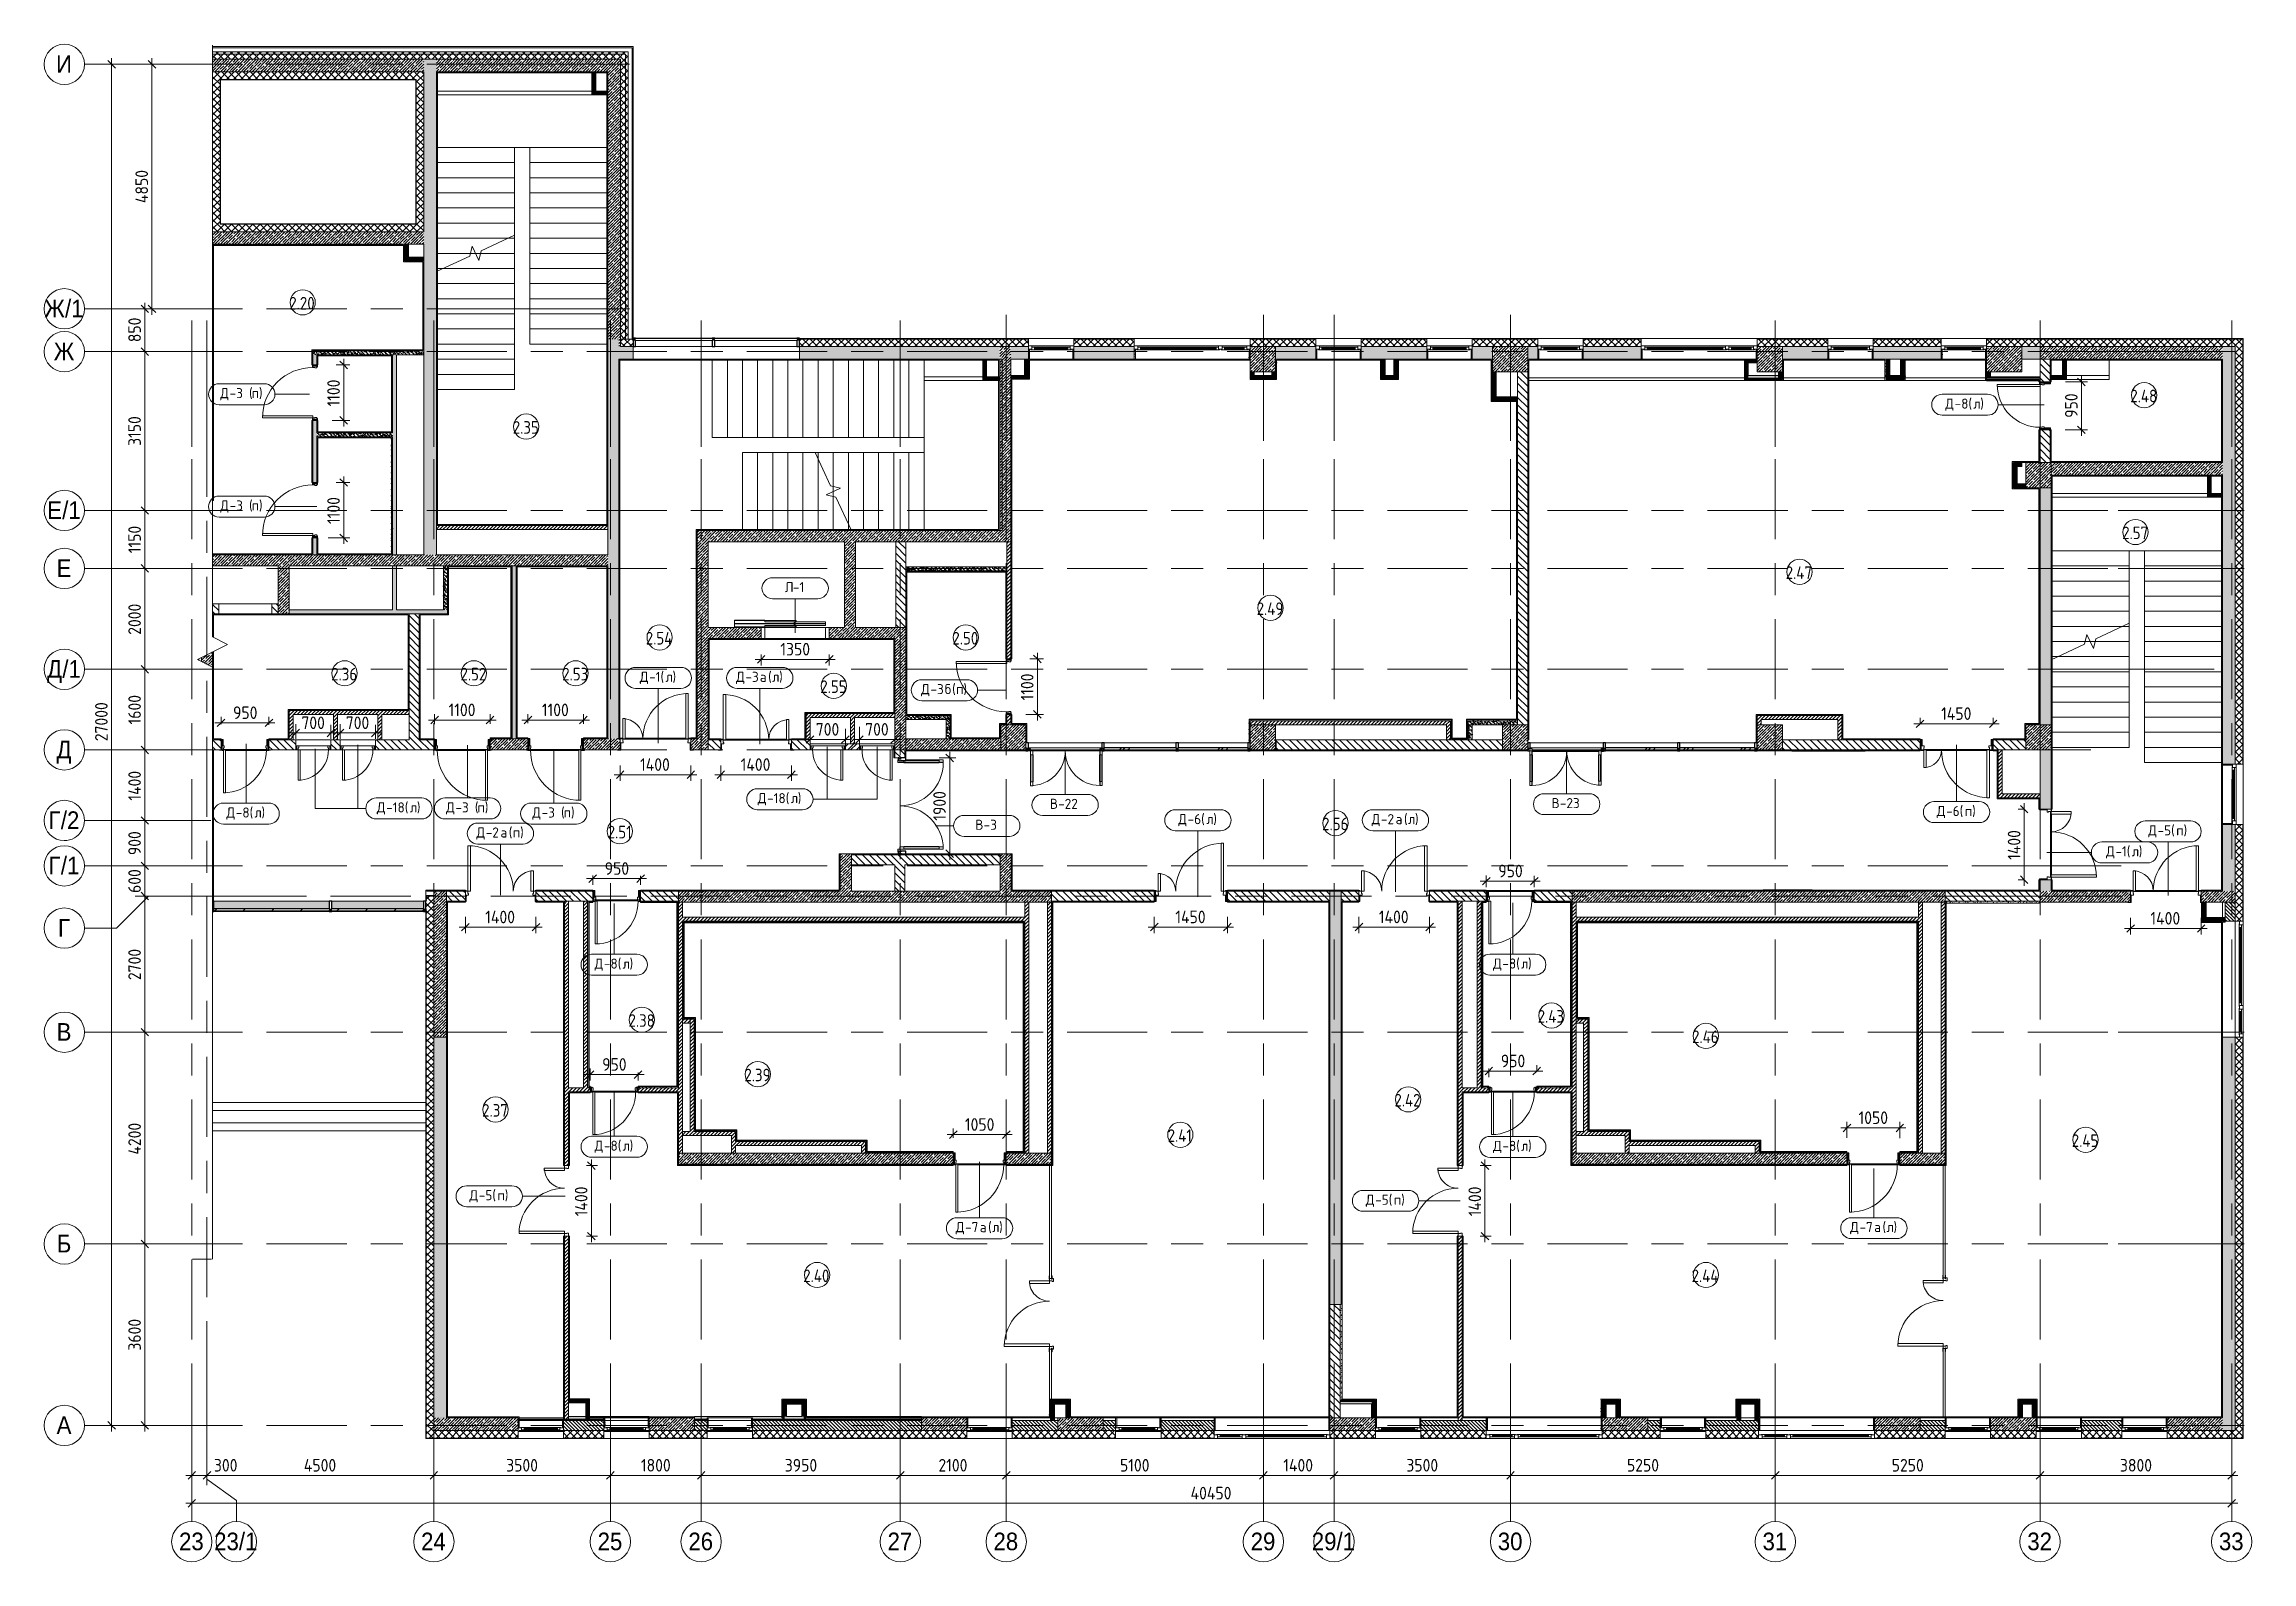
# Model space of a CAD drawing. Header units: millimetres. Extents: x 81632 to 272167, y -8553 to 29000.
# Drawn here: x 81632 to 125410, y -2706 to 27400 of the extents above; entities that cross this region are included whole.
import ezdxf

# ---------------------------------------------------------------- set-up
doc = ezdxf.new("R2010")
doc.units = ezdxf.units.MM
doc.linetypes.add('Осевая', pattern=[3175, 635, -476.25, 1587.5, -476.25])
doc.linetypes.add('Штрих короткий', pattern=[300, 150, -150])
for name, color, linetype, lineweight in [('A-ANNO-DIMS', 7, 'Continuous', 9), ('A-ANNO-DIMS-100', 7, 'Continuous', 9), ('A-AREA-IDEN', 7, 'Continuous', 9), ('A-DETL-GENF', 7, 'Continuous', 9), ('A-DOOR', 7, 'Continuous', 9), ('A-DOOR-3', 7, 'Штрих короткий', 9), ('A-DOOR-FRAM-2', 7, 'Continuous', 9), ('A-DOOR-IDEN', 7, 'Continuous', 9), ('A-GLAZ', 7, 'Continuous', 9), ('A-GLAZ-1', 7, 'Continuous', 13), ('A-GLAZ-CURT', 7, 'Continuous', 9), ('A-GLAZ-CURT-1', 7, 'Continuous', 25), ('A-GLAZ-CWMG', 7, 'Continuous', 9), ('A-GLAZ-CWMG-1', 7, 'Continuous', 25), ('A-WALL', 7, 'Continuous', 9), ('I-WALL', 7, 'Continuous', 9), ('S-COLS', 7, 'Continuous', 9), ('S-STRS-1', 7, 'Continuous', 9), ('S-STRS-MBND', 7, 'Continuous', 9), ('Ограждение', 7, 'Continuous', 9), ('Оси', 7, 'Continuous', 9), ('Оси-1', 7, 'Continuous', 20), ('Оси-2', 7, 'Осевая', 9), ('Поручни', 7, 'Continuous', 9)]:
    doc.layers.add(name, color=color, linetype=linetype, lineweight=lineweight)
for name, color, linetype, lineweight, true_color in [('A-DOOR-1', 1, 'Continuous', 9, 0xff0000), ('A-DOOR-2', 1, 'Continuous', 13, 0xff0000), ('A-DOOR-FRAM-1', 1, 'Continuous', 13, 0xff0000), ('A-DOOR-FRAM-3', 1, 'Continuous', 9, 0xff0000), ('A-WALL-1', 7, 'Continuous', 9, 0x3c3c3c), ('A-WALL-FNSH-1', 7, 'Continuous', 9, 0x3c3c3c)]:
    doc.layers.add(name, color=color, linetype=linetype, lineweight=lineweight, true_color=true_color)
doc.styles.add('Arial', font='arial.ttf', dxfattribs={"width": 0.9, "height": 350})
doc.styles.add('GOST Common', font='GOST_Common.ttf', dxfattribs={"height": 200})
doc.styles.add('GOST Common_1', font='GOST_Common.ttf', dxfattribs={"width": 0.9, "height": 250})
doc.styles.add('ISOCPEUR', font='isocpeur.ttf', dxfattribs={"width": 0.9, "height": 250})
doc.dimstyles.new('ISO-2_5_0_9К_БОЛЬШОЙ', dxfattribs={"dimscale": 304.8, "dimtxt": 248.995294, "dimasz": 0.492126, "dimexe": 0.393701, "dimexo": 0.984252, "dimgap": 0, "dimtad": 1, "dimdec": 0, "dimrnd": 10, "dimzin": 0, "dimdsep": 46, "dimtxsty": 'ISOCPEUR', "dimblk1": 'OBLIQUE', "dimblk2": 'OBLIQUE', "dimsah": 1, "dimcen": 0.09, "dimdle": 0.393701, "dimazin": 0, "dimtfac": 1, "dimtdec": 4, "dimtix": 1, "dimtmove": 0, "dimatfit": 3, "dimfxl": 1, "dimtvp": 1, "dimtolj": 1, "dimtzin": 0, "dimarcsym": 2})
doc.dimstyles.new('ISO-2_5_0_9К_БОЛЬШОЙ_1', dxfattribs={"dimscale": 304.8, "dimtxt": 248.995294, "dimasz": 0.492126, "dimexe": 0.393701, "dimexo": 0.984252, "dimgap": 0, "dimtad": 1, "dimdec": 0, "dimrnd": 10, "dimzin": 0, "dimdsep": 46, "dimtxsty": 'ISOCPEUR', "dimblk1": 'OBLIQUE', "dimblk2": 'OBLIQUE', "dimsah": 1, "dimcen": 0.09, "dimdle": 0.393701, "dimazin": 0, "dimtfac": 1, "dimtdec": 4, "dimtix": 1, "dimtmove": 2, "dimatfit": 3, "dimfxl": 1, "dimtvp": 1, "dimtolj": 1, "dimtzin": 0, "dimarcsym": 2})
doc.dimstyles.new('ISO-2_5_0_9К_БОЛЬШОЙ_2', dxfattribs={"dimscale": 304.8, "dimtxt": 248.995294, "dimasz": 0.492126, "dimexe": 0.393701, "dimexo": 0.984252, "dimgap": 0, "dimtad": 1, "dimdec": 0, "dimrnd": 10, "dimzin": 0, "dimdsep": 46, "dimtxsty": 'ISOCPEUR', "dimblk1": 'OBLIQUE', "dimblk2": 'OBLIQUE', "dimsah": 1, "dimcen": 0.09, "dimdle": 0.393701, "dimazin": 0, "dimtfac": 1, "dimtdec": 4, "dimtix": 1, "dimtmove": 1, "dimatfit": 3, "dimfxl": 1, "dimtvp": 1, "dimtolj": 1, "dimtzin": 0, "dimarcsym": 2})
pattern_1 = [(45, (0, 0), (-70.71068, 70.71068), []), (135, (0, 0), (-70.71068, -70.71068), [])]
pattern_2 = [(45, (0, 0), (-57.024626, 57.024626), []), (45, (57.025, 0), (-57.024626, 57.024626), [100.806, -20.161, 3.353, -16.808])]
pattern_3 = [(135, (0, 0), (-35.35534, -35.35534), [])]
pattern_4 = [(135, (0, 0), (-70.71068, -70.71068), [])]
pattern_5 = [(45, (0, 0), (-35.35534, 35.35534), [])]
pattern_6 = [(135, (1751.41, 104.685), (-14.14214, -14.14214), []), (225, (1751.41, 104.685), (14.14214, -14.14214), [])]
pattern_7 = [(45, (-371.384, 104.685), (-14.1421, 14.1421), []), (135, (-371.384, 104.685), (-14.1421, -14.1421), [])]
pattern_8 = [(135, (0, 0), (-75.43415, -75.43415), [106.68, -17.78, 3.556, -17.78]), (135, (0, 75.39), (-75.43415, -75.43415), []), (50, (0, 0), (127.52922, -11.15758), [13.335, -146.685]), (355, (0, 0), (-24.66966, 133.74002), [10.668, -117.348]), (100.451, (10.63, -0.93), (102.85973, 122.58178), [11.333, -124.663]), (46.184, (0, 35.56), (189.75516, -29.43036), [20.002, -220.027]), (96.636, (15.81, 33.1), (166.1822, 173.1996), [17, -186.995]), (351.184, (0, 35.56), (166.18393, 173.19757), [16.002, -176.022]), (21, (17.78, 26.67), (106.130265, -71.58603), [13.335, -146.685]), (326, (17.78, 26.67), (43.26188, 128.93175), [10.668, -117.348]), (71.451, (26.62, 20.7), (149.39198, 57.34505), [11.333, -124.663]), (37.5, (0, 0), (2.162228, 59.188357), [3.353, -112.573, 3.353, -115.773, -117.792]), (37.5, (0, 0), (2.162228, 59.188357), [-235.052, 3.353, -114.44]), (7.5, (0, 0), (46.773857, 70.126152), [3.353, -64.567, 3.353, -109.906, -44.894]), (7.5, (0, 0), (46.773857, 70.126152), [-181.178, 3.353, -41.542]), (327.5, (-39.65, 0), (94.913671, -4.010093), [3.353, -41.097, 3.353, -135.331, -184.023]), (327.5, (-39.65, 0), (94.913671, -4.010093), [-183.134, 3.353, -180.67]), (317.5, (-57.43, 0), (103.69057, 17.79882), [3.353, -54.432, 3.353, -88.748, -130.683]), (317.5, (-57.43, 0), (103.69057, 17.79882), [-149.885, 3.353, -127.33])]
pattern_9 = [(0, (0, 0), (121.92, 30.48), [10.058, -81.382, 10.058, -81.382, -487.68]), (0, (0, 0), (121.92, 30.48), [-182.88, 10.058, -172.822, 10.058, -81.382, -213.36]), (0, (0, 0), (121.92, 30.48), [-457.2, 10.058, -50.902, 10.058, -142.342]), (120, (45.72, 15.24), (-87.356454, 90.345817), [10.058, -81.382, 10.058, -81.382, -487.68]), (120, (45.72, 15.24), (-87.356454, 90.345817), [-182.88, 10.058, -172.822, 10.058, -81.382, -213.36]), (120, (45.72, 15.24), (-87.356454, 90.345817), [-457.2, 10.058, -50.902, 10.058, -142.342]), (240, (60.96, 76.2), (-34.563546, -120.825817), [10.058, -81.382, 10.058, -81.382, -487.68]), (240, (60.96, 76.2), (-34.563546, -120.825817), [-182.88, 10.058, -172.822, 10.058, -81.382, -213.36]), (240, (60.96, 76.2), (-34.563546, -120.825817), [-457.2, 10.058, -50.902, 10.058, -142.342])]
pattern_10 = [(45, (0, 0), (-106.06602, 106.06602), []), (135, (0, 0), (-106.06602, -106.06602), [])]

msp = doc.modelspace()

# ---------------------------------------------------------------- texts
at = {"layer": 'A-AREA-IDEN', "char_height": 250, "attachment_point": 1, "style": 'GOST Common_1'}
for s, insert, width in [('2.20', (86493.6, 22385.9), 663.797), ('2.48', (123000.4, 20545.6), 685.443), ('2.35', (90924.8, 19922), 663.797), ('2.57', (122837.8, 17830.6), 663.797), ('2.47', (116166.4, 17040.6), 685.443), ('2.49', (105676, 16326.1), 685.443), ('2.54', (93562.3, 15740.4), 685.443), ('2.50', (99642.2, 15740.4), 663.797), ('2.36', (87324.3, 15028.4), 663.797), ('2.52', (89887.6, 15028.4), 663.797), ('2.53', (91905, 15028.4), 663.797), ('2.55', (97023.9, 14779.7), 663.797), ('2.51', (92807, 11895.5), 606.076), ('2.56', (106973.8, 12056.5), 663.797), ('2.38', (93219.6, 8156.9), 663.797), ('2.43', (111248.4, 8239.4), 685.443), ('2.46', (114310, 7835.4), 685.443), ('2.39', (95517.7, 7076.5), 663.797), ('2.42', (108407.5, 6576.5), 685.443), ('2.37', (90316.9, 6374.8), 663.797), ('2.41', (103911.6, 5874.8), 627.721), ('2.45', (121838.8, 5774.8), 685.443), ('2.40', (96685, 3093.3), 685.443), ('2.44', (114301, 3093.3), 707.088)]:
    msp.add_mtext(s, dxfattribs=dict(at, insert=insert, width=width))
at = {"layer": 'A-DOOR-IDEN', "char_height": 200, "attachment_point": 1, "style": 'GOST Common'}
for s, insert, width in [('\\fGOST Common|b0|i0|c204|p34|;Д', (85124.8, 20576.8), 224.472), ('-3 (', (85310, 20576.8), 529.114), ('\\fGOST Common|b0|i0|c204|p34|;)', (85892.1, 20576.8), 96.202), ('\\fGOST Common|b0|i0|c204|p34|;п', (85746.5, 20576.8), 176.371), ('\\fGOST Common|b0|i0|c204|p34|;Д', (119330.6, 20369.4), 224.472), ('-8(', (119515.9, 20369.4), 448.945), ('\\fGOST Common|b0|i0|c204|p34|;л', (119886.3, 20369.4), 168.354), ('\\fGOST Common|b0|i0|c204|p34|;)', (120025.2, 20369.4), 96.202), ('\\fGOST Common|b0|i0|c204|p34|;Д', (85124.8, 18347.9), 224.472), ('-3 (', (85310, 18347.9), 529.114), ('\\fGOST Common|b0|i0|c204|p34|;п', (85746.5, 18347.9), 176.371), ('\\fGOST Common|b0|i0|c204|p34|;)', (85892.1, 18347.9), 96.202), ('\\fGOST Common|b0|i0|c204|p34|;Л', (96320.8, 16728.8), 192.405), ('-1', (96479.5, 16728.8), 296.624), ('\\fGOST Common|b0|i0|c204|p34|;Д', (93444.2, 14949.2), 224.472), ('-1(', (93629.4, 14949.2), 392.827), ('\\fGOST Common|b0|i0|c204|p34|;л', (93953.6, 14949.2), 168.354), ('\\fGOST Common|b0|i0|c204|p34|;)', (94092.5, 14949.2), 96.202), ('\\fGOST Common|b0|i0|c204|p34|;Д', (95353.6, 14949.2), 224.472), ('-3', (95538.8, 14949.2), 344.726), ('\\fGOST Common|b0|i0|c204|p34|;а', (95823.2, 14949.2), 200.422), ('\\fGOST Common|b0|i0|c204|p34|;(', (95988.6, 14949.2), 96.202), ('\\fGOST Common|b0|i0|c204|p34|;л', (96068, 14949.2), 168.354), ('\\fGOST Common|b0|i0|c204|p34|;)', (96206.9, 14949.2), 96.202), ('\\fGOST Common|b0|i0|c204|p34|;Д', (99022.2, 14705.6), 224.472), ('-3', (99207.4, 14705.6), 344.726), ('\\fGOST Common|b0|i0|c204|p34|;б', (99491.8, 14705.6), 176.371), ('\\fGOST Common|b0|i0|c204|p34|;(', (99637.3, 14705.6), 96.202), ('\\fGOST Common|b0|i0|c204|p34|;п', (99716.7, 14705.6), 176.371), ('\\fGOST Common|b0|i0|c204|p34|;)', (99862.2, 14705.6), 96.202), ('\\fGOST Common|b0|i0|c204|p34|;Д', (85247.4, 12258), 224.472), ('-8(', (85432.6, 12258), 448.945), ('\\fGOST Common|b0|i0|c204|p34|;)', (85941.9, 12258), 96.202), ('\\fGOST Common|b0|i0|c204|p34|;Д', (88229.2, 12359.6), 224.472), ('-18(', (88414.4, 12359.6), 569.198), ('\\fGOST Common|b0|i0|c204|p34|;л', (88884, 12359.6), 168.354), ('\\fGOST Common|b0|i0|c204|p34|;)', (89022.9, 12359.6), 96.202), ('\\fGOST Common|b0|i0|c204|p34|;Д', (89602.8, 12359.6), 224.472), ('-3 (', (89788, 12359.6), 529.114), ('\\fGOST Common|b0|i0|c204|p34|;п', (90224.5, 12359.6), 176.371), ('\\fGOST Common|b0|i0|c204|p34|;)', (90370.1, 12359.6), 96.202), ('\\fGOST Common|b0|i0|c204|p34|;Д', (91311.9, 12258), 224.472), ('-3 (', (91497.1, 12258), 529.114), ('\\fGOST Common|b0|i0|c204|p34|;)', (92079.2, 12258), 96.202), ('\\fGOST Common|b0|i0|c204|p34|;Д', (95782.8, 12542.8), 224.472), ('-18(', (95968, 12542.8), 569.198), ('\\fGOST Common|b0|i0|c204|p34|;л', (96437.6, 12542.8), 168.354), ('\\fGOST Common|b0|i0|c204|p34|;)', (96576.6, 12542.8), 96.202), ('\\fGOST Common|b0|i0|c204|p34|;В', (101574.3, 12430.6), 200.422), ('-22', (101739.6, 12430.6), 529.114), ('\\fGOST Common|b0|i0|c204|p34|;В', (111522.8, 12444.8), 200.422), ('-23', (111688.1, 12444.8), 521.097), ('\\fGOST Common|b0|i0|c204|p34|;Д', (119162.3, 12287.4), 224.472), ('-6(', (119347.5, 12287.4), 448.945), ('\\fGOST Common|b0|i0|c204|p34|;)', (119863.4, 12287.4), 96.202), ('\\fGOST Common|b0|i0|c204|p34|;л', (85803, 12258), 168.354), ('\\fGOST Common|b0|i0|c204|p34|;Д', (90204.2, 11862.5), 224.472), ('-2', (90389.4, 11862.5), 352.742), ('\\fGOST Common|b0|i0|c204|p34|;(', (90845.8, 11862.5), 96.202), ('\\fGOST Common|b0|i0|c204|p34|;)', (91070.7, 11862.5), 96.202), ('\\fGOST Common|b0|i0|c204|p34|;п', (91933.6, 12258), 176.371), ('\\fGOST Common|b0|i0|c204|p34|;В', (100096.1, 12014.6), 200.422), ('-3', (100261.4, 12014.6), 344.726), ('\\fGOST Common|b0|i0|c204|p34|;Д', (104121.9, 12126.8), 224.472), ('-6(', (104307.1, 12126.8), 448.945), ('\\fGOST Common|b0|i0|c204|p34|;л', (104677.5, 12126.8), 168.354), ('\\fGOST Common|b0|i0|c204|p34|;)', (104816.4, 12126.8), 96.202), ('\\fGOST Common|b0|i0|c204|p34|;Д', (107955.5, 12126.8), 224.472), ('-2', (108140.7, 12126.8), 352.742), ('\\fGOST Common|b0|i0|c204|p34|;а', (108431.7, 12126.8), 200.422), ('\\fGOST Common|b0|i0|c204|p34|;(', (108597.1, 12126.8), 96.202), ('\\fGOST Common|b0|i0|c204|p34|;л', (108676.4, 12126.8), 168.354), ('\\fGOST Common|b0|i0|c204|p34|;)', (108815.4, 12126.8), 96.202), ('\\fGOST Common|b0|i0|c204|p34|;п', (119717.9, 12287.4), 176.371), ('\\fGOST Common|b0|i0|c204|p34|;Д', (123354.8, 11903.9), 224.472), ('-5(', (123540, 11903.9), 448.945), ('\\fGOST Common|b0|i0|c204|p34|;п', (123910.4, 11903.9), 176.371), ('\\fGOST Common|b0|i0|c204|p34|;)', (124056, 11903.9), 96.202), ('\\fGOST Common|b0|i0|c204|p34|;а', (90680.4, 11862.5), 200.422), ('\\fGOST Common|b0|i0|c204|p34|;п', (90925.2, 11862.5), 176.371), ('\\fGOST Common|b0|i0|c204|p34|;Д', (122519.7, 11487.9), 224.472), ('-1(', (122704.9, 11487.9), 392.827), ('\\fGOST Common|b0|i0|c204|p34|;л', (123029, 11487.9), 168.354), ('\\fGOST Common|b0|i0|c204|p34|;)', (123167.9, 11487.9), 96.202), ('\\fGOST Common|b0|i0|c204|p34|;Д', (92546.8, 9260.9), 224.472), ('-8(', (92732, 9260.9), 448.945), ('\\fGOST Common|b0|i0|c204|p34|;л', (93102.4, 9260.9), 168.354), ('\\fGOST Common|b0|i0|c204|p34|;)', (93241.3, 9260.9), 96.202), ('\\fGOST Common|b0|i0|c204|p34|;Д', (110363.1, 9262.3), 224.472), ('-8(', (110548.3, 9262.3), 448.945), ('\\fGOST Common|b0|i0|c204|p34|;л', (110918.7, 9262.3), 168.354), ('\\fGOST Common|b0|i0|c204|p34|;)', (111057.6, 9262.3), 96.202), ('\\fGOST Common|b0|i0|c204|p34|;Д', (92547.6, 5649.1), 224.472), ('-8(', (92732.8, 5649.1), 448.945), ('\\fGOST Common|b0|i0|c204|p34|;л', (93103.2, 5649.1), 168.354), ('\\fGOST Common|b0|i0|c204|p34|;)', (93242.1, 5649.1), 96.202), ('\\fGOST Common|b0|i0|c204|p34|;Д', (110363.9, 5645.7), 224.472), ('-8(', (110549.1, 5645.7), 448.945), ('\\fGOST Common|b0|i0|c204|p34|;л', (110919.5, 5645.7), 168.354), ('\\fGOST Common|b0|i0|c204|p34|;)', (111058.4, 5645.7), 96.202), ('\\fGOST Common|b0|i0|c204|p34|;Д', (90065.6, 4666.9), 224.472), ('-5(', (90250.8, 4666.9), 448.945), ('\\fGOST Common|b0|i0|c204|p34|;п', (90621.2, 4666.9), 176.371), ('\\fGOST Common|b0|i0|c204|p34|;)', (90766.7, 4666.9), 96.202), ('\\fGOST Common|b0|i0|c204|p34|;Д', (107840.3, 4576.2), 224.472), ('-5(', (108025.5, 4576.2), 448.945), ('\\fGOST Common|b0|i0|c204|p34|;п', (108395.9, 4576.2), 176.371), ('\\fGOST Common|b0|i0|c204|p34|;)', (108541.4, 4576.2), 96.202), ('\\fGOST Common|b0|i0|c204|p34|;Д', (99709.2, 4033.3), 224.472), ('-7', (99894.4, 4033.3), 352.742), ('\\fGOST Common|b0|i0|c204|p34|;а', (100185.5, 4033.3), 200.422), ('\\fGOST Common|b0|i0|c204|p34|;(', (100350.9, 4033.3), 96.202), ('\\fGOST Common|b0|i0|c204|p34|;л', (100430.2, 4033.3), 168.354), ('\\fGOST Common|b0|i0|c204|p34|;)', (100569.1, 4033.3), 96.202), ('\\fGOST Common|b0|i0|c204|p34|;Д', (117444.3, 4034.1), 224.472), ('-7', (117629.6, 4034.1), 352.742), ('\\fGOST Common|b0|i0|c204|p34|;а', (117920.6, 4034.1), 200.422), ('\\fGOST Common|b0|i0|c204|p34|;(', (118086, 4034.1), 96.202), ('\\fGOST Common|b0|i0|c204|p34|;л', (118165.3, 4034.1), 168.354), ('\\fGOST Common|b0|i0|c204|p34|;)', (118304.2, 4034.1), 96.202)]:
    msp.add_mtext(s, dxfattribs=dict(at, insert=insert, width=width))
at = {"layer": 'Оси', "char_height": 350, "attachment_point": 1, "style": 'Arial'}
for s, insert, width in [('\\fArial|b0|i0|c204|p34|;\\W.9;И', (81868, 27181), 389.62), ('\\fArial|b0|i0|c204|p34|;\\W.9;Ж', (81635.8, 22331), 497.848), ('/1', (82046.6, 22331), 454.557), ('\\fArial|b0|i0|c204|p34|;\\W.9;Ж', (81823.4, 21481), 497.848), ('\\fArial|b0|i0|c204|p34|;\\W.9;Е', (81692.5, 18331), 360.759), ('/1', (81990.2, 18331), 454.557), ('\\fArial|b0|i0|c204|p34|;\\W.9;Е', (81879.7, 17181), 360.759), ('\\fArial|b0|i0|c204|p34|;\\W.9;Д', (81689.3, 15181), 367.975), ('/1', (81993, 15181), 454.557), ('\\fArial|b0|i0|c204|p34|;\\W.9;Д', (81877, 13581), 367.975), ('\\fArial|b0|i0|c204|p34|;\\W.9;Г', (81719, 12181), 295.823), ('/2', (81963.1, 12181), 454.557), ('\\fArial|b0|i0|c204|p34|;\\W.9;Г', (81719, 11281), 295.823), ('/1', (81963.1, 11281), 454.557), ('\\fArial|b0|i0|c204|p34|;\\W.9;Г', (81906.7, 10046), 295.823), ('\\fArial|b0|i0|c204|p34|;\\W.9;В', (81879.7, 7981), 360.759), ('\\fArial|b0|i0|c204|p34|;\\W.9;Б', (81882.8, 3781), 353.544), ('\\fArial|b0|i0|c204|p34|;\\W.9;А', (81879.7, 181), 360.759), ('23', (84307.4, -2125.6), 606.076), ('23/1', (85004.2, -2125.6), 1060.633), ('24', (89107.4, -2125.6), 606.076), ('25', (92607.4, -2125.6), 606.076), ('26', (94407.4, -2125.6), 606.076), ('27', (98357.4, -2125.6), 606.076), ('28', (100457.4, -2125.6), 606.076), ('29', (105557.4, -2125.6), 606.076), ('29/1', (106769.7, -2125.6), 1060.633), ('30', (110457.4, -2125.6), 606.076), ('31', (115707.4, -2125.6), 606.076), ('32', (120957.4, -2125.6), 606.076), ('33', (124757.4, -2125.6), 606.076)]:
    msp.add_mtext(s, dxfattribs=dict(at, insert=insert, width=width))

# ---------------------------------------------------------------- blocks, each defined once
blk = doc.blocks.new('110_Дверь_СКБ_1Ст_Внутренняя1 - Д-8 950x2100h_охрана-31784688-План заполнения и маркировки дверных проемов 2 этажа в осях 23-33')
at = {"layer": 'A-DOOR'}
h = blk.add_hatch(dxfattribs=at)
h.set_pattern_fill('FP_6', color=256, style=0, pattern_type=2)
h.set_pattern_definition([(135, (1826.41, 164.685), (-14.14214, -14.14214), []), (225, (1826.41, 164.685), (14.14214, -14.14214), [])])
h.paths.add_polyline_path([(487.5, 100), (462.5, 100), (462.5, -100), (487.5, -100), (487.5, -42.4)])
at = {"layer": 'A-DOOR-FRAM-2'}
h = blk.add_hatch(dxfattribs=at)
h.set_pattern_fill('FP_7', color=256, style=0, pattern_type=2)
h.set_pattern_definition([(45, (-296.384, 164.685), (-14.1421, 14.1421), []), (135, (-296.384, 164.685), (-14.1421, -14.1421), [])])
h.paths.add_polyline_path([(-437.5, 100), (-462.5, 100), (-462.5, -100), (-437.5, -100), (-437.5, -42.4)])
at = {"layer": 'A-DOOR-1'}
blk.add_arc((437.5, 100), 850, 90, 180, dxfattribs=at)
at = {"layer": 'A-DOOR-2'}
for p, q in [((437.5, 950), (397.5, 950)), ((397.5, 950), (397.5, 100)), ((437.5, 100), (437.5, 950)), ((397.5, 100), (437.5, 100))]:
    blk.add_line(p, q, dxfattribs=at)
at = {"layer": 'A-DOOR-FRAM-1'}
for p, q in [((-422.5, 108), (-492.5, 108)), ((-492.5, 108), (-492.5, 100)), ((-492.5, 100), (-422.5, 100)), ((-437.5, 100), (-462.5, 100)), ((-462.5, 100), (-462.5, -100)), ((-412.5, 100), (-437.5, 100)), ((-437.5, 100), (-437.5, 20)), ((-437.5, -100), (-437.5, 100)), ((-422.5, 100), (-437.5, 100)), ((-437.5, 100), (-437.5, 99)), ((-437.5, 99), (-422.5, 99)), ((-437.5, 20), (-402.5, 20)), ((-422.5, 20), (-437.5, 20)), ((-437.5, 20), (-437.5, -100)), ((-422.5, 100), (-422.5, 108)), ((-422.5, 99), (-422.5, 100)), ((-422.5, -100), (-422.5, 20)), ((-412.5, 60), (-412.5, 100)), ((-402.5, 60), (-412.5, 60)), ((-402.5, 20), (-402.5, 60)), ((437.5, 60), (427.5, 60)), ((427.5, 60), (427.5, 20)), ((427.5, 20), (462.5, 20)), ((437.5, 100), (437.5, 60)), ((462.5, 100), (437.5, 100)), ((517.5, 108), (447.5, 108)), ((447.5, 108), (447.5, 100)), ((462.5, 100), (447.5, 100)), ((447.5, 100), (447.5, 99)), ((447.5, 100), (517.5, 100)), ((447.5, 99), (462.5, 99)), ((462.5, 20), (447.5, 20)), ((447.5, 20), (447.5, -100)), ((462.5, 20), (462.5, 100)), ((487.5, 100), (462.5, 100)), ((462.5, 100), (462.5, -100)), ((462.5, 99), (462.5, 100)), ((462.5, -100), (462.5, 20)), ((487.5, -100), (487.5, 100)), ((517.5, 100), (517.5, 108)), ((-422.5, -100), (-492.5, -100)), ((-492.5, -100), (-492.5, -108)), ((-492.5, -108), (-422.5, -108)), ((-462.5, -100), (-437.5, -100)), ((-437.5, -100), (-422.5, -100)), ((-422.5, -108), (-422.5, -100)), ((447.5, -100), (462.5, -100)), ((517.5, -100), (447.5, -100)), ((447.5, -100), (447.5, -108)), ((447.5, -108), (517.5, -108)), ((462.5, -100), (487.5, -100)), ((517.5, -108), (517.5, -100))]:
    blk.add_line(p, q, dxfattribs=at)
blk = doc.blocks.new('110_Дверь_СКБ_2Ст - Д-5_п_ Из игровой в коридор-32679362-План заполнения и маркировки дверных проемов 2 этажа в осях 23-33')
at = {"layer": 'A-DOOR-1'}
for centre, radius, start, end in [((662.5, 110), 900, 90, 180), ((-637.5, 110), 400, 360, 90)]:
    blk.add_arc(centre, radius, start, end, dxfattribs=at)
at = {"layer": 'A-DOOR-2'}
for p, q in [((662.5, 1010), (612.5, 1010)), ((612.5, 1010), (612.5, 110)), ((662.5, 110), (662.5, 1010)), ((-637.5, 510), (-637.5, 110)), ((-587.5, 510), (-637.5, 510)), ((-587.5, 110), (-587.5, 510)), ((-637.5, 110), (-587.5, 110)), ((612.5, 110), (662.5, 110))]:
    blk.add_line(p, q, dxfattribs=at)
at = {"layer": 'A-DOOR-FRAM-1'}
for p, q in [((-672.5, 118), (-742.5, 118)), ((-742.5, 118), (-742.5, 110)), ((-742.5, 110), (-672.5, 110)), ((-637.5, 110), (-687.5, 110)), ((-687.5, 110), (-687.5, 30)), ((-687.5, 30), (-627.5, 30)), ((-672.5, 30), (-687.5, 30)), ((-687.5, 30), (-687.5, -110)), ((-672.5, 110), (-672.5, 118)), ((-672.5, -110), (-672.5, 30)), ((-637.5, 60), (-637.5, 110)), ((-627.5, 60), (-637.5, 60)), ((-627.5, 30), (-627.5, 60)), ((662.5, 60), (652.5, 60)), ((652.5, 60), (652.5, 30)), ((652.5, 30), (712.5, 30)), ((662.5, 110), (662.5, 60)), ((712.5, 110), (662.5, 110)), ((767.5, 118), (697.5, 118)), ((697.5, 118), (697.5, 110)), ((697.5, 110), (767.5, 110)), ((712.5, 30), (697.5, 30)), ((697.5, 30), (697.5, -110)), ((712.5, 30), (712.5, 110)), ((712.5, -110), (712.5, 30)), ((767.5, 110), (767.5, 118)), ((-672.5, -110), (-742.5, -110)), ((-742.5, -110), (-742.5, -118)), ((-742.5, -118), (-672.5, -118)), ((-687.5, -110), (-672.5, -110)), ((-672.5, -118), (-672.5, -110)), ((697.5, -110), (712.5, -110)), ((767.5, -110), (697.5, -110)), ((697.5, -110), (697.5, -118)), ((697.5, -118), (767.5, -118)), ((767.5, -118), (767.5, -110))]:
    blk.add_line(p, q, dxfattribs=at)
blk = doc.blocks.new('120_Окно_СКБ_1Ст - 120_Окно_СКБ_1Ст 900х2500_h_ с форточкой-22876038-План заполнения и маркировки дверных проемов 2 этажа в осях 23-33')
at = {"layer": 'A-GLAZ'}
for p, q in [((450, -57), (-450, -57)), ((-430, -127), (-400, -127)), ((-330, -107), (330, -107)), ((330, -117), (-330, -117)), ((400, -127), (430, -127))]:
    blk.add_line(p, q, dxfattribs=at)
at = {"layer": 'A-GLAZ-1'}
for p, q in [((-450, -127), (-450, -57)), ((-450, -57), (-380, -57)), ((-380, -127), (-450, -127)), ((-380, -127), (-400, -127)), ((-400, -127), (-400, -137)), ((-400, -137), (400, -137)), ((400, -137), (-400, -137)), ((-380, -57), (-380, -127)), ((380, -87), (-380, -87)), ((-380, -87), (-380, -127)), ((-330, -137), (-330, -87)), ((330, -137), (330, -87)), ((380, -127), (380, -57)), ((380, -57), (450, -57)), ((380, -127), (380, -87)), ((450, -127), (380, -127)), ((400, -127), (380, -127)), ((400, -137), (400, -127)), ((450, -57), (450, -127))]:
    blk.add_line(p, q, dxfattribs=at)
blk = doc.blocks.new('120_Окно_СКБ_1Ст - 120_Окно_СКБ_1Ст 900х2500_h_ с форточкой-22877787-План заполнения и маркировки дверных проемов 2 этажа в осях 23-33')
at = {"layer": 'A-GLAZ'}
for p, q in [((450, -57), (-450, -57)), ((-430, -127), (-400, -127)), ((-330, -107), (330, -107)), ((330, -117), (-330, -117)), ((400, -127), (430, -127))]:
    blk.add_line(p, q, dxfattribs=at)
at = {"layer": 'A-GLAZ-1'}
for p, q in [((-450, -127), (-450, -57)), ((-450, -57), (-380, -57)), ((-380, -127), (-450, -127)), ((-380, -127), (-400, -127)), ((-400, -127), (-400, -137)), ((-400, -137), (400, -137)), ((400, -137), (-400, -137)), ((-380, -57), (-380, -127)), ((380, -87), (-380, -87)), ((-380, -87), (-380, -127)), ((-330, -137), (-330, -87)), ((330, -137), (330, -87)), ((380, -127), (380, -57)), ((380, -57), (450, -57)), ((380, -127), (380, -87)), ((450, -127), (380, -127)), ((400, -127), (380, -127)), ((400, -137), (400, -127)), ((450, -57), (450, -127))]:
    blk.add_line(p, q, dxfattribs=at)
blk = doc.blocks.new('120_Окно_СКБ_1Ст - 120_Окно_СКБ_1Ст 900х2500_h_ с форточкой-V1-План заполнения и маркировки дверных проемов 2 этажа в осях 23-33')
at = {"layer": 'A-GLAZ'}
for p, q in [((450, -57), (-450, -57)), ((-430, -127), (-400, -127)), ((-330, -107), (330, -107)), ((330, -117), (-330, -117)), ((400, -127), (430, -127))]:
    blk.add_line(p, q, dxfattribs=at)
at = {"layer": 'A-GLAZ-1'}
for p, q in [((-450, -127), (-450, -57)), ((-450, -57), (-380, -57)), ((-380, -127), (-450, -127)), ((-380, -127), (-400, -127)), ((-400, -127), (-400, -137)), ((-400, -137), (400, -137)), ((400, -137), (-400, -137)), ((-380, -57), (-380, -127)), ((380, -87), (-380, -87)), ((-380, -87), (-380, -127)), ((-330, -137), (-330, -87)), ((330, -137), (330, -87)), ((380, -127), (380, -57)), ((380, -57), (450, -57)), ((380, -127), (380, -87)), ((450, -127), (380, -127)), ((400, -127), (380, -127)), ((400, -137), (400, -127)), ((450, -57), (450, -127))]:
    blk.add_line(p, q, dxfattribs=at)
blk = doc.blocks.new('DOR_Проход в стене_Прямоугольный - 1050x1150 EI30-23344994-План заполнения и маркировки дверных проемов 2 этажа в осях 23-33')
at = {"layer": 'A-DOOR-3'}
for p, q in [((525, 100), (-525, 100)), ((525, -100), (-525, -100))]:
    blk.add_line(p, q, dxfattribs=at)
blk = doc.blocks.new('110_Дверь_СКБ_2Ст - Д-1_л_Лестничная клетка EIS60 2-32142534-План заполнения и маркировки дверных проемов 2 этажа в осях 23-33')
at = {"layer": 'A-DOOR-1'}
for centre, radius, start, end in [((662.5, 110), 900, 90, 180), ((-637.5, 110), 400, 360, 90)]:
    blk.add_arc(centre, radius, start, end, dxfattribs=at)
at = {"layer": 'A-DOOR-2'}
for p, q in [((662.5, 1010), (612.5, 1010)), ((612.5, 1010), (612.5, 110)), ((662.5, 110), (662.5, 1010)), ((-637.5, 510), (-637.5, 110)), ((-587.5, 510), (-637.5, 510)), ((-587.5, 110), (-587.5, 510)), ((-637.5, 110), (-587.5, 110)), ((612.5, 110), (662.5, 110))]:
    blk.add_line(p, q, dxfattribs=at)
at = {"layer": 'A-DOOR-FRAM-1'}
for p, q in [((-672.5, 118), (-742.5, 118)), ((-742.5, 118), (-742.5, 110)), ((-742.5, 110), (-672.5, 110)), ((-637.5, 110), (-687.5, 110)), ((-687.5, 110), (-687.5, 30)), ((-687.5, 30), (-627.5, 30)), ((-672.5, 30), (-687.5, 30)), ((-687.5, 30), (-687.5, -110)), ((-672.5, 110), (-672.5, 118)), ((-672.5, -110), (-672.5, 30)), ((-637.5, 60), (-637.5, 110)), ((-627.5, 60), (-637.5, 60)), ((-627.5, 30), (-627.5, 60)), ((662.5, 60), (652.5, 60)), ((652.5, 60), (652.5, 30)), ((652.5, 30), (712.5, 30)), ((662.5, 110), (662.5, 60)), ((712.5, 110), (662.5, 110)), ((767.5, 118), (697.5, 118)), ((697.5, 118), (697.5, 110)), ((697.5, 110), (767.5, 110)), ((712.5, 30), (697.5, 30)), ((697.5, 30), (697.5, -110)), ((712.5, 30), (712.5, 110)), ((712.5, -110), (712.5, 30)), ((767.5, 110), (767.5, 118)), ((-672.5, -110), (-742.5, -110)), ((-742.5, -110), (-742.5, -118)), ((-742.5, -118), (-672.5, -118)), ((-687.5, -110), (-672.5, -110)), ((-672.5, -118), (-672.5, -110)), ((697.5, -110), (712.5, -110)), ((767.5, -110), (697.5, -110)), ((697.5, -110), (697.5, -118)), ((697.5, -118), (767.5, -118)), ((767.5, -118), (767.5, -110))]:
    blk.add_line(p, q, dxfattribs=at)
blk = doc.blocks.new('110_Дверь_СКБ_1Ст_Внутренняя1 - Д-3б_п_ 1100x2100h_много всего 2-32816779-План заполнения и маркировки дверных проемов 2 этажа в осях 23-33')
at = {"layer": 'A-DOOR'}
h = blk.add_hatch(dxfattribs=at)
h.set_pattern_fill('FP_8', color=256, style=0, pattern_type=2)
h.set_pattern_definition(pattern_6)
h.paths.add_polyline_path([(537.5, -40), (562.5, -40), (562.5, 40), (537.5, 40)])
at = {"layer": 'A-DOOR-FRAM-2'}
h = blk.add_hatch(dxfattribs=at)
h.set_pattern_fill('FP_9', color=256, style=0, pattern_type=2)
h.set_pattern_definition(pattern_7)
h.paths.add_polyline_path([(-537.5, -40), (-512.5, -40), (-512.5, 40), (-537.5, 40)])
at = {"layer": 'A-DOOR-1'}
blk.add_arc((512.5, 40), 1000, 90, 180, dxfattribs=at)
at = {"layer": 'A-DOOR-2'}
for p, q in [((512.5, 1040), (472.5, 1040)), ((472.5, 1040), (472.5, 40)), ((512.5, 40), (512.5, 1040)), ((472.5, 40), (512.5, 40))]:
    blk.add_line(p, q, dxfattribs=at)
at = {"layer": 'A-DOOR-FRAM-1'}
for p, q in [((-497.5, 48), (-567.5, 48)), ((-567.5, 48), (-567.5, 40)), ((-567.5, 40), (-497.5, 40)), ((-512.5, 40), (-537.5, 40)), ((-537.5, 40), (-537.5, -40)), ((-487.5, 40), (-512.5, 40)), ((-512.5, 40), (-512.5, -40)), ((-512.5, -40), (-512.5, 40)), ((-497.5, 40), (-512.5, 40)), ((-512.5, 40), (-512.5, 39)), ((-512.5, 39), (-497.5, 39)), ((-497.5, 40), (-497.5, 48)), ((-497.5, 39), (-497.5, 40)), ((-487.5, 0), (-487.5, 40)), ((-477.5, 0), (-487.5, 0)), ((-477.5, -40), (-477.5, 0)), ((512.5, 0), (502.5, 0)), ((502.5, 0), (502.5, -40)), ((512.5, 40), (512.5, 0)), ((537.5, 40), (512.5, 40)), ((592.5, 48), (522.5, 48)), ((522.5, 48), (522.5, 40)), ((537.5, 40), (522.5, 40)), ((522.5, 40), (522.5, 39)), ((522.5, 40), (592.5, 40)), ((522.5, 39), (537.5, 39)), ((537.5, -40), (537.5, 40)), ((562.5, 40), (537.5, 40)), ((537.5, 40), (537.5, -40)), ((537.5, 39), (537.5, 40)), ((562.5, -40), (562.5, 40)), ((592.5, 40), (592.5, 48)), ((-497.5, -40), (-567.5, -40)), ((-567.5, -40), (-567.5, -48)), ((-567.5, -48), (-497.5, -48)), ((-537.5, -40), (-512.5, -40)), ((-497.5, -39), (-512.5, -39)), ((-512.5, -39), (-512.5, -40)), ((-512.5, -40), (-477.5, -40)), ((-512.5, -40), (-497.5, -40)), ((-497.5, -40), (-497.5, -39)), ((-497.5, -48), (-497.5, -40)), ((502.5, -40), (537.5, -40)), ((537.5, -39), (522.5, -39)), ((522.5, -39), (522.5, -40)), ((522.5, -40), (537.5, -40)), ((592.5, -40), (522.5, -40)), ((522.5, -40), (522.5, -48)), ((522.5, -48), (592.5, -48)), ((537.5, -40), (537.5, -39)), ((537.5, -40), (562.5, -40)), ((592.5, -48), (592.5, -40))]:
    blk.add_line(p, q, dxfattribs=at)
blk = doc.blocks.new('120_Окно_СКБ_1Ст - 120_Окно_СКБ_1Ст 900х2500_h_ с форточкой-V2-План заполнения и маркировки дверных проемов 2 этажа в осях 23-33')
at = {"layer": 'A-GLAZ'}
for p, q in [((450, -57), (-450, -57)), ((-430, -127), (-400, -127)), ((-330, -107), (330, -107)), ((330, -117), (-330, -117)), ((400, -127), (430, -127))]:
    blk.add_line(p, q, dxfattribs=at)
at = {"layer": 'A-GLAZ-1'}
for p, q in [((-450, -127), (-450, -57)), ((-450, -57), (-380, -57)), ((-380, -127), (-450, -127)), ((-380, -127), (-400, -127)), ((-400, -127), (-400, -137)), ((-400, -137), (400, -137)), ((400, -137), (-400, -137)), ((-380, -57), (-380, -127)), ((380, -87), (-380, -87)), ((-380, -87), (-380, -127)), ((-330, -137), (-330, -87)), ((330, -137), (330, -87)), ((380, -127), (380, -57)), ((380, -57), (450, -57)), ((380, -127), (380, -87)), ((450, -127), (380, -127)), ((400, -127), (380, -127)), ((400, -137), (400, -127)), ((450, -57), (450, -127))]:
    blk.add_line(p, q, dxfattribs=at)
blk = doc.blocks.new('120_Окно_СКБ_2Ст_Фрамуга сверху - 120_Окно_СКБ_2Ст_2300х2500_h_ ДОО-22877051-План заполнения и маркировки дверных проемов 2 этажа в осях 23-33')
at = {"layer": 'A-GLAZ'}
for p, q in [((1150, 83), (-1150, 83)), ((-1150, 13), (-1100, 13)), ((-1080, 83), (1080, 83)), ((-1030, 33), (470, 33)), ((470, 23), (-1030, 23)), ((540, 13), (570, 13)), ((540, 13), (570, 13)), ((640, 33), (1030, 33)), ((1030, 23), (640, 23)), ((1100, 13), (1150, 13))]:
    blk.add_line(p, q, dxfattribs=at)
at = {"layer": 'A-GLAZ-1'}
for p, q in [((-1150, 13), (-1150, 83)), ((-1150, 83), (-1080, 83)), ((-1080, 13), (-1150, 13)), ((-1080, 13), (-1100, 13)), ((-1100, 13), (-1100, 3)), ((-1100, 3), (540, 3)), ((540, 3), (-1100, 3)), ((-1080, 83), (-1080, 13)), ((520, 53), (-1080, 53)), ((-1080, 53), (-1080, 13)), ((-1030, 3), (-1030, 53)), ((470, 3), (470, 53)), ((520, 13), (520, 83)), ((520, 83), (590, 83)), ((520, 13), (520, 53)), ((590, 13), (520, 13)), ((540, 13), (520, 13)), ((540, 3), (540, 13)), ((590, 13), (570, 13)), ((570, 13), (570, 3)), ((570, 3), (1100, 3)), ((1100, 3), (570, 3)), ((590, 83), (590, 13)), ((1080, 53), (590, 53)), ((590, 53), (590, 13)), ((640, 3), (640, 53)), ((1030, 3), (1030, 53)), ((1080, 13), (1080, 83)), ((1080, 83), (1150, 83)), ((1080, 13), (1080, 53)), ((1150, 13), (1080, 13)), ((1100, 13), (1080, 13)), ((1100, 3), (1100, 13)), ((1150, 83), (1150, 13))]:
    blk.add_line(p, q, dxfattribs=at)
blk = doc.blocks.new('120_Окно_СКБ_1Ст - 120_Окно_СКБ_1Ст 900х2500_h_ с форточкой-22876796-План заполнения и маркировки дверных проемов 2 этажа в осях 23-33')
at = {"layer": 'A-GLAZ'}
for p, q in [((450, -57), (-450, -57)), ((-430, -127), (-400, -127)), ((-330, -107), (330, -107)), ((330, -117), (-330, -117)), ((400, -127), (430, -127))]:
    blk.add_line(p, q, dxfattribs=at)
at = {"layer": 'A-GLAZ-1'}
for p, q in [((-450, -127), (-450, -57)), ((-450, -57), (-380, -57)), ((-380, -127), (-450, -127)), ((-380, -127), (-400, -127)), ((-400, -127), (-400, -137)), ((-400, -137), (400, -137)), ((400, -137), (-400, -137)), ((-380, -57), (-380, -127)), ((380, -87), (-380, -87)), ((-380, -87), (-380, -127)), ((-330, -137), (-330, -87)), ((330, -137), (330, -87)), ((380, -127), (380, -57)), ((380, -57), (450, -57)), ((380, -127), (380, -87)), ((450, -127), (380, -127)), ((400, -127), (380, -127)), ((400, -137), (400, -127)), ((450, -57), (450, -127))]:
    blk.add_line(p, q, dxfattribs=at)
blk = doc.blocks.new('120_Окно_СКБ_1Ст - 120_Окно_СКБ_1Ст 900х2500_h_ с форточкой-V3-План заполнения и маркировки дверных проемов 2 этажа в осях 23-33')
at = {"layer": 'A-GLAZ'}
for p, q in [((450, -57), (-450, -57)), ((-430, -127), (-400, -127)), ((-330, -107), (330, -107)), ((330, -117), (-330, -117)), ((400, -127), (430, -127))]:
    blk.add_line(p, q, dxfattribs=at)
at = {"layer": 'A-GLAZ-1'}
for p, q in [((-450, -127), (-450, -57)), ((-450, -57), (-380, -57)), ((-380, -127), (-450, -127)), ((-380, -127), (-400, -127)), ((-400, -127), (-400, -137)), ((-400, -137), (400, -137)), ((400, -137), (-400, -137)), ((-380, -57), (-380, -127)), ((380, -87), (-380, -87)), ((-380, -87), (-380, -127)), ((-330, -137), (-330, -87)), ((330, -137), (330, -87)), ((380, -127), (380, -57)), ((380, -57), (450, -57)), ((380, -127), (380, -87)), ((450, -127), (380, -127)), ((400, -127), (380, -127)), ((400, -137), (400, -127)), ((450, -57), (450, -127))]:
    blk.add_line(p, q, dxfattribs=at)
blk = doc.blocks.new('BSC_Колонна _Прямоугольная - 250х900-23282983-План заполнения и маркировки дверных проемов 2 этажа в осях 23-33')
at = {"layer": 'S-COLS'}
h = blk.add_hatch(dxfattribs=at)
h.set_pattern_fill('FP_10', color=256, style=0, pattern_type=2)
h.set_pattern_definition([(45, (-99480, -25), (-57.024626, 57.024626), []), (45, (-99422.975, -25), (-57.024626, 57.024626), [100.806, -20.161, 3.353, -16.808])])
h.paths.add_polyline_path([(-450, -125), (450, -125), (450, 125), (-450, 125)])
for p, q in [((450, 125), (-450, 125)), ((-450, 125), (-450, -125)), ((450, -125), (450, 125)), ((-450, -125), (450, -125))]:
    blk.add_line(p, q, dxfattribs=at)
blk = doc.blocks.new('110_Дверь_СКБ_1Ст_Внутренняя1 - Д-7а_л__950x2100h_Туалет-32220591-План заполнения и маркировки дверных проемов 2 этажа в осях 23-33')
at = {"layer": 'A-DOOR'}
h = blk.add_hatch(dxfattribs=at)
h.set_pattern_fill('FP_11', color=256, style=0, pattern_type=2)
h.set_pattern_definition([(135, (1776.41, 174.685), (-14.14214, -14.14214), []), (225, (1776.41, 174.685), (14.14214, -14.14214), [])])
h.paths.add_polyline_path([(537.5, 110), (512.5, 110), (512.5, -110), (537.5, -110)])
at = {"layer": 'A-DOOR-FRAM-2'}
h = blk.add_hatch(dxfattribs=at)
h.set_pattern_fill('FP_12', color=256, style=0, pattern_type=2)
h.set_pattern_definition([(45, (-346.384, 174.685), (-14.1421, 14.1421), []), (135, (-346.384, 174.685), (-14.1421, -14.1421), [])])
h.paths.add_polyline_path([(-487.5, 110), (-512.5, 110), (-512.5, -110), (-487.5, -110)])
at = {"layer": 'A-DOOR-1'}
blk.add_arc((487.5, 110), 950, 90, 180, dxfattribs=at)
at = {"layer": 'A-DOOR-2'}
for p, q in [((487.5, 1060), (447.5, 1060)), ((447.5, 1060), (447.5, 110)), ((487.5, 110), (487.5, 1060)), ((447.5, 110), (487.5, 110))]:
    blk.add_line(p, q, dxfattribs=at)
at = {"layer": 'A-DOOR-FRAM-1'}
for p, q in [((-472.5, 118), (-542.5, 118)), ((-542.5, 118), (-542.5, 110)), ((-542.5, 110), (-472.5, 110)), ((-487.5, 110), (-512.5, 110)), ((-512.5, 110), (-512.5, -110)), ((-462.5, 110), (-487.5, 110)), ((-487.5, 110), (-487.5, 30)), ((-487.5, -110), (-487.5, 110)), ((-472.5, 110), (-487.5, 110)), ((-487.5, 110), (-487.5, 109)), ((-487.5, 109), (-472.5, 109)), ((-487.5, 30), (-452.5, 30)), ((-472.5, 30), (-487.5, 30)), ((-487.5, 30), (-487.5, -110)), ((-472.5, 110), (-472.5, 118)), ((-472.5, 109), (-472.5, 110)), ((-472.5, -110), (-472.5, 30)), ((-462.5, 70), (-462.5, 110)), ((-452.5, 70), (-462.5, 70)), ((-452.5, 30), (-452.5, 70)), ((487.5, 70), (477.5, 70)), ((477.5, 70), (477.5, 30)), ((477.5, 30), (512.5, 30)), ((487.5, 110), (487.5, 70)), ((512.5, 110), (487.5, 110)), ((567.5, 118), (497.5, 118)), ((497.5, 118), (497.5, 110)), ((512.5, 110), (497.5, 110)), ((497.5, 110), (497.5, 109)), ((497.5, 110), (567.5, 110)), ((497.5, 109), (512.5, 109)), ((512.5, 30), (497.5, 30)), ((497.5, 30), (497.5, -110)), ((512.5, 30), (512.5, 110)), ((537.5, 110), (512.5, 110)), ((512.5, 110), (512.5, -110)), ((512.5, 109), (512.5, 110)), ((512.5, -110), (512.5, 30)), ((537.5, -110), (537.5, 110)), ((567.5, 110), (567.5, 118)), ((-472.5, -110), (-542.5, -110)), ((-542.5, -110), (-542.5, -118)), ((-542.5, -118), (-472.5, -118)), ((-512.5, -110), (-487.5, -110)), ((-487.5, -110), (-472.5, -110)), ((-472.5, -118), (-472.5, -110)), ((497.5, -110), (512.5, -110)), ((567.5, -110), (497.5, -110)), ((497.5, -110), (497.5, -118)), ((497.5, -118), (567.5, -118)), ((512.5, -110), (537.5, -110)), ((567.5, -118), (567.5, -110))]:
    blk.add_line(p, q, dxfattribs=at)
blk = doc.blocks.new('110_Дверь_СКБ_2Ст - Д-2а_л_ Из коридора на лестницу-32216062-План заполнения и маркировки дверных проемов 2 этажа в осях 23-33')
at = {"layer": 'A-DOOR-1'}
for centre, radius, start, end in [((662.5, 100), 900, 90, 180), ((-637.5, 100), 400, 360, 90)]:
    blk.add_arc(centre, radius, start, end, dxfattribs=at)
at = {"layer": 'A-DOOR-2'}
for p, q in [((662.5, 1000), (612.5, 1000)), ((612.5, 1000), (612.5, 100)), ((662.5, 100), (662.5, 1000)), ((-637.5, 500), (-637.5, 100)), ((-587.5, 500), (-637.5, 500)), ((-587.5, 100), (-587.5, 500)), ((-637.5, 100), (-587.5, 100)), ((612.5, 100), (662.5, 100))]:
    blk.add_line(p, q, dxfattribs=at)
at = {"layer": 'A-DOOR-FRAM-1'}
for p, q in [((-672.5, 108), (-742.5, 108)), ((-742.5, 108), (-742.5, 100)), ((-742.5, 100), (-672.5, 100)), ((-637.5, 100), (-687.5, 100)), ((-687.5, 100), (-687.5, 20)), ((-687.5, 20), (-627.5, 20)), ((-672.5, 20), (-687.5, 20)), ((-687.5, 20), (-687.5, -100)), ((-672.5, 100), (-672.5, 108)), ((-672.5, -100), (-672.5, 20)), ((-637.5, 50), (-637.5, 100)), ((-627.5, 50), (-637.5, 50)), ((-627.5, 20), (-627.5, 50)), ((662.5, 50), (652.5, 50)), ((652.5, 50), (652.5, 20)), ((652.5, 20), (712.5, 20)), ((662.5, 100), (662.5, 50)), ((712.5, 100), (662.5, 100)), ((767.5, 108), (697.5, 108)), ((697.5, 108), (697.5, 100)), ((697.5, 100), (767.5, 100)), ((712.5, 20), (697.5, 20)), ((697.5, 20), (697.5, -100)), ((712.5, 20), (712.5, 100)), ((712.5, -100), (712.5, 20)), ((767.5, 100), (767.5, 108)), ((-672.5, -100), (-742.5, -100)), ((-742.5, -100), (-742.5, -108)), ((-742.5, -108), (-672.5, -108)), ((-687.5, -100), (-672.5, -100)), ((-672.5, -108), (-672.5, -100)), ((697.5, -100), (712.5, -100)), ((767.5, -100), (697.5, -100)), ((697.5, -100), (697.5, -108)), ((697.5, -108), (767.5, -108)), ((767.5, -108), (767.5, -100))]:
    blk.add_line(p, q, dxfattribs=at)
blk = doc.blocks.new('110_Дверь_СКБ_2Ст - Д-5_п_ Из игровой в коридор-32215844-План заполнения и маркировки дверных проемов 2 этажа в осях 23-33')
at = {"layer": 'A-DOOR-1'}
for centre, radius, start, end in [((-638, 40), 900, 0, 90), ((662, 40), 400, 90, 180)]:
    blk.add_arc(centre, radius, start, end, dxfattribs=at)
at = {"layer": 'A-DOOR-2'}
for p, q in [((-638, 940), (-638, 40)), ((-588, 940), (-638, 940)), ((-588, 40), (-588, 940)), ((662, 440), (612, 440)), ((612, 440), (612, 40)), ((662, 40), (662, 440)), ((-638, 40), (-588, 40)), ((612, 40), (662, 40))]:
    blk.add_line(p, q, dxfattribs=at)
at = {"layer": 'A-DOOR-FRAM-1'}
for p, q in [((-672, 48), (-742, 48)), ((-742, 48), (-742, 40)), ((-742, 40), (-672, 40)), ((-638, 40), (-688, 40)), ((-688, 40), (-688, -40)), ((-672, 40), (-672, 48)), ((-638, -10), (-638, 40)), ((662, 40), (662, -10)), ((712, 40), (662, 40)), ((768, 48), (698, 48)), ((698, 48), (698, 40)), ((698, 40), (768, 40)), ((712, -40), (712, 40)), ((768, 40), (768, 48)), ((-672, -40), (-742, -40)), ((-742, -40), (-742, -48)), ((-742, -48), (-672, -48)), ((-688, -40), (-628, -40)), ((-672, -39), (-688, -39)), ((-688, -39), (-688, -40)), ((-688, -40), (-672, -40)), ((-672, -40), (-672, -39)), ((-672, -48), (-672, -40)), ((-628, -10), (-638, -10)), ((-628, -40), (-628, -10)), ((662, -10), (652, -10)), ((652, -10), (652, -40)), ((652, -40), (712, -40)), ((712, -39), (698, -39)), ((698, -39), (698, -40)), ((698, -40), (712, -40)), ((768, -40), (698, -40)), ((698, -40), (698, -48)), ((698, -48), (768, -48)), ((712, -40), (712, -39)), ((768, -48), (768, -40))]:
    blk.add_line(p, q, dxfattribs=at)
blk = doc.blocks.new('110_Дверь_СКБ_2Ст - Д-2а_п_ Из коридора на лестницу-32215207-План заполнения и маркировки дверных проемов 2 этажа в осях 23-33')
at = {"layer": 'A-DOOR-1'}
for centre, radius, start, end in [((-637.5, 100), 900, 0, 90), ((662.5, 100), 400, 90, 180)]:
    blk.add_arc(centre, radius, start, end, dxfattribs=at)
at = {"layer": 'A-DOOR-2'}
for p, q in [((-637.5, 1000), (-637.5, 100)), ((-587.5, 1000), (-637.5, 1000)), ((-587.5, 100), (-587.5, 1000)), ((662.5, 500), (612.5, 500)), ((612.5, 500), (612.5, 100)), ((662.5, 100), (662.5, 500)), ((-637.5, 100), (-587.5, 100)), ((612.5, 100), (662.5, 100))]:
    blk.add_line(p, q, dxfattribs=at)
at = {"layer": 'A-DOOR-FRAM-1'}
for p, q in [((-672.5, 108), (-742.5, 108)), ((-742.5, 108), (-742.5, 100)), ((-742.5, 100), (-672.5, 100)), ((-637.5, 100), (-687.5, 100)), ((-687.5, 100), (-687.5, 20)), ((-687.5, 20), (-627.5, 20)), ((-672.5, 20), (-687.5, 20)), ((-687.5, 20), (-687.5, -100)), ((-672.5, 100), (-672.5, 108)), ((-672.5, -100), (-672.5, 20)), ((-637.5, 50), (-637.5, 100)), ((-627.5, 50), (-637.5, 50)), ((-627.5, 20), (-627.5, 50)), ((662.5, 50), (652.5, 50)), ((652.5, 50), (652.5, 20)), ((652.5, 20), (712.5, 20)), ((662.5, 100), (662.5, 50)), ((712.5, 100), (662.5, 100)), ((767.5, 108), (697.5, 108)), ((697.5, 108), (697.5, 100)), ((697.5, 100), (767.5, 100)), ((712.5, 20), (697.5, 20)), ((697.5, 20), (697.5, -100)), ((712.5, 20), (712.5, 100)), ((712.5, -100), (712.5, 20)), ((767.5, 100), (767.5, 108)), ((-672.5, -100), (-742.5, -100)), ((-742.5, -100), (-742.5, -108)), ((-742.5, -108), (-672.5, -108)), ((-687.5, -100), (-672.5, -100)), ((-672.5, -108), (-672.5, -100)), ((697.5, -100), (712.5, -100)), ((767.5, -100), (697.5, -100)), ((697.5, -100), (697.5, -108)), ((697.5, -108), (767.5, -108)), ((767.5, -108), (767.5, -100))]:
    blk.add_line(p, q, dxfattribs=at)
blk = doc.blocks.new('120_Окно_СКБ_1Ст - 120_Окно_СКБ_1Ст 900х2500_h_ с форточкой-V4-План заполнения и маркировки дверных проемов 2 этажа в осях 23-33')
at = {"layer": 'A-GLAZ'}
for p, q in [((450, -57), (-450, -57)), ((-430, -127), (-400, -127)), ((-330, -107), (330, -107)), ((330, -117), (-330, -117)), ((400, -127), (430, -127))]:
    blk.add_line(p, q, dxfattribs=at)
at = {"layer": 'A-GLAZ-1'}
for p, q in [((-450, -127), (-450, -57)), ((-450, -57), (-380, -57)), ((-380, -127), (-450, -127)), ((-380, -127), (-400, -127)), ((-400, -127), (-400, -137)), ((-400, -137), (400, -137)), ((400, -137), (-400, -137)), ((-380, -57), (-380, -127)), ((380, -87), (-380, -87)), ((-380, -87), (-380, -127)), ((-330, -137), (-330, -87)), ((330, -137), (330, -87)), ((380, -127), (380, -57)), ((380, -57), (450, -57)), ((380, -127), (380, -87)), ((450, -127), (380, -127)), ((400, -127), (380, -127)), ((400, -137), (400, -127)), ((450, -57), (450, -127))]:
    blk.add_line(p, q, dxfattribs=at)
blk = doc.blocks.new('BSC_Колонна _Прямоугольная - 250х900-V5-План заполнения и маркировки дверных проемов 2 этажа в осях 23-33')
at = {"layer": 'S-COLS'}
h = blk.add_hatch(dxfattribs=at)
h.set_pattern_fill('FP_13', color=256, style=0, pattern_type=2)
h.set_pattern_definition([(45, (-94080, -25), (-57.024626, 57.024626), []), (45, (-94022.975, -25), (-57.024626, 57.024626), [100.806, -20.161, 3.353, -16.808])])
h.paths.add_polyline_path([(-450, -125), (450, -125), (450, 125), (-450, 125)])
for p, q in [((450, 125), (-450, 125)), ((-450, 125), (-450, -125)), ((450, -125), (450, 125)), ((-450, -125), (450, -125))]:
    blk.add_line(p, q, dxfattribs=at)
blk = doc.blocks.new('BSC_Колонна _Прямоугольная - 250х900-V6-План заполнения и маркировки дверных проемов 2 этажа в осях 23-33')
at = {"layer": 'S-COLS'}
h = blk.add_hatch(dxfattribs=at)
h.set_pattern_fill('FP_14', color=256, style=0, pattern_type=2)
h.set_pattern_definition([(45, (-102180, -25), (-57.024626, 57.024626), []), (45, (-102122.975, -25), (-57.024626, 57.024626), [100.806, -20.161, 3.353, -16.808])])
h.paths.add_polyline_path([(-439, -125), (450, -125), (450, 125), (-450, 125), (-450, -125)])
for p, q in [((450, 125), (-450, 125)), ((-450, 125), (-450, -125)), ((450, -125), (450, 125)), ((-450, -125), (450, -125))]:
    blk.add_line(p, q, dxfattribs=at)
blk = doc.blocks.new('110_Дверь_СКБ_1Ст_Внутренняя1 - Д-8 950x2100h_охрана-32224770-План заполнения и маркировки дверных проемов 2 этажа в осях 23-33')
at = {"layer": 'A-DOOR'}
h = blk.add_hatch(dxfattribs=at)
h.set_pattern_fill('FP_15', color=256, style=0, pattern_type=2)
h.set_pattern_definition([(135, (1826.41, 104.685), (-14.14214, -14.14214), []), (225, (1826.41, 104.685), (14.14214, -14.14214), [])])
h.paths.add_polyline_path([(487, 40), (462, 40), (462, -40), (487, -40), (487, 38)])
at = {"layer": 'A-DOOR-FRAM-2'}
h = blk.add_hatch(dxfattribs=at)
h.set_pattern_fill('FP_16', color=256, style=0, pattern_type=2)
h.set_pattern_definition([(45, (-296.384, 104.685), (-14.1421, 14.1421), []), (135, (-296.384, 104.685), (-14.1421, -14.1421), [])])
h.paths.add_polyline_path([(-438, 40), (-463, 40), (-463, -40), (-438, -40), (-438, 38)])
at = {"layer": 'A-DOOR-1'}
blk.add_arc((437, 40), 850, 90, 180, dxfattribs=at)
at = {"layer": 'A-DOOR-2'}
for p, q in [((437, 890), (397, 890)), ((397, 890), (397, 40)), ((437, 40), (437, 890)), ((397, 40), (437, 40))]:
    blk.add_line(p, q, dxfattribs=at)
at = {"layer": 'A-DOOR-FRAM-1'}
for p, q in [((-423, 48), (-493, 48)), ((-493, 48), (-493, 40)), ((-493, 40), (-423, 40)), ((-438, 40), (-463, 40)), ((-463, 40), (-463, -40)), ((-413, 40), (-438, 40)), ((-438, 40), (-438, -40)), ((-438, -40), (-438, 40)), ((-423, 40), (-438, 40)), ((-438, 40), (-438, 39)), ((-438, 39), (-423, 39)), ((-423, 40), (-423, 48)), ((-423, 39), (-423, 40)), ((-413, 0), (-413, 40)), ((-403, 0), (-413, 0)), ((-403, -40), (-403, 0)), ((437, 0), (427, 0)), ((427, 0), (427, -40)), ((437, 40), (437, 0)), ((462, 40), (437, 40)), ((517, 48), (447, 48)), ((447, 48), (447, 40)), ((462, 40), (447, 40)), ((447, 40), (447, 39)), ((447, 40), (517, 40)), ((447, 39), (462, 39)), ((462, -40), (462, 40)), ((487, 40), (462, 40)), ((462, 40), (462, -40)), ((462, 39), (462, 40)), ((487, -40), (487, 40)), ((517, 40), (517, 48)), ((-423, -40), (-493, -40)), ((-493, -40), (-493, -48)), ((-493, -48), (-423, -48)), ((-463, -40), (-438, -40)), ((-423, -39), (-438, -39)), ((-438, -39), (-438, -40)), ((-438, -40), (-403, -40)), ((-438, -40), (-423, -40)), ((-423, -40), (-423, -39)), ((-423, -48), (-423, -40)), ((427, -40), (462, -40)), ((462, -39), (447, -39)), ((447, -39), (447, -40)), ((447, -40), (462, -40)), ((517, -40), (447, -40)), ((447, -40), (447, -48)), ((447, -48), (517, -48)), ((462, -40), (462, -39)), ((462, -40), (487, -40)), ((517, -48), (517, -40))]:
    blk.add_line(p, q, dxfattribs=at)
blk = doc.blocks.new('110_Дверь_СКБ_2Ст - Д-6_л__ ДОО_Дв_1450x2100h_Дверь из раздевальной в коридор-25835678-План заполнения и маркировки дверных проемов 2 этажа в осях 23-33')
at = {"layer": 'A-DOOR'}
h = blk.add_hatch(dxfattribs=at)
h.set_pattern_fill('FP_17', color=256, style=0, pattern_type=2)
h.set_pattern_definition([(135, (1576.41, 164.685), (-14.14214, -14.14214), []), (225, (1576.41, 164.685), (14.14214, -14.14214), [])])
h.paths.add_polyline_path([(737.5, -100), (737.5, 100), (712.5, 100), (712.5, -100)])
at = {"layer": 'A-DOOR-FRAM-2'}
h = blk.add_hatch(dxfattribs=at)
h.set_pattern_fill('FP_18', color=256, style=0, pattern_type=2)
h.set_pattern_definition([(45, (-546.384, 164.685), (-14.1421, 14.1421), []), (135, (-546.384, 164.685), (-14.1421, -14.1421), [])])
h.paths.add_polyline_path([(-687.5, -100), (-687.5, 100), (-712.5, 100), (-712.5, -100)])
at = {"layer": 'A-DOOR-1'}
for centre, radius, start, end in [((662.5, 100), 950, 90, 180), ((-637.5, 100), 350, 360, 90)]:
    blk.add_arc(centre, radius, start, end, dxfattribs=at)
at = {"layer": 'A-DOOR-2'}
for p, q in [((662.5, 1050), (612.5, 1050)), ((612.5, 1050), (612.5, 100)), ((662.5, 100), (662.5, 1050)), ((-637.5, 450), (-637.5, 100)), ((-587.5, 450), (-637.5, 450)), ((-587.5, 100), (-587.5, 450)), ((-637.5, 100), (-587.5, 100)), ((612.5, 100), (662.5, 100))]:
    blk.add_line(p, q, dxfattribs=at)
at = {"layer": 'A-DOOR-FRAM-1'}
for p, q in [((-672.5, 108), (-742.5, 108)), ((-742.5, 108), (-742.5, 100)), ((-742.5, 100), (-672.5, 100)), ((-687.5, 100), (-712.5, 100)), ((-712.5, 100), (-712.5, -100)), ((-637.5, 100), (-687.5, 100)), ((-687.5, 100), (-687.5, 20)), ((-687.5, -100), (-687.5, 100)), ((-687.5, 20), (-627.5, 20)), ((-672.5, 20), (-687.5, 20)), ((-687.5, 20), (-687.5, -100)), ((-672.5, 100), (-672.5, 108)), ((-672.5, -100), (-672.5, 20)), ((-637.5, 50), (-637.5, 100)), ((-627.5, 50), (-637.5, 50)), ((-627.5, 20), (-627.5, 50)), ((662.5, 50), (652.5, 50)), ((652.5, 50), (652.5, 20)), ((652.5, 20), (712.5, 20)), ((662.5, 100), (662.5, 50)), ((712.5, 100), (662.5, 100)), ((767.5, 108), (697.5, 108)), ((697.5, 108), (697.5, 100)), ((697.5, 100), (767.5, 100)), ((712.5, 20), (697.5, 20)), ((697.5, 20), (697.5, -100)), ((712.5, 20), (712.5, 100)), ((737.5, 100), (712.5, 100)), ((712.5, 100), (712.5, -100)), ((712.5, -100), (712.5, 20)), ((737.5, -100), (737.5, 100)), ((767.5, 100), (767.5, 108)), ((-672.5, -100), (-742.5, -100)), ((-742.5, -100), (-742.5, -108)), ((-742.5, -108), (-672.5, -108)), ((-712.5, -100), (-687.5, -100)), ((-687.5, -100), (-672.5, -100)), ((-672.5, -108), (-672.5, -100)), ((697.5, -100), (712.5, -100)), ((767.5, -100), (697.5, -100)), ((697.5, -100), (697.5, -108)), ((697.5, -108), (767.5, -108)), ((712.5, -100), (737.5, -100)), ((767.5, -108), (767.5, -100))]:
    blk.add_line(p, q, dxfattribs=at)
blk = doc.blocks.new('120_Окно_СКБ_2Ст_Фрамуга сверху - 120_Окно_СКБ_2Ст_2300х2500_h_ ДОО-23103760-План заполнения и маркировки дверных проемов 2 этажа в осях 23-33')
at = {"layer": 'A-GLAZ'}
for p, q in [((1150, -57), (-1150, -57)), ((-1130, -127), (-1100, -127)), ((-1080, -57), (1080, -57)), ((-1030, -107), (470, -107)), ((470, -117), (-1030, -117)), ((540, -127), (570, -127)), ((540, -127), (570, -127)), ((640, -107), (1030, -107)), ((1030, -117), (640, -117)), ((1100, -127), (1130, -127))]:
    blk.add_line(p, q, dxfattribs=at)
at = {"layer": 'A-GLAZ-1'}
for p, q in [((-1150, -127), (-1150, -57)), ((-1150, -57), (-1080, -57)), ((-1080, -127), (-1150, -127)), ((-1080, -127), (-1100, -127)), ((-1100, -127), (-1100, -137)), ((-1100, -137), (540, -137)), ((540, -137), (-1100, -137)), ((-1080, -57), (-1080, -127)), ((520, -87), (-1080, -87)), ((-1080, -87), (-1080, -127)), ((-1030, -137), (-1030, -87)), ((470, -137), (470, -87)), ((520, -127), (520, -57)), ((520, -57), (590, -57)), ((520, -127), (520, -87)), ((590, -127), (520, -127)), ((540, -127), (520, -127)), ((540, -137), (540, -127)), ((590, -127), (570, -127)), ((570, -127), (570, -137)), ((570, -137), (1100, -137)), ((1100, -137), (570, -137)), ((590, -57), (590, -127)), ((1080, -87), (590, -87)), ((590, -87), (590, -127)), ((640, -137), (640, -87)), ((1030, -137), (1030, -87)), ((1080, -127), (1080, -57)), ((1080, -57), (1150, -57)), ((1080, -127), (1080, -87)), ((1150, -127), (1080, -127)), ((1100, -127), (1080, -127)), ((1100, -137), (1100, -127)), ((1150, -57), (1150, -127))]:
    blk.add_line(p, q, dxfattribs=at)
blk = doc.blocks.new('120_Окно_СКБ_1Ст - 120_Окно_СКБ_1Ст 900х2500_h_ с форточкой-V7-План заполнения и маркировки дверных проемов 2 этажа в осях 23-33')
at = {"layer": 'A-GLAZ'}
for p, q in [((450, -57), (-450, -57)), ((-430, -127), (-400, -127)), ((-330, -107), (330, -107)), ((330, -117), (-330, -117)), ((400, -127), (430, -127))]:
    blk.add_line(p, q, dxfattribs=at)
at = {"layer": 'A-GLAZ-1'}
for p, q in [((-450, -127), (-450, -57)), ((-450, -57), (-380, -57)), ((-380, -127), (-450, -127)), ((-380, -127), (-400, -127)), ((-400, -127), (-400, -137)), ((-400, -137), (400, -137)), ((400, -137), (-400, -137)), ((-380, -57), (-380, -127)), ((380, -87), (-380, -87)), ((-380, -87), (-380, -127)), ((-330, -137), (-330, -87)), ((330, -137), (330, -87)), ((380, -127), (380, -57)), ((380, -57), (450, -57)), ((380, -127), (380, -87)), ((450, -127), (380, -127)), ((400, -127), (380, -127)), ((400, -137), (400, -127)), ((450, -57), (450, -127))]:
    blk.add_line(p, q, dxfattribs=at)
blk = doc.blocks.new('120_Окно_СКБ_1Ст - 120_Окно_СКБ_1Ст 1200х2500_h_ с форточкой2-24160662-План заполнения и маркировки дверных проемов 2 этажа в осях 23-33')
at = {"layer": 'A-GLAZ'}
for p, q in [((600, -57), (-600, -57)), ((-580, -127), (-550, -127)), ((-480, -107), (480, -107)), ((480, -117), (-480, -117)), ((550, -127), (580, -127))]:
    blk.add_line(p, q, dxfattribs=at)
at = {"layer": 'A-GLAZ-1'}
for p, q in [((-600, -127), (-600, -57)), ((-600, -57), (-530, -57)), ((-530, -127), (-600, -127)), ((-530, -127), (-550, -127)), ((-550, -127), (-550, -137)), ((-550, -137), (550, -137)), ((550, -137), (-550, -137)), ((-530, -57), (-530, -127)), ((530, -87), (-530, -87)), ((-530, -87), (-530, -127)), ((-480, -137), (-480, -87)), ((480, -137), (480, -87)), ((530, -127), (530, -57)), ((530, -57), (600, -57)), ((530, -127), (530, -87)), ((600, -127), (530, -127)), ((550, -127), (530, -127)), ((550, -137), (550, -127)), ((600, -57), (600, -127))]:
    blk.add_line(p, q, dxfattribs=at)
blk = doc.blocks.new('110_Дверь_СКБ_1Ст_Внутренняя1 - Д-3 _п_ 1100x2100h_много всего-32102842-План заполнения и маркировки дверных проемов 2 этажа в осях 23-33')
at = {"layer": 'A-DOOR'}
h = blk.add_hatch(dxfattribs=at)
h.set_pattern_fill('FP_20', color=256, style=0, pattern_type=2)
h.set_pattern_definition([(135, (1751.41, 174.685), (-14.14214, -14.14214), []), (225, (1751.41, 174.685), (14.14214, -14.14214), [])])
h.paths.add_polyline_path([(562.5, 110), (537.5, 110), (537.5, -110), (562.5, -110), (562.5, -32.4)])
at = {"layer": 'A-DOOR-FRAM-2'}
h = blk.add_hatch(dxfattribs=at)
h.set_pattern_fill('FP_21', color=256, style=0, pattern_type=2)
h.set_pattern_definition([(45, (-371.384, 174.685), (-14.1421, 14.1421), []), (135, (-371.384, 174.685), (-14.1421, -14.1421), [])])
h.paths.add_polyline_path([(-512.5, 110), (-537.5, 110), (-537.5, -110), (-512.5, -110), (-512.5, -32.4)])
at = {"layer": 'A-DOOR-1'}
blk.add_arc((-487.5, 110), 1000, 360, 90, dxfattribs=at)
at = {"layer": 'A-DOOR-2'}
for p, q in [((-487.5, 1110), (-487.5, 110)), ((-447.5, 1110), (-487.5, 1110)), ((-447.5, 110), (-447.5, 1110)), ((-487.5, 110), (-447.5, 110))]:
    blk.add_line(p, q, dxfattribs=at)
at = {"layer": 'A-DOOR-FRAM-1'}
for p, q in [((-497.5, 118), (-567.5, 118)), ((-567.5, 118), (-567.5, 110)), ((-567.5, 110), (-497.5, 110)), ((-512.5, 110), (-537.5, 110)), ((-537.5, 110), (-537.5, -110)), ((-487.5, 110), (-512.5, 110)), ((-512.5, 110), (-512.5, 30)), ((-512.5, -110), (-512.5, 110)), ((-497.5, 110), (-512.5, 110)), ((-512.5, 110), (-512.5, 109)), ((-512.5, 109), (-497.5, 109)), ((-512.5, 30), (-477.5, 30)), ((-497.5, 30), (-512.5, 30)), ((-512.5, 30), (-512.5, -110)), ((-497.5, 110), (-497.5, 118)), ((-497.5, 109), (-497.5, 110)), ((-497.5, -110), (-497.5, 30)), ((-487.5, 70), (-487.5, 110)), ((-477.5, 70), (-487.5, 70)), ((-477.5, 30), (-477.5, 70)), ((512.5, 70), (502.5, 70)), ((502.5, 70), (502.5, 30)), ((502.5, 30), (537.5, 30)), ((512.5, 110), (512.5, 70)), ((537.5, 110), (512.5, 110)), ((592.5, 118), (522.5, 118)), ((522.5, 118), (522.5, 110)), ((537.5, 110), (522.5, 110)), ((522.5, 110), (522.5, 109)), ((522.5, 110), (592.5, 110)), ((522.5, 109), (537.5, 109)), ((537.5, 30), (522.5, 30)), ((522.5, 30), (522.5, -110)), ((537.5, 30), (537.5, 110)), ((562.5, 110), (537.5, 110)), ((537.5, 110), (537.5, -110)), ((537.5, 109), (537.5, 110)), ((537.5, -110), (537.5, 30)), ((562.5, -110), (562.5, 110)), ((592.5, 110), (592.5, 118)), ((-497.5, -110), (-567.5, -110)), ((-567.5, -110), (-567.5, -118)), ((-567.5, -118), (-497.5, -118)), ((-537.5, -110), (-512.5, -110)), ((-512.5, -110), (-497.5, -110)), ((-497.5, -118), (-497.5, -110)), ((522.5, -110), (537.5, -110)), ((592.5, -110), (522.5, -110)), ((522.5, -110), (522.5, -118)), ((522.5, -118), (592.5, -118)), ((537.5, -110), (562.5, -110)), ((592.5, -118), (592.5, -110))]:
    blk.add_line(p, q, dxfattribs=at)
blk = doc.blocks.new('110_Дверь_СКБ_1Ст_Внутренняя1 - Д-3 _п_ 1100x2100h_много всего-32102838-План заполнения и маркировки дверных проемов 2 этажа в осях 23-33')
at = {"layer": 'A-DOOR'}
h = blk.add_hatch(dxfattribs=at)
h.set_pattern_fill('FP_22', color=256, style=0, pattern_type=2)
h.set_pattern_definition([(135, (1751.41, 164.685), (-14.14214, -14.14214), []), (225, (1751.41, 164.685), (14.14214, -14.14214), [])])
h.paths.add_polyline_path([(562.5, 100), (537.5, 100), (537.5, -100), (562.5, -100), (562.5, -42.4)])
at = {"layer": 'A-DOOR-FRAM-2'}
h = blk.add_hatch(dxfattribs=at)
h.set_pattern_fill('FP_23', color=256, style=0, pattern_type=2)
h.set_pattern_definition([(45, (-371.384, 164.685), (-14.1421, 14.1421), []), (135, (-371.384, 164.685), (-14.1421, -14.1421), [])])
h.paths.add_polyline_path([(-512.5, 100), (-537.5, 100), (-537.5, -100), (-512.5, -100), (-512.5, -42.4)])
at = {"layer": 'A-DOOR-1'}
blk.add_arc((-487.5, 100), 1000, 360, 90, dxfattribs=at)
at = {"layer": 'A-DOOR-2'}
for p, q in [((-487.5, 1100), (-487.5, 100)), ((-447.5, 1100), (-487.5, 1100)), ((-447.5, 100), (-447.5, 1100)), ((-487.5, 100), (-447.5, 100))]:
    blk.add_line(p, q, dxfattribs=at)
at = {"layer": 'A-DOOR-FRAM-1'}
for p, q in [((-497.5, 108), (-567.5, 108)), ((-567.5, 108), (-567.5, 100)), ((-567.5, 100), (-497.5, 100)), ((-512.5, 100), (-537.5, 100)), ((-537.5, 100), (-537.5, -100)), ((-487.5, 100), (-512.5, 100)), ((-512.5, 100), (-512.5, 20)), ((-512.5, -100), (-512.5, 100)), ((-497.5, 100), (-512.5, 100)), ((-512.5, 100), (-512.5, 99)), ((-512.5, 99), (-497.5, 99)), ((-512.5, 20), (-477.5, 20)), ((-497.5, 20), (-512.5, 20)), ((-512.5, 20), (-512.5, -100)), ((-497.5, 100), (-497.5, 108)), ((-497.5, 99), (-497.5, 100)), ((-497.5, -100), (-497.5, 20)), ((-487.5, 60), (-487.5, 100)), ((-477.5, 60), (-487.5, 60)), ((-477.5, 20), (-477.5, 60)), ((512.5, 60), (502.5, 60)), ((502.5, 60), (502.5, 20)), ((502.5, 20), (537.5, 20)), ((512.5, 100), (512.5, 60)), ((537.5, 100), (512.5, 100)), ((592.5, 108), (522.5, 108)), ((522.5, 108), (522.5, 100)), ((537.5, 100), (522.5, 100)), ((522.5, 100), (522.5, 99)), ((522.5, 100), (592.5, 100)), ((522.5, 99), (537.5, 99)), ((537.5, 20), (522.5, 20)), ((522.5, 20), (522.5, -100)), ((537.5, 20), (537.5, 100)), ((562.5, 100), (537.5, 100)), ((537.5, 100), (537.5, -100)), ((537.5, 99), (537.5, 100)), ((537.5, -100), (537.5, 20)), ((562.5, -100), (562.5, 100)), ((592.5, 100), (592.5, 108)), ((-497.5, -100), (-567.5, -100)), ((-567.5, -100), (-567.5, -108)), ((-567.5, -108), (-497.5, -108)), ((-537.5, -100), (-512.5, -100)), ((-512.5, -100), (-497.5, -100)), ((-497.5, -108), (-497.5, -100)), ((522.5, -100), (537.5, -100)), ((592.5, -100), (522.5, -100)), ((522.5, -100), (522.5, -108)), ((522.5, -108), (592.5, -108)), ((537.5, -100), (562.5, -100)), ((592.5, -108), (592.5, -100))]:
    blk.add_line(p, q, dxfattribs=at)
blk = doc.blocks.new('110_Дверь_СКБ_2Ст - Д-3а 1450x2100h_Лестничная клетка из коридора-32352288-План заполнения и маркировки дверных проемов 2 этажа в осях 23-33')
at = {"layer": 'A-DOOR-1'}
for centre, radius, start, end in [((-637.5, 100), 900, 0, 90), ((662.5, 100), 400, 90, 180)]:
    blk.add_arc(centre, radius, start, end, dxfattribs=at)
at = {"layer": 'A-DOOR-2'}
for p, q in [((-637.5, 1000), (-637.5, 100)), ((-587.5, 1000), (-637.5, 1000)), ((-587.5, 100), (-587.5, 1000)), ((662.5, 500), (612.5, 500)), ((612.5, 500), (612.5, 100)), ((662.5, 100), (662.5, 500)), ((-637.5, 100), (-587.5, 100)), ((612.5, 100), (662.5, 100))]:
    blk.add_line(p, q, dxfattribs=at)
at = {"layer": 'A-DOOR-FRAM-1'}
for p, q in [((-672.5, 108), (-742.5, 108)), ((-742.5, 108), (-742.5, 100)), ((-742.5, 100), (-672.5, 100)), ((-637.5, 100), (-687.5, 100)), ((-687.5, 100), (-687.5, 20)), ((-687.5, 20), (-627.5, 20)), ((-672.5, 20), (-687.5, 20)), ((-687.5, 20), (-687.5, -100)), ((-672.5, 100), (-672.5, 108)), ((-672.5, -100), (-672.5, 20)), ((-637.5, 50), (-637.5, 100)), ((-627.5, 50), (-637.5, 50)), ((-627.5, 20), (-627.5, 50)), ((662.5, 50), (652.5, 50)), ((652.5, 50), (652.5, 20)), ((652.5, 20), (712.5, 20)), ((662.5, 100), (662.5, 50)), ((712.5, 100), (662.5, 100)), ((767.5, 108), (697.5, 108)), ((697.5, 108), (697.5, 100)), ((697.5, 100), (767.5, 100)), ((712.5, 20), (697.5, 20)), ((697.5, 20), (697.5, -100)), ((712.5, 20), (712.5, 100)), ((712.5, -100), (712.5, 20)), ((767.5, 100), (767.5, 108)), ((-672.5, -100), (-742.5, -100)), ((-742.5, -100), (-742.5, -108)), ((-742.5, -108), (-672.5, -108)), ((-687.5, -100), (-672.5, -100)), ((-672.5, -108), (-672.5, -100)), ((697.5, -100), (712.5, -100)), ((767.5, -100), (697.5, -100)), ((697.5, -100), (697.5, -108)), ((697.5, -108), (767.5, -108)), ((767.5, -108), (767.5, -100))]:
    blk.add_line(p, q, dxfattribs=at)
blk = doc.blocks.new('110_Дверь_СКБ_1Ст_Внутренняя1 - Д-3 _п_ 1100x2100h_много всего-32422909-План заполнения и маркировки дверных проемов 2 этажа в осях 23-33')
at = {"layer": 'A-DOOR'}
h = blk.add_hatch(dxfattribs=at)
h.set_pattern_fill('FP_8', color=256, style=0, pattern_type=2)
h.set_pattern_definition(pattern_6)
h.paths.add_polyline_path([(537.5, -40), (562.5, -40), (562.5, 40), (537.5, 40)])
at = {"layer": 'A-DOOR-FRAM-2'}
h = blk.add_hatch(dxfattribs=at)
h.set_pattern_fill('FP_9', color=256, style=0, pattern_type=2)
h.set_pattern_definition(pattern_7)
h.paths.add_polyline_path([(-537.5, -40), (-512.5, -40), (-512.5, 40), (-537.5, 40)])
at = {"layer": 'A-DOOR-1'}
blk.add_arc((-487.5, 40), 1000, 360, 90, dxfattribs=at)
at = {"layer": 'A-DOOR-2'}
for p, q in [((-487.5, 1040), (-487.5, 40)), ((-447.5, 1040), (-487.5, 1040)), ((-447.5, 40), (-447.5, 1040)), ((-487.5, 40), (-447.5, 40))]:
    blk.add_line(p, q, dxfattribs=at)
at = {"layer": 'A-DOOR-FRAM-1'}
for p, q in [((-497.5, 48), (-567.5, 48)), ((-567.5, 48), (-567.5, 40)), ((-567.5, 40), (-497.5, 40)), ((-512.5, 40), (-537.5, 40)), ((-537.5, 40), (-537.5, -40)), ((-487.5, 40), (-512.5, 40)), ((-512.5, 40), (-512.5, -40)), ((-512.5, -40), (-512.5, 40)), ((-497.5, 40), (-512.5, 40)), ((-512.5, 40), (-512.5, 39)), ((-512.5, 39), (-497.5, 39)), ((-497.5, 40), (-497.5, 48)), ((-497.5, 39), (-497.5, 40)), ((-487.5, 0), (-487.5, 40)), ((-477.5, 0), (-487.5, 0)), ((-477.5, -40), (-477.5, 0)), ((512.5, 0), (502.5, 0)), ((502.5, 0), (502.5, -40)), ((512.5, 40), (512.5, 0)), ((537.5, 40), (512.5, 40)), ((592.5, 48), (522.5, 48)), ((522.5, 48), (522.5, 40)), ((537.5, 40), (522.5, 40)), ((522.5, 40), (522.5, 39)), ((522.5, 40), (592.5, 40)), ((522.5, 39), (537.5, 39)), ((537.5, -40), (537.5, 40)), ((562.5, 40), (537.5, 40)), ((537.5, 40), (537.5, -40)), ((537.5, 39), (537.5, 40)), ((562.5, -40), (562.5, 40)), ((592.5, 40), (592.5, 48)), ((-497.5, -40), (-567.5, -40)), ((-567.5, -40), (-567.5, -48)), ((-567.5, -48), (-497.5, -48)), ((-537.5, -40), (-512.5, -40)), ((-497.5, -39), (-512.5, -39)), ((-512.5, -39), (-512.5, -40)), ((-512.5, -40), (-477.5, -40)), ((-512.5, -40), (-497.5, -40)), ((-497.5, -40), (-497.5, -39)), ((-497.5, -48), (-497.5, -40)), ((502.5, -40), (537.5, -40)), ((537.5, -39), (522.5, -39)), ((522.5, -39), (522.5, -40)), ((522.5, -40), (537.5, -40)), ((592.5, -40), (522.5, -40)), ((522.5, -40), (522.5, -48)), ((522.5, -48), (592.5, -48)), ((537.5, -40), (537.5, -39)), ((537.5, -40), (562.5, -40)), ((592.5, -48), (592.5, -40))]:
    blk.add_line(p, q, dxfattribs=at)
blk = doc.blocks.new('Системная панель - Стекло - 40мм-23946635-План заполнения и маркировки дверных проемов 2 этажа в осях 23-33')
at = {"layer": 'A-GLAZ-CURT'}
h = blk.add_hatch(dxfattribs=at)
h.set_pattern_fill('FP_24', color=256, style=0, pattern_type=2)
h.set_pattern_definition([(45, (-86242.5, -10110), (-282.8427, 282.8427), [200, -600]), (45, (-86442.5, -10210), (-282.8427, 282.8427), [600, -200]), (45, (-86042.5, -10310), (-282.8427, 282.8427), [200, -600])])
h.paths.add_polyline_path([(1153, 0), (1153, 40), (-1153, 40), (-1153, 0), (976, 0)])
at = {"layer": 'A-GLAZ-CURT-1'}
for p, q in [((1153, 40), (-1153, 40)), ((-1153, 40), (-1153, 0)), ((-1153, 0), (1153, 0)), ((1153, 0), (1153, 40))]:
    blk.add_line(p, q, dxfattribs=at)
blk = doc.blocks.new('Системная панель - Стекло - 40мм-23946636-План заполнения и маркировки дверных проемов 2 этажа в осях 23-33')
at = {"layer": 'A-GLAZ-CURT'}
h = blk.add_hatch(dxfattribs=at)
h.set_pattern_fill('FP_25', color=256, style=0, pattern_type=2)
h.set_pattern_definition([(45, (-88344.25, -10110), (-282.8427, 282.8427), [200, -600]), (45, (-88544.25, -10210), (-282.8427, 282.8427), [600, -200]), (45, (-88144.25, -10310), (-282.8427, 282.8427), [200, -600])])
h.paths.add_polyline_path([(919, 0), (919, 40), (-919, 40), (-919, 0), (782, 0)])
at = {"layer": 'A-GLAZ-CURT-1'}
for p, q in [((919, 40), (-919, 40)), ((-919, 40), (-919, 0)), ((-919, 0), (919, 0)), ((919, 0), (919, 40))]:
    blk.add_line(p, q, dxfattribs=at)
blk = doc.blocks.new('Прямоугольный импост - Импост структурный с накладкой - 190мм-23186047-План заполнения и маркировки дверных проемов 2 этажа в осях 23-33')
at = {"layer": 'A-GLAZ-CWMG'}
for points in [[(87285, 10250), (87285, 10400), (85000, 10400), (85000, 10250), (87119, 10250)], [(87285, 10193), (87285, 10210), (85000, 10210), (85000, 10193), (87119, 10193)]]:
    blk.add_hatch(color=256, dxfattribs=at).paths.add_polyline_path(points)
for p, q in [((87285, 10400), (85000, 10400)), ((87285, 10193), (85000, 10193))]:
    blk.add_line(p, q, dxfattribs=at)
blk = doc.blocks.new('Прямоугольный импост - Импост структурный с накладкой - 190мм-23186048-План заполнения и маркировки дверных проемов 2 этажа в осях 23-33')
at = {"layer": 'A-GLAZ-CWMG'}
for points in [[(88000, 10250), (88000, 10400), (87335, 10400), (87335, 10250)], [(88000, 10193), (88000, 10210), (87335, 10210), (87335, 10193)]]:
    blk.add_hatch(color=256, dxfattribs=at).paths.add_polyline_path(points)
for p, q in [((88000, 10400), (87335, 10400)), ((88000, 10193), (87335, 10193))]:
    blk.add_line(p, q, dxfattribs=at)
blk = doc.blocks.new('Прямоугольный импост - Импост структурный с накладкой - 190мм-23186049-План заполнения и маркировки дверных проемов 2 этажа в осях 23-33')
at = {"layer": 'A-GLAZ-CWMG'}
for points in [[(89154, 10250), (89154, 10400), (88000, 10400), (88000, 10250), (89026, 10250)], [(88000, 10193), (89154, 10193), (89154, 10210), (88000, 10210)]]:
    blk.add_hatch(color=256, dxfattribs=at).paths.add_polyline_path(points)
for p, q in [((89154, 10400), (88000, 10400)), ((89154, 10193), (88000, 10193))]:
    blk.add_line(p, q, dxfattribs=at)
blk = doc.blocks.new('Прямоугольный импост - Импост структурный с накладкой - 190мм-23946639-План заполнения и маркировки дверных проемов 2 этажа в осях 23-33')
at = {"layer": 'A-GLAZ-CWMG-1'}
for p, q in [((-50, 0), (-50, 17)), ((-50, 17), (0, 17)), ((-40, 0), (-50, 0)), ((-40, -40), (-40, 0)), ((0, 0), (-10, 0)), ((-10, 0), (-10, -40)), ((0, 17), (0, 0)), ((-50, -190), (-50, -40)), ((-50, -40), (-40, -40)), ((0, -190), (-50, -190)), ((-10, -40), (0, -40)), ((0, -40), (0, -190))]:
    blk.add_line(p, q, dxfattribs=at)
blk = doc.blocks.new('Прямоугольный импост - Импост структурный с накладкой - 190мм-23946641-План заполнения и маркировки дверных проемов 2 этажа в осях 23-33')
at = {"layer": 'A-GLAZ-CWMG-1'}
for p, q in [((-21, 17), (-50, 17)), ((-50, 17), (-50, 0)), ((-50, 0), (-40, 0)), ((-40, 0), (-40, -40)), ((-40, -40), (-50, -40)), ((-50, -40), (-50, -190)), ((-50, -190), (-21, -190))]:
    blk.add_line(p, q, dxfattribs=at)
blk = doc.blocks.new('Прямоугольный импост - Импост структурный с накладкой - 190мм-23946633-План заполнения и маркировки дверных проемов 2 этажа в осях 23-33')
at = {"layer": 'A-GLAZ-CWMG-1'}
for p, q in [((-25, 0), (-25, 17)), ((-25, 17), (25, 17)), ((-15, 0), (-25, 0)), ((-15, -40), (-15, 0)), ((25, 0), (15, 0)), ((15, 0), (15, -40)), ((25, 17), (25, 0)), ((-25, -190), (-25, -40)), ((-25, -40), (-15, -40)), ((25, -190), (-25, -190)), ((15, -40), (25, -40)), ((25, -40), (25, -190))]:
    blk.add_line(p, q, dxfattribs=at)
blk = doc.blocks.new('110_Дверь_СКБ_1Ст - д-18 700x2100h_Технический шкаф ЭОМ и СС-23257539-План заполнения и маркировки дверных проемов 2 этажа в осях 23-33')
at = {"layer": 'A-DOOR'}
h = blk.add_hatch(dxfattribs=at)
h.set_pattern_fill('FP_26', color=256, style=0, pattern_type=2)
h.set_pattern_definition([(135, (1951.41, 164.685), (-14.14214, -14.14214), []), (225, (1951.41, 164.685), (14.14214, -14.14214), [])])
h.paths.add_polyline_path([(362.5, 100), (337.5, 100), (337.5, 20), (362.5, 20)])
at = {"layer": 'A-DOOR-FRAM-2'}
h = blk.add_hatch(dxfattribs=at)
h.set_pattern_fill('FP_27', color=256, style=0, pattern_type=2)
h.set_pattern_definition([(45, (-171.384, 164.685), (-14.1421, 14.1421), []), (135, (-171.384, 164.685), (-14.1421, -14.1421), [])])
h.paths.add_polyline_path([(-312.5, 100), (-337.5, 100), (-337.5, 20), (-312.5, 20)])
at = {"layer": 'A-DOOR-1'}
blk.add_arc((312.5, 100), 600, 90, 180, dxfattribs=at)
at = {"layer": 'A-DOOR-2'}
for p, q in [((312.5, 700), (272.5, 700)), ((272.5, 700), (272.5, 100)), ((312.5, 100), (312.5, 700)), ((272.5, 100), (312.5, 100))]:
    blk.add_line(p, q, dxfattribs=at)
at = {"layer": 'A-DOOR-FRAM-1'}
for p, q in [((-312.5, 100), (-337.5, 100)), ((-337.5, 100), (-337.5, 20)), ((-337.5, 20), (-312.5, 20)), ((-287.5, 100), (-312.5, 100)), ((-312.5, 100), (-312.5, 20)), ((-312.5, 20), (-312.5, 100)), ((-312.5, 20), (-277.5, 20)), ((-287.5, 60), (-287.5, 100)), ((-277.5, 60), (-287.5, 60)), ((-277.5, 20), (-277.5, 60)), ((312.5, 60), (302.5, 60)), ((302.5, 60), (302.5, 20)), ((302.5, 20), (337.5, 20)), ((312.5, 100), (312.5, 60)), ((337.5, 100), (312.5, 100)), ((337.5, 20), (337.5, 100)), ((362.5, 100), (337.5, 100)), ((337.5, 100), (337.5, 20)), ((337.5, 20), (362.5, 20)), ((362.5, 20), (362.5, 100))]:
    blk.add_line(p, q, dxfattribs=at)
at = {"layer": 'A-DOOR-FRAM-3'}
for p, q in [((-287.5, 100), (272.5, 100)), ((302.5, 20), (-277.5, 20))]:
    blk.add_line(p, q, dxfattribs=at)
blk = doc.blocks.new('110_Дверь_СКБ_1Ст - д-18 700x2100h_Технический шкаф ЭОМ и СС-23698042-План заполнения и маркировки дверных проемов 2 этажа в осях 23-33')
at = {"layer": 'A-DOOR'}
h = blk.add_hatch(dxfattribs=at)
h.set_pattern_fill('FP_28', color=256, style=0, pattern_type=2)
h.set_pattern_definition([(135, (1951.41, 124.685), (-14.14214, -14.14214), []), (225, (1951.41, 124.685), (14.14214, -14.14214), [])])
h.paths.add_polyline_path([(362.5, 60), (337.5, 60), (337.5, -20), (362.5, -20)])
at = {"layer": 'A-DOOR-FRAM-2'}
h = blk.add_hatch(dxfattribs=at)
h.set_pattern_fill('FP_29', color=256, style=0, pattern_type=2)
h.set_pattern_definition([(45, (-171.384, 124.685), (-14.1421, 14.1421), []), (135, (-171.384, 124.685), (-14.1421, -14.1421), [])])
h.paths.add_polyline_path([(-312.5, 60), (-337.5, 60), (-337.5, -20), (-312.5, -20)])
at = {"layer": 'A-DOOR-1'}
blk.add_arc((-287.5, 60), 600, 360, 90, dxfattribs=at)
at = {"layer": 'A-DOOR-2'}
for p, q in [((-287.5, 660), (-287.5, 60)), ((-247.5, 660), (-287.5, 660)), ((-247.5, 60), (-247.5, 660)), ((-287.5, 60), (-247.5, 60))]:
    blk.add_line(p, q, dxfattribs=at)
at = {"layer": 'A-DOOR-FRAM-1'}
for p, q in [((-312.5, 60), (-337.5, 60)), ((-337.5, 60), (-337.5, -20)), ((-287.5, 60), (-312.5, 60)), ((-312.5, 60), (-312.5, -20)), ((-312.5, -20), (-312.5, 60)), ((-287.5, 20), (-287.5, 60)), ((-277.5, 20), (-287.5, 20)), ((-277.5, -20), (-277.5, 20)), ((312.5, 20), (302.5, 20)), ((302.5, 20), (302.5, -20)), ((312.5, 60), (312.5, 20)), ((337.5, 60), (312.5, 60)), ((337.5, -20), (337.5, 60)), ((362.5, 60), (337.5, 60)), ((337.5, 60), (337.5, -20)), ((362.5, -20), (362.5, 60)), ((-337.5, -20), (-312.5, -20)), ((-312.5, -20), (-277.5, -20)), ((302.5, -20), (337.5, -20)), ((337.5, -20), (362.5, -20))]:
    blk.add_line(p, q, dxfattribs=at)
at = {"layer": 'A-DOOR-FRAM-3'}
for p, q in [((-247.5, 60), (312.5, 60)), ((302.5, -20), (-277.5, -20))]:
    blk.add_line(p, q, dxfattribs=at)
blk = doc.blocks.new('BSC_Колонна _Прямоугольная - 700х500-23282984-План заполнения и маркировки дверных проемов 2 этажа в осях 23-33')
at = {"layer": 'S-COLS'}
h = blk.add_hatch(dxfattribs=at)
h.set_pattern_fill('FP_30', color=256, style=0, pattern_type=2)
h.set_pattern_definition([(45, (-120500, -21150), (-57.024626, 57.024626), []), (45, (-120442.975, -21150), (-57.024626, 57.024626), [100.806, -20.161, 3.353, -16.808])])
h.paths.add_polyline_path([(-323, -250), (350, -250), (350, 250), (-350, 250), (-350, -250)])
for p, q in [((350, 250), (-350, 250)), ((-350, 250), (-350, -250)), ((350, -250), (350, 250)), ((-350, -250), (350, -250))]:
    blk.add_line(p, q, dxfattribs=at)
blk = doc.blocks.new('BSC_Колонна _Прямоугольная - 500х500-23282985-План заполнения и маркировки дверных проемов 2 этажа в осях 23-33')
at = {"layer": 'S-COLS'}
h = blk.add_hatch(dxfattribs=at)
h.set_pattern_fill('FP_31', color=256, style=0, pattern_type=2)
h.set_pattern_definition([(45, (-115850.45, -21150), (-57.024626, 57.024626), []), (45, (-115793.42, -21150), (-57.024626, 57.024626), [100.806, -20.161, 3.353, -16.808])])
h.paths.add_polyline_path([(-250, -250), (250, -250), (250, 250), (-250, 250), (-250, 178)])
for p, q in [((250, 250), (-250, 250)), ((-250, 250), (-250, -250)), ((250, -250), (250, 250)), ((-250, -250), (250, -250))]:
    blk.add_line(p, q, dxfattribs=at)
blk = doc.blocks.new('BSC_Колонна _Прямоугольная - 500х500-23282986-План заполнения и маркировки дверных проемов 2 этажа в осях 23-33')
at = {"layer": 'S-COLS'}
h = blk.add_hatch(dxfattribs=at)
h.set_pattern_fill('FP_32', color=256, style=0, pattern_type=2)
h.set_pattern_definition([(45, (-105800, -21150), (-57.024626, 57.024626), []), (45, (-105742.975, -21150), (-57.024626, 57.024626), [100.806, -20.161, 3.353, -16.808])])
h.paths.add_polyline_path([(-250, -250), (250, -250), (250, 250), (-250, 250), (-250, 178)])
for p, q in [((250, 250), (-250, 250)), ((-250, 250), (-250, -250)), ((250, -250), (250, 250)), ((-250, -250), (250, -250))]:
    blk.add_line(p, q, dxfattribs=at)
blk = doc.blocks.new('120_Окно_СКБ_1Ст - 120_Окно_СКБ_1Ст 900х2500_h_ с форточкой-V9-План заполнения и маркировки дверных проемов 2 этажа в осях 23-33')
at = {"layer": 'A-GLAZ'}
for p, q in [((450, -57), (-450, -57)), ((-430, -127), (-400, -127)), ((-330, -107), (330, -107)), ((330, -117), (-330, -117)), ((400, -127), (430, -127))]:
    blk.add_line(p, q, dxfattribs=at)
at = {"layer": 'A-GLAZ-1'}
for p, q in [((-450, -127), (-450, -57)), ((-450, -57), (-380, -57)), ((-380, -127), (-450, -127)), ((-380, -127), (-400, -127)), ((-400, -127), (-400, -137)), ((-400, -137), (400, -137)), ((400, -137), (-400, -137)), ((-380, -57), (-380, -127)), ((380, -87), (-380, -87)), ((-380, -87), (-380, -127)), ((-330, -137), (-330, -87)), ((330, -137), (330, -87)), ((380, -127), (380, -57)), ((380, -57), (450, -57)), ((380, -127), (380, -87)), ((450, -127), (380, -127)), ((400, -127), (380, -127)), ((400, -137), (400, -127)), ((450, -57), (450, -127))]:
    blk.add_line(p, q, dxfattribs=at)
blk = doc.blocks.new('120_Окно_СКБ_1Ст - 120_Окно_СКБ_1Ст 900х2500_h_ с форточкой-V10-План заполнения и маркировки дверных проемов 2 этажа в осях 23-33')
at = {"layer": 'A-GLAZ'}
for p, q in [((450, -57), (-450, -57)), ((-430, -127), (-400, -127)), ((-330, -107), (330, -107)), ((330, -117), (-330, -117)), ((400, -127), (430, -127))]:
    blk.add_line(p, q, dxfattribs=at)
at = {"layer": 'A-GLAZ-1'}
for p, q in [((-450, -127), (-450, -57)), ((-450, -57), (-380, -57)), ((-380, -127), (-450, -127)), ((-380, -127), (-400, -127)), ((-400, -127), (-400, -137)), ((-400, -137), (400, -137)), ((400, -137), (-400, -137)), ((-380, -57), (-380, -127)), ((380, -87), (-380, -87)), ((-380, -87), (-380, -127)), ((-330, -137), (-330, -87)), ((330, -137), (330, -87)), ((380, -127), (380, -57)), ((380, -57), (450, -57)), ((380, -127), (380, -87)), ((450, -127), (380, -127)), ((400, -127), (380, -127)), ((400, -137), (400, -127)), ((450, -57), (450, -127))]:
    blk.add_line(p, q, dxfattribs=at)
blk = doc.blocks.new('Прямоугольный импост - Импост структурный с накладкой - 170мм-22874499-План заполнения и маркировки дверных проемов 2 этажа в осях 23-33')
at = {"layer": 'A-GLAZ-CWMG-1'}
for p, q in [((0, 160), (-50, 160)), ((-50, 160), (-50, 40)), ((-50, 40), (-40, 40)), ((-40, 0), (-50, 0)), ((-50, 0), (-50, -10)), ((-40, 40), (-40, 0)), ((-10, 0), (-10, 40)), ((-10, 40), (0, 40)), ((0, 0), (-10, 0)), ((0, 40), (0, 160)), ((0, -10), (0, 0)), ((-50, -10), (0, -10))]:
    blk.add_line(p, q, dxfattribs=at)
blk = doc.blocks.new('PNS_Панель прямоугольная1 - Нр_Стекло - 40мм-22959730-План заполнения и маркировки дверных проемов 2 этажа в осях 23-33')
at = {"layer": 'A-GLAZ'}
for p, q in [((-770, 0), (770, 0)), ((760, 0), (-760, 0)), ((-760, -40), (760, -40))]:
    blk.add_line(p, q, dxfattribs=at)
blk = doc.blocks.new('PNS_Панель прямоугольная1 - Нр_Стекло - 40мм-23689183-План заполнения и маркировки дверных проемов 2 этажа в осях 23-33')
at = {"layer": 'A-GLAZ'}
for p, q in [((-825, 0), (825, 0)), ((815, 0), (-815, 0)), ((-815, -40), (815, -40))]:
    blk.add_line(p, q, dxfattribs=at)
blk = doc.blocks.new('Прямоугольный импост - Импост структурный с накладкой - 170мм-22874516-План заполнения и маркировки дверных проемов 2 этажа в осях 23-33')
at = {"layer": 'A-GLAZ-CWMG-1'}
for p, q in [((-50, 40), (-50, 160)), ((-50, 160), (0, 160)), ((-40, 40), (-50, 40)), ((-50, -10), (-50, 0)), ((-50, 0), (-40, 0)), ((-40, 0), (-40, 40)), ((-10, 40), (-10, 0)), ((0, 40), (-10, 40)), ((-10, 0), (0, 0)), ((0, 160), (0, 40)), ((0, 0), (0, -10)), ((0, -10), (-50, -10))]:
    blk.add_line(p, q, dxfattribs=at)
blk = doc.blocks.new('Прямоугольный импост - Импост структурный с накладкой - 170мм-22855553-План заполнения и маркировки дверных проемов 2 этажа в осях 23-33')
at = {"layer": 'A-GLAZ-CWMG'}
for p, q in [((93360, 21570), (94880, 21570)), ((93360, 21400), (94880, 21400))]:
    blk.add_line(p, q, dxfattribs=at)
blk = doc.blocks.new('Прямоугольный импост - Импост структурный с накладкой - 170мм-23689142-План заполнения и маркировки дверных проемов 2 этажа в осях 23-33')
at = {"layer": 'A-GLAZ-CWMG'}
for p, q in [((94930, 21570), (96560, 21570)), ((94930, 21400), (96560, 21400))]:
    blk.add_line(p, q, dxfattribs=at)
blk = doc.blocks.new('Прямоугольный импост - Импост структурный с накладкой - 170мм-22874498-План заполнения и маркировки дверных проемов 2 этажа в осях 23-33')
at = {"layer": 'A-GLAZ-CWMG-1'}
for p, q in [((-25, 40), (-25, 160)), ((-25, 160), (25, 160)), ((-15, 40), (-25, 40)), ((-25, -10), (-25, 0)), ((-25, 0), (-15, 0)), ((-15, 0), (-15, 40)), ((15, 40), (15, 0)), ((25, 40), (15, 40)), ((15, 0), (25, 0)), ((25, 160), (25, 40)), ((25, 0), (25, -10)), ((25, -10), (-25, -10))]:
    blk.add_line(p, q, dxfattribs=at)
blk = doc.blocks.new('BSC_Колонна _Прямоугольная - 500х500-22291386-План заполнения и маркировки дверных проемов 2 этажа в осях 23-33')
at = {"layer": 'S-COLS'}
h = blk.add_hatch(dxfattribs=at)
h.set_pattern_fill('FP_33', color=256, style=0, pattern_type=2)
h.set_pattern_definition([(45, (-121180, -13650), (-57.024626, 57.024626), []), (45, (-121122.975, -13650), (-57.024626, 57.024626), [100.806, -20.161, 3.353, -16.808])])
h.paths.add_polyline_path([(-250, -250), (250, -250), (250, 250), (-250, 250), (-250, -108)])
for p, q in [((250, 250), (-250, 250)), ((-250, 250), (-250, -250)), ((250, -250), (250, 250)), ((-250, -250), (250, -250))]:
    blk.add_line(p, q, dxfattribs=at)
blk = doc.blocks.new('BSC_Колонна _Прямоугольная - 700х500-V11-План заполнения и маркировки дверных проемов 2 этажа в осях 23-33')
at = {"layer": 'S-COLS'}
h = blk.add_hatch(dxfattribs=at)
h.set_pattern_fill('FP_34', color=256, style=0, pattern_type=2)
h.set_pattern_definition([(45, (-110700, -21150), (-57.024626, 57.024626), []), (45, (-110642.975, -21150), (-57.024626, 57.024626), [100.806, -20.161, 3.353, -16.808])])
h.paths.add_polyline_path([(-350, -250), (350, -250), (350, 250), (-350, 250)])
for p, q in [((350, 250), (-350, 250)), ((-350, 250), (-350, -250)), ((350, -250), (350, 250)), ((-350, -250), (350, -250))]:
    blk.add_line(p, q, dxfattribs=at)
blk = doc.blocks.new('BSC_Колонна _Прямоугольная - 500х500-17857564-План заполнения и маркировки дверных проемов 2 этажа в осях 23-33')
at = {"layer": 'S-COLS'}
h = blk.add_hatch(dxfattribs=at)
h.set_pattern_fill('FP_35', color=256, style=0, pattern_type=2)
h.set_pattern_definition([(45, (-100850, -13650), (-57.024626, 57.024626), []), (45, (-100792.975, -13650), (-57.024626, 57.024626), [100.806, -20.161, 3.353, -16.808])])
h.paths.add_polyline_path([(-250, -250), (250, -250), (250, 250), (-250, 250), (-250, -108)])
for p, q in [((250, 250), (-250, 250)), ((-250, 250), (-250, -250)), ((250, -250), (250, 250)), ((-250, -250), (250, -250))]:
    blk.add_line(p, q, dxfattribs=at)
blk = doc.blocks.new('BSC_Колонна _Прямоугольная - 500х500-V12-План заполнения и маркировки дверных проемов 2 этажа в осях 23-33')
at = {"layer": 'S-COLS'}
h = blk.add_hatch(dxfattribs=at)
h.set_pattern_fill('FP_36', color=256, style=0, pattern_type=2)
h.set_pattern_definition([(45, (-121180, -18850), (-57.024626, 57.024626), []), (45, (-121122.975, -18850), (-57.024626, 57.024626), [100.806, -20.161, 3.353, -16.808])])
h.paths.add_polyline_path([(-250, -250), (250, -250), (250, 250), (-250, 250), (-250, -117)])
for p, q in [((250, 250), (-250, 250)), ((-250, 250), (-250, -250)), ((250, -250), (250, 250)), ((-250, -250), (250, -250))]:
    blk.add_line(p, q, dxfattribs=at)
blk = doc.blocks.new('DOR_Дверь лифта - 1350х2050h-19118285-План заполнения и маркировки дверных проемов 2 этажа в осях 23-33')
at = {"layer": 'A-DOOR-1'}
for p, q in [((600, 110), (-600, 110)), ((-600, 110), (-600, -110)), ((600, -110), (600, 110)), ((-600, -110), (600, -110)), ((-600, -150), (-600, -180)), ((20, -150), (-600, -150)), ((-600, -180), (20, -180)), ((-600, -190), (-600, -220)), ((20, -190), (-600, -190)), ((-600, -220), (20, -220)), ((-20, -120), (-20, -150)), ((600, -120), (-20, -120)), ((-20, -150), (600, -150)), ((-20, -220), (-20, -250)), ((600, -220), (-20, -220)), ((-20, -250), (600, -250)), ((20, -180), (20, -150)), ((20, -220), (20, -190)), ((600, -150), (600, -120)), ((600, -250), (600, -220))]:
    blk.add_line(p, q, dxfattribs=at)
at = {"layer": 'A-DOOR-2'}
for p, q in [((-600, 125), (-720, 125)), ((-720, 125), (-720, 110)), ((-720, 110), (-600, 110)), ((-675, 110), (-675, -110)), ((-600, 110), (-675, 110)), ((-600, 110), (-600, 125)), ((720, 125), (600, 125)), ((600, 125), (600, 110)), ((675, 110), (600, 110)), ((600, 110), (720, 110)), ((675, -110), (675, 110)), ((720, 110), (720, 125)), ((-675, -110), (-600, -110)), ((600, -110), (675, -110))]:
    blk.add_line(p, q, dxfattribs=at)
at = {"layer": 'A-DOOR-FRAM-1'}
for p, q in [((1200, -180), (20, -180)), ((20, -180), (20, -183)), ((20, -183), (1203, -183)), ((1203, -187), (20, -187)), ((20, -187), (20, -190)), ((20, -190), (1200, -190)), ((600, -117), (600, -120)), ((1203, -117), (600, -117)), ((600, -120), (1200, -120)), ((600, -250), (600, -253)), ((1200, -250), (600, -250)), ((600, -253), (1203, -253)), ((1200, -120), (1200, -180)), ((1200, -190), (1200, -250)), ((1203, -183), (1203, -117)), ((1203, -253), (1203, -187))]:
    blk.add_line(p, q, dxfattribs=at)
blk = doc.blocks.new('110_Дверь_СКБ_2Ст - Д-5_п__в составе перегородки _не входит в спец__-32680317-План заполнения и маркировки дверных проемов 2 этажа в осях 23-33')
at = {"layer": 'A-DOOR-1'}
for centre, radius, start, end in [((-638, -20), 400, 270, 0), ((662, -20), 900, 180, 270)]:
    blk.add_arc(centre, radius, start, end, dxfattribs=at)
at = {"layer": 'A-DOOR-2'}
for p, q in [((-638, -20), (-588, -20)), ((-638, -420), (-638, -20)), ((-588, -420), (-638, -420)), ((-588, -20), (-588, -420)), ((612, -20), (662, -20)), ((612, -920), (612, -20)), ((662, -20), (662, -920)), ((662, -920), (612, -920))]:
    blk.add_line(p, q, dxfattribs=at)
at = {"layer": 'A-DOOR-FRAM-1'}
for p, q in [((-742, 28), (-672, 28)), ((-742, 20), (-742, 28)), ((-672, 20), (-742, 20)), ((-688, 60), (-628, 60)), ((-688, -20), (-688, 60)), ((-688, 20), (-672, 20)), ((-688, 19), (-688, 20)), ((-672, 19), (-688, 19)), ((-672, 28), (-672, 20)), ((-672, 20), (-672, 19)), ((-638, 30), (-638, -20)), ((-628, 30), (-638, 30)), ((-628, 60), (-628, 30)), ((652, 60), (712, 60)), ((652, 30), (652, 60)), ((662, 30), (652, 30)), ((662, -20), (662, 30)), ((698, 20), (698, 28)), ((698, 28), (768, 28)), ((698, 19), (698, 20)), ((698, 20), (712, 20)), ((768, 20), (698, 20)), ((712, 19), (698, 19)), ((712, 60), (712, -20)), ((712, 20), (712, 19)), ((768, 28), (768, 20)), ((-742, -20), (-672, -20)), ((-742, -28), (-742, -20)), ((-672, -28), (-742, -28)), ((-638, -20), (-688, -20)), ((-672, -20), (-672, -28)), ((712, -20), (662, -20)), ((698, -28), (698, -20)), ((698, -20), (768, -20)), ((768, -28), (698, -28)), ((768, -20), (768, -28))]:
    blk.add_line(p, q, dxfattribs=at)
blk = doc.blocks.new('110_Дверь_СКБ_2Ст - Д-5_п_ Из игровой в коридор-32351726-План заполнения и маркировки дверных проемов 2 этажа в осях 23-33')
at = {"layer": 'A-DOOR-1'}
for centre, radius, start, end in [((-638, -40), 400, 270, 0), ((662, -40), 900, 180, 270)]:
    blk.add_arc(centre, radius, start, end, dxfattribs=at)
at = {"layer": 'A-DOOR-2'}
for p, q in [((-638, -40), (-588, -40)), ((-638, -440), (-638, -40)), ((-588, -40), (-588, -440)), ((612, -40), (662, -40)), ((612, -940), (612, -40)), ((662, -40), (662, -940)), ((-588, -440), (-638, -440)), ((662, -940), (612, -940))]:
    blk.add_line(p, q, dxfattribs=at)
at = {"layer": 'A-DOOR-FRAM-1'}
for p, q in [((-742, 48), (-672, 48)), ((-742, 40), (-742, 48)), ((-672, 40), (-742, 40)), ((-688, 40), (-628, 40)), ((-688, -40), (-688, 40)), ((-688, 40), (-672, 40)), ((-688, 39), (-688, 40)), ((-672, 39), (-688, 39)), ((-672, 48), (-672, 40)), ((-672, 40), (-672, 39)), ((-638, 10), (-638, -40)), ((-628, 10), (-638, 10)), ((-628, 40), (-628, 10)), ((652, 40), (712, 40)), ((652, 10), (652, 40)), ((662, 10), (652, 10)), ((662, -40), (662, 10)), ((698, 40), (698, 48)), ((698, 48), (768, 48)), ((698, 39), (698, 40)), ((698, 40), (712, 40)), ((768, 40), (698, 40)), ((712, 39), (698, 39)), ((712, 40), (712, -40)), ((712, 40), (712, 39)), ((768, 48), (768, 40)), ((-742, -40), (-672, -40)), ((-742, -48), (-742, -40)), ((-672, -48), (-742, -48)), ((-638, -40), (-688, -40)), ((-672, -40), (-672, -48)), ((712, -40), (662, -40)), ((698, -48), (698, -40)), ((698, -40), (768, -40)), ((768, -48), (698, -48)), ((768, -40), (768, -48))]:
    blk.add_line(p, q, dxfattribs=at)
blk = doc.blocks.new('Дверь_Витражная_остекление_ - ВВ-7 остекление-32349468-План заполнения и маркировки дверных проемов 2 этажа в осях 23-33')
at = {"layer": 'A-DETL-GENF'}
for p, q in [((-815, -20), (-860, -20)), ((-860, -880), (-860, -20)), ((-815, -20), (-860, -20)), ((-860, -20), (-860, -880)), ((-860, -100), (-815, -100)), ((-850, -800), (-850, -100)), ((-815, -880), (-815, -20)), ((-815, -880), (-815, -20)), ((-806, -800), (-806, -100)), ((856, -800), (856, -100)), ((865, -880), (865, -20)), ((865, -20), (865, -880)), ((900, -100), (865, -100)), ((900, -800), (900, -140)), ((910, -880), (910, -140)), ((910, -880), (910, -140)), ((-860, -800), (-815, -800)), ((910, -800), (865, -800)), ((-860, -880), (-815, -880)), ((-860, -880), (-815, -880)), ((910, -880), (865, -880)), ((865, -880), (910, -880))]:
    blk.add_line(p, q, dxfattribs=at)
at = {"layer": 'A-DOOR-1'}
for p, q in [((-860, -880), (-860, -20)), ((860, -880), (860, -20))]:
    blk.add_line(p, q, dxfattribs=at)
for centre, start, end in [((-860, -20), 270, 0), ((860, -20), 180, 270)]:
    blk.add_arc(centre, 860, start, end, dxfattribs=at)
at = {"layer": 'A-DOOR-2'}
for p, q in [((-910, 20), (-860, 20)), ((-910, -20), (-910, 20)), ((-860, 20), (-860, -20)), ((860, 20), (910, 20)), ((860, -20), (860, 20)), ((910, 20), (910, -20)), ((-860, -20), (-910, -20)), ((910, -20), (860, -20))]:
    blk.add_line(p, q, dxfattribs=at)
blk = doc.blocks.new('Прямоугольный импост - Импост структурный с накладкой - 160мм Темный-32310142-План заполнения и маркировки дверных проемов 2 этажа в осях 23-33')
at = {"layer": 'A-GLAZ-CWMG-1'}
for p, q in [((-50, 0), (-50, 17)), ((-50, 17), (0, 17)), ((-40, 0), (-50, 0)), ((-40, -40), (-40, 0)), ((0, 0), (-10, 0)), ((-10, 0), (-10, -40)), ((0, 17), (0, 0)), ((-50, -140), (-50, -40)), ((-50, -40), (-40, -40)), ((0, -140), (-50, -140)), ((-10, -40), (0, -40)), ((0, -40), (0, -140))]:
    blk.add_line(p, q, dxfattribs=at)
blk = doc.blocks.new('Прямоугольный импост - Импост структурный с накладкой - 160мм Темный-32348142-План заполнения и маркировки дверных проемов 2 этажа в осях 23-33')
at = {"layer": 'A-GLAZ-CWMG-1'}
for p, q in [((0, 17), (-50, 17)), ((-50, 17), (-50, 0)), ((-50, 0), (-40, 0)), ((-40, 0), (-40, -40)), ((-10, -40), (-10, 0)), ((-10, 0), (0, 0)), ((0, 0), (0, 17)), ((-40, -40), (-50, -40)), ((-50, -40), (-50, -140)), ((-50, -140), (0, -140)), ((0, -40), (-10, -40)), ((0, -140), (0, -40))]:
    blk.add_line(p, q, dxfattribs=at)
blk = doc.blocks.new('110_Дверь_СКБ_2Ст - Д-6_п__ ДОО_Дв_1450x2100h_Дверь из раздевальной в коридор-32371698-План заполнения и маркировки дверных проемов 2 этажа в осях 23-33')
at = {"layer": 'A-DOOR'}
h = blk.add_hatch(dxfattribs=at)
h.set_pattern_fill('FP_40', color=256, style=0, pattern_type=2)
h.set_pattern_definition([(225, (1576.41, -164.685), (-14.14214, 14.14214), []), (135, (1576.41, -164.685), (14.14214, 14.14214), [])])
h.paths.add_polyline_path([(737.5, -100), (737.5, 100), (712.5, 100), (712.5, -100)])
at = {"layer": 'A-DOOR-FRAM-2'}
h = blk.add_hatch(dxfattribs=at)
h.set_pattern_fill('FP_41', color=256, style=0, pattern_type=2)
h.set_pattern_definition([(315, (-546.384, -164.685), (-14.1421, -14.1421), []), (225, (-546.384, -164.685), (-14.1421, 14.1421), [])])
h.paths.add_polyline_path([(-687.5, -100), (-687.5, 100), (-712.5, 100), (-712.5, -100)])
at = {"layer": 'A-DOOR-1'}
for centre, radius, start, end in [((-637.5, -100), 350, 270, 0), ((662.5, -100), 950, 180, 270)]:
    blk.add_arc(centre, radius, start, end, dxfattribs=at)
at = {"layer": 'A-DOOR-2'}
for p, q in [((-637.5, -100), (-587.5, -100)), ((-637.5, -450), (-637.5, -100)), ((-587.5, -100), (-587.5, -450)), ((612.5, -100), (662.5, -100)), ((612.5, -1050), (612.5, -100)), ((662.5, -100), (662.5, -1050)), ((-587.5, -450), (-637.5, -450)), ((662.5, -1050), (612.5, -1050))]:
    blk.add_line(p, q, dxfattribs=at)
at = {"layer": 'A-DOOR-FRAM-1'}
for p, q in [((-742.5, 108), (-672.5, 108)), ((-742.5, 100), (-742.5, 108)), ((-672.5, 100), (-742.5, 100)), ((-712.5, 100), (-687.5, 100)), ((-712.5, -100), (-712.5, 100)), ((-687.5, 100), (-687.5, -100)), ((-687.5, 100), (-672.5, 100)), ((-687.5, -20), (-687.5, 100)), ((-672.5, 108), (-672.5, 100)), ((-672.5, 100), (-672.5, -20)), ((697.5, 100), (697.5, 108)), ((697.5, 108), (767.5, 108)), ((697.5, -20), (697.5, 100)), ((697.5, 100), (712.5, 100)), ((767.5, 100), (697.5, 100)), ((712.5, -100), (712.5, 100)), ((712.5, 100), (737.5, 100)), ((712.5, 100), (712.5, -20)), ((737.5, 100), (737.5, -100)), ((767.5, 108), (767.5, 100)), ((-742.5, -100), (-672.5, -100)), ((-742.5, -108), (-742.5, -100)), ((-672.5, -108), (-742.5, -108)), ((-687.5, -100), (-712.5, -100)), ((-687.5, -20), (-627.5, -20)), ((-687.5, -100), (-687.5, -20)), ((-672.5, -20), (-687.5, -20)), ((-637.5, -100), (-687.5, -100)), ((-672.5, -100), (-672.5, -108)), ((-637.5, -50), (-637.5, -100)), ((-627.5, -50), (-637.5, -50)), ((-627.5, -20), (-627.5, -50)), ((652.5, -20), (712.5, -20)), ((652.5, -50), (652.5, -20)), ((662.5, -50), (652.5, -50)), ((662.5, -100), (662.5, -50)), ((712.5, -100), (662.5, -100)), ((712.5, -20), (697.5, -20)), ((697.5, -108), (697.5, -100)), ((697.5, -100), (767.5, -100)), ((767.5, -108), (697.5, -108)), ((712.5, -20), (712.5, -100)), ((737.5, -100), (712.5, -100)), ((767.5, -100), (767.5, -108))]:
    blk.add_line(p, q, dxfattribs=at)
blk = doc.blocks.new('Прямоугольный импост - Импост структурный с накладкой - 160мм Темный-30756008-План заполнения и маркировки дверных проемов 2 этажа в осях 23-33')
at = {"layer": 'A-GLAZ-CWMG-1'}
for p, q in [((-50, 0), (-50, 17)), ((-50, 17), (0, 17)), ((-40, 0), (-50, 0)), ((-40, -40), (-40, 0)), ((0, 0), (-10, 0)), ((-10, 0), (-10, -40)), ((0, 17), (0, 0)), ((-50, -140), (-50, -40)), ((-50, -40), (-40, -40)), ((0, -140), (-50, -140)), ((-10, -40), (0, -40)), ((0, -40), (0, -140))]:
    blk.add_line(p, q, dxfattribs=at)
blk = doc.blocks.new('Дверь_Витражная_остекление_ - ВВ-22-32429667-План заполнения и маркировки дверных проемов 2 этажа в осях 23-33')
at = {"layer": 'A-DETL-GENF'}
for p, q in [((-642.5, -20), (-687.5, -20)), ((-687.5, -710), (-687.5, -20)), ((-642.5, -20), (-687.5, -20)), ((-687.5, -20), (-687.5, -710)), ((-687.5, -100), (-642.5, -100)), ((-677.5, -630), (-677.5, -100)), ((-642.5, -710), (-642.5, -20)), ((-642.5, -710), (-642.5, -20)), ((-633.5, -630), (-633.5, -100)), ((683.5, -625), (683.5, -100)), ((692.5, -705), (692.5, -20)), ((692.5, -20), (692.5, -705)), ((737.5, -100), (692.5, -100)), ((727.5, -625), (727.5, -100)), ((737.5, -705), (737.5, -20)), ((737.5, -705), (737.5, -20)), ((-687.5, -630), (-642.5, -630)), ((-687.5, -710), (-642.5, -710)), ((-687.5, -710), (-642.5, -710)), ((737.5, -625), (692.5, -625)), ((737.5, -705), (692.5, -705)), ((692.5, -705), (737.5, -705))]:
    blk.add_line(p, q, dxfattribs=at)
at = {"layer": 'A-DOOR-1'}
for p, q in [((-687.5, -710), (-687.5, -20)), ((687.5, -705), (687.5, -20))]:
    blk.add_line(p, q, dxfattribs=at)
for centre, radius, start, end in [((-687.5, -20), 690, 270, 0), ((687.5, -20), 685, 180, 270)]:
    blk.add_arc(centre, radius, start, end, dxfattribs=at)
at = {"layer": 'A-DOOR-2'}
for p, q in [((-737.5, 20), (-687.5, 20)), ((-737.5, -20), (-737.5, 20)), ((-687.5, 20), (-687.5, -20)), ((687.5, 20), (737.5, 20)), ((687.5, -20), (687.5, 20)), ((737.5, 20), (737.5, -20)), ((-687.5, -20), (-737.5, -20)), ((737.5, -20), (687.5, -20))]:
    blk.add_line(p, q, dxfattribs=at)
blk = doc.blocks.new('Прямоугольный импост - Импост структурный с накладкой - 160мм Темный-30755595-План заполнения и маркировки дверных проемов 2 этажа в осях 23-33')
at = {"layer": 'A-GLAZ-CWMG-1'}
for p, q in [((0, 17), (-40, 17)), ((-10, -40), (-10, 0)), ((-10, 0), (0, 0)), ((0, 0), (0, 17)), ((-40, -40), (-50, -40)), ((-50, -40), (-50, -140)), ((-50, -140), (0, -140)), ((-40, -20), (-40, -40)), ((0, -40), (-10, -40))]:
    blk.add_line(p, q, dxfattribs=at)
blk = doc.blocks.new('Системная панель - Стекло - 40мм-32427251-План заполнения и маркировки дверных проемов 2 этажа в осях 23-33')
at = {"layer": 'A-GLAZ-CURT'}
h = blk.add_hatch(dxfattribs=at)
h.set_pattern_fill('FP_42', color=256, style=0, pattern_type=2)
h.set_pattern_definition([(45, (-104912.5, -13300), (-282.8427, 282.8427), [200, -600]), (45, (-105112.5, -13400), (-282.8427, 282.8427), [600, -200]), (45, (-104712.5, -13500), (-282.8427, 282.8427), [200, -600])])
h.paths.add_polyline_path([(-697.5, 0), (697.5, 0), (697.5, 40), (-697.5, 40)])
at = {"layer": 'A-GLAZ-CURT-1'}
for p, q in [((697.5, 40), (-697.5, 40)), ((-697.5, 40), (-697.5, 0)), ((697.5, 0), (697.5, 40)), ((-697.5, 0), (697.5, 0))]:
    blk.add_line(p, q, dxfattribs=at)
blk = doc.blocks.new('Прямоугольный импост - Импост структурный с накладкой - 160мм Темный-32427249-План заполнения и маркировки дверных проемов 2 этажа в осях 23-33')
at = {"layer": 'A-GLAZ-CWMG'}
for p, q in [((105500, 13540), (104125, 13540)), ((105500, 13383), (104125, 13383))]:
    blk.add_line(p, q, dxfattribs=at)
blk = doc.blocks.new('Прямоугольный импост - Импост структурный с накладкой - 160мм Темный-32427025-План заполнения и маркировки дверных проемов 2 этажа в осях 23-33')
at = {"layer": 'A-GLAZ-CWMG'}
for p, q in [((102605, 13540), (101150, 13540)), ((101150, 13420), (101150, 13440)), ((102605, 13440), (101150, 13440)), ((102565, 13400), (101190, 13400)), ((102565, 13383), (101190, 13383)), ((102605, 13440), (102605, 13420))]:
    blk.add_line(p, q, dxfattribs=at)
blk = doc.blocks.new('Системная панель - Стекло - 40мм-32427252-План заполнения и маркировки дверных проемов 2 этажа в осях 23-33')
at = {"layer": 'A-GLAZ-CURT'}
h = blk.add_hatch(dxfattribs=at)
h.set_pattern_fill('FP_43', color=256, style=0, pattern_type=2)
h.set_pattern_definition([(45, (-103465, -13300), (-282.8427, 282.8427), [200, -600]), (45, (-103665, -13400), (-282.8427, 282.8427), [600, -200]), (45, (-103265, -13500), (-282.8427, 282.8427), [200, -600])])
h.paths.add_polyline_path([(-720, 0), (720, 0), (720, 40), (-720, 40)])
at = {"layer": 'A-GLAZ-CURT-1'}
for p, q in [((720, 40), (-720, 40)), ((-720, 40), (-720, 0)), ((-720, 0), (720, 0)), ((720, 0), (720, 40))]:
    blk.add_line(p, q, dxfattribs=at)
blk = doc.blocks.new('Прямоугольный импост - Импост структурный с накладкой - 160мм Темный-32427244-План заполнения и маркировки дверных проемов 2 этажа в осях 23-33')
at = {"layer": 'A-GLAZ-CWMG-1'}
for p, q in [((-15, 17), (25, 17)), ((25, 0), (15, 0)), ((15, 0), (15, -40)), ((25, 17), (25, 0)), ((-25, -140), (-25, -40)), ((-25, -40), (-15, -40)), ((25, -140), (-25, -140)), ((-15, -40), (-15, -20)), ((15, -40), (25, -40)), ((25, -40), (25, -140))]:
    blk.add_line(p, q, dxfattribs=at)
blk = doc.blocks.new('Прямоугольный импост - Импост структурный с накладкой - 160мм Темный-32427250-План заполнения и маркировки дверных проемов 2 этажа в осях 23-33')
at = {"layer": 'A-GLAZ-CWMG'}
for p, q in [((104075, 13540), (102655, 13540)), ((104075, 13383), (102655, 13383))]:
    blk.add_line(p, q, dxfattribs=at)
blk = doc.blocks.new('Прямоугольный импост - Импост структурный с накладкой - 160мм Темный-30755591-План заполнения и маркировки дверных проемов 2 этажа в осях 23-33')
at = {"layer": 'A-GLAZ-CWMG-1'}
for p, q in [((-25, 0), (-25, 17)), ((-25, 17), (25, 17)), ((-15, 0), (-25, 0)), ((-15, -40), (-15, 0)), ((25, 0), (15, 0)), ((15, 0), (15, -40)), ((25, 17), (25, 0)), ((-25, -140), (-25, -40)), ((-25, -40), (-15, -40)), ((25, -140), (-25, -140)), ((15, -40), (25, -40)), ((25, -40), (25, -140))]:
    blk.add_line(p, q, dxfattribs=at)
blk = doc.blocks.new('Прямоугольный импост - Импост структурный с накладкой - 160мм Темный-32356295-План заполнения и маркировки дверных проемов 2 этажа в осях 23-33')
at = {"layer": 'A-GLAZ-CWMG-1'}
for p, q in [((-50, 40), (-50, 140)), ((-50, 140), (0, 140)), ((-40, 40), (-50, 40)), ((-40, 20), (-40, 40)), ((-10, 40), (-10, 0)), ((0, 40), (-10, 40)), ((-10, 0), (0, 0)), ((0, 140), (0, 40)), ((0, 0), (0, -17)), ((0, -17), (-40, -17))]:
    blk.add_line(p, q, dxfattribs=at)
blk = doc.blocks.new('Системная панель - Стекло - 40мм-32428871-План заполнения и маркировки дверных проемов 2 этажа в осях 23-33')
at = {"layer": 'A-GLAZ-CURT'}
h = blk.add_hatch(dxfattribs=at)
h.set_pattern_fill('FP_44', color=256, style=0, pattern_type=2)
h.set_pattern_definition([(225, (114910, 13300), (282.8427, -282.8427), [200, -600]), (225, (115110, 13400), (282.8427, -282.8427), [600, -200]), (225, (114710, 13500), (282.8427, -282.8427), [200, -600])])
h.paths.add_polyline_path([(-749, 0), (-749, -40), (749, -40), (749, 0), (-281, 0)])
at = {"layer": 'A-GLAZ-CURT-1'}
for p, q in [((749, 0), (-749, 0)), ((-749, 0), (-749, -40)), ((749, -40), (749, 0)), ((-749, -40), (749, -40))]:
    blk.add_line(p, q, dxfattribs=at)
blk = doc.blocks.new('Прямоугольный импост - Импост структурный с накладкой - 160мм Темный-32428319-План заполнения и маркировки дверных проемов 2 этажа в осях 23-33')
at = {"layer": 'A-GLAZ-CWMG-1'}
for p, q in [((0, 140), (-50, 140)), ((-50, 140), (-50, 40)), ((-50, 40), (-40, 40)), ((-40, 0), (-50, 0)), ((-50, 0), (-50, -17)), ((-40, 40), (-40, 0)), ((-10, 0), (-10, 40)), ((-10, 40), (0, 40)), ((0, 0), (-10, 0)), ((0, 40), (0, 140)), ((0, -17), (0, 0)), ((-50, -17), (0, -17))]:
    blk.add_line(p, q, dxfattribs=at)
blk = doc.blocks.new('Дверь_Витражная_остекление_ - ВВ-23-32429828-План заполнения и маркировки дверных проемов 2 этажа в осях 23-33')
at = {"layer": 'A-DETL-GENF'}
for p, q in [((-682.5, 700), (-637.5, 700)), ((-682.5, 700), (-682.5, 20)), ((-637.5, 700), (-682.5, 700)), ((-682.5, 700), (-682.5, 20)), ((-682.5, 620), (-637.5, 620)), ((-672.5, 620), (-672.5, 100)), ((-637.5, 700), (-637.5, 20)), ((-637.5, 20), (-637.5, 700)), ((-628.5, 620), (-628.5, 100)), ((678.5, 625), (678.5, 100)), ((732.5, 705), (687.5, 705)), ((687.5, 705), (687.5, 20)), ((732.5, 705), (687.5, 705)), ((687.5, 705), (687.5, 20)), ((732.5, 625), (687.5, 625)), ((722.5, 625), (722.5, 100)), ((732.5, 705), (732.5, 20)), ((732.5, 20), (732.5, 705)), ((-682.5, 100), (-637.5, 100)), ((-637.5, 20), (-682.5, 20)), ((-682.5, 20), (-637.5, 20)), ((732.5, 100), (687.5, 100))]:
    blk.add_line(p, q, dxfattribs=at)
at = {"layer": 'A-DOOR-1'}
for p, q in [((-682.5, 700), (-682.5, 20)), ((682.5, 705), (682.5, 20))]:
    blk.add_line(p, q, dxfattribs=at)
for centre, radius, start, end in [((-682.5, 20), 680, 360, 90), ((682.5, 20), 685, 90, 180)]:
    blk.add_arc(centre, radius, start, end, dxfattribs=at)
at = {"layer": 'A-DOOR-2'}
for p, q in [((-682.5, 20), (-732.5, 20)), ((-732.5, 20), (-732.5, -20)), ((-682.5, -20), (-682.5, 20)), ((732.5, 20), (682.5, 20)), ((682.5, 20), (682.5, -20)), ((732.5, -20), (732.5, 20)), ((-732.5, -20), (-682.5, -20)), ((682.5, -20), (732.5, -20))]:
    blk.add_line(p, q, dxfattribs=at)
blk = doc.blocks.new('Прямоугольный импост - Импост структурный с накладкой - 160мм Темный-32428730-План заполнения и маркировки дверных проемов 2 этажа в осях 23-33')
at = {"layer": 'A-GLAZ-CWMG'}
for p, q in [((111101, 13540), (112546, 13540)), ((111101, 13420), (111101, 13440)), ((111101, 13440), (112546, 13440)), ((111141, 13400), (112506, 13400)), ((111141, 13383), (112506, 13383)), ((112546, 13440), (112546, 13420))]:
    blk.add_line(p, q, dxfattribs=at)
blk = doc.blocks.new('Прямоугольный импост - Импост структурный с накладкой - 160мм Темный-32428868-План заполнения и маркировки дверных проемов 2 этажа в осях 23-33')
at = {"layer": 'A-GLAZ-CWMG'}
for p, q in [((114071, 13540), (115549, 13540)), ((114071, 13383), (115549, 13383))]:
    blk.add_line(p, q, dxfattribs=at)
blk = doc.blocks.new('Системная панель - Стекло - 40мм-32428872-План заполнения и маркировки дверных проемов 2 этажа в осях 23-33')
at = {"layer": 'A-GLAZ-CURT'}
h = blk.add_hatch(dxfattribs=at)
h.set_pattern_fill('FP_45', color=256, style=0, pattern_type=2)
h.set_pattern_definition([(225, (113408, 13300), (282.8427, -282.8427), [200, -600]), (225, (113608, 13400), (282.8427, -282.8427), [600, -200]), (225, (113208, 13500), (282.8427, -282.8427), [200, -600])])
h.paths.add_polyline_path([(-722.5, 0), (-722.5, -40), (722.5, -40), (722.5, 0)])
at = {"layer": 'A-GLAZ-CURT-1'}
for p, q in [((722.5, 0), (-722.5, 0)), ((-722.5, 0), (-722.5, -40)), ((722.5, -40), (722.5, 0)), ((-722.5, -40), (722.5, -40))]:
    blk.add_line(p, q, dxfattribs=at)
blk = doc.blocks.new('Прямоугольный импост - Импост структурный с накладкой - 160мм Темный-32428869-План заполнения и маркировки дверных проемов 2 этажа в осях 23-33')
at = {"layer": 'A-GLAZ-CWMG'}
for p, q in [((112596, 13540), (114021, 13540)), ((112596, 13383), (114021, 13383))]:
    blk.add_line(p, q, dxfattribs=at)
blk = doc.blocks.new('Прямоугольный импост - Импост структурный с накладкой - 160мм Темный-32356291-План заполнения и маркировки дверных проемов 2 этажа в осях 23-33')
at = {"layer": 'A-GLAZ-CWMG-1'}
for p, q in [((-25, 40), (-25, 140)), ((-25, 140), (25, 140)), ((-15, 40), (-25, 40)), ((-25, -17), (-25, 0)), ((-25, 0), (-15, 0)), ((-15, 0), (-15, 40)), ((15, 40), (15, 20)), ((25, 40), (15, 40)), ((25, 140), (25, 40)), ((15, -17), (-25, -17))]:
    blk.add_line(p, q, dxfattribs=at)
blk = doc.blocks.new('Прямоугольный импост - Импост структурный с накладкой - 160мм Темный-30755836-План заполнения и маркировки дверных проемов 2 этажа в осях 23-33')
at = {"layer": 'A-GLAZ-CWMG-1'}
for p, q in [((-25, 40), (-25, 140)), ((-25, 140), (25, 140)), ((-15, 40), (-25, 40)), ((-25, -17), (-25, 0)), ((-25, 0), (-15, 0)), ((-15, 0), (-15, 40)), ((15, 40), (15, 0)), ((25, 40), (15, 40)), ((15, 0), (25, 0)), ((25, 140), (25, 40)), ((25, 0), (25, -17)), ((25, -17), (-25, -17))]:
    blk.add_line(p, q, dxfattribs=at)
blk = doc.blocks.new('Ограждение - Ограждение-32875009-План заполнения и маркировки дверных проемов 2 этажа в осях 23-33')
at = {"layer": 'Ограждение'}
blk.add_hatch(color=256, dxfattribs=at).paths.add_polyline_path([(93410, 10403), (93410, 10423), (92560, 10423), (92560, 10403)])
at = {"layer": 'Поручни'}
for p, q in [((93410, 10423), (92560, 10423)), ((92560, 10403), (93410, 10403))]:
    blk.add_line(p, q, dxfattribs=at)
blk = doc.blocks.new('Ограждение - Ограждение-32875057-План заполнения и маркировки дверных проемов 2 этажа в осях 23-33')
at = {"layer": 'Ограждение'}
h = blk.add_hatch(color=256, dxfattribs=at)
h.paths.add_polyline_path([(86090, 13390), (86090, 13392), (86050, 13392), (86050, 13400), (86040, 13400), (86040, 13410), (85190, 13410), (85190, 13400), (85230, 13400), (85230, 13390), (86071, 13390)])
h.paths.add_polyline_path([(85180, 13390), (85190, 13390), (85190, 13400), (85180, 13400), (85180, 13392), (85165, 13392), (85165, 13390)])
at = {"layer": 'Поручни'}
for p, q in [((85165, 13390), (85165, 13392)), ((85165, 13390), (85190, 13390)), ((86040, 13410), (85190, 13410)), ((85230, 13390), (86090, 13390)), ((86090, 13392), (86090, 13390))]:
    blk.add_line(p, q, dxfattribs=at)
blk = doc.blocks.new('Ограждение - Ограждение-32875147-План заполнения и маркировки дверных проемов 2 этажа в осях 23-33')
at = {"layer": 'Ограждение'}
h = blk.add_hatch(color=256, dxfattribs=at)
h.paths.add_polyline_path([(90425, 13400), (90425, 13410), (89425, 13410), (89425, 13400), (89415, 13400), (89415, 13392), (89400, 13392), (89400, 13390), (90385, 13390), (90385, 13400)])
h.paths.add_polyline_path([(90435, 13390), (90480, 13390), (90480, 13392), (90435, 13392), (90435, 13400), (90425, 13400), (90425, 13390)])
at = {"layer": 'Поручни'}
for p, q in [((89400, 13390), (89400, 13392)), ((89400, 13390), (90385, 13390)), ((90425, 13410), (89425, 13410)), ((90425, 13390), (90480, 13390)), ((90480, 13392), (90480, 13390))]:
    blk.add_line(p, q, dxfattribs=at)
blk = doc.blocks.new('Ограждение - Ограждение-32875196-План заполнения и маркировки дверных проемов 2 этажа в осях 23-33')
at = {"layer": 'Ограждение'}
h = blk.add_hatch(color=256, dxfattribs=at)
h.paths.add_polyline_path([(92235, 13390), (92235, 13400), (92275, 13400), (92275, 13410), (91275, 13410), (91275, 13400), (91265, 13400), (91265, 13392), (91225, 13392), (91225, 13390), (92205, 13390)])
h.paths.add_polyline_path([(92345, 13390), (92345, 13392), (92285, 13392), (92285, 13400), (92275, 13400), (92275, 13390), (92325, 13390)])
at = {"layer": 'Поручни'}
for p, q in [((91225, 13390), (91225, 13392)), ((91225, 13390), (92235, 13390)), ((92275, 13410), (91275, 13410)), ((92275, 13390), (92345, 13390)), ((92345, 13392), (92345, 13390))]:
    blk.add_line(p, q, dxfattribs=at)
blk = doc.blocks.new('Ограждение - Ограждение-32875246-План заполнения и маркировки дверных проемов 2 этажа в осях 23-33')
at = {"layer": 'Ограждение'}
h = blk.add_hatch(color=256, dxfattribs=at)
h.paths.add_polyline_path([(94405, 13610), (94405, 13620), (94355, 13620), (94355, 13630), (93155, 13630), (93155, 13620), (93105, 13620), (93105, 13610), (94355, 13610)])
h.paths.add_polyline_path([(94405, 13620), (94440, 13620), (94440, 13628), (94455, 13628), (94455, 13630), (94405, 13630)])
h.paths.add_polyline_path([(93070, 13620), (93105, 13620), (93105, 13630), (93070, 13630), (93070, 13628)])
at = {"layer": 'Поручни'}
for p, q in [((93070, 13628), (93070, 13630)), ((93105, 13630), (93070, 13630)), ((93105, 13610), (94405, 13610)), ((94355, 13630), (93155, 13630)), ((94455, 13630), (94405, 13630))]:
    blk.add_line(p, q, dxfattribs=at)
blk = doc.blocks.new('Ограждение - Ограждение-32875302-План заполнения и маркировки дверных проемов 2 этажа в осях 23-33')
at = {"layer": 'Ограждение'}
h = blk.add_hatch(color=256, dxfattribs=at)
h.paths.add_polyline_path([(96400, 13590), (96400, 13600), (96350, 13600), (96350, 13610), (95150, 13610), (95150, 13600), (95100, 13600), (95100, 13590), (96350, 13590)])
h.paths.add_polyline_path([(95100, 13600), (95100, 13610), (95050, 13610), (95050, 13608), (95065, 13608), (95065, 13600)])
h.paths.add_polyline_path([(96435, 13600), (96435, 13608), (96450, 13608), (96450, 13610), (96400, 13610), (96400, 13600)])
at = {"layer": 'Поручни'}
for p, q in [((95100, 13610), (95050, 13610)), ((95100, 13590), (96400, 13590)), ((96350, 13610), (95150, 13610)), ((96450, 13610), (96400, 13610))]:
    blk.add_line(p, q, dxfattribs=at)
blk = doc.blocks.new('Ограждение - Ограждение-32875348-План заполнения и маркировки дверных проемов 2 этажа в осях 23-33')
at = {"layer": 'Ограждение'}
blk.add_hatch(color=256, dxfattribs=at).paths.add_polyline_path([(111140, 10590), (111140, 10608), (111180, 10608), (111180, 10610), (110239, 10610), (110239, 10608), (110270, 10608), (110270, 10590)])
at = {"layer": 'Поручни'}
for p, q in [((110239, 10608), (110239, 10610)), ((111180, 10610), (110239, 10610)), ((110270, 10590), (111140, 10590))]:
    blk.add_line(p, q, dxfattribs=at)
blk = doc.blocks.new('Ограждение - Ограждение-32875471-План заполнения и маркировки дверных проемов 2 этажа в осях 23-33')
at = {"layer": 'Ограждение'}
h = blk.add_hatch(color=256, dxfattribs=at)
h.paths.add_polyline_path([(99710, 5180), (99750, 5180), (99750, 5171), (100670, 5172), (100670, 5180), (100660, 5180), (100660, 5191), (99710, 5191)])
h.paths.add_polyline_path([(99700, 5171), (99710, 5172), (99710, 5180), (99700, 5180), (99700, 5172)])
at = {"layer": 'Поручни'}
for p, q in [((99700, 5171), (99710, 5171)), ((100660, 5191), (99710, 5191)), ((99750, 5171), (100685, 5171))]:
    blk.add_line(p, q, dxfattribs=at)
blk = doc.blocks.new('Ограждение - Ограждение-32875554-План заполнения и маркировки дверных проемов 2 этажа в осях 23-33')
at = {"layer": 'Ограждение'}
h = blk.add_hatch(color=256, dxfattribs=at)
h.paths.add_polyline_path([(93385, 6611), (93370, 6612), (93370, 6620), (93360, 6620), (93360, 6631), (92510, 6631), (92510, 6620), (92550, 6620), (92550, 6611), (93370, 6611)])
h.paths.add_polyline_path([(92510, 6611), (92510, 6620), (92500, 6620), (92500, 6612), (92500, 6611)])
at = {"layer": 'Поручни'}
for p, q in [((92485, 6611), (92510, 6611)), ((93360, 6631), (92510, 6631)), ((92550, 6611), (93410, 6611))]:
    blk.add_line(p, q, dxfattribs=at)
blk = doc.blocks.new('Ограждение - Ограждение-32875615-План заполнения и маркировки дверных проемов 2 этажа в осях 23-33')
at = {"layer": 'Ограждение'}
h = blk.add_hatch(color=256, dxfattribs=at)
h.paths.add_polyline_path([(111190, 6610), (111230, 6610), (111230, 6612), (111190, 6612), (111190, 6620), (111180, 6620), (111180, 6630), (110330, 6630), (110330, 6620), (110370, 6620), (110370, 6610), (111180, 6610)])
h.paths.add_polyline_path([(110305, 6610), (110330, 6610), (110330, 6620), (110320, 6620), (110320, 6612), (110280, 6612), (110280, 6610), (110299, 6610)])
at = {"layer": 'Поручни'}
for p, q in [((110280, 6610), (110330, 6610)), ((111180, 6630), (110330, 6630)), ((110370, 6610), (111230, 6610))]:
    blk.add_line(p, q, dxfattribs=at)
blk = doc.blocks.new('Ограждение - Ограждение-32875677-План заполнения и маркировки дверных проемов 2 этажа в осях 23-33')
at = {"layer": 'Ограждение'}
h = blk.add_hatch(color=256, dxfattribs=at)
h.paths.add_polyline_path([(118390, 5170), (118430, 5170), (118430, 5172), (118390, 5172), (118390, 5180), (118380, 5180), (118380, 5190), (117430, 5190), (117430, 5180), (117470, 5180), (117470, 5170), (118380, 5170)])
h.paths.add_polyline_path([(117420, 5170), (117430, 5170), (117430, 5180), (117420, 5180), (117420, 5172), (117380, 5172), (117380, 5170), (117405, 5170)])
at = {"layer": 'Поручни'}
for p, q in [((117380, 5170), (117430, 5170)), ((118380, 5190), (117430, 5190)), ((117470, 5170), (118430, 5170))]:
    blk.add_line(p, q, dxfattribs=at)
blk = doc.blocks.new('Ограждение - Ограждение-32875766-План заполнения и маркировки дверных проемов 2 этажа в осях 23-33')
at = {"layer": 'Ограждение'}
h = blk.add_hatch(color=256, dxfattribs=at)
h.paths.add_polyline_path([(123992, 10590), (124355, 10590), (124355, 10600), (124305, 10600), (124305, 10610), (123105, 10610), (123105, 10600), (123055, 10600), (123055, 10590), (123105, 10590)])
h.paths.add_polyline_path([(124390, 10600), (124390, 10608), (124405, 10608), (124404, 10610), (124355, 10610), (124355, 10600)])
h.paths.add_polyline_path([(123020, 10600), (123055, 10600), (123055, 10610), (123005, 10610), (123005, 10608), (123020, 10608)])
at = {"layer": 'Поручни'}
for p, q in [((123055, 10610), (123005, 10610)), ((123055, 10590), (124355, 10590)), ((124305, 10610), (123105, 10610)), ((124405, 10610), (124355, 10610))]:
    blk.add_line(p, q, dxfattribs=at)
blk = doc.blocks.new('Ограждение - Ограждение-32875852-План заполнения и маркировки дверных проемов 2 этажа в осях 23-33')
at = {"layer": 'Ограждение'}
h = blk.add_hatch(color=256, dxfattribs=at)
h.paths.add_polyline_path([(121440, 10825), (121440, 10875), (121430, 10875), (121430, 10840), (121438, 10840), (121438, 10825)])
h.paths.add_polyline_path([(121430, 10875), (121430, 10925), (121440, 10925), (121440, 12125), (121430, 12125), (121430, 12175), (121420, 12175), (121420, 10875)])
h.paths.add_polyline_path([(121436, 12175), (121440, 12175), (121440, 12225), (121438, 12225), (121438, 12210), (121430, 12210), (121430, 12175)])
at = {"layer": 'Поручни'}
for p, q in [((121420, 12175), (121420, 10875)), ((121440, 12175), (121440, 12225)), ((121440, 10925), (121440, 12125)), ((121440, 10825), (121440, 10875))]:
    blk.add_line(p, q, dxfattribs=at)
blk = doc.blocks.new('Ограждение - Ограждение-32875912-План заполнения и маркировки дверных проемов 2 этажа в осях 23-33')
at = {"layer": 'Ограждение'}
h = blk.add_hatch(color=256, dxfattribs=at)
h.paths.add_polyline_path([(118905, 13400), (118955, 13400), (118955, 13390), (120155, 13390), (120155, 13400), (120205, 13400), (120205, 13410), (118905, 13410)])
h.paths.add_polyline_path([(118855, 13390), (118905, 13390), (118905, 13400), (118870, 13400), (118870, 13392), (118855, 13392)])
h.paths.add_polyline_path([(120205, 13390), (120280, 13390), (120280, 13392), (120240, 13392), (120240, 13400), (120205, 13400)])
at = {"layer": 'Поручни'}
for p, q in [((118855, 13390), (118855, 13392)), ((118855, 13390), (118905, 13390)), ((120205, 13410), (118905, 13410)), ((118955, 13390), (120155, 13390)), ((120205, 13390), (120280, 13390))]:
    blk.add_line(p, q, dxfattribs=at)
blk = doc.blocks.new('Ограждение - Ограждение-32875993-План заполнения и маркировки дверных проемов 2 этажа в осях 23-33')
at = {"layer": 'Ограждение'}
h = blk.add_hatch(color=256, dxfattribs=at)
h.paths.add_polyline_path([(112506, 13380), (112506, 13383), (111141, 13383), (111141, 13380), (111136, 13380), (111136, 13370), (112461, 13370), (112461, 13380)])
h.paths.add_polyline_path([(112546, 13370), (112556, 13370), (112556, 13380), (112506, 13380), (112506, 13370)])
at = {"layer": 'Поручни'}
for p, q in [((111136, 13370), (112461, 13370)), ((112506, 13370), (112556, 13370)), ((112556, 13380), (112556, 13370))]:
    blk.add_line(p, q, dxfattribs=at)
blk = doc.blocks.new('Зашивка приборов отопления30 - Зашивка приборов отопления-33323465-План заполнения и маркировки дверных проемов 2 этажа в осях 23-33')
at = {"layer": 'A-WALL'}
for p, q in [((121311, 18670), (124391, 18670)), ((124391, 18670), (121311, 18670)), ((121311, 18595), (124391, 18595))]:
    blk.add_line(p, q, dxfattribs=at)
blk = doc.blocks.new('Зашивка приборов отопления31 - Зашивка приборов отопления-33324104-План заполнения и маркировки дверных проемов 2 этажа в осях 23-33')
at = {"layer": 'A-WALL'}
for p, q in [((126595, 120), (125430, 120)), ((126595, 45), (125430, 45)), ((125430, 45), (126595, 45)), ((126595, 45), (126595, 120)), ((126595, -285), (126595, 45))]:
    blk.add_line(p, q, dxfattribs=at)
blk = doc.blocks.new('Зашивка приборов отопления33 - Зашивка приборов отопления-33324347-План заполнения и маркировки дверных проемов 2 этажа в осях 23-33')
at = {"layer": 'A-WALL'}
for p, q in [((124366, 19499), (121281, 19499)), ((121281, 19136), (124366, 19136)), ((124366, 19136), (121281, 19136)), ((121281, 19061), (124366, 19061))]:
    blk.add_line(p, q, dxfattribs=at)
blk = doc.blocks.new('Зашивка приборов отопления44 - Зашивка приборов отопления-33398827-План заполнения и маркировки дверных проемов 2 этажа в осях 23-33')
at = {"layer": 'A-WALL'}
for p, q in [((122141, 18670), (122141, 18975)), ((121291, 18670), (122141, 18670)), ((122141, 18670), (121291, 18670)), ((121291, 18595), (122141, 18595)), ((122141, 18595), (122141, 18670))]:
    blk.add_line(p, q, dxfattribs=at)
blk = doc.blocks.new('DET_L_Линия разрыва - М100-30654842-План заполнения и маркировки дверных проемов 2 этажа в осях 23-33')
at = {"layer": 'A-DETL-GENF'}
for p, q in [((11740, 0), (0, 0)), ((11890, 300), (11740, 0)), ((12190, -300), (11890, 300)), ((12340, 0), (12190, -300)), ((24080, 0), (12340, 0))]:
    blk.add_line(p, q, dxfattribs=at)
blk = doc.blocks.new('Ось сетки - D8-29747960-План заполнения и маркировки дверных проемов 2 этажа в осях 23-33')
at = {"layer": 'Оси-1'}
for start, end in [(360, 180), (180, 360)]:
    blk.add_arc((0, 0), 4, start, end, dxfattribs=at)
blk = doc.blocks.new('DIMBLOCK1-План заполнения и маркировки дверных проемов 2 этажа в осях 23-33')
at = {"layer": 'A-ANNO-DIMS-100'}
for p, q in [((83434, 22150), (83748, 22150)), ((83628, 22150), (83434, 22150)), ((83628, 22270), (83628, 21300)), ((83434, 21300), (83748, 21300)), ((83628, 21300), (83434, 21300))]:
    blk.add_line(p, q, dxfattribs=at)
at = {"layer": 'A-ANNO-DIMS-100', "lineweight": 20}
for p, q in [((83628, 22150), (83553, 22225)), ((83628, 22150), (83703, 22075)), ((83628, 21300), (83553, 21375)), ((83628, 21300), (83703, 21225))]:
    blk.add_line(p, q, dxfattribs=at)
at = {"layer": 'A-ANNO-DIMS-100', "color": 0, "insert": (83301, 21488), "char_height": 250, "width": 568.86, "attachment_point": 1, "rotation": 90, "line_spacing_factor": 1.149209, "style": 'ISOCPEUR'}
blk.add_mtext('850', dxfattribs=at)
blk = doc.blocks.new('_Oblique')
at = {"color": 0, "linetype": 'ByBlock', "lineweight": -2}
blk.add_line((-0.5, -0.5), (0.5, 0.5), dxfattribs=at)
blk = doc.blocks.new('DIMBLOCK2-План заполнения и маркировки дверных проемов 2 этажа в осях 23-33')
at = {"layer": 'A-ANNO-DIMS-100'}
for p, q in [((83434, 21300), (83748, 21300)), ((83628, 21300), (83434, 21300)), ((83628, 21300), (83628, 18150)), ((83434, 18150), (83748, 18150)), ((83628, 18150), (83434, 18150))]:
    blk.add_line(p, q, dxfattribs=at)
at = {"layer": 'A-ANNO-DIMS-100', "lineweight": 20}
for p, q in [((83628, 21300), (83553, 21375)), ((83628, 21300), (83703, 21225)), ((83628, 18150), (83553, 18225)), ((83628, 18150), (83703, 18075))]:
    blk.add_line(p, q, dxfattribs=at)
at = {"layer": 'A-ANNO-DIMS-100', "color": 0, "insert": (83301, 19431), "char_height": 250, "width": 706.76, "attachment_point": 1, "rotation": 90, "line_spacing_factor": 1.149209, "style": 'ISOCPEUR'}
blk.add_mtext('3150', dxfattribs=at)
blk = doc.blocks.new('DIMBLOCK3-План заполнения и маркировки дверных проемов 2 этажа в осях 23-33')
at = {"layer": 'A-ANNO-DIMS-100'}
for p, q in [((83434, 18150), (83748, 18150)), ((83628, 18150), (83434, 18150)), ((83628, 18150), (83628, 17000)), ((83434, 17000), (83748, 17000)), ((83628, 17000), (83434, 17000))]:
    blk.add_line(p, q, dxfattribs=at)
at = {"layer": 'A-ANNO-DIMS-100', "lineweight": 20}
for p, q in [((83628, 18150), (83553, 18225)), ((83628, 18150), (83703, 18075)), ((83628, 17000), (83553, 17075)), ((83628, 17000), (83703, 16925))]:
    blk.add_line(p, q, dxfattribs=at)
at = {"layer": 'A-ANNO-DIMS-100', "color": 0, "insert": (83301, 17302), "char_height": 250, "width": 655.05, "attachment_point": 1, "rotation": 90, "line_spacing_factor": 1.149209, "style": 'ISOCPEUR'}
blk.add_mtext('1150', dxfattribs=at)
blk = doc.blocks.new('DIMBLOCK4-План заполнения и маркировки дверных проемов 2 этажа в осях 23-33')
at = {"layer": 'A-ANNO-DIMS-100', "lineweight": 20}
for p, q in [((83628, 17000), (83553, 17075)), ((83628, 17000), (83703, 16925)), ((83628, 15000), (83553, 15075)), ((83628, 15000), (83703, 14925))]:
    blk.add_line(p, q, dxfattribs=at)
at = {"layer": 'A-ANNO-DIMS-100'}
for p, q in [((83434, 17000), (83748, 17000)), ((83628, 17000), (83434, 17000)), ((83628, 17000), (83628, 15000)), ((83434, 15000), (83748, 15000)), ((83628, 15000), (83434, 15000))]:
    blk.add_line(p, q, dxfattribs=at)
at = {"layer": 'A-ANNO-DIMS-100', "color": 0, "insert": (83301, 15684), "char_height": 250, "width": 758.48, "attachment_point": 1, "rotation": 90, "line_spacing_factor": 1.149209, "style": 'ISOCPEUR'}
blk.add_mtext('2000', dxfattribs=at)
blk = doc.blocks.new('DIMBLOCK5-План заполнения и маркировки дверных проемов 2 этажа в осях 23-33')
at = {"layer": 'A-ANNO-DIMS-100'}
for p, q in [((83434, 15000), (83748, 15000)), ((83628, 15000), (83434, 15000)), ((83628, 15000), (83628, 13400)), ((83434, 13400), (83748, 13400)), ((83628, 13400), (83434, 13400))]:
    blk.add_line(p, q, dxfattribs=at)
at = {"layer": 'A-ANNO-DIMS-100', "lineweight": 20}
for p, q in [((83628, 15000), (83553, 15075)), ((83628, 15000), (83703, 14925)), ((83628, 13400), (83553, 13475)), ((83628, 13400), (83703, 13325))]:
    blk.add_line(p, q, dxfattribs=at)
at = {"layer": 'A-ANNO-DIMS-100', "color": 0, "insert": (83301, 13906), "char_height": 250, "width": 706.76, "attachment_point": 1, "rotation": 90, "line_spacing_factor": 1.149209, "style": 'ISOCPEUR'}
blk.add_mtext('1600', dxfattribs=at)
blk = doc.blocks.new('DIMBLOCK6-План заполнения и маркировки дверных проемов 2 этажа в осях 23-33')
at = {"layer": 'A-ANNO-DIMS-100'}
for p, q in [((83434, 13400), (83748, 13400)), ((83628, 13400), (83434, 13400)), ((83628, 13400), (83628, 12000)), ((83434, 12000), (83748, 12000)), ((83628, 12000), (83434, 12000))]:
    blk.add_line(p, q, dxfattribs=at)
at = {"layer": 'A-ANNO-DIMS-100', "lineweight": 20}
for p, q in [((83628, 13400), (83553, 13475)), ((83628, 13400), (83703, 13325)), ((83628, 12000), (83553, 12075)), ((83628, 12000), (83703, 11925))]:
    blk.add_line(p, q, dxfattribs=at)
at = {"layer": 'A-ANNO-DIMS-100', "color": 0, "insert": (83301, 12394), "char_height": 250, "width": 735.49, "attachment_point": 1, "rotation": 90, "line_spacing_factor": 1.149209, "style": 'ISOCPEUR'}
blk.add_mtext('1400', dxfattribs=at)
blk = doc.blocks.new('DIMBLOCK7-План заполнения и маркировки дверных проемов 2 этажа в осях 23-33')
at = {"layer": 'A-ANNO-DIMS-100'}
for p, q in [((83434, 12000), (83748, 12000)), ((83628, 12000), (83434, 12000)), ((83628, 12000), (83628, 11100)), ((83434, 11100), (83748, 11100)), ((83628, 11100), (83434, 11100))]:
    blk.add_line(p, q, dxfattribs=at)
at = {"layer": 'A-ANNO-DIMS-100', "lineweight": 20}
for p, q in [((83628, 12000), (83553, 12075)), ((83628, 12000), (83703, 11925)), ((83628, 11100), (83553, 11175)), ((83628, 11100), (83703, 11025))]:
    blk.add_line(p, q, dxfattribs=at)
at = {"layer": 'A-ANNO-DIMS-100', "color": 0, "insert": (83301, 11313), "char_height": 250, "width": 568.86, "attachment_point": 1, "rotation": 90, "line_spacing_factor": 1.149209, "style": 'ISOCPEUR'}
blk.add_mtext('900', dxfattribs=at)
blk = doc.blocks.new('DIMBLOCK8-План заполнения и маркировки дверных проемов 2 этажа в осях 23-33')
at = {"layer": 'A-ANNO-DIMS-100'}
for p, q in [((83434, 11100), (83748, 11100)), ((83628, 11100), (83434, 11100)), ((83628, 11100), (83628, 10500)), ((83434, 10500), (83748, 10500)), ((83628, 10500), (83434, 10500))]:
    blk.add_line(p, q, dxfattribs=at)
at = {"layer": 'A-ANNO-DIMS-100', "lineweight": 20}
for p, q in [((83628, 11100), (83553, 11175)), ((83628, 11100), (83703, 11025)), ((83628, 10500), (83553, 10575)), ((83628, 10500), (83703, 10425))]:
    blk.add_line(p, q, dxfattribs=at)
at = {"layer": 'A-ANNO-DIMS-100', "color": 0, "insert": (83301, 10563), "char_height": 250, "width": 568.86, "attachment_point": 1, "rotation": 90, "line_spacing_factor": 1.149209, "style": 'ISOCPEUR'}
blk.add_mtext('600', dxfattribs=at)
blk = doc.blocks.new('DIMBLOCK9-План заполнения и маркировки дверных проемов 2 этажа в осях 23-33')
at = {"layer": 'A-ANNO-DIMS-100', "lineweight": 20}
for p, q in [((83628, 10500), (83553, 10575)), ((83628, 10500), (83703, 10425)), ((83628, 7800), (83553, 7875)), ((83628, 7800), (83703, 7725))]:
    blk.add_line(p, q, dxfattribs=at)
at = {"layer": 'A-ANNO-DIMS-100'}
for p, q in [((83434, 10500), (83748, 10500)), ((83628, 10500), (83434, 10500)), ((83628, 10500), (83628, 7800)), ((83434, 7800), (83748, 7800)), ((83628, 7800), (83434, 7800))]:
    blk.add_line(p, q, dxfattribs=at)
at = {"layer": 'A-ANNO-DIMS-100', "color": 0, "insert": (83301, 8834), "char_height": 250, "width": 758.48, "attachment_point": 1, "rotation": 90, "line_spacing_factor": 1.149209, "style": 'ISOCPEUR'}
blk.add_mtext('2700', dxfattribs=at)
blk = doc.blocks.new('DIMBLOCK10-План заполнения и маркировки дверных проемов 2 этажа в осях 23-33')
at = {"layer": 'A-ANNO-DIMS-100'}
for p, q in [((83434, 7800), (83748, 7800)), ((83628, 7800), (83434, 7800)), ((83628, 7800), (83628, 3600)), ((83434, 3600), (83748, 3600)), ((83628, 3600), (83434, 3600))]:
    blk.add_line(p, q, dxfattribs=at)
at = {"layer": 'A-ANNO-DIMS-100', "lineweight": 20}
for p, q in [((83628, 7800), (83553, 7875)), ((83628, 7800), (83703, 7725)), ((83628, 3600), (83553, 3675)), ((83628, 3600), (83703, 3525))]:
    blk.add_line(p, q, dxfattribs=at)
at = {"layer": 'A-ANNO-DIMS-100', "color": 0, "insert": (83301, 5372), "char_height": 250, "width": 787.21, "attachment_point": 1, "rotation": 90, "line_spacing_factor": 1.149209, "style": 'ISOCPEUR'}
blk.add_mtext('4200', dxfattribs=at)
blk = doc.blocks.new('DIMBLOCK11-План заполнения и маркировки дверных проемов 2 этажа в осях 23-33')
at = {"layer": 'A-ANNO-DIMS-100'}
for p, q in [((83434, 3600), (83748, 3600)), ((83628, 3600), (83434, 3600)), ((83628, 3600), (83628, -120)), ((83434, 0), (83748, 0)), ((83628, 0), (83434, 0))]:
    blk.add_line(p, q, dxfattribs=at)
at = {"layer": 'A-ANNO-DIMS-100', "lineweight": 20}
for p, q in [((83628, 3600), (83553, 3675)), ((83628, 3600), (83703, 3525)), ((83628, 0), (83553, 75)), ((83628, 0), (83703, -75))]:
    blk.add_line(p, q, dxfattribs=at)
at = {"layer": 'A-ANNO-DIMS-100', "color": 0, "insert": (83301, 1484), "char_height": 250, "width": 758.48, "attachment_point": 1, "rotation": 90, "line_spacing_factor": 1.149209, "style": 'ISOCPEUR'}
blk.add_mtext('3600', dxfattribs=at)
blk = doc.blocks.new('DIMBLOCK12-План заполнения и маркировки дверных проемов 2 этажа в осях 23-33')
at = {"layer": 'A-ANNO-DIMS-100'}
for p, q in [((82775, 27000), (83089, 27000)), ((82969, 27000), (82775, 27000)), ((82969, 27120), (82969, -120)), ((82775, 0), (83089, 0)), ((82969, 0), (82775, 0))]:
    blk.add_line(p, q, dxfattribs=at)
at = {"layer": 'A-ANNO-DIMS-100', "lineweight": 20}
for p, q in [((82969, 27000), (82894, 27075)), ((82969, 27000), (83044, 26925)), ((82969, 0), (82894, 75)), ((82969, 0), (83044, -75))]:
    blk.add_line(p, q, dxfattribs=at)
at = {"layer": 'A-ANNO-DIMS-100', "color": 0, "insert": (82642, 13572), "char_height": 250, "width": 948.1, "attachment_point": 1, "rotation": 90, "line_spacing_factor": 1.149209, "style": 'ISOCPEUR'}
blk.add_mtext('27000', dxfattribs=at)
blk = doc.blocks.new('DIMBLOCK13-План заполнения и маркировки дверных проемов 2 этажа в осях 23-33')
at = {"layer": 'A-ANNO-DIMS-100'}
for p, q in [((83575, 27000), (83889, 27000)), ((83769, 27000), (83575, 27000)), ((83769, 27120), (83769, 22030)), ((83575, 22150), (83889, 22150)), ((83769, 22150), (83575, 22150))]:
    blk.add_line(p, q, dxfattribs=at)
at = {"layer": 'A-ANNO-DIMS-100', "lineweight": 20}
for p, q in [((83769, 27000), (83694, 27075)), ((83769, 27000), (83844, 26925)), ((83769, 22150), (83694, 22225)), ((83769, 22150), (83844, 22075))]:
    blk.add_line(p, q, dxfattribs=at)
at = {"layer": 'A-ANNO-DIMS-100', "color": 0, "insert": (83442, 24247), "char_height": 250, "width": 787.21, "attachment_point": 1, "rotation": 90, "line_spacing_factor": 1.149209, "style": 'ISOCPEUR'}
blk.add_mtext('4850', dxfattribs=at)
blk = doc.blocks.new('DIMBLOCK14-План заполнения и маркировки дверных проемов 2 этажа в осях 23-33')
at = {"layer": 'A-ANNO-DIMS-100'}
for p, q in [((84560, -1185), (84560, -871)), ((84860, -1185), (84860, -871)), ((84440, -991), (84860, -991)), ((84560, -991), (84560, -1185)), ((84899, -991), (84710, -991)), ((84860, -991), (84860, -1185)), ((85473, -991), (84899, -991))]:
    blk.add_line(p, q, dxfattribs=at)
at = {"layer": 'A-ANNO-DIMS-100', "lineweight": 20}
for p, q in [((84560, -991), (84485, -1066)), ((84560, -991), (84635, -916)), ((84860, -991), (84785, -1066)), ((84860, -991), (84935, -916))]:
    blk.add_line(p, q, dxfattribs=at)
at = {"layer": 'A-ANNO-DIMS-100', "color": 0, "insert": (84999, -665), "char_height": 250, "width": 568.86, "attachment_point": 1, "line_spacing_factor": 1.149209, "style": 'ISOCPEUR'}
blk.add_mtext('300', dxfattribs=at)
blk = doc.blocks.new('DIMBLOCK15-План заполнения и маркировки дверных проемов 2 этажа в осях 23-33')
at = {"layer": 'A-ANNO-DIMS-100'}
for p, q in [((84860, -1185), (84860, -871)), ((89360, -1185), (89360, -871)), ((84860, -991), (89360, -991)), ((84860, -991), (84860, -1185)), ((89360, -991), (89360, -1185))]:
    blk.add_line(p, q, dxfattribs=at)
at = {"layer": 'A-ANNO-DIMS-100', "lineweight": 20}
for p, q in [((84860, -991), (84785, -1066)), ((84860, -991), (84935, -916)), ((89360, -991), (89285, -1066)), ((89360, -991), (89435, -916))]:
    blk.add_line(p, q, dxfattribs=at)
at = {"layer": 'A-ANNO-DIMS-100', "color": 0, "insert": (86782, -665), "char_height": 250, "width": 787.21, "attachment_point": 1, "line_spacing_factor": 1.149209, "style": 'ISOCPEUR'}
blk.add_mtext('4500', dxfattribs=at)
blk = doc.blocks.new('DIMBLOCK16-План заполнения и маркировки дверных проемов 2 этажа в осях 23-33')
at = {"layer": 'A-ANNO-DIMS-100'}
for p, q in [((89360, -1185), (89360, -871)), ((92860, -1185), (92860, -871)), ((89360, -991), (92860, -991)), ((89360, -991), (89360, -1185)), ((92860, -991), (92860, -1185))]:
    blk.add_line(p, q, dxfattribs=at)
at = {"layer": 'A-ANNO-DIMS-100', "lineweight": 20}
for p, q in [((89360, -991), (89285, -1066)), ((89360, -991), (89435, -916)), ((92860, -991), (92785, -1066)), ((92860, -991), (92935, -916))]:
    blk.add_line(p, q, dxfattribs=at)
at = {"layer": 'A-ANNO-DIMS-100', "color": 0, "insert": (90794, -665), "char_height": 250, "width": 758.48, "attachment_point": 1, "line_spacing_factor": 1.149209, "style": 'ISOCPEUR'}
blk.add_mtext('3500', dxfattribs=at)
blk = doc.blocks.new('DIMBLOCK17-План заполнения и маркировки дверных проемов 2 этажа в осях 23-33')
at = {"layer": 'A-ANNO-DIMS-100'}
for p, q in [((92860, -1185), (92860, -871)), ((94660, -1185), (94660, -871)), ((92860, -991), (94660, -991)), ((92860, -991), (92860, -1185)), ((94660, -991), (94660, -1185))]:
    blk.add_line(p, q, dxfattribs=at)
at = {"layer": 'A-ANNO-DIMS-100', "lineweight": 20}
for p, q in [((92860, -991), (92785, -1066)), ((92860, -991), (92935, -916)), ((94660, -991), (94585, -1066)), ((94660, -991), (94735, -916))]:
    blk.add_line(p, q, dxfattribs=at)
at = {"layer": 'A-ANNO-DIMS-100', "color": 0, "insert": (93466, -665), "char_height": 250, "width": 706.76, "attachment_point": 1, "line_spacing_factor": 1.149209, "style": 'ISOCPEUR'}
blk.add_mtext('1800', dxfattribs=at)
blk = doc.blocks.new('DIMBLOCK18-План заполнения и маркировки дверных проемов 2 этажа в осях 23-33')
at = {"layer": 'A-ANNO-DIMS-100'}
for p, q in [((94660, -1185), (94660, -871)), ((98610, -1185), (98610, -871)), ((94660, -991), (98610, -991)), ((94660, -991), (94660, -1185)), ((98610, -991), (98610, -1185))]:
    blk.add_line(p, q, dxfattribs=at)
at = {"layer": 'A-ANNO-DIMS-100', "lineweight": 20}
for p, q in [((94660, -991), (94585, -1066)), ((94660, -991), (94735, -916)), ((98610, -991), (98535, -1066)), ((98610, -991), (98685, -916))]:
    blk.add_line(p, q, dxfattribs=at)
at = {"layer": 'A-ANNO-DIMS-100', "color": 0, "insert": (96319, -665), "char_height": 250, "width": 758.48, "attachment_point": 1, "line_spacing_factor": 1.149209, "style": 'ISOCPEUR'}
blk.add_mtext('3950', dxfattribs=at)
blk = doc.blocks.new('DIMBLOCK19-План заполнения и маркировки дверных проемов 2 этажа в осях 23-33')
at = {"layer": 'A-ANNO-DIMS-100'}
for p, q in [((98610, -1185), (98610, -871)), ((100710, -1185), (100710, -871)), ((98610, -991), (100710, -991)), ((98610, -991), (98610, -1185)), ((100710, -991), (100710, -1185))]:
    blk.add_line(p, q, dxfattribs=at)
at = {"layer": 'A-ANNO-DIMS-100', "lineweight": 20}
for p, q in [((98610, -991), (98535, -1066)), ((98610, -991), (98685, -916)), ((100710, -991), (100635, -1066)), ((100710, -991), (100785, -916))]:
    blk.add_line(p, q, dxfattribs=at)
at = {"layer": 'A-ANNO-DIMS-100', "color": 0, "insert": (99366, -665), "char_height": 250, "width": 706.76, "attachment_point": 1, "line_spacing_factor": 1.149209, "style": 'ISOCPEUR'}
blk.add_mtext('2100', dxfattribs=at)
blk = doc.blocks.new('DIMBLOCK20-План заполнения и маркировки дверных проемов 2 этажа в осях 23-33')
at = {"layer": 'A-ANNO-DIMS-100'}
for p, q in [((100710, -1185), (100710, -871)), ((105810, -1185), (105810, -871)), ((100710, -991), (105810, -991)), ((100710, -991), (100710, -1185)), ((105810, -991), (105810, -1185))]:
    blk.add_line(p, q, dxfattribs=at)
at = {"layer": 'A-ANNO-DIMS-100', "lineweight": 20}
for p, q in [((100710, -991), (100635, -1066)), ((100710, -991), (100785, -916)), ((105810, -991), (105735, -1066)), ((105810, -991), (105885, -916))]:
    blk.add_line(p, q, dxfattribs=at)
at = {"layer": 'A-ANNO-DIMS-100', "color": 0, "insert": (102966, -665), "char_height": 250, "width": 706.76, "attachment_point": 1, "line_spacing_factor": 1.149209, "style": 'ISOCPEUR'}
blk.add_mtext('5100', dxfattribs=at)
blk = doc.blocks.new('DIMBLOCK21-План заполнения и маркировки дверных проемов 2 этажа в осях 23-33')
at = {"layer": 'A-ANNO-DIMS-100'}
for p, q in [((105810, -1185), (105810, -871)), ((107210, -1185), (107210, -871)), ((105810, -991), (107210, -991)), ((105810, -991), (105810, -1185)), ((107210, -991), (107210, -1185))]:
    blk.add_line(p, q, dxfattribs=at)
at = {"layer": 'A-ANNO-DIMS-100', "lineweight": 20}
for p, q in [((105810, -991), (105735, -1066)), ((105810, -991), (105885, -916)), ((107210, -991), (107135, -1066)), ((107210, -991), (107285, -916))]:
    blk.add_line(p, q, dxfattribs=at)
at = {"layer": 'A-ANNO-DIMS-100', "color": 0, "insert": (106204, -665), "char_height": 250, "width": 735.49, "attachment_point": 1, "line_spacing_factor": 1.149209, "style": 'ISOCPEUR'}
blk.add_mtext('1400', dxfattribs=at)
blk = doc.blocks.new('DIMBLOCK22-План заполнения и маркировки дверных проемов 2 этажа в осях 23-33')
at = {"layer": 'A-ANNO-DIMS-100'}
for p, q in [((107210, -1185), (107210, -871)), ((110710, -1185), (110710, -871)), ((107210, -991), (110710, -991)), ((107210, -991), (107210, -1185)), ((110710, -991), (110710, -1185))]:
    blk.add_line(p, q, dxfattribs=at)
at = {"layer": 'A-ANNO-DIMS-100', "lineweight": 20}
for p, q in [((107210, -991), (107135, -1066)), ((107210, -991), (107285, -916)), ((110710, -991), (110635, -1066)), ((110710, -991), (110785, -916))]:
    blk.add_line(p, q, dxfattribs=at)
at = {"layer": 'A-ANNO-DIMS-100', "color": 0, "insert": (108644, -665), "char_height": 250, "width": 758.48, "attachment_point": 1, "line_spacing_factor": 1.149209, "style": 'ISOCPEUR'}
blk.add_mtext('3500', dxfattribs=at)
blk = doc.blocks.new('DIMBLOCK23-План заполнения и маркировки дверных проемов 2 этажа в осях 23-33')
at = {"layer": 'A-ANNO-DIMS-100'}
for p, q in [((110710, -1185), (110710, -871)), ((115960, -1185), (115960, -871)), ((110710, -991), (115960, -991)), ((110710, -991), (110710, -1185)), ((115960, -991), (115960, -1185))]:
    blk.add_line(p, q, dxfattribs=at)
at = {"layer": 'A-ANNO-DIMS-100', "lineweight": 20}
for p, q in [((110710, -991), (110635, -1066)), ((110710, -991), (110785, -916)), ((115960, -991), (115885, -1066)), ((115960, -991), (116035, -916))]:
    blk.add_line(p, q, dxfattribs=at)
at = {"layer": 'A-ANNO-DIMS-100', "color": 0, "insert": (113019, -665), "char_height": 250, "width": 758.48, "attachment_point": 1, "line_spacing_factor": 1.149209, "style": 'ISOCPEUR'}
blk.add_mtext('5250', dxfattribs=at)
blk = doc.blocks.new('DIMBLOCK24-План заполнения и маркировки дверных проемов 2 этажа в осях 23-33')
at = {"layer": 'A-ANNO-DIMS-100'}
for p, q in [((115960, -1185), (115960, -871)), ((121210, -1185), (121210, -871)), ((115960, -991), (121210, -991)), ((115960, -991), (115960, -1185)), ((121210, -991), (121210, -1185))]:
    blk.add_line(p, q, dxfattribs=at)
at = {"layer": 'A-ANNO-DIMS-100', "lineweight": 20}
for p, q in [((115960, -991), (115885, -1066)), ((115960, -991), (116035, -916)), ((121210, -991), (121135, -1066)), ((121210, -991), (121285, -916))]:
    blk.add_line(p, q, dxfattribs=at)
at = {"layer": 'A-ANNO-DIMS-100', "color": 0, "insert": (118269, -665), "char_height": 250, "width": 758.48, "attachment_point": 1, "line_spacing_factor": 1.149209, "style": 'ISOCPEUR'}
blk.add_mtext('5250', dxfattribs=at)
blk = doc.blocks.new('DIMBLOCK25-План заполнения и маркировки дверных проемов 2 этажа в осях 23-33')
at = {"layer": 'A-ANNO-DIMS-100'}
for p, q in [((121210, -1185), (121210, -871)), ((125010, -1185), (125010, -871)), ((121210, -991), (125130, -991)), ((121210, -991), (121210, -1185)), ((125010, -991), (125010, -1185))]:
    blk.add_line(p, q, dxfattribs=at)
at = {"layer": 'A-ANNO-DIMS-100', "lineweight": 20}
for p, q in [((121210, -991), (121135, -1066)), ((121210, -991), (121285, -916)), ((125010, -991), (124935, -1066)), ((125010, -991), (125085, -916))]:
    blk.add_line(p, q, dxfattribs=at)
at = {"layer": 'A-ANNO-DIMS-100', "color": 0, "insert": (122794, -665), "char_height": 250, "width": 758.48, "attachment_point": 1, "line_spacing_factor": 1.149209, "style": 'ISOCPEUR'}
blk.add_mtext('3800', dxfattribs=at)
blk = doc.blocks.new('М_двери - Типоразмер_рамка-25223575-План заполнения и маркировки дверных проемов 2 этажа в осях 23-33')
at = {"layer": 'A-DOOR-IDEN'}
for p, q in [((4.5, 2.08), (-4.5, 2.08)), ((-4.5, -2.08), (4.5, -2.08))]:
    blk.add_line(p, q, dxfattribs=at)
for centre, start, end in [((-4.5, 0), 90, 270), ((4.5, 0), 270, 90)]:
    blk.add_arc(centre, 2.08, start, end, dxfattribs=at)
blk = doc.blocks.new('DIMBLOCK26-План заполнения и маркировки дверных проемов 2 этажа в осях 23-33')
at = {"layer": 'A-ANNO-DIMS-100'}
for p, q in [((87422, 21036), (87693, 21036)), ((87573, 21036), (87422, 21036)), ((87573, 19816), (87573, 21156)), ((87342, 19936), (87693, 19936)), ((87573, 19936), (87342, 19936))]:
    blk.add_line(p, q, dxfattribs=at)
at = {"layer": 'A-ANNO-DIMS-100', "lineweight": 20}
for p, q in [((87573, 21036), (87498, 21111)), ((87573, 21036), (87648, 20961)), ((87573, 19936), (87498, 20011)), ((87573, 19936), (87648, 19861))]:
    blk.add_line(p, q, dxfattribs=at)
at = {"layer": 'A-ANNO-DIMS-100', "color": 0, "insert": (87246, 20213), "char_height": 250, "width": 655.05, "attachment_point": 1, "rotation": 90, "line_spacing_factor": 1.149209, "style": 'ISOCPEUR'}
blk.add_mtext('1100', dxfattribs=at)
blk = doc.blocks.new('DIMBLOCK27-План заполнения и маркировки дверных проемов 2 этажа в осях 23-33')
at = {"layer": 'A-ANNO-DIMS-100'}
for p, q in [((87573, 17485), (87573, 18825)), ((87422, 18705), (87693, 18705)), ((87573, 18705), (87422, 18705)), ((87262, 17605), (87693, 17605)), ((87573, 17605), (87262, 17605))]:
    blk.add_line(p, q, dxfattribs=at)
at = {"layer": 'A-ANNO-DIMS-100', "lineweight": 20}
for p, q in [((87573, 18705), (87498, 18780)), ((87573, 18705), (87648, 18630)), ((87573, 17605), (87498, 17680)), ((87573, 17605), (87648, 17530))]:
    blk.add_line(p, q, dxfattribs=at)
at = {"layer": 'A-ANNO-DIMS-100', "color": 0, "insert": (87246, 17882), "char_height": 250, "width": 655.05, "attachment_point": 1, "rotation": 90, "line_spacing_factor": 1.149209, "style": 'ISOCPEUR'}
blk.add_mtext('1100', dxfattribs=at)
blk = doc.blocks.new('DIMBLOCK28-План заполнения и маркировки дверных проемов 2 этажа в осях 23-33')
at = {"layer": 'A-ANNO-DIMS-100'}
for p, q in [((86500, 13737), (87440, 13737)), ((86620, 13908), (86620, 13617)), ((86620, 13737), (86620, 13908)), ((87320, 13900), (87320, 13617)), ((87320, 13737), (87320, 13900))]:
    blk.add_line(p, q, dxfattribs=at)
at = {"layer": 'A-ANNO-DIMS-100', "lineweight": 20}
for p, q in [((86620, 13737), (86545, 13662)), ((86620, 13737), (86695, 13812)), ((87320, 13737), (87245, 13662)), ((87320, 13737), (87395, 13812))]:
    blk.add_line(p, q, dxfattribs=at)
at = {"layer": 'A-ANNO-DIMS-100', "color": 0, "insert": (86733, 14063), "char_height": 250, "width": 568.86, "attachment_point": 1, "line_spacing_factor": 1.149209, "style": 'ISOCPEUR'}
blk.add_mtext('700', dxfattribs=at)
blk = doc.blocks.new('DIMBLOCK29-План заполнения и маркировки дверных проемов 2 этажа в осях 23-33')
at = {"layer": 'A-ANNO-DIMS-100'}
for p, q in [((87380, 13737), (88320, 13737)), ((87500, 13908), (87500, 13617)), ((87500, 13737), (87500, 13908)), ((88200, 13900), (88200, 13617)), ((88200, 13737), (88200, 13900))]:
    blk.add_line(p, q, dxfattribs=at)
at = {"layer": 'A-ANNO-DIMS-100', "lineweight": 20}
for p, q in [((87500, 13737), (87425, 13662)), ((87500, 13737), (87575, 13812)), ((88200, 13737), (88125, 13662)), ((88200, 13737), (88275, 13812))]:
    blk.add_line(p, q, dxfattribs=at)
at = {"layer": 'A-ANNO-DIMS-100', "color": 0, "insert": (87613, 14063), "char_height": 250, "width": 568.86, "attachment_point": 1, "line_spacing_factor": 1.149209, "style": 'ISOCPEUR'}
blk.add_mtext('700', dxfattribs=at)
blk = doc.blocks.new('DIMBLOCK30-План заполнения и маркировки дверных проемов 2 этажа в осях 23-33')
at = {"layer": 'A-ANNO-DIMS-100'}
for p, q in [((92390, 10846), (93580, 10846)), ((92510, 10908), (92510, 10726)), ((92510, 10846), (92510, 10908)), ((93460, 10900), (93460, 10726)), ((93460, 10846), (93460, 10900))]:
    blk.add_line(p, q, dxfattribs=at)
at = {"layer": 'A-ANNO-DIMS-100', "lineweight": 20}
for p, q in [((92510, 10846), (92435, 10771)), ((92510, 10846), (92585, 10921)), ((93460, 10846), (93385, 10771)), ((93460, 10846), (93535, 10921))]:
    blk.add_line(p, q, dxfattribs=at)
at = {"layer": 'A-ANNO-DIMS-100', "color": 0, "insert": (92748, 11172), "char_height": 250, "width": 568.86, "attachment_point": 1, "line_spacing_factor": 1.149209, "style": 'ISOCPEUR'}
blk.add_mtext('950', dxfattribs=at)
blk = doc.blocks.new('DIMBLOCK31-План заполнения и маркировки дверных проемов 2 этажа в осях 23-33')
at = {"layer": 'A-ANNO-DIMS-100'}
for p, q in [((92460, 7080), (92460, 6839)), ((92460, 6959), (92460, 7080)), ((92340, 6959), (93530, 6959)), ((93410, 7000), (93410, 6839)), ((93410, 6959), (93410, 7000))]:
    blk.add_line(p, q, dxfattribs=at)
at = {"layer": 'A-ANNO-DIMS-100', "lineweight": 20}
for p, q in [((92460, 6959), (92535, 7034)), ((93410, 6959), (93485, 7034)), ((92460, 6959), (92385, 6884)), ((93410, 6959), (93335, 6884))]:
    blk.add_line(p, q, dxfattribs=at)
at = {"layer": 'A-ANNO-DIMS-100', "color": 0, "insert": (92698, 7286), "char_height": 250, "width": 568.86, "attachment_point": 1, "line_spacing_factor": 1.149209, "style": 'ISOCPEUR'}
blk.add_mtext('950', dxfattribs=at)
blk = doc.blocks.new('DIMBLOCK32-План заполнения и маркировки дверных проемов 2 этажа в осях 23-33')
at = {"layer": 'A-ANNO-DIMS-100'}
for p, q in [((99540, 5768), (100830, 5768)), ((99660, 5708), (99660, 5888)), ((99660, 5768), (99660, 5708)), ((100710, 5700), (100710, 5888)), ((100710, 5768), (100710, 5700))]:
    blk.add_line(p, q, dxfattribs=at)
at = {"layer": 'A-ANNO-DIMS-100', "lineweight": 20}
for p, q in [((99660, 5768), (99585, 5693)), ((99660, 5768), (99735, 5843)), ((100710, 5768), (100635, 5693)), ((100710, 5768), (100785, 5843))]:
    blk.add_line(p, q, dxfattribs=at)
at = {"layer": 'A-ANNO-DIMS-100', "color": 0, "insert": (99891, 6095), "char_height": 250, "width": 706.76, "attachment_point": 1, "line_spacing_factor": 1.149209, "style": 'ISOCPEUR'}
blk.add_mtext('1050', dxfattribs=at)
blk = doc.blocks.new('DIMBLOCK33-План заполнения и маркировки дверных проемов 2 этажа в осях 23-33')
at = {"layer": 'A-ANNO-DIMS-100'}
for p, q in [((110160, 7029), (111350, 7029)), ((110280, 7080), (110280, 6909)), ((110280, 7029), (110280, 7080)), ((111230, 7020), (111230, 7149)), ((111230, 7029), (111230, 7020))]:
    blk.add_line(p, q, dxfattribs=at)
at = {"layer": 'A-ANNO-DIMS-100', "lineweight": 20}
for p, q in [((110280, 7029), (110205, 6954)), ((110280, 7029), (110355, 7104)), ((111230, 7029), (111155, 6954)), ((111230, 7029), (111305, 7104))]:
    blk.add_line(p, q, dxfattribs=at)
at = {"layer": 'A-ANNO-DIMS-100', "color": 0, "insert": (110518, 7355), "char_height": 250, "width": 568.86, "attachment_point": 1, "line_spacing_factor": 1.149209, "style": 'ISOCPEUR'}
blk.add_mtext('950', dxfattribs=at)
blk = doc.blocks.new('DIMBLOCK34-План заполнения и маркировки дверных проемов 2 этажа в осях 23-33')
at = {"layer": 'A-ANNO-DIMS-100'}
for p, q in [((110110, 10796), (111300, 10796)), ((110230, 10908), (110230, 10676)), ((110230, 10796), (110230, 10908)), ((111180, 10900), (111180, 10676)), ((111180, 10796), (111180, 10900))]:
    blk.add_line(p, q, dxfattribs=at)
at = {"layer": 'A-ANNO-DIMS-100', "lineweight": 20}
for p, q in [((110230, 10796), (110155, 10721)), ((110230, 10796), (110305, 10871)), ((111180, 10796), (111105, 10721)), ((111180, 10796), (111255, 10871))]:
    blk.add_line(p, q, dxfattribs=at)
at = {"layer": 'A-ANNO-DIMS-100', "color": 0, "insert": (110468, 11123), "char_height": 250, "width": 568.86, "attachment_point": 1, "line_spacing_factor": 1.149209, "style": 'ISOCPEUR'}
blk.add_mtext('950', dxfattribs=at)
blk = doc.blocks.new('DIMBLOCK35-План заполнения и маркировки дверных проемов 2 этажа в осях 23-33')
at = {"layer": 'A-ANNO-DIMS-100'}
for p, q in [((107705, 10092), (107705, 9766)), ((107705, 9886), (107705, 10092)), ((109105, 10092), (109105, 9766)), ((109105, 9886), (109105, 10092)), ((107585, 9886), (109225, 9886))]:
    blk.add_line(p, q, dxfattribs=at)
at = {"layer": 'A-ANNO-DIMS-100', "lineweight": 20}
for p, q in [((107705, 9886), (107630, 9811)), ((107705, 9886), (107780, 9961)), ((109105, 9886), (109030, 9811)), ((109105, 9886), (109180, 9961))]:
    blk.add_line(p, q, dxfattribs=at)
at = {"layer": 'A-ANNO-DIMS-100', "color": 0, "insert": (108099, 10212), "char_height": 250, "width": 735.49, "attachment_point": 1, "line_spacing_factor": 1.149209, "style": 'ISOCPEUR'}
blk.add_mtext('1400', dxfattribs=at)
blk = doc.blocks.new('DIMBLOCK36-План заполнения и маркировки дверных проемов 2 этажа в осях 23-33')
at = {"layer": 'A-ANNO-DIMS-100'}
for p, q in [((123005, 10072), (123005, 9738)), ((123005, 9858), (123005, 10072)), ((124405, 10072), (124405, 9738)), ((124405, 9858), (124405, 10072)), ((122885, 9858), (124525, 9858))]:
    blk.add_line(p, q, dxfattribs=at)
at = {"layer": 'A-ANNO-DIMS-100', "lineweight": 20}
for p, q in [((123005, 9858), (122930, 9783)), ((123005, 9858), (123080, 9933)), ((124405, 9858), (124330, 9783)), ((124405, 9858), (124480, 9933))]:
    blk.add_line(p, q, dxfattribs=at)
at = {"layer": 'A-ANNO-DIMS-100', "color": 0, "insert": (123399, 10185), "char_height": 250, "width": 735.49, "attachment_point": 1, "line_spacing_factor": 1.149209, "style": 'ISOCPEUR'}
blk.add_mtext('1400', dxfattribs=at)
blk = doc.blocks.new('DIMBLOCK37-План заполнения и маркировки дверных проемов 2 этажа в осях 23-33')
at = {"layer": 'A-ANNO-DIMS-100', "lineweight": 20}
for p, q in [((120896, 12225), (120821, 12300)), ((120896, 12225), (120971, 12150)), ((120896, 10825), (120821, 10900)), ((120896, 10825), (120971, 10750))]:
    blk.add_line(p, q, dxfattribs=at)
at = {"layer": 'A-ANNO-DIMS-100'}
for p, q in [((120896, 10705), (120896, 12345)), ((120902, 12225), (120776, 12225)), ((120896, 12225), (120902, 12225)), ((120902, 10825), (120776, 10825)), ((120896, 10825), (120902, 10825))]:
    blk.add_line(p, q, dxfattribs=at)
at = {"layer": 'A-ANNO-DIMS-100', "color": 0, "insert": (120570, 11219), "char_height": 250, "width": 735.49, "attachment_point": 1, "rotation": 90, "line_spacing_factor": 1.149209, "style": 'ISOCPEUR'}
blk.add_mtext('1400', dxfattribs=at)
blk = doc.blocks.new('DIMBLOCK38-План заполнения и маркировки дверных проемов 2 этажа в осях 23-33')
at = {"layer": 'A-ANNO-DIMS-100'}
for p, q in [((92935, 12908), (94575, 12908)), ((93055, 13092), (93055, 12788)), ((93055, 12908), (93055, 13092)), ((94455, 13092), (94455, 12788)), ((94455, 12908), (94455, 13092))]:
    blk.add_line(p, q, dxfattribs=at)
at = {"layer": 'A-ANNO-DIMS-100', "lineweight": 20}
for p, q in [((93055, 12908), (92980, 12833)), ((93055, 12908), (93130, 12983)), ((94455, 12908), (94380, 12833)), ((94455, 12908), (94530, 12983))]:
    blk.add_line(p, q, dxfattribs=at)
at = {"layer": 'A-ANNO-DIMS-100', "color": 0, "insert": (93449, 13234), "char_height": 250, "width": 735.49, "attachment_point": 1, "line_spacing_factor": 1.149209, "style": 'ISOCPEUR'}
blk.add_mtext('1400', dxfattribs=at)
blk = doc.blocks.new('DIMBLOCK39-План заполнения и маркировки дверных проемов 2 этажа в осях 23-33')
at = {"layer": 'A-ANNO-DIMS-100'}
for p, q in [((94930, 12908), (96570, 12908)), ((95050, 13092), (95050, 12788)), ((95050, 12908), (95050, 13092)), ((96450, 13092), (96450, 12788)), ((96450, 12908), (96450, 13092))]:
    blk.add_line(p, q, dxfattribs=at)
at = {"layer": 'A-ANNO-DIMS-100', "lineweight": 20}
for p, q in [((95050, 12908), (94975, 12833)), ((95050, 12908), (95125, 12983)), ((96450, 12908), (96375, 12833)), ((96450, 12908), (96525, 12983))]:
    blk.add_line(p, q, dxfattribs=at)
at = {"layer": 'A-ANNO-DIMS-100', "color": 0, "insert": (95444, 13234), "char_height": 250, "width": 735.49, "attachment_point": 1, "line_spacing_factor": 1.149209, "style": 'ISOCPEUR'}
blk.add_mtext('1400', dxfattribs=at)
blk = doc.blocks.new('DIMBLOCK40-План заполнения и маркировки дверных проемов 2 этажа в осях 23-33')
at = {"layer": 'A-ANNO-DIMS-100'}
for p, q in [((96700, 13606), (97640, 13606)), ((96820, 13860), (96820, 13486)), ((96820, 13606), (96820, 13860)), ((97520, 13820), (97520, 13486)), ((97520, 13606), (97520, 13820))]:
    blk.add_line(p, q, dxfattribs=at)
at = {"layer": 'A-ANNO-DIMS-100', "lineweight": 20}
for p, q in [((96820, 13606), (96745, 13531)), ((96820, 13606), (96895, 13681)), ((97520, 13606), (97445, 13531)), ((97520, 13606), (97595, 13681))]:
    blk.add_line(p, q, dxfattribs=at)
at = {"layer": 'A-ANNO-DIMS-100', "color": 0, "insert": (96933, 13933), "char_height": 250, "width": 568.86, "attachment_point": 1, "line_spacing_factor": 1.149209, "style": 'ISOCPEUR'}
blk.add_mtext('700', dxfattribs=at)
blk = doc.blocks.new('DIMBLOCK41-План заполнения и маркировки дверных проемов 2 этажа в осях 23-33')
at = {"layer": 'A-ANNO-DIMS-100'}
for p, q in [((97680, 13606), (98620, 13606)), ((97800, 13860), (97800, 13486)), ((97800, 13606), (97800, 13860)), ((98500, 13412), (98500, 13726)), ((98500, 13606), (98500, 13412))]:
    blk.add_line(p, q, dxfattribs=at)
at = {"layer": 'A-ANNO-DIMS-100', "lineweight": 20}
for p, q in [((97800, 13606), (97725, 13531)), ((97800, 13606), (97875, 13681)), ((98500, 13606), (98425, 13531)), ((98500, 13606), (98575, 13681))]:
    blk.add_line(p, q, dxfattribs=at)
at = {"layer": 'A-ANNO-DIMS-100', "color": 0, "insert": (97913, 13933), "char_height": 250, "width": 568.86, "attachment_point": 1, "line_spacing_factor": 1.149209, "style": 'ISOCPEUR'}
blk.add_mtext('700', dxfattribs=at)
blk = doc.blocks.new('DIMBLOCK42-План заполнения и маркировки дверных проемов 2 этажа в осях 23-33')
at = {"layer": 'A-ANNO-DIMS-100'}
for p, q in [((121718, 20700), (122151, 20700)), ((122031, 20700), (121718, 20700)), ((122031, 19630), (122031, 20820)), ((121710, 19750), (122151, 19750)), ((122031, 19750), (121710, 19750))]:
    blk.add_line(p, q, dxfattribs=at)
at = {"layer": 'A-ANNO-DIMS-100', "lineweight": 20}
for p, q in [((122031, 20700), (121956, 20775)), ((122031, 20700), (122106, 20625)), ((122031, 19750), (121956, 19825)), ((122031, 19750), (122106, 19675))]:
    blk.add_line(p, q, dxfattribs=at)
at = {"layer": 'A-ANNO-DIMS-100', "color": 0, "insert": (121705, 19988), "char_height": 250, "width": 568.86, "attachment_point": 1, "rotation": 90, "line_spacing_factor": 1.149209, "style": 'ISOCPEUR'}
blk.add_mtext('950', dxfattribs=at)
blk = doc.blocks.new('DIMBLOCK43-План заполнения и маркировки дверных проемов 2 этажа в осях 23-33')
at = {"layer": 'A-ANNO-DIMS-100'}
for p, q in [((101327, 13985), (101327, 15325)), ((101180, 15205), (101447, 15205)), ((101327, 15205), (101180, 15205)), ((101100, 14105), (101447, 14105)), ((101327, 14105), (101100, 14105))]:
    blk.add_line(p, q, dxfattribs=at)
at = {"layer": 'A-ANNO-DIMS-100', "lineweight": 20}
for p, q in [((101327, 15205), (101252, 15280)), ((101327, 15205), (101402, 15130)), ((101327, 14105), (101252, 14180)), ((101327, 14105), (101402, 14030))]:
    blk.add_line(p, q, dxfattribs=at)
at = {"layer": 'A-ANNO-DIMS-100', "color": 0, "insert": (101001, 14382), "char_height": 250, "width": 655.05, "attachment_point": 1, "rotation": 90, "line_spacing_factor": 1.149209, "style": 'ISOCPEUR'}
blk.add_mtext('1100', dxfattribs=at)
blk = doc.blocks.new('DIMBLOCK44-План заполнения и маркировки дверных проемов 2 этажа в осях 23-33')
at = {"layer": 'A-ANNO-DIMS-100'}
for p, q in [((89375, 13908), (89375, 14112)), ((90475, 13920), (90475, 14112)), ((89255, 13992), (90595, 13992)), ((89375, 13992), (89375, 13908)), ((90475, 13992), (90475, 13920))]:
    blk.add_line(p, q, dxfattribs=at)
at = {"layer": 'A-ANNO-DIMS-100', "lineweight": 20}
for p, q in [((89375, 13992), (89450, 14067)), ((90475, 13992), (90550, 14067)), ((89375, 13992), (89300, 13917)), ((90475, 13992), (90400, 13917))]:
    blk.add_line(p, q, dxfattribs=at)
at = {"layer": 'A-ANNO-DIMS-100', "color": 0, "insert": (89652, 14319), "char_height": 250, "width": 655.05, "attachment_point": 1, "line_spacing_factor": 1.149209, "style": 'ISOCPEUR'}
blk.add_mtext('1100', dxfattribs=at)
blk = doc.blocks.new('DIMBLOCK45-План заполнения и маркировки дверных проемов 2 этажа в осях 23-33')
at = {"layer": 'A-ANNO-DIMS-100'}
for p, q in [((91225, 13928), (91225, 14112)), ((92325, 13920), (92325, 14112)), ((91105, 13992), (92445, 13992)), ((91225, 13992), (91225, 13928)), ((92325, 13992), (92325, 13920))]:
    blk.add_line(p, q, dxfattribs=at)
at = {"layer": 'A-ANNO-DIMS-100', "lineweight": 20}
for p, q in [((91225, 13992), (91300, 14067)), ((92325, 13992), (92400, 14067)), ((91225, 13992), (91150, 13917)), ((92325, 13992), (92250, 13917))]:
    blk.add_line(p, q, dxfattribs=at)
at = {"layer": 'A-ANNO-DIMS-100', "color": 0, "insert": (91502, 14319), "char_height": 250, "width": 655.05, "attachment_point": 1, "line_spacing_factor": 1.149209, "style": 'ISOCPEUR'}
blk.add_mtext('1100', dxfattribs=at)
blk = doc.blocks.new('Марка_Помещения - Номер-25198446-План заполнения и маркировки дверных проемов 2 этажа в осях 23-33')
at = {"layer": 'A-AREA-IDEN'}
for start, end in [(360, 180), (180, 360)]:
    blk.add_arc((0, 0), 2.5, start, end, dxfattribs=at)
blk = doc.blocks.new('DIMBLOCK46-План заполнения и маркировки дверных проемов 2 этажа в осях 23-33')
at = {"layer": 'A-ANNO-DIMS-100'}
for p, q in [((84440, -1544), (125130, -1544)), ((84560, -1738), (84560, -1424)), ((84560, -1544), (84560, -1738)), ((125010, -1738), (125010, -1424)), ((125010, -1544), (125010, -1738))]:
    blk.add_line(p, q, dxfattribs=at)
at = {"layer": 'A-ANNO-DIMS-100', "lineweight": 20}
for p, q in [((84560, -1544), (84485, -1619)), ((84560, -1544), (84635, -1469)), ((125010, -1544), (124935, -1619)), ((125010, -1544), (125085, -1469))]:
    blk.add_line(p, q, dxfattribs=at)
at = {"layer": 'A-ANNO-DIMS-100', "color": 0, "insert": (104366, -1217), "char_height": 250, "width": 1005.56, "attachment_point": 1, "line_spacing_factor": 1.149209, "style": 'ISOCPEUR'}
blk.add_mtext('40450', dxfattribs=at)
blk = doc.blocks.new('DIMBLOCK47-План заполнения и маркировки дверных проемов 2 этажа в осях 23-33')
at = {"layer": 'A-ANNO-DIMS-100'}
for p, q in [((95730, 15196), (97320, 15196)), ((95850, 15295), (95850, 15076)), ((95850, 15196), (95850, 15295)), ((97200, 15295), (97200, 15076)), ((97200, 15196), (97200, 15295))]:
    blk.add_line(p, q, dxfattribs=at)
at = {"layer": 'A-ANNO-DIMS-100', "lineweight": 20}
for p, q in [((95850, 15196), (95775, 15121)), ((95850, 15196), (95925, 15271)), ((97200, 15196), (97125, 15121)), ((97200, 15196), (97275, 15271))]:
    blk.add_line(p, q, dxfattribs=at)
at = {"layer": 'A-ANNO-DIMS-100', "color": 0, "insert": (96231, 15523), "char_height": 250, "width": 706.76, "attachment_point": 1, "line_spacing_factor": 1.149209, "style": 'ISOCPEUR'}
blk.add_mtext('1350', dxfattribs=at)
blk = doc.blocks.new('DIMBLOCK48-План заполнения и маркировки дверных проемов 2 этажа в осях 23-33')
at = {"layer": 'A-ANNO-DIMS-100'}
for p, q in [((117260, 5902), (118550, 5902)), ((117380, 5708), (117380, 6022)), ((117380, 5902), (117380, 5708)), ((118430, 5700), (118430, 6022)), ((118430, 5902), (118430, 5700))]:
    blk.add_line(p, q, dxfattribs=at)
at = {"layer": 'A-ANNO-DIMS-100', "lineweight": 20}
for p, q in [((117380, 5902), (117305, 5827)), ((117380, 5902), (117455, 5977)), ((118430, 5902), (118355, 5827)), ((118430, 5902), (118505, 5977))]:
    blk.add_line(p, q, dxfattribs=at)
at = {"layer": 'A-ANNO-DIMS-100', "color": 0, "insert": (117611, 6229), "char_height": 250, "width": 706.76, "attachment_point": 1, "line_spacing_factor": 1.149209, "style": 'ISOCPEUR'}
blk.add_mtext('1050', dxfattribs=at)
blk = doc.blocks.new('DIMBLOCK49-План заполнения и маркировки дверных проемов 2 этажа в осях 23-33')
at = {"layer": 'A-ANNO-DIMS-100'}
for p, q in [((110203, 5275), (110203, 3635)), ((110110, 5155), (110323, 5155)), ((110203, 5155), (110110, 5155)), ((110110, 3755), (110323, 3755)), ((110203, 3755), (110110, 3755))]:
    blk.add_line(p, q, dxfattribs=at)
at = {"layer": 'A-ANNO-DIMS-100', "lineweight": 20}
for p, q in [((110203, 5155), (110128, 5230)), ((110203, 5155), (110278, 5080)), ((110203, 3755), (110128, 3830)), ((110203, 3755), (110278, 3680))]:
    blk.add_line(p, q, dxfattribs=at)
at = {"layer": 'A-ANNO-DIMS-100', "color": 0, "insert": (109876, 4149), "char_height": 250, "width": 735.49, "attachment_point": 1, "rotation": 90, "line_spacing_factor": 1.149209, "style": 'ISOCPEUR'}
blk.add_mtext('1400', dxfattribs=at)
blk = doc.blocks.new('DIMBLOCK50-План заполнения и маркировки дверных проемов 2 этажа в осях 23-33')
at = {"layer": 'A-ANNO-DIMS-100'}
for p, q in [((103645, 10092), (103645, 9766)), ((103645, 9886), (103645, 10092)), ((105095, 10092), (105095, 9766)), ((105095, 9886), (105095, 10092)), ((103525, 9886), (105215, 9886))]:
    blk.add_line(p, q, dxfattribs=at)
at = {"layer": 'A-ANNO-DIMS-100', "lineweight": 20}
for p, q in [((103645, 9886), (103570, 9811)), ((103645, 9886), (103720, 9961)), ((105095, 9886), (105020, 9811)), ((105095, 9886), (105170, 9961))]:
    blk.add_line(p, q, dxfattribs=at)
at = {"layer": 'A-ANNO-DIMS-100', "color": 0, "insert": (104064, 10212), "char_height": 250, "width": 735.49, "attachment_point": 1, "line_spacing_factor": 1.149209, "style": 'ISOCPEUR'}
blk.add_mtext('1450', dxfattribs=at)
blk = doc.blocks.new('DIMBLOCK51-План заполнения и маркировки дверных проемов 2 этажа в осях 23-33')
at = {"layer": 'A-ANNO-DIMS-100'}
for p, q in [((92483, 5275), (92483, 3635)), ((92390, 5155), (92603, 5155)), ((92483, 5155), (92390, 5155)), ((92390, 3755), (92603, 3755)), ((92483, 3755), (92390, 3755))]:
    blk.add_line(p, q, dxfattribs=at)
at = {"layer": 'A-ANNO-DIMS-100', "lineweight": 20}
for p, q in [((92483, 5155), (92408, 5230)), ((92483, 5155), (92558, 5080)), ((92483, 3755), (92408, 3830)), ((92483, 3755), (92558, 3680))]:
    blk.add_line(p, q, dxfattribs=at)
at = {"layer": 'A-ANNO-DIMS-100', "color": 0, "insert": (92156, 4149), "char_height": 250, "width": 735.49, "attachment_point": 1, "rotation": 90, "line_spacing_factor": 1.149209, "style": 'ISOCPEUR'}
blk.add_mtext('1400', dxfattribs=at)
blk = doc.blocks.new('DIMBLOCK52-План заполнения и маркировки дверных проемов 2 этажа в осях 23-33')
at = {"layer": 'A-ANNO-DIMS-100'}
for p, q in [((89985, 10092), (89985, 9763)), ((89985, 9883), (89985, 10092)), ((91385, 10092), (91385, 9763)), ((91385, 9883), (91385, 10092)), ((89865, 9883), (91505, 9883))]:
    blk.add_line(p, q, dxfattribs=at)
at = {"layer": 'A-ANNO-DIMS-100', "lineweight": 20}
for p, q in [((89985, 9883), (89910, 9808)), ((89985, 9883), (90060, 9958)), ((91385, 9883), (91310, 9808)), ((91385, 9883), (91460, 9958))]:
    blk.add_line(p, q, dxfattribs=at)
at = {"layer": 'A-ANNO-DIMS-100', "color": 0, "insert": (90379, 10210), "char_height": 250, "width": 735.49, "attachment_point": 1, "line_spacing_factor": 1.149209, "style": 'ISOCPEUR'}
blk.add_mtext('1400', dxfattribs=at)
blk = doc.blocks.new('DIMBLOCK53-План заполнения и маркировки дверных проемов 2 этажа в осях 23-33')
at = {"layer": 'A-ANNO-DIMS-100'}
for p, q in [((99381, 13240), (99709, 13240)), ((99589, 13240), (99381, 13240)), ((99589, 13360), (99589, 11221)), ((99395, 11341), (99709, 11341)), ((99589, 11341), (99395, 11341))]:
    blk.add_line(p, q, dxfattribs=at)
at = {"layer": 'A-ANNO-DIMS-100', "lineweight": 20}
for p, q in [((99589, 13240), (99514, 13315)), ((99589, 13240), (99664, 13165)), ((99589, 11341), (99514, 11416)), ((99589, 11341), (99664, 11266))]:
    blk.add_line(p, q, dxfattribs=at)
at = {"layer": 'A-ANNO-DIMS-100', "color": 0, "insert": (99263, 11996), "char_height": 250, "width": 706.76, "attachment_point": 1, "rotation": 90, "line_spacing_factor": 1.149209, "style": 'ISOCPEUR'}
blk.add_mtext('1900', dxfattribs=at)
blk = doc.blocks.new('DIMBLOCK54-План заполнения и маркировки дверных проемов 2 этажа в осях 23-33')
at = {"layer": 'A-ANNO-DIMS-100'}
for p, q in [((85140, 13908), (85140, 14057)), ((86090, 13900), (86090, 14057)), ((85020, 13937), (86210, 13937)), ((85140, 13937), (85140, 13908)), ((86090, 13937), (86090, 13900))]:
    blk.add_line(p, q, dxfattribs=at)
at = {"layer": 'A-ANNO-DIMS-100', "lineweight": 20}
for p, q in [((85140, 13937), (85215, 14012)), ((86090, 13937), (86165, 14012)), ((85140, 13937), (85065, 13862)), ((86090, 13937), (86015, 13862))]:
    blk.add_line(p, q, dxfattribs=at)
at = {"layer": 'A-ANNO-DIMS-100', "color": 0, "insert": (85378, 14263), "char_height": 250, "width": 568.86, "attachment_point": 1, "line_spacing_factor": 1.149209, "style": 'ISOCPEUR'}
blk.add_mtext('950', dxfattribs=at)
blk = doc.blocks.new('DIMBLOCK55-План заполнения и маркировки дверных проемов 2 этажа в осях 23-33')
at = {"layer": 'A-ANNO-DIMS-100'}
for p, q in [((118830, 13908), (118830, 14038)), ((120280, 13908), (120280, 14038)), ((118710, 13918), (120400, 13918)), ((118830, 13918), (118830, 13908)), ((120280, 13918), (120280, 13908))]:
    blk.add_line(p, q, dxfattribs=at)
at = {"layer": 'A-ANNO-DIMS-100', "lineweight": 20}
for p, q in [((118830, 13918), (118755, 13843)), ((118830, 13918), (118905, 13993)), ((120280, 13918), (120205, 13843)), ((120280, 13918), (120355, 13993))]:
    blk.add_line(p, q, dxfattribs=at)
at = {"layer": 'A-ANNO-DIMS-100', "color": 0, "insert": (119249, 14245), "char_height": 250, "width": 735.49, "attachment_point": 1, "line_spacing_factor": 1.149209, "style": 'ISOCPEUR'}
blk.add_mtext('1450', dxfattribs=at)

# ---------------------------------------------------------------- dimensions: what is measured, and where the dimension line sits
at = {"layer": 'A-ANNO-DIMS'}
dim = msp.add_linear_dim(base=(82968.7, 0), p1=(83074.7, 27000), p2=(83074.7, 0), angle=90, dimstyle='ISO-2_5_0_9К_БОЛЬШОЙ_1', override={"dimpost": '<>', "dimfxl": 26999.999823}, dxfattribs=at)
dim.commit()
dim.dimension.update_dxf_attribs({"geometry": 'DIMBLOCK12-План заполнения и маркировки дверных проемов 2 этажа в осях 23-33', "text_midpoint": (82808.7, 14046), "dimtype": 160, "text_rotation": 90})
for base, p1, p2, override, picture, middle in [((83768.7, 22150), (83874.7, 27000), (83874.7, 22150), {"dimpost": '<>', "dimfxl": 4849.999753}, 'DIMBLOCK13-План заполнения и маркировки дверных проемов 2 этажа в осях 23-33', (83643.7, 24575)), ((83627.6, 21300), (83733.7, 22150), (83733.7, 21300), {"dimpost": '<>', "dimfxl": 850}, 'DIMBLOCK1-План заполнения и маркировки дверных проемов 2 этажа в осях 23-33', (83502.6, 21725)), ((83627.6, 18150), (83733.7, 21300), (83733.7, 18150), {"dimpost": '<>', "dimfxl": 3150}, 'DIMBLOCK2-План заполнения и маркировки дверных проемов 2 этажа в осях 23-33', (83502.6, 19725)), ((87573, 21035.8), (87041.7, 19935.8), (87121.7, 21035.8), {"dimpost": '<>', "dimfxl": 1102.905254}, 'DIMBLOCK26-План заполнения и маркировки дверных проемов 2 этажа в осях 23-33', (87448, 20485.8)), ((122031.3, 20700), (121410, 19750), (121418, 20700), {"dimpost": '<>', "dimfxl": 950.033684}, 'DIMBLOCK42-План заполнения и маркировки дверных проемов 2 этажа в осях 23-33', (121906.3, 20225)), ((87573, 18705.4), (86961.7, 17605.4), (87121.7, 18705.4), {"dimpost": '<>', "dimfxl": 1111.575459}, 'DIMBLOCK27-План заполнения и маркировки дверных проемов 2 этажа в осях 23-33', (87448, 18155.4)), ((83627.6, 17000), (83733.7, 18150), (83733.7, 17000), {"dimpost": '<>', "dimfxl": 1150}, 'DIMBLOCK3-План заполнения и маркировки дверных проемов 2 этажа в осях 23-33', (83502.6, 17575)), ((83627.6, 15000), (83733.7, 17000), (83733.7, 15000), {"dimpost": '<>', "dimfxl": 2000.000075}, 'DIMBLOCK4-План заполнения и маркировки дверных проемов 2 этажа в осях 23-33', (83502.6, 16000)), ((101327.1, 15205), (100800, 14105), (100880, 15205), {"dimpost": '<>', "dimfxl": 1102.905254}, 'DIMBLOCK43-План заполнения и маркировки дверных проемов 2 этажа в осях 23-33', (101202.1, 14655)), ((83627.6, 13400), (83733.7, 15000), (83733.7, 13400), {"dimpost": '<>', "dimfxl": 1600}, 'DIMBLOCK5-План заполнения и маркировки дверных проемов 2 этажа в осях 23-33', (83502.6, 14200)), ((83627.6, 12000), (83733.7, 13400), (83733.7, 12000), {"dimpost": '<>', "dimfxl": 1399.999995}, 'DIMBLOCK6-План заполнения и маркировки дверных проемов 2 этажа в осях 23-33', (83502.6, 12700)), ((99589.4, 11341), (99081, 13240), (99695.5, 11341), {"dimpost": '<>', "dimfxl": 1995.935809}, 'DIMBLOCK53-План заполнения и маркировки дверных проемов 2 этажа в осях 23-33', (99464.4, 12290.5)), ((120896.2, 12225), (121202, 10825), (121202, 12225), {"dimpost": '<>', "dimfxl": 1400}, 'DIMBLOCK37-План заполнения и маркировки дверных проемов 2 этажа в осях 23-33', (120771.2, 11525)), ((83627.6, 11100), (83733.7, 12000), (83733.7, 11100), {"dimpost": '<>', "dimfxl": 900}, 'DIMBLOCK7-План заполнения и маркировки дверных проемов 2 этажа в осях 23-33', (83502.6, 11550)), ((83627.6, 10500), (83733.7, 11100), (83733.7, 10500), {"dimpost": '<>', "dimfxl": 600}, 'DIMBLOCK8-План заполнения и маркировки дверных проемов 2 этажа в осях 23-33', (83502.6, 10800)), ((83627.6, 7800), (83733.7, 10500), (83733.7, 7800), {"dimpost": '<>', "dimfxl": 2700}, 'DIMBLOCK9-План заполнения и маркировки дверных проемов 2 этажа в осях 23-33', (83502.6, 9150)), ((83627.6, 3600), (83733.7, 7800), (83733.7, 3600), {"dimpost": '<>', "dimfxl": 4200}, 'DIMBLOCK10-План заполнения и маркировки дверных проемов 2 этажа в осях 23-33', (83502.6, 5700)), ((92483.1, 3755), (92090, 5155), (92090, 3755), {"dimpost": '<>', "dimfxl": 1400}, 'DIMBLOCK51-План заполнения и маркировки дверных проемов 2 этажа в осях 23-33', (92358.1, 4455)), ((110202.6, 3755), (109810, 5155), (109810, 3755), {"dimpost": '<>', "dimfxl": 1400}, 'DIMBLOCK49-План заполнения и маркировки дверных проемов 2 этажа в осях 23-33', (110077.6, 4455)), ((83627.6, 0), (83733.7, 3600), (83733.7, 0), {"dimpost": '<>', "dimfxl": 3600}, 'DIMBLOCK11-План заполнения и маркировки дверных проемов 2 этажа в осях 23-33', (83502.6, 1800))]:
    dim = msp.add_linear_dim(base=base, p1=p1, p2=p2, angle=90, dimstyle='ISO-2_5_0_9К_БОЛЬШОЙ', override=override, dxfattribs=at)
    dim.commit()
    dim.dimension.update_dxf_attribs({"geometry": picture, "text_midpoint": middle})
for base, p1, p2, override, picture, middle in [((97200, 15196), (95850, 15595), (97200, 15595), {"dimpost": '<>', "dimfxl": 1350}, 'DIMBLOCK47-План заполнения и маркировки дверных проемов 2 этажа в осях 23-33', (96525, 15321)), ((86090, 13936.7), (85140, 13608), (86090, 13600), {"dimpost": '<>', "dimfxl": 950.033684}, 'DIMBLOCK54-План заполнения и маркировки дверных проемов 2 этажа в осях 23-33', (85615, 14061.7)), ((87320, 13736.5), (86620, 13608), (87320, 13600), {"dimpost": '<>', "dimfxl": 700.045713}, 'DIMBLOCK28-План заполнения и маркировки дверных проемов 2 этажа в осях 23-33', (86970, 13861.5)), ((88200, 13736.5), (87500, 13608), (88200, 13600), {"dimpost": '<>', "dimfxl": 700.045713}, 'DIMBLOCK29-План заполнения и маркировки дверных проемов 2 этажа в осях 23-33', (87850, 13861.5)), ((90475, 13992), (89375, 13608), (90475, 13620), {"dimpost": '<>', "dimfxl": 1100.065453}, 'DIMBLOCK44-План заполнения и маркировки дверных проемов 2 этажа в осях 23-33', (89925, 14117)), ((92325, 13992), (91225, 13628), (92325, 13620), {"dimpost": '<>', "dimfxl": 1100.029091}, 'DIMBLOCK45-План заполнения и маркировки дверных проемов 2 этажа в осях 23-33', (91775, 14117)), ((120280, 13918.4), (118830, 13608), (120280, 13608), {"dimpost": '<>', "dimfxl": 1450}, 'DIMBLOCK55-План заполнения и маркировки дверных проемов 2 этажа в осях 23-33', (119555, 14043.4)), ((97520, 13606.4), (96820, 13560), (97520, 13520), {"dimpost": '<>', "dimfxl": 701.141926}, 'DIMBLOCK40-План заполнения и маркировки дверных проемов 2 этажа в осях 23-33', (97170, 13731.4)), ((98500, 13606.4), (97800, 13560), (98500, 13712.4), {"dimpost": '<>', "dimfxl": 716.402559}, 'DIMBLOCK41-План заполнения и маркировки дверных проемов 2 этажа в осях 23-33', (98150, 13731.4)), ((94455, 12907.9), (93055, 13392), (94455, 13392), {"dimpost": '<>', "dimfxl": 1400}, 'DIMBLOCK38-План заполнения и маркировки дверных проемов 2 этажа в осях 23-33', (93755, 13032.9)), ((96450, 12907.9), (95050, 13392), (96450, 13392), {"dimpost": '<>', "dimfxl": 1400}, 'DIMBLOCK39-План заполнения и маркировки дверных проемов 2 этажа в осях 23-33', (95750, 13032.9)), ((93460, 10845.8), (92510, 10608), (93460, 10600), {"dimpost": '<>', "dimfxl": 950.033684}, 'DIMBLOCK30-План заполнения и маркировки дверных проемов 2 этажа в осях 23-33', (92985, 10970.8)), ((111180, 10796.5), (110230, 10608), (111180, 10600), {"dimpost": '<>', "dimfxl": 950.033684}, 'DIMBLOCK34-План заполнения и маркировки дверных проемов 2 этажа в осях 23-33', (110705, 10921.5)), ((91385, 9883.1), (89985, 10392), (91385, 10392), {"dimpost": '<>', "dimfxl": 1400}, 'DIMBLOCK52-План заполнения и маркировки дверных проемов 2 этажа в осях 23-33', (90685, 10008.1)), ((105095, 9885.7), (103645, 10392), (105095, 10392), {"dimpost": '<>', "dimfxl": 1450}, 'DIMBLOCK50-План заполнения и маркировки дверных проемов 2 этажа в осях 23-33', (104370, 10010.7)), ((109105, 9885.7), (107705, 10392), (109105, 10392), {"dimpost": '<>', "dimfxl": 1400}, 'DIMBLOCK35-План заполнения и маркировки дверных проемов 2 этажа в осях 23-33', (108405, 10010.7)), ((124405, 9858), (123005, 10372), (124405, 10372), {"dimpost": '<>', "dimfxl": 1400}, 'DIMBLOCK36-План заполнения и маркировки дверных проемов 2 этажа в осях 23-33', (123705, 9983)), ((93410, 6959.2), (92460, 6780), (93410, 6700), {"dimpost": '<>', "dimfxl": 953.36247}, 'DIMBLOCK31-План заполнения и маркировки дверных проемов 2 этажа в осях 23-33', (92935, 7084.2)), ((111230, 7028.7), (110280, 6780), (111230, 6720), {"dimpost": '<>', "dimfxl": 951.892851}, 'DIMBLOCK33-План заполнения и маркировки дверных проемов 2 этажа в осях 23-33', (110755, 7153.7)), ((118430, 5902.3), (117380, 5408), (118430, 5400), {"dimpost": '<>', "dimfxl": 1050.030476}, 'DIMBLOCK48-План заполнения и маркировки дверных проемов 2 этажа в осях 23-33', (117905, 6027.3)), ((100710, 5768), (99660, 5408), (100710, 5400), {"dimpost": '<>', "dimfxl": 1050.030476}, 'DIMBLOCK32-План заполнения и маркировки дверных проемов 2 этажа в осях 23-33', (100185, 5893)), ((89360, -991.1), (84860, -885.1), (89360, -885.1), {"dimpost": '<>', "dimfxl": 4500}, 'DIMBLOCK15-План заполнения и маркировки дверных проемов 2 этажа в осях 23-33', (87110, -866.1)), ((92860, -991.1), (89360, -885.1), (92860, -885.1), {"dimpost": '<>', "dimfxl": 3500}, 'DIMBLOCK16-План заполнения и маркировки дверных проемов 2 этажа в осях 23-33', (91110, -866.1)), ((94660, -991.1), (92860, -885.1), (94660, -885.1), {"dimpost": '<>', "dimfxl": 1800}, 'DIMBLOCK17-План заполнения и маркировки дверных проемов 2 этажа в осях 23-33', (93760, -866.1)), ((98610, -991.1), (94660, -885.1), (98610, -885.1), {"dimpost": '<>', "dimfxl": 3950}, 'DIMBLOCK18-План заполнения и маркировки дверных проемов 2 этажа в осях 23-33', (96635, -866.1)), ((100710, -991.1), (98610, -885.1), (100710, -885.1), {"dimpost": '<>', "dimfxl": 2100}, 'DIMBLOCK19-План заполнения и маркировки дверных проемов 2 этажа в осях 23-33', (99660, -866.1)), ((105810, -991.1), (100710, -885.1), (105810, -885.1), {"dimpost": '<>', "dimfxl": 5100}, 'DIMBLOCK20-План заполнения и маркировки дверных проемов 2 этажа в осях 23-33', (103260, -866.1)), ((107210, -991.1), (105810, -885.1), (107210, -885.1), {"dimpost": '<>', "dimfxl": 1400}, 'DIMBLOCK21-План заполнения и маркировки дверных проемов 2 этажа в осях 23-33', (106510, -866.1)), ((110710, -991.1), (107210, -885.1), (110710, -885.1), {"dimpost": '<>', "dimfxl": 3500}, 'DIMBLOCK22-План заполнения и маркировки дверных проемов 2 этажа в осях 23-33', (108960, -866.1)), ((115960, -991.1), (110710, -885.1), (115960, -885.1), {"dimpost": '<>', "dimfxl": 5250}, 'DIMBLOCK23-План заполнения и маркировки дверных проемов 2 этажа в осях 23-33', (113335, -866.1)), ((121210, -991.1), (115960, -885.1), (121210, -885.1), {"dimpost": '<>', "dimfxl": 5250}, 'DIMBLOCK24-План заполнения и маркировки дверных проемов 2 этажа в осях 23-33', (118585, -866.1)), ((125010, -991.1), (121210, -885.1), (125010, -885.1), {"dimpost": '<>', "dimfxl": 3800}, 'DIMBLOCK25-План заполнения и маркировки дверных проемов 2 этажа в осях 23-33', (123110, -866.1)), ((125010, -1544), (84560, -1437.9), (125010, -1437.9), {"dimpost": '<>', "dimfxl": 40450}, 'DIMBLOCK46-План заполнения и маркировки дверных проемов 2 этажа в осях 23-33', (104785, -1419))]:
    dim = msp.add_linear_dim(base=base, p1=p1, p2=p2, dimstyle='ISO-2_5_0_9К_БОЛЬШОЙ', override=override, dxfattribs=at)
    dim.commit()
    dim.dimension.update_dxf_attribs({"geometry": picture, "text_midpoint": middle})
dim = msp.add_linear_dim(base=(84860, -991.1), p1=(84560, -885.1), p2=(84860, -885.1), dimstyle='ISO-2_5_0_9К_БОЛЬШОЙ_2', override={"dimpost": '<>', "dimfxl": 300}, dxfattribs=at)
dim.commit()
dim.dimension.update_dxf_attribs({"geometry": 'DIMBLOCK14-План заполнения и маркировки дверных проемов 2 этажа в осях 23-33', "text_midpoint": (85283.6, -831.2), "dimtype": 160})

# ---------------------------------------------------------------- hatches: boundary and pattern name
at = {"layer": 'A-WALL'}
h = msp.add_hatch(dxfattribs=at)
h.set_pattern_fill('FP_1', color=256, style=0, pattern_type=2)
h.set_pattern_definition(pattern_1)
h.paths.add_polyline_path([(92840.3, 27200), (93160, 27200), (93160, 27250), (84970.7, 27250), (84970.7, 27200), (92204.5, 27200)])
h = msp.add_hatch(dxfattribs=at)
h.set_pattern_fill('FP_1', color=256, style=0, pattern_type=2)
h.set_pattern_definition(pattern_1)
h.paths.add_polyline_path([(93060, 27100), (93060, 27200), (84970.7, 27200), (84970.7, 27100), (92840.3, 27100)])
h = msp.add_hatch(dxfattribs=at)
h.set_pattern_fill('FP_1', color=256, style=0, pattern_type=2)
h.set_pattern_definition(pattern_1)
h.paths.add_polyline_path([(93160, 21550), (93160, 27200), (93060, 27200), (93060, 21550), (93158.1, 21550)])
h = msp.add_hatch(dxfattribs=at)
h.set_pattern_fill('FP_1', color=256, style=0, pattern_type=2)
h.set_pattern_definition(pattern_1)
h.paths.add_polyline_path([(93210, 21550), (93210, 27250), (93160, 27250), (93160, 21550)])
h = msp.add_hatch(dxfattribs=at)
h.set_pattern_fill('FP_1', color=256, style=0, pattern_type=2)
h.set_pattern_definition(pattern_1)
h.paths.add_polyline_path([(85120, 23680), (85120, 26850), (84970.7, 26849.3), (84970.7, 23680)])
h = msp.add_hatch(dxfattribs=at)
h.set_pattern_fill('FP_1', color=256, style=0, pattern_type=2)
h.set_pattern_definition(pattern_1)
h.paths.add_polyline_path([(85123, 26700), (89010, 26700), (89010, 26850), (85120, 26850), (85120, 26700)])
h = msp.add_hatch(dxfattribs=at)
h.set_pattern_fill('FP_1', color=256, style=0, pattern_type=2)
h.set_pattern_definition(pattern_1)
h.paths.add_polyline_path([(89010, 23680), (89160, 23680), (89160, 26850), (89010, 26850), (89010, 23830)])
h = msp.add_hatch(dxfattribs=at)
h.set_pattern_fill('FP_1', color=256, style=0, pattern_type=2)
h.set_pattern_definition(pattern_1)
h.paths.add_polyline_path([(89010, 23680), (89010, 23830), (85120, 23830), (85120, 23680), (89007, 23680)])
h = msp.add_hatch(dxfattribs=at)
h.set_pattern_fill('FP_1', color=256, style=0, pattern_type=2)
h.set_pattern_definition(pattern_1)
h.paths.add_polyline_path([(125080, 21400), (125230, 21400), (125230, 21550), (120150.2, 21550), (120150.2, 21400), (122720.4, 21400)])
h.paths.add_polyline_path([(119250.2, 21400), (119250.2, 21550), (117900.4, 21550), (117900.4, 21400), (118905.9, 21400)])
h.paths.add_polyline_path([(117000.4, 21400), (117000.4, 21550), (115600.4, 21550), (115600.4, 21400), (116363, 21400)])
h.paths.add_polyline_path([(113300.4, 21400), (113300.4, 21550), (112150, 21550), (112150, 21400), (112548.5, 21400)])
h.paths.add_polyline_path([(111050, 21400), (111250, 21400), (111250, 21550), (109950.4, 21550), (109950.4, 21400), (110350, 21400)])
h.paths.add_polyline_path([(108734, 21400), (109050.4, 21400), (109050.4, 21550), (107750.4, 21550), (107750.4, 21400)])
h.paths.add_polyline_path([(106850.4, 21400), (106850.4, 21550), (105550.2, 21550), (105550.2, 21400), (106191, 21400)])
h.paths.add_polyline_path([(103250.2, 21400), (103250.2, 21550), (102050, 21550), (102050, 21400), (102376.5, 21400)])
h.paths.add_polyline_path([(101150, 21400), (101150, 21550), (96610, 21550), (96610, 21400), (101105, 21400)])
h.paths.add_polyline_path([(93310, 21400), (93310, 21550), (93060, 21550), (93060, 21400), (93158.1, 21400)])
h = msp.add_hatch(dxfattribs=at)
h.set_pattern_fill('FP_1', color=256, style=0, pattern_type=2)
h.set_pattern_definition(pattern_1)
h.paths.add_polyline_path([(125080, -250), (125230, -250), (125230, 7700), (125080, 7700), (125080, -100)])
h.paths.add_polyline_path([(125230, 10000), (125230, 11920), (125080, 11920), (125080, 10000)])
h.paths.add_polyline_path([(125230, 13120), (125230, 21400), (125080, 21400), (125080, 13120)])
h = msp.add_hatch(dxfattribs=at)
h.set_pattern_fill('FP_1', color=256, style=0, pattern_type=2)
h.set_pattern_definition(pattern_1)
h.paths.add_polyline_path([(89202, 10250), (89210, 10250), (89210, 10400), (89202, 10400)])
h = msp.add_hatch(dxfattribs=at)
h.set_pattern_fill('FP_1', color=256, style=0, pattern_type=2)
h.set_pattern_definition(pattern_1)
h.paths.add_polyline_path([(89210, -100), (89360, -100), (89360, 10502), (89210, 10502), (89210, 3161.7)])
h = msp.add_hatch(dxfattribs=at)
h.set_pattern_fill('FP_3', color=256, style=0, pattern_type=2)
h.set_pattern_definition(pattern_3)
h.paths.add_polyline_path([(124880, 10000), (125080, 10000), (125080, 10380), (124880, 10380), (124880, 10082.1)])
h = msp.add_hatch(dxfattribs=at)
h.set_pattern_fill('FP_3', color=256, style=0, pattern_type=2)
h.set_pattern_definition(pattern_3)
h.paths.add_polyline_path([(122030, -100), (122830, -100), (122830, 100), (122030, 100)])
h.paths.add_polyline_path([(119330, -100), (119330, 100), (118830, 100), (118830, -100)])
h.paths.add_polyline_path([(113680, -100), (113680, 100), (113430, 100), (113430, -100)])
h.paths.add_polyline_path([(115630, -100), (115630, 100), (114580, 100), (114580, -100), (115091.5, -100)])
h.paths.add_polyline_path([(110005.5, -100), (110230, -100), (110230, 100), (108930, 100), (108930, -100)])
h.paths.add_polyline_path([(103780, -100), (104830, -100), (104830, 100), (103780, 100)])
h.paths.add_polyline_path([(102880, -100), (102880, 100), (102630, 100), (102630, -100)])
h.paths.add_polyline_path([(100830, -100), (101730, -100), (101730, 100), (100830, 100)])
h.paths.add_polyline_path([(99030, -100), (99030, 100), (95680, 100), (95680, -100), (97290.5, -100)])
h.paths.add_polyline_path([(94780, -100), (94780, 100), (94530, 100), (94530, -100), (94747.5, -100)])
h.paths.add_polyline_path([(92730, -100), (92730, 100), (91930, 100), (91930, -100), (92204.5, -100)])
h = msp.add_hatch(dxfattribs=at)
h.set_pattern_fill('FP_1', color=256, style=0, pattern_type=2)
h.set_pattern_definition(pattern_1)
h.paths.add_polyline_path([(125080, -250), (125080, -100), (123730, -100), (123730, -250), (123991.9, -250)])
h.paths.add_polyline_path([(122830, -250), (122830, -100), (122030, -100), (122030, -250), (122720.4, -250)])
h.paths.add_polyline_path([(121130, -250), (121130, -100), (120230, -100), (120230, -250), (120813.2, -250)])
h.paths.add_polyline_path([(117930, -250), (119330, -250), (119330, -100), (117930, -100)])
h.paths.add_polyline_path([(115091.5, -250), (115630, -250), (115630, -100), (114580, -100), (114580, -250)])
h.paths.add_polyline_path([(112548.5, -250), (113680, -250), (113680, -100), (112530, -100), (112530, -250)])
h.paths.add_polyline_path([(110230, -250), (110230, -100), (108930, -100), (108930, -250), (110005.5, -250)])
h.paths.add_polyline_path([(107130, -250), (108030, -250), (108030, -100), (107130, -100)])
h.paths.add_polyline_path([(104830, -250), (104830, -100), (103780, -100), (103780, -250)])
h.paths.add_polyline_path([(102880, -250), (102880, -100), (100830, -100), (100830, -250), (102376.5, -250)])
h.paths.add_polyline_path([(99030, -250), (99930, -250), (99930, -100), (95680, -100), (95680, -250), (97290.5, -250)])
h.paths.add_polyline_path([(93630, -250), (94780, -250), (94780, -100), (93630, -100)])
h.paths.add_polyline_path([(91930, -250), (92730, -250), (92730, -100), (91930, -100)])
h.paths.add_polyline_path([(90933, -250), (91030, -250), (91030, -100), (89210, -100), (89210, -250), (89661.5, -250)])
at = {"layer": 'I-WALL'}
h = msp.add_hatch(dxfattribs=at)
h.set_pattern_fill('FP_2', color=256, style=0, pattern_type=2)
h.set_pattern_definition(pattern_2)
h.paths.add_polyline_path([(89010, 26850), (89160, 26850), (89160, 27100), (84970.7, 27098.9), (84970.7, 26850), (89007, 26850)])
h = msp.add_hatch(dxfattribs=at)
h.set_pattern_fill('FP_2', color=256, style=0, pattern_type=2)
h.set_pattern_definition(pattern_2)
h.paths.add_polyline_path([(89160, 17270), (89410, 17270), (89410, 27100), (89160, 27100), (89160, 18732.7)])
h = msp.add_hatch(dxfattribs=at)
h.set_pattern_fill('FP_2', color=256, style=0, pattern_type=2)
h.set_pattern_definition(pattern_2)
h.paths.add_polyline_path([(92790, 26850), (92810, 26850), (92810, 27100), (89410, 27100), (89410, 26850), (92789, 26850)])
h = msp.add_hatch(dxfattribs=at)
h.set_pattern_fill('FP_39', color=256, style=0, pattern_type=2)
h.set_pattern_definition(pattern_10)
h.paths.add_polyline_path([(92507.5, 26395), (92507.5, 26850), (92495, 26850), (92495, 26395)])
h = msp.add_hatch(dxfattribs=at)
h.set_pattern_fill('FP_39', color=256, style=0, pattern_type=2)
h.set_pattern_definition(pattern_10)
h.paths.add_polyline_path([(92520, 26407.5), (92520, 26850), (92507.5, 26850), (92507.5, 26407.5)])
for points in [[(92570, 26420), (92570, 26850), (92520, 26850), (92520, 26420)], [(92810, 26420), (92810, 26470), (92570, 26470), (92570, 26420)], [(88855, 23125), (88855, 23430), (88805, 23430), (88805, 23125)], [(88855, 23125), (89160, 23125), (89160, 23175), (88855, 23175)], [(100320, 20750), (100320, 21150), (100270, 21150), (100270, 20750)], [(101105, 20780), (101125, 20780), (101125, 21150), (101075, 21150), (101075, 20780)], [(108225, 20774), (108225, 21150), (108175, 21150), (108175, 20774)], [(108445, 20824), (108445, 21150), (108395, 21150), (108395, 20824)], [(115375.4, 20774), (115425.4, 20774), (115425.4, 21125), (115375.4, 21125), (115375.4, 20895.3)], [(115590.4, 21075), (115590.4, 21125), (115425.4, 21125), (115425.4, 21075)], [(118230.5, 20774), (118230.5, 21150), (118180.5, 21150), (118180.5, 20774)], [(118490.5, 20824), (118490.5, 21150), (118440.5, 21150), (118440.5, 20824)], [(121706, 20775), (121706, 21150), (121656, 21150), (121656, 20775)], [(100580, 20750), (100580, 20800), (100320, 20800), (100320, 20750), (100469.2, 20750)], [(101075, 20780), (101075, 20830), (100800, 20830), (100800, 20780)], [(105625, 20774), (105625, 20900), (105575, 20900), (105575, 20774)], [(105625, 20774), (106025, 20774), (106025, 20824), (105625, 20824)], [(106025, 20824), (106025, 20900), (105975, 20900), (105975, 20824)], [(108225, 20774), (108445, 20774), (108445, 20824), (108225, 20824)], [(110425, 20404), (110425, 20900), (110375, 20900), (110375, 20404)], [(115425.4, 20774), (116025.4, 20774), (116025.4, 20824), (115425.4, 20824)], [(116075.4, 20749), (116075.4, 20900), (116025.4, 20900), (116025.4, 20749)], [(118490.5, 20774), (118490.5, 20824), (118230.5, 20824), (118230.5, 20774), (118270.2, 20774)], [(121190, 20724), (121202, 20724), (121202, 20730), (121210, 20730), (121210, 20774), (120150, 20774), (120150, 20724), (121189, 20724)], [(120177.4, 20799), (120225, 20799), (120225, 20900), (120175, 20900), (120175, 20799)], [(121410, 20775), (121656, 20775), (121656, 20825), (121410, 20825)], [(120852, 19025), (120852, 19075), (120705.6, 19075), (120705.6, 19025), (120813.2, 19025)], [(120755.6, 18625), (120755.6, 19025), (120705.6, 19025), (120705.6, 18625)], [(124605, 18487.5), (124605, 18850), (124555, 18850), (124555, 18487.5)], [(120930, 18625), (120930, 18675), (120755.6, 18675), (120755.6, 18625)], [(124830, 18437.5), (124830, 18487.5), (124555, 18487.5), (124555, 18437.5)], [(124455, 10025), (124505, 10025), (124505, 10370), (124455, 10370), (124455, 10082.1)], [(124880, 10025), (124880, 10075), (124505, 10075), (124505, 10025)], [(101060, 9969), (101060, 9980), (94310, 9980), (94310, 9969), (99833.5, 9969)], [(94321, 8080), (94321, 9969), (94310, 9969), (94310, 8080)], [(101049, 5431), (101060, 5431), (101060, 9980), (101049, 9980), (101049, 6621.9)], [(118769, 9969), (118780, 9969), (118780, 9980), (112030, 9980), (112030, 9969), (115091.5, 9969)], [(112041, 8080), (112041, 9969), (112030, 9969), (112030, 8080)], [(118780, 5431), (118780, 9969), (118769, 9969), (118769, 5431)], [(94540, 8080), (94551, 8080), (94551, 8091), (94321, 8091), (94321, 8080)], [(94540, 5850), (94551, 5850), (94551, 8080), (94540, 8080), (94540, 6621.9)], [(112260, 8080), (112271, 8080), (112271, 8091), (112041, 8091), (112041, 8080)], [(112260, 5850), (112271, 5850), (112271, 8080), (112260, 8080), (112260, 6621.9)], [(95360, 5850), (95371, 5850), (95371, 5861), (94551, 5861), (94551, 5850), (94747.5, 5850)], [(95371, 5650), (95371, 5850), (95360, 5850), (95360, 5650)], [(113080, 5850), (113091, 5850), (113091, 5861), (112271, 5861), (112271, 5850), (112548.5, 5850)], [(113091, 5650), (113091, 5850), (113080, 5850), (113080, 5650)], [(97940, 5650), (97951, 5650), (97951, 5661), (95360, 5661), (95360, 5650), (97290.5, 5650)], [(97951, 5420), (97951, 5650), (97940, 5650), (97940, 5420)], [(115671, 5650), (115671, 5661), (113091, 5661), (113091, 5650), (115660, 5650)], [(115671, 5420), (115671, 5650), (115660, 5650), (115660, 5420)], [(92396, 475), (92446, 475), (92446, 525), (92030, 525), (92030, 475), (92204.5, 475)], [(92446, 125), (92446, 475), (92396, 475), (92396, 125)], [(96355, 175), (96355, 475), (96305, 475), (96305, 175)], [(96655, 425), (96705, 425), (96705, 475), (96355, 475), (96355, 425), (96654.7, 425)], [(101890, 425), (101940, 425), (101940, 475), (101615, 475), (101615, 425), (101740.7, 425)], [(107955, 426), (107955, 476), (107330, 476), (107330, 426), (107462.5, 426)], [(107955, 150), (108005, 150), (108005, 476), (107955, 476), (107955, 426)], [(112605, 150), (112605, 475), (112555, 475), (112555, 150)], [(112795, 425), (112845, 425), (112845, 475), (112605, 475), (112605, 425)], [(115225, 100), (115275, 100), (115275, 475), (115225, 475), (115225, 134)], [(115555, 425), (115605, 425), (115605, 475), (115275, 475), (115275, 425), (115409.3, 425)], [(121055, 425), (121055, 475), (120815, 475), (120815, 425), (120865, 425)], [(121105, 150), (121105, 475), (121055, 475), (121055, 150)], [(92030, 125), (92730, 125), (92730, 150), (93630, 150), (93630, 175), (92030, 175), (92030, 134)], [(96705, 175), (96705, 425), (96655, 425), (96655, 175)], [(101665, 100), (101665, 425), (101615, 425), (101615, 100)], [(101890, 150), (101940, 150), (101940, 425), (101890, 425)], [(112845, 150), (112845, 425), (112795, 425), (112795, 150)], [(115605, 100), (115605, 425), (115555, 425), (115555, 100)], [(120865, 150), (120865, 425), (120815, 425), (120815, 150)]]:
    msp.add_hatch(color=256, dxfattribs=at).paths.add_polyline_path(points)
h = msp.add_hatch(dxfattribs=at)
h.set_pattern_fill('FP_2', color=256, style=0, pattern_type=2)
h.set_pattern_definition(pattern_2)
h.paths.add_polyline_path([(93030, 21400), (93060, 21400), (93060, 27100), (92810, 27100), (92810, 21550), (93030, 21550)])
h = msp.add_hatch(dxfattribs=at)
h.set_pattern_fill('FP_39', color=256, style=0, pattern_type=2)
h.set_pattern_definition(pattern_10)
h.paths.add_polyline_path([(92507.5, 26395), (92810, 26395), (92810, 26407.5), (92507.5, 26407.5)])
h = msp.add_hatch(dxfattribs=at)
h.set_pattern_fill('FP_39', color=256, style=0, pattern_type=2)
h.set_pattern_definition(pattern_10)
h.paths.add_polyline_path([(92570, 26407.5), (92810, 26407.5), (92810, 26420), (92520, 26420), (92520, 26407.5)])
h = msp.add_hatch(dxfattribs=at)
h.set_pattern_fill('FP_2', color=256, style=0, pattern_type=2)
h.set_pattern_definition(pattern_2)
h.paths.add_polyline_path([(88780, 23430), (89160, 23430), (89160, 23680), (84970.7, 23680), (84970.7, 23430), (88760, 23430)])
h = msp.add_hatch(dxfattribs=at)
h.set_pattern_fill('FP_38', color=256, style=0, pattern_type=2)
h.set_pattern_definition(pattern_9)
h.paths.add_polyline_path([(88760, 23410), (88760, 23430), (84970.7, 23430), (84970.7, 23410), (88390, 23410)])
h = msp.add_hatch(dxfattribs=at)
h.set_pattern_fill('FP_38', color=256, style=0, pattern_type=2)
h.set_pattern_definition(pattern_9)
h.paths.add_polyline_path([(84990, 18370), (84990, 23430), (84970.7, 23430), (84970.7, 18370)])
h = msp.add_hatch(dxfattribs=at)
h.set_pattern_fill('FP_38', color=256, style=0, pattern_type=2)
h.set_pattern_definition(pattern_9)
h.paths.add_polyline_path([(88780, 23080), (88780, 23430), (88760, 23430), (88760, 23080)])
h = msp.add_hatch(dxfattribs=at)
h.set_pattern_fill('FP_39', color=256, style=0, pattern_type=2)
h.set_pattern_definition(pattern_10)
h.paths.add_polyline_path([(88792.5, 23100), (88792.5, 23430), (88780, 23430), (88780, 23100)])
h = msp.add_hatch(dxfattribs=at)
h.set_pattern_fill('FP_39', color=256, style=0, pattern_type=2)
h.set_pattern_definition(pattern_10)
h.paths.add_polyline_path([(88805, 23112.5), (88805, 23430), (88792.5, 23430), (88792.5, 23112.5)])
h = msp.add_hatch(dxfattribs=at)
h.set_pattern_fill('FP_38', color=256, style=0, pattern_type=2)
h.set_pattern_definition(pattern_9)
h.paths.add_polyline_path([(89127, 23080), (89140, 23080), (89140, 23100), (88780, 23100), (88780, 23080), (89025.8, 23080)])
h = msp.add_hatch(dxfattribs=at)
h.set_pattern_fill('FP_39', color=256, style=0, pattern_type=2)
h.set_pattern_definition(pattern_10)
h.paths.add_polyline_path([(88792.5, 23100), (89160, 23100), (89160, 23112.5), (88792.5, 23112.5)])
h = msp.add_hatch(dxfattribs=at)
h.set_pattern_fill('FP_39', color=256, style=0, pattern_type=2)
h.set_pattern_definition(pattern_10)
h.paths.add_polyline_path([(88805, 23112.5), (89160, 23112.5), (89160, 23125), (88805, 23125)])
h = msp.add_hatch(dxfattribs=at)
h.set_pattern_fill('FP_38', color=256, style=0, pattern_type=2)
h.set_pattern_definition(pattern_9)
h.paths.add_polyline_path([(89140, 21335.8), (89160, 21335.8), (89160, 23100), (89140, 23100), (89140, 21336.8)])
h = msp.add_hatch(dxfattribs=at)
h.set_pattern_fill('FP_2', color=256, style=0, pattern_type=2)
h.set_pattern_definition(pattern_2)
h.paths.add_polyline_path([(93000, 13620), (93000, 13628), (93030, 13628), (93030, 21550), (92810, 21550), (92810, 13620), (92840.3, 13620)])
h = msp.add_hatch(dxfattribs=at)
h.set_pattern_fill('FP_38', color=256, style=0, pattern_type=2)
h.set_pattern_definition(pattern_9)
h.paths.add_polyline_path([(86961.7, 17290), (86961.7, 17575.4), (86953.7, 17575.4), (86953.7, 17605.4), (86941.7, 17605.4), (86941.7, 17290), (86953.7, 17290)])
h.paths.add_polyline_path([(86953.7, 18705.4), (86953.7, 18735.4), (86961.7, 18735.4), (86961.2, 19905.8), (86953.7, 19905.8), (86953.7, 19935.8), (86941.7, 19935.8), (86941.7, 18705.4)])
h.paths.add_polyline_path([(86953.7, 21035.8), (86953.7, 21065.8), (86961.7, 21065.8), (86961.7, 21335.8), (86941.7, 21335.8), (86941.7, 21035.8)])
h = msp.add_hatch(dxfattribs=at)
h.set_pattern_fill('FP_38', color=256, style=0, pattern_type=2)
h.set_pattern_definition(pattern_9)
h.paths.add_polyline_path([(89160, 21315.8), (89160, 21335.8), (86961.7, 21335.8), (86961.7, 21315.8), (87118.5, 21315.8)])
h = msp.add_hatch(dxfattribs=at)
h.set_pattern_fill('FP_19', color=256, style=0, pattern_type=2)
h.set_pattern_definition(pattern_8)
h.paths.add_polyline_path([(89160, 21235.8), (89160, 21315.8), (86961.7, 21315.8), (86961.7, 21235.8), (88621.7, 21235.8)])
h = msp.add_hatch(dxfattribs=at)
h.set_pattern_fill('FP_19', color=256, style=0, pattern_type=2)
h.set_pattern_definition(pattern_8)
h.paths.add_polyline_path([(86961.7, 17270), (87041.7, 17270), (87041.7, 17605.4), (86961.7, 17605.4), (86961.7, 17290)])
h.paths.add_polyline_path([(87041.7, 18705.4), (87041.7, 19935.8), (86961.7, 19935.8), (86961.7, 18705.4)])
h.paths.add_polyline_path([(87041.7, 21035.8), (87041.7, 21235.8), (86961.7, 21235.8), (86961.7, 21035.8)])
h = msp.add_hatch(dxfattribs=at)
h.set_pattern_fill('FP_38', color=256, style=0, pattern_type=2)
h.set_pattern_definition(pattern_9)
h.paths.add_polyline_path([(87061.7, 19690), (87061.7, 19935.8), (87049.7, 19935.8), (87049.7, 19905.8), (87041.7, 19905.8), (87041.7, 19690)])
h.paths.add_polyline_path([(87061.7, 21035.8), (87061.7, 21235.8), (87041.7, 21235.8), (87041.7, 21065.8), (87049.7, 21065.8), (87049.7, 21035.8)])
h = msp.add_hatch(dxfattribs=at)
h.set_pattern_fill('FP_38', color=256, style=0, pattern_type=2)
h.set_pattern_definition(pattern_9)
h.paths.add_polyline_path([(88520.7, 21215.8), (88521.7, 21215.8), (88521.7, 21235.8), (87061.7, 21235.8), (87061.7, 21215.8), (87118.5, 21215.8)])
h = msp.add_hatch(dxfattribs=at)
h.set_pattern_fill('FP_38', color=256, style=0, pattern_type=2)
h.set_pattern_definition(pattern_9)
h.paths.add_polyline_path([(88521.7, 19710), (88541.7, 19710), (88541.7, 21235.8), (88521.7, 21235.8), (88521.7, 19711)])
h = msp.add_hatch(dxfattribs=at)
h.set_pattern_fill('FP_19', color=256, style=0, pattern_type=2)
h.set_pattern_definition(pattern_8)
h.paths.add_polyline_path([(88621.7, 16180), (88621.7, 17050), (88541.7, 17050), (88541.7, 16180)])
h.paths.add_polyline_path([(88541.7, 17270), (88621.7, 17270), (88621.7, 21235.8), (88541.7, 21235.8), (88541.7, 17290)])
h = msp.add_hatch(dxfattribs=at)
h.set_pattern_fill('FP_2', color=256, style=0, pattern_type=2)
h.set_pattern_definition(pattern_2)
h.paths.add_polyline_path([(100270, 21150), (100560, 21150), (100560, 21400), (96610, 21400), (96610, 21150), (100257.5, 21150)])
h.paths.add_polyline_path([(93030, 21150), (93310, 21150), (93310, 21400), (93030, 21400), (93030, 21327.8)])
h = msp.add_hatch(dxfattribs=at)
h.set_pattern_fill('FP_38', color=256, style=0, pattern_type=2)
h.set_pattern_definition(pattern_9)
h.paths.add_polyline_path([(93042, 13628), (93050, 13628), (93050, 21150), (93030, 21150), (93030, 13628)])
h = msp.add_hatch(dxfattribs=at)
h.set_pattern_fill('FP_38', color=256, style=0, pattern_type=2)
h.set_pattern_definition(pattern_9)
h.paths.add_polyline_path([(100559, 21130), (100560, 21130), (100560, 21150), (93050.5, 21150), (93050.5, 21130), (100469.2, 21130)])
h = msp.add_hatch(dxfattribs=at)
h.set_pattern_fill('FP_39', color=256, style=0, pattern_type=2)
h.set_pattern_definition(pattern_10)
h.paths.add_polyline_path([(100257.5, 20725), (100257.5, 21150), (100245, 21150), (100245, 20725)])
h = msp.add_hatch(dxfattribs=at)
h.set_pattern_fill('FP_39', color=256, style=0, pattern_type=2)
h.set_pattern_definition(pattern_10)
h.paths.add_polyline_path([(100270, 20737.5), (100270, 21150), (100257.5, 21150), (100257.5, 20737.5)])
h = msp.add_hatch(dxfattribs=at)
h.set_pattern_fill('FP_2', color=256, style=0, pattern_type=2)
h.set_pattern_definition(pattern_2)
h.paths.add_polyline_path([(121210, 21150), (121210, 21400), (120850, 21400), (120850, 21150)])
h.paths.add_polyline_path([(119250.2, 21150), (119250.2, 21400), (117900.4, 21400), (117900.4, 21150), (118905.9, 21150)])
h.paths.add_polyline_path([(117000.4, 21150), (117000.4, 21400), (116100.4, 21400), (116100.4, 21150), (116363, 21150)])
h.paths.add_polyline_path([(113300.4, 21150), (113300.4, 21400), (112150, 21400), (112150, 21150), (112548.5, 21150)])
h.paths.add_polyline_path([(111050, 21150), (111250, 21150), (111250, 21400), (111050, 21400), (111050, 21275)])
h.paths.add_polyline_path([(110350, 21150), (110350, 21400), (109950.4, 21400), (109950.4, 21150), (110330, 21150)])
h.paths.add_polyline_path([(109050.4, 21150), (109050.4, 21400), (107750.4, 21400), (107750.4, 21150), (108734, 21150)])
h.paths.add_polyline_path([(100560, 21150), (100580, 21150), (100580, 21400), (100560, 21400), (100560, 21327.8)])
h.paths.add_polyline_path([(106850.4, 21150), (106850.4, 21400), (106050, 21400), (106050, 21150), (106191, 21150)])
h.paths.add_polyline_path([(103250.2, 21150), (103250.2, 21400), (102050, 21400), (102050, 21150), (102376.5, 21150)])
h.paths.add_polyline_path([(101125, 21150), (101150, 21150), (101150, 21400), (100800, 21400), (100800, 21150), (101105, 21150)])
h = msp.add_hatch(dxfattribs=at)
h.set_pattern_fill('FP_38', color=256, style=0, pattern_type=2)
h.set_pattern_definition(pattern_9)
h.paths.add_polyline_path([(100580, 17770), (100580, 21150), (100560, 21150), (100560, 17770)])
h = msp.add_hatch(dxfattribs=at)
h.set_pattern_fill('FP_2', color=256, style=0, pattern_type=2)
h.set_pattern_definition(pattern_2)
h.paths.add_polyline_path([(100800, 17750), (100800, 21400), (100580, 21400), (100580, 17750)])
h = msp.add_hatch(dxfattribs=at)
h.set_pattern_fill('FP_39', color=256, style=0, pattern_type=2)
h.set_pattern_definition(pattern_10)
h.paths.add_polyline_path([(101137.5, 20767.5), (101137.5, 21150), (101125, 21150), (101125, 20767.5)])
h = msp.add_hatch(dxfattribs=at)
h.set_pattern_fill('FP_39', color=256, style=0, pattern_type=2)
h.set_pattern_definition(pattern_10)
h.paths.add_polyline_path([(101150, 20755), (101150, 21150), (101137.5, 21150), (101137.5, 20755)])
h = msp.add_hatch(dxfattribs=at)
h.set_pattern_fill('FP_38', color=256, style=0, pattern_type=2)
h.set_pattern_definition(pattern_9)
h.paths.add_polyline_path([(101170, 21150), (101170, 21348), (101150, 21348), (101150, 21150)])
h = msp.add_hatch(dxfattribs=at)
h.set_pattern_fill('FP_38', color=256, style=0, pattern_type=2)
h.set_pattern_definition(pattern_9)
h.paths.add_polyline_path([(105549, 21130), (105550, 21130), (105550, 21150), (101150, 21150), (101150, 21130), (104919.5, 21130)])
h = msp.add_hatch(dxfattribs=at)
h.set_pattern_fill('FP_38', color=256, style=0, pattern_type=2)
h.set_pattern_definition(pattern_9)
h.paths.add_polyline_path([(101170, 20775), (101170, 21130), (101150, 21130), (101150, 20775)])
h = msp.add_hatch(dxfattribs=at)
h.set_pattern_fill('FP_38', color=256, style=0, pattern_type=2)
h.set_pattern_definition(pattern_9)
h.paths.add_polyline_path([(102050, 21150), (102050, 21348), (102030, 21348), (102030, 21150)])
h = msp.add_hatch(dxfattribs=at)
h.set_pattern_fill('FP_38', color=256, style=0, pattern_type=2)
h.set_pattern_definition(pattern_9)
h.paths.add_polyline_path([(103270.2, 21130), (103270.2, 21348), (103250.2, 21348), (103250.2, 21130)])
h = msp.add_hatch(dxfattribs=at)
h.set_pattern_fill('FP_38', color=256, style=0, pattern_type=2)
h.set_pattern_definition(pattern_9)
h.paths.add_polyline_path([(105530.2, 21140), (105550, 21140), (105550, 21348), (105530.2, 21348), (105530.2, 21327.8)])
h = msp.add_hatch(dxfattribs=at)
h.set_pattern_fill('FP_38', color=256, style=0, pattern_type=2)
h.set_pattern_definition(pattern_9)
h.paths.add_polyline_path([(108130, 21130), (108150, 21130), (108150, 21150), (106050, 21150), (106050, 21130), (108098.2, 21130)])
h = msp.add_hatch(dxfattribs=at)
h.set_pattern_fill('FP_38', color=256, style=0, pattern_type=2)
h.set_pattern_definition(pattern_9)
h.paths.add_polyline_path([(106070, 20749), (106070, 21130), (106050, 21130), (106050, 20749)])
h = msp.add_hatch(dxfattribs=at)
h.set_pattern_fill('FP_38', color=256, style=0, pattern_type=2)
h.set_pattern_definition(pattern_9)
h.paths.add_polyline_path([(106870.4, 21150), (106870.4, 21348), (106850.4, 21348), (106850.4, 21150)])
h = msp.add_hatch(dxfattribs=at)
h.set_pattern_fill('FP_38', color=256, style=0, pattern_type=2)
h.set_pattern_definition(pattern_9)
h.paths.add_polyline_path([(107750.4, 21150), (107750.4, 21348), (107730.4, 21348), (107730.4, 21150)])
h = msp.add_hatch(dxfattribs=at)
h.set_pattern_fill('FP_38', color=256, style=0, pattern_type=2)
h.set_pattern_definition(pattern_9)
h.paths.add_polyline_path([(108150, 20769), (108150, 21130), (108130, 21130), (108130, 20769)])
h = msp.add_hatch(dxfattribs=at)
h.set_pattern_fill('FP_39', color=256, style=0, pattern_type=2)
h.set_pattern_definition(pattern_10)
h.paths.add_polyline_path([(108162.5, 20749), (108162.5, 21150), (108150, 21150), (108150, 20749)])
h = msp.add_hatch(dxfattribs=at)
h.set_pattern_fill('FP_39', color=256, style=0, pattern_type=2)
h.set_pattern_definition(pattern_10)
h.paths.add_polyline_path([(108175, 20761.5), (108175, 21150), (108162.5, 21150), (108162.5, 20761.5)])
h = msp.add_hatch(dxfattribs=at)
h.set_pattern_fill('FP_39', color=256, style=0, pattern_type=2)
h.set_pattern_definition(pattern_10)
h.paths.add_polyline_path([(108457.5, 20774), (108457.5, 21150), (108445, 21150), (108445, 20774)])
h = msp.add_hatch(dxfattribs=at)
h.set_pattern_fill('FP_39', color=256, style=0, pattern_type=2)
h.set_pattern_definition(pattern_10)
h.paths.add_polyline_path([(108457.5, 20761.5), (108470, 20761.5), (108470, 21150), (108457.5, 21150), (108457.5, 20774)])
h = msp.add_hatch(dxfattribs=at)
h.set_pattern_fill('FP_38', color=256, style=0, pattern_type=2)
h.set_pattern_definition(pattern_9)
h.paths.add_polyline_path([(110330, 21130), (110330, 21150), (108470, 21150), (108470, 21130), (110005.5, 21130)])
h = msp.add_hatch(dxfattribs=at)
h.set_pattern_fill('FP_38', color=256, style=0, pattern_type=2)
h.set_pattern_definition(pattern_9)
h.paths.add_polyline_path([(108490, 20749), (108490, 21130), (108470, 21130), (108470, 20749)])
h = msp.add_hatch(dxfattribs=at)
h.set_pattern_fill('FP_38', color=256, style=0, pattern_type=2)
h.set_pattern_definition(pattern_9)
h.paths.add_polyline_path([(109070.4, 21150), (109070.4, 21348), (109050.4, 21348), (109050.4, 21150)])
h = msp.add_hatch(dxfattribs=at)
h.set_pattern_fill('FP_38', color=256, style=0, pattern_type=2)
h.set_pattern_definition(pattern_9)
h.paths.add_polyline_path([(109950.4, 21150), (109950.4, 21348), (109930.4, 21348), (109930.4, 21150)])
h = msp.add_hatch(dxfattribs=at)
h.set_pattern_fill('FP_38', color=256, style=0, pattern_type=2)
h.set_pattern_definition(pattern_9)
h.paths.add_polyline_path([(110330, 20404), (110350, 20404), (110350, 21150), (110330, 21150), (110330, 20462.8)])
h = msp.add_hatch(dxfattribs=at)
h.set_pattern_fill('FP_38', color=256, style=0, pattern_type=2)
h.set_pattern_definition(pattern_9)
h.paths.add_polyline_path([(115580.4, 21130), (115580.4, 21150), (111050, 21150), (111050, 21130), (115091.5, 21130)])
h = msp.add_hatch(dxfattribs=at)
h.set_pattern_fill('FP_38', color=256, style=0, pattern_type=2)
h.set_pattern_definition(pattern_9)
h.paths.add_polyline_path([(111070, 13600), (111070, 21130), (111050, 21130), (111050, 13600)])
h = msp.add_hatch(dxfattribs=at)
h.set_pattern_fill('FP_38', color=256, style=0, pattern_type=2)
h.set_pattern_definition(pattern_9)
h.paths.add_polyline_path([(111270.4, 21150), (111270.4, 21348), (111250.4, 21348), (111250.4, 21150)])
h = msp.add_hatch(dxfattribs=at)
h.set_pattern_fill('FP_38', color=256, style=0, pattern_type=2)
h.set_pattern_definition(pattern_9)
h.paths.add_polyline_path([(112150.4, 21150), (112150.4, 21348), (112130.4, 21348), (112130.4, 21150)])
h = msp.add_hatch(dxfattribs=at)
h.set_pattern_fill('FP_38', color=256, style=0, pattern_type=2)
h.set_pattern_definition(pattern_9)
h.paths.add_polyline_path([(113320.4, 21130), (113320.4, 21348), (113300.4, 21348), (113300.4, 21130)])
h = msp.add_hatch(dxfattribs=at)
h.set_pattern_fill('FP_39', color=256, style=0, pattern_type=2)
h.set_pattern_definition(pattern_10)
h.paths.add_polyline_path([(115350.4, 20749), (115362.9, 20749), (115362.9, 21150), (115350.4, 21150), (115350.4, 20895.3)])
h = msp.add_hatch(dxfattribs=at)
h.set_pattern_fill('FP_39', color=256, style=0, pattern_type=2)
h.set_pattern_definition(pattern_10)
h.paths.add_polyline_path([(115425.4, 21137.5), (115590.4, 21137.5), (115590.4, 21150), (115362.9, 21150), (115362.9, 21137.5), (115375.4, 21137.5)])
h = msp.add_hatch(dxfattribs=at)
h.set_pattern_fill('FP_39', color=256, style=0, pattern_type=2)
h.set_pattern_definition(pattern_10)
h.paths.add_polyline_path([(115362.9, 20761.5), (115375.4, 20761.5), (115375.4, 21137.5), (115362.9, 21137.5), (115362.9, 20895.3)])
h = msp.add_hatch(dxfattribs=at)
h.set_pattern_fill('FP_39', color=256, style=0, pattern_type=2)
h.set_pattern_definition(pattern_10)
h.paths.add_polyline_path([(115590.4, 21125), (115590.4, 21137.5), (115375.4, 21137.5), (115375.4, 21125), (115425.4, 21125)])
h = msp.add_hatch(dxfattribs=at)
h.set_pattern_fill('FP_38', color=256, style=0, pattern_type=2)
h.set_pattern_definition(pattern_9)
h.paths.add_polyline_path([(115600.4, 21140), (115600.4, 21348), (115580.4, 21348), (115580.4, 21140)])
h = msp.add_hatch(dxfattribs=at)
h.set_pattern_fill('FP_38', color=256, style=0, pattern_type=2)
h.set_pattern_definition(pattern_9)
h.paths.add_polyline_path([(118135.5, 21130), (118155.5, 21130), (118155.5, 21150), (116100.4, 21150), (116100.4, 21130), (117634.5, 21130)])
h = msp.add_hatch(dxfattribs=at)
h.set_pattern_fill('FP_38', color=256, style=0, pattern_type=2)
h.set_pattern_definition(pattern_9)
h.paths.add_polyline_path([(116120.4, 20729), (116120.4, 21130), (116100.4, 21130), (116100.4, 20729)])
h = msp.add_hatch(dxfattribs=at)
h.set_pattern_fill('FP_38', color=256, style=0, pattern_type=2)
h.set_pattern_definition(pattern_9)
h.paths.add_polyline_path([(117020.4, 21150), (117020.4, 21348), (117000.4, 21348), (117000.4, 21150)])
h = msp.add_hatch(dxfattribs=at)
h.set_pattern_fill('FP_38', color=256, style=0, pattern_type=2)
h.set_pattern_definition(pattern_9)
h.paths.add_polyline_path([(117900.4, 21150), (117900.4, 21348), (117880.4, 21348), (117880.4, 21150)])
h = msp.add_hatch(dxfattribs=at)
h.set_pattern_fill('FP_38', color=256, style=0, pattern_type=2)
h.set_pattern_definition(pattern_9)
h.paths.add_polyline_path([(118155.5, 20729), (118155.5, 21130), (118135.5, 21130), (118135.5, 20729)])
h = msp.add_hatch(dxfattribs=at)
h.set_pattern_fill('FP_39', color=256, style=0, pattern_type=2)
h.set_pattern_definition(pattern_10)
h.paths.add_polyline_path([(118168, 20749), (118168, 21150), (118155.5, 21150), (118155.5, 20749)])
h = msp.add_hatch(dxfattribs=at)
h.set_pattern_fill('FP_39', color=256, style=0, pattern_type=2)
h.set_pattern_definition(pattern_10)
h.paths.add_polyline_path([(118180.5, 20761.5), (118180.5, 21150), (118168, 21150), (118168, 20761.5)])
h = msp.add_hatch(dxfattribs=at)
h.set_pattern_fill('FP_39', color=256, style=0, pattern_type=2)
h.set_pattern_definition(pattern_10)
h.paths.add_polyline_path([(118503, 20774), (118503, 21150), (118490.5, 21150), (118490.5, 20774)])
h = msp.add_hatch(dxfattribs=at)
h.set_pattern_fill('FP_39', color=256, style=0, pattern_type=2)
h.set_pattern_definition(pattern_10)
h.paths.add_polyline_path([(118515.5, 20761.5), (118515.5, 21150), (118503, 21150), (118503, 20761.5)])
h = msp.add_hatch(dxfattribs=at)
h.set_pattern_fill('FP_38', color=256, style=0, pattern_type=2)
h.set_pattern_definition(pattern_9)
h.paths.add_polyline_path([(120130.2, 21130), (120130.2, 21150), (118515.5, 21150), (118515.5, 21130), (118905.9, 21130)])
h = msp.add_hatch(dxfattribs=at)
h.set_pattern_fill('FP_38', color=256, style=0, pattern_type=2)
h.set_pattern_definition(pattern_9)
h.paths.add_polyline_path([(118535.5, 20749), (118535.5, 21130), (118515.5, 21130), (118515.5, 20749)])
h = msp.add_hatch(dxfattribs=at)
h.set_pattern_fill('FP_38', color=256, style=0, pattern_type=2)
h.set_pattern_definition(pattern_9)
h.paths.add_polyline_path([(119270.2, 21150), (119270.2, 21348), (119250.2, 21348), (119250.2, 21150)])
h = msp.add_hatch(dxfattribs=at)
h.set_pattern_fill('FP_38', color=256, style=0, pattern_type=2)
h.set_pattern_definition(pattern_9)
h.paths.add_polyline_path([(120150, 21150), (120150, 21348), (120130.2, 21348), (120130.2, 21150)])
h = msp.add_hatch(dxfattribs=at)
h.set_pattern_fill('FP_38', color=256, style=0, pattern_type=2)
h.set_pattern_definition(pattern_9)
h.paths.add_polyline_path([(120130.2, 20799), (120150.2, 20799), (120150, 21150), (120130.2, 21150), (120130.2, 20900)])
h = msp.add_hatch(dxfattribs=at)
h.set_pattern_fill('FP_2', color=256, style=0, pattern_type=2)
h.set_pattern_definition(pattern_2)
h.paths.add_polyline_path([(124810, 21150), (124830, 21150), (124830, 21400), (121210, 21400), (121210, 21150), (122720.4, 21150)])
h = msp.add_hatch(dxfattribs=at)
h.set_pattern_fill('FP_4', color=256, style=0, pattern_type=2)
h.set_pattern_definition(pattern_4)
h.paths.add_polyline_path([(121410, 19100), (121410, 19750), (121210, 19750), (121210, 19100)])
h.paths.add_polyline_path([(121410, 20700), (121410, 21150), (121210, 21150), (121210, 20700)])
h = msp.add_hatch(dxfattribs=at)
h.set_pattern_fill('FP_38', color=256, style=0, pattern_type=2)
h.set_pattern_definition(pattern_9)
h.paths.add_polyline_path([(124810, 21130), (124810, 21150), (121410, 21150), (121410, 21130), (122720.4, 21130)])
h = msp.add_hatch(dxfattribs=at)
h.set_pattern_fill('FP_38', color=256, style=0, pattern_type=2)
h.set_pattern_definition(pattern_9)
h.paths.add_polyline_path([(121410, 19120), (121430, 19121), (121430, 19750), (121418, 19750), (121418, 19720), (121410, 19720), (121410, 19597.7)])
h.paths.add_polyline_path([(121418, 20700), (121430, 20700), (121430, 21130), (121410, 21130), (121410, 20730), (121418, 20730)])
h = msp.add_hatch(dxfattribs=at)
h.set_pattern_fill('FP_39', color=256, style=0, pattern_type=2)
h.set_pattern_definition(pattern_10)
h.paths.add_polyline_path([(121718.5, 20762.5), (121718.5, 21150), (121706, 21150), (121706, 20762.5)])
h = msp.add_hatch(dxfattribs=at)
h.set_pattern_fill('FP_39', color=256, style=0, pattern_type=2)
h.set_pattern_definition(pattern_10)
h.paths.add_polyline_path([(121731, 20750), (121731, 21150), (121718.5, 21150), (121718.5, 20750)])
h = msp.add_hatch(dxfattribs=at)
h.set_pattern_fill('FP_38', color=256, style=0, pattern_type=2)
h.set_pattern_definition(pattern_9)
h.paths.add_polyline_path([(124830, 19120), (124830, 21150), (124810, 21150), (124810, 19120)])
h = msp.add_hatch(dxfattribs=at)
h.set_pattern_fill('FP_2', color=256, style=0, pattern_type=2)
h.set_pattern_definition(pattern_2)
h.paths.add_polyline_path([(124830, 10600), (125080, 10600), (125080, 11920), (124830, 11920), (124830, 10620)])
h.paths.add_polyline_path([(125080, 13120), (125080, 21400), (124830, 21400), (124830, 13120)])
h = msp.add_hatch(dxfattribs=at)
h.set_pattern_fill('FP_39', color=256, style=0, pattern_type=2)
h.set_pattern_definition(pattern_10)
h.paths.add_polyline_path([(100270, 20725), (100580, 20725), (100580, 20737.5), (100257.5, 20737.5), (100257.5, 20725)])
h = msp.add_hatch(dxfattribs=at)
h.set_pattern_fill('FP_39', color=256, style=0, pattern_type=2)
h.set_pattern_definition(pattern_10)
h.paths.add_polyline_path([(100469.2, 20737.5), (100580, 20737.5), (100580, 20750), (100270, 20750), (100270, 20737.5), (100320, 20737.5)])
h = msp.add_hatch(dxfattribs=at)
h.set_pattern_fill('FP_39', color=256, style=0, pattern_type=2)
h.set_pattern_definition(pattern_10)
h.paths.add_polyline_path([(101105, 20767.5), (101125, 20767.5), (101125, 20780), (100800, 20780), (100800, 20767.5), (101075, 20767.5)])
h = msp.add_hatch(dxfattribs=at)
h.set_pattern_fill('FP_39', color=256, style=0, pattern_type=2)
h.set_pattern_definition(pattern_10)
h.paths.add_polyline_path([(101137.5, 20755), (101137.5, 20767.5), (100800, 20767.5), (100800, 20755), (101125, 20755)])
h = msp.add_hatch(dxfattribs=at)
h.set_pattern_fill('FP_38', color=256, style=0, pattern_type=2)
h.set_pattern_definition(pattern_9)
h.paths.add_polyline_path([(100820, 13900), (100820, 14105), (100808, 14105), (100808, 14075), (100800, 14075), (100800, 13900)])
h.paths.add_polyline_path([(100820, 15205), (100820, 20755), (100800, 20755), (100800, 15235), (100808, 15235), (100808, 15205)])
h = msp.add_hatch(dxfattribs=at)
h.set_pattern_fill('FP_38', color=256, style=0, pattern_type=2)
h.set_pattern_definition(pattern_9)
h.paths.add_polyline_path([(100821, 20755), (101170, 20755), (101170, 20775), (100820, 20775), (100820, 20755)])
h = msp.add_hatch(dxfattribs=at)
h.set_pattern_fill('FP_39', color=256, style=0, pattern_type=2)
h.set_pattern_definition(pattern_10)
h.paths.add_polyline_path([(105562.5, 20749), (105562.5, 20900), (105550, 20900), (105550, 20749), (105555.2, 20749)])
h = msp.add_hatch(dxfattribs=at)
h.set_pattern_fill('FP_38', color=256, style=0, pattern_type=2)
h.set_pattern_definition(pattern_9)
h.paths.add_polyline_path([(105570, 20769), (105570, 20900), (105550, 20900), (105550, 20769), (105555.2, 20769)])
h = msp.add_hatch(dxfattribs=at)
h.set_pattern_fill('FP_38', color=256, style=0, pattern_type=2)
h.set_pattern_definition(pattern_9)
h.paths.add_polyline_path([(105555.2, 20749), (106050, 20749), (106050, 20769), (105550, 20769), (105550, 20749)])
h = msp.add_hatch(dxfattribs=at)
h.set_pattern_fill('FP_39', color=256, style=0, pattern_type=2)
h.set_pattern_definition(pattern_10)
h.paths.add_polyline_path([(105575, 20761.5), (105575, 20900), (105562.5, 20900), (105562.5, 20761.5)])
h = msp.add_hatch(dxfattribs=at)
h.set_pattern_fill('FP_39', color=256, style=0, pattern_type=2)
h.set_pattern_definition(pattern_10)
h.paths.add_polyline_path([(105575, 20749), (106050, 20749), (106050, 20761.5), (105562.5, 20761.5), (105562.5, 20749)])
h = msp.add_hatch(dxfattribs=at)
h.set_pattern_fill('FP_39', color=256, style=0, pattern_type=2)
h.set_pattern_definition(pattern_10)
h.paths.add_polyline_path([(105575, 20761.5), (106037.5, 20761.5), (106037.5, 20774), (105575, 20774)])
h = msp.add_hatch(dxfattribs=at)
h.set_pattern_fill('FP_39', color=256, style=0, pattern_type=2)
h.set_pattern_definition(pattern_10)
h.paths.add_polyline_path([(106025, 20774), (106037.5, 20774), (106037.5, 20900), (106025, 20900), (106025, 20824)])
h = msp.add_hatch(dxfattribs=at)
h.set_pattern_fill('FP_39', color=256, style=0, pattern_type=2)
h.set_pattern_definition(pattern_10)
h.paths.add_polyline_path([(106050, 20761.5), (106050, 20900), (106037.5, 20900), (106037.5, 20761.5)])
h = msp.add_hatch(dxfattribs=at)
h.set_pattern_fill('FP_38', color=256, style=0, pattern_type=2)
h.set_pattern_definition(pattern_9)
h.paths.add_polyline_path([(108470, 20749), (108470, 20769), (108130, 20769), (108130, 20749)])
h = msp.add_hatch(dxfattribs=at)
h.set_pattern_fill('FP_39', color=256, style=0, pattern_type=2)
h.set_pattern_definition(pattern_10)
h.paths.add_polyline_path([(108470, 20749), (108470, 20761.5), (108162.5, 20761.5), (108162.5, 20749), (108225, 20749)])
h = msp.add_hatch(dxfattribs=at)
h.set_pattern_fill('FP_39', color=256, style=0, pattern_type=2)
h.set_pattern_definition(pattern_10)
h.paths.add_polyline_path([(108175, 20761.5), (108457.5, 20761.5), (108457.5, 20774), (108175, 20774)])
h = msp.add_hatch(dxfattribs=at)
h.set_pattern_fill('FP_39', color=256, style=0, pattern_type=2)
h.set_pattern_definition(pattern_10)
h.paths.add_polyline_path([(110350, 20354), (110362.5, 20354), (110362.5, 20900), (110350, 20900), (110350, 20404)])
h = msp.add_hatch(dxfattribs=at)
h.set_pattern_fill('FP_39', color=256, style=0, pattern_type=2)
h.set_pattern_definition(pattern_10)
h.paths.add_polyline_path([(110362.5, 20354), (110375, 20354), (110375, 20900), (110362.5, 20900), (110362.5, 20404)])
h = msp.add_hatch(dxfattribs=at)
h.set_pattern_fill('FP_4', color=256, style=0, pattern_type=2)
h.set_pattern_definition(pattern_4)
h.paths.add_polyline_path([(110850, 13900), (111050, 13900), (111050, 20900), (110850, 20900), (110850, 13980)])
h = msp.add_hatch(dxfattribs=at)
h.set_pattern_fill('FP_38', color=256, style=0, pattern_type=2)
h.set_pattern_definition(pattern_9)
h.paths.add_polyline_path([(115350.4, 20729), (116075.4, 20729), (116075.4, 20749), (115350.4, 20749)])
h = msp.add_hatch(dxfattribs=at)
h.set_pattern_fill('FP_39', color=256, style=0, pattern_type=2)
h.set_pattern_definition(pattern_10)
h.paths.add_polyline_path([(116025.4, 20749), (116025.4, 20761.5), (115362.9, 20761.5), (115362.9, 20749), (115727.2, 20749)])
h = msp.add_hatch(dxfattribs=at)
h.set_pattern_fill('FP_39', color=256, style=0, pattern_type=2)
h.set_pattern_definition(pattern_10)
h.paths.add_polyline_path([(115375.4, 20761.5), (116025.4, 20761.5), (116025.4, 20774), (115375.4, 20774)])
h = msp.add_hatch(dxfattribs=at)
h.set_pattern_fill('FP_39', color=256, style=0, pattern_type=2)
h.set_pattern_definition(pattern_10)
h.paths.add_polyline_path([(116087.9, 20729), (116087.9, 20900), (116075.4, 20900), (116075.4, 20729)])
h = msp.add_hatch(dxfattribs=at)
h.set_pattern_fill('FP_39', color=256, style=0, pattern_type=2)
h.set_pattern_definition(pattern_10)
h.paths.add_polyline_path([(116100.4, 20729), (116100.4, 20900), (116087.9, 20900), (116087.9, 20729)])
h = msp.add_hatch(dxfattribs=at)
h.set_pattern_fill('FP_38', color=256, style=0, pattern_type=2)
h.set_pattern_definition(pattern_9)
h.paths.add_polyline_path([(118155.5, 20729), (118535.5, 20729), (118535.5, 20749), (118155.5, 20749)])
h = msp.add_hatch(dxfattribs=at)
h.set_pattern_fill('FP_39', color=256, style=0, pattern_type=2)
h.set_pattern_definition(pattern_10)
h.paths.add_polyline_path([(118180.5, 20749), (118515.5, 20749), (118515.5, 20761.5), (118168, 20761.5), (118168, 20749)])
h = msp.add_hatch(dxfattribs=at)
h.set_pattern_fill('FP_39', color=256, style=0, pattern_type=2)
h.set_pattern_definition(pattern_10)
h.paths.add_polyline_path([(118270.2, 20761.5), (118503, 20761.5), (118503, 20774), (118180.5, 20774), (118180.5, 20761.5), (118230.5, 20761.5)])
h = msp.add_hatch(dxfattribs=at)
h.set_pattern_fill('FP_39', color=256, style=0, pattern_type=2)
h.set_pattern_definition(pattern_10)
h.paths.add_polyline_path([(120162.5, 20786.5), (120162.4, 20900), (120150, 20900), (120150, 20786.5)])
h = msp.add_hatch(dxfattribs=at)
h.set_pattern_fill('FP_39', color=256, style=0, pattern_type=2)
h.set_pattern_definition(pattern_10)
h.paths.add_polyline_path([(121210, 20774), (121210, 20786.5), (120150, 20786.5), (120150, 20774), (120177.4, 20774)])
h = msp.add_hatch(dxfattribs=at)
h.set_pattern_fill('FP_38', color=256, style=0, pattern_type=2)
h.set_pattern_definition(pattern_9)
h.paths.add_polyline_path([(121190, 20729), (121190, 20749), (120150.2, 20749), (120150.2, 20729), (120177.4, 20729)])
h = msp.add_hatch(dxfattribs=at)
h.set_pattern_fill('FP_39', color=256, style=0, pattern_type=2)
h.set_pattern_definition(pattern_10)
h.paths.add_polyline_path([(120175, 20799), (120175, 20900), (120162.5, 20900), (120162.5, 20799)])
h = msp.add_hatch(dxfattribs=at)
h.set_pattern_fill('FP_39', color=256, style=0, pattern_type=2)
h.set_pattern_definition(pattern_10)
h.paths.add_polyline_path([(121210, 20786.5), (121210, 20799), (120162.5, 20799), (120162.5, 20786.5), (120177.4, 20786.5)])
h = msp.add_hatch(dxfattribs=at)
h.set_pattern_fill('FP_38', color=256, style=0, pattern_type=2)
h.set_pattern_definition(pattern_9)
h.paths.add_polyline_path([(121210, 19120), (121210, 19720), (121202, 19720), (121202, 19750), (121190, 19750), (121190, 19120)])
h.paths.add_polyline_path([(121202, 20700), (121202, 20724), (121190, 20724), (121190, 20700)])
h = msp.add_hatch(dxfattribs=at)
h.set_pattern_fill('FP_39', color=256, style=0, pattern_type=2)
h.set_pattern_definition(pattern_10)
h.paths.add_polyline_path([(121410, 20762.5), (121706, 20762.5), (121706, 20775), (121410, 20775)])
h = msp.add_hatch(dxfattribs=at)
h.set_pattern_fill('FP_39', color=256, style=0, pattern_type=2)
h.set_pattern_definition(pattern_10)
h.paths.add_polyline_path([(121448.9, 20750), (121718.5, 20750), (121718.5, 20762.5), (121410, 20762.5), (121410, 20750)])
h = msp.add_hatch(color=256, dxfattribs=at)
h.paths.add_polyline_path([(110330, 20354), (110350, 20354), (110350, 20404), (110330, 20404)])
h.paths.add_polyline_path([(110850, 20354), (110850, 20404), (110375, 20404), (110375, 20354)])
h = msp.add_hatch(dxfattribs=at)
h.set_pattern_fill('FP_39', color=256, style=0, pattern_type=2)
h.set_pattern_definition(pattern_10)
h.paths.add_polyline_path([(110850, 20341.5), (110850, 20354), (110330, 20354), (110330, 20341.5)])
h = msp.add_hatch(dxfattribs=at)
h.set_pattern_fill('FP_39', color=256, style=0, pattern_type=2)
h.set_pattern_definition(pattern_10)
h.paths.add_polyline_path([(110830, 20329), (110850, 20329), (110850, 20341.5), (110330, 20341.5), (110330, 20329)])
h = msp.add_hatch(dxfattribs=at)
h.set_pattern_fill('FP_38', color=256, style=0, pattern_type=2)
h.set_pattern_definition(pattern_9)
h.paths.add_polyline_path([(110850, 20309), (110850, 20329), (110340, 20329), (110340, 20309)])
h = msp.add_hatch(dxfattribs=at)
h.set_pattern_fill('FP_38', color=256, style=0, pattern_type=2)
h.set_pattern_definition(pattern_9)
h.paths.add_polyline_path([(110830, 13980), (110850, 13980), (110850, 20329), (110830, 20329), (110830, 14000)])
h = msp.add_hatch(dxfattribs=at)
h.set_pattern_fill('FP_38', color=256, style=0, pattern_type=2)
h.set_pattern_definition(pattern_9)
h.paths.add_polyline_path([(88541.7, 19690), (88541.7, 19710), (87061.7, 19710), (87061.7, 19690), (87118.5, 19690)])
h = msp.add_hatch(dxfattribs=at)
h.set_pattern_fill('FP_19', color=256, style=0, pattern_type=2)
h.set_pattern_definition(pattern_8)
h.paths.add_polyline_path([(88541.7, 19610), (88541.7, 19690), (87041.7, 19690), (87041.7, 19610), (87118.5, 19610)])
h = msp.add_hatch(dxfattribs=at)
h.set_pattern_fill('FP_38', color=256, style=0, pattern_type=2)
h.set_pattern_definition(pattern_9)
h.paths.add_polyline_path([(88521.7, 19590), (88541.7, 19590), (88541.7, 19610), (87041.7, 19610), (87041.7, 19590), (88520.7, 19590)])
h = msp.add_hatch(dxfattribs=at)
h.set_pattern_fill('FP_38', color=256, style=0, pattern_type=2)
h.set_pattern_definition(pattern_9)
h.paths.add_polyline_path([(87061.7, 17270), (87061.7, 17605.4), (87049.7, 17605.4), (87049.7, 17575.4), (87041.7, 17575.4), (87041.7, 17270)])
h.paths.add_polyline_path([(87061.7, 18705.4), (87061.7, 19590), (87041.7, 19590), (87042.4, 18735.4), (87049.7, 18735.4), (87049.7, 18705.4)])
h = msp.add_hatch(dxfattribs=at)
h.set_pattern_fill('FP_38', color=256, style=0, pattern_type=2)
h.set_pattern_definition(pattern_9)
h.paths.add_polyline_path([(88541.7, 17290), (88541.7, 19590), (88521.7, 19590), (88521.7, 17290)])
h = msp.add_hatch(dxfattribs=at)
h.set_pattern_fill('FP_38', color=256, style=0, pattern_type=2)
h.set_pattern_definition(pattern_9)
h.paths.add_polyline_path([(120680.6, 18600), (120680.6, 19121), (120659.6, 19120), (120660.6, 18600)])
h = msp.add_hatch(dxfattribs=at)
h.set_pattern_fill('FP_38', color=256, style=0, pattern_type=2)
h.set_pattern_definition(pattern_9)
h.paths.add_polyline_path([(120680.6, 19100), (121210, 19100), (121210, 19120), (120680.6, 19120)])
h = msp.add_hatch(dxfattribs=at)
h.set_pattern_fill('FP_39', color=256, style=0, pattern_type=2)
h.set_pattern_definition(pattern_10)
h.paths.add_polyline_path([(120852, 19087.5), (120852, 19100), (120680.6, 19100), (120680.6, 19087.5), (120813.2, 19087.5)])
h = msp.add_hatch(dxfattribs=at)
h.set_pattern_fill('FP_39', color=256, style=0, pattern_type=2)
h.set_pattern_definition(pattern_10)
h.paths.add_polyline_path([(120693.1, 18600), (120693.1, 19087.5), (120680.6, 19087.5), (120680.6, 18600)])
h = msp.add_hatch(dxfattribs=at)
h.set_pattern_fill('FP_39', color=256, style=0, pattern_type=2)
h.set_pattern_definition(pattern_10)
h.paths.add_polyline_path([(120852, 19075), (120852, 19087.5), (120693.1, 19087.5), (120693.1, 19075), (120813.2, 19075)])
h = msp.add_hatch(dxfattribs=at)
h.set_pattern_fill('FP_39', color=256, style=0, pattern_type=2)
h.set_pattern_definition(pattern_10)
h.paths.add_polyline_path([(120705.6, 18612.5), (120705.6, 19075), (120693.1, 19075), (120693.1, 18612.5)])
h = msp.add_hatch(dxfattribs=at)
h.set_pattern_fill('FP_38', color=256, style=0, pattern_type=2)
h.set_pattern_definition(pattern_9)
h.paths.add_polyline_path([(124830, 19100), (124830, 19120), (121410, 19120), (121410, 19100), (122720.4, 19100)])
h = msp.add_hatch(dxfattribs=at)
h.set_pattern_fill('FP_2', color=256, style=0, pattern_type=2)
h.set_pattern_definition(pattern_2)
h.paths.add_polyline_path([(124605, 18850), (124830, 18850), (124830, 19100), (121430, 19100), (121430, 18850), (124555, 18850)])
h = msp.add_hatch(dxfattribs=at)
h.set_pattern_fill('FP_38', color=256, style=0, pattern_type=2)
h.set_pattern_definition(pattern_9)
h.paths.add_polyline_path([(124810, 18830), (124830, 18830), (124830, 18850), (121430, 18850), (121430, 18830), (124809, 18830)])
h = msp.add_hatch(dxfattribs=at)
h.set_pattern_fill('FP_38', color=256, style=0, pattern_type=2)
h.set_pattern_definition(pattern_9)
h.paths.add_polyline_path([(121450, 10600), (121450, 10825), (121438, 10825), (121438, 10770), (121430, 10770), (121430, 10600)])
h.paths.add_polyline_path([(121438, 12225), (121450, 12225), (121448.9, 18830), (121430, 18830), (121430.3, 12280), (121438, 12280), (121438, 12233)])
h = msp.add_hatch(dxfattribs=at)
h.set_pattern_fill('FP_39', color=256, style=0, pattern_type=2)
h.set_pattern_definition(pattern_10)
h.paths.add_polyline_path([(124530, 18425), (124542.5, 18425), (124542.5, 18850), (124530, 18850), (124530, 18437.5)])
h = msp.add_hatch(dxfattribs=at)
h.set_pattern_fill('FP_39', color=256, style=0, pattern_type=2)
h.set_pattern_definition(pattern_10)
h.paths.add_polyline_path([(124555, 18437.5), (124555, 18850), (124542.5, 18850), (124542.5, 18437.5)])
h = msp.add_hatch(dxfattribs=at)
h.set_pattern_fill('FP_38', color=256, style=0, pattern_type=2)
h.set_pattern_definition(pattern_9)
h.paths.add_polyline_path([(124830, 10620), (124830, 18830), (124810, 18830), (124810, 10620)])
h = msp.add_hatch(dxfattribs=at)
h.set_pattern_fill('FP_38', color=256, style=0, pattern_type=2)
h.set_pattern_definition(pattern_9)
h.paths.add_polyline_path([(120930, 18580), (121190, 18580), (121190, 18600), (120660.6, 18600), (120660.6, 18580)])
h = msp.add_hatch(dxfattribs=at)
h.set_pattern_fill('FP_39', color=256, style=0, pattern_type=2)
h.set_pattern_definition(pattern_10)
h.paths.add_polyline_path([(120693.1, 18600), (120930, 18600), (120930, 18612.5), (120693.1, 18612.5)])
h = msp.add_hatch(dxfattribs=at)
h.set_pattern_fill('FP_39', color=256, style=0, pattern_type=2)
h.set_pattern_definition(pattern_10)
h.paths.add_polyline_path([(120705.6, 18612.5), (120930, 18612.5), (120930, 18625), (120705.6, 18625)])
h = msp.add_hatch(dxfattribs=at)
h.set_pattern_fill('FP_38', color=256, style=0, pattern_type=2)
h.set_pattern_definition(pattern_9)
h.paths.add_polyline_path([(121190, 13920), (121210, 13920), (121210, 18600), (121190, 18600), (121190, 15272.5)])
h = msp.add_hatch(dxfattribs=at)
h.set_pattern_fill('FP_2', color=256, style=0, pattern_type=2)
h.set_pattern_definition(pattern_2)
h.paths.add_polyline_path([(121380, 10600), (121430, 10600), (121430, 10825), (121210, 10825), (121210, 10600), (121350, 10600)])
h.paths.add_polyline_path([(121210, 12225), (121430, 12225), (121430, 13400), (121210, 13400), (121210, 12280)])
h.paths.add_polyline_path([(121210, 13900), (121430, 13900), (121430, 18600), (121210, 18600), (121210, 13920)])
h = msp.add_hatch(dxfattribs=at)
h.set_pattern_fill('FP_39', color=256, style=0, pattern_type=2)
h.set_pattern_definition(pattern_10)
h.paths.add_polyline_path([(124830, 18412.5), (124830, 18425), (124530, 18425), (124530, 18412.5)])
h = msp.add_hatch(dxfattribs=at)
h.set_pattern_fill('FP_39', color=256, style=0, pattern_type=2)
h.set_pattern_definition(pattern_10)
h.paths.add_polyline_path([(124830, 18425), (124830, 18437.5), (124542.5, 18437.5), (124542.5, 18425)])
h = msp.add_hatch(dxfattribs=at)
h.set_pattern_fill('FP_38', color=256, style=0, pattern_type=2)
h.set_pattern_definition(pattern_9)
h.paths.add_polyline_path([(84970.7, 18349.5), (84991, 18349.5), (84990, 18369.5), (84970.7, 18369.5), (84970.7, 18368.1)])
h = msp.add_hatch(dxfattribs=at)
h.set_pattern_fill('FP_5', color=256, style=0, pattern_type=2)
h.set_pattern_definition(pattern_5)
h.paths.add_polyline_path([(92810, 17770), (92810, 17850), (89410, 17850), (89410, 17770), (89661.5, 17770)])
h = msp.add_hatch(dxfattribs=at)
h.set_pattern_fill('FP_38', color=256, style=0, pattern_type=2)
h.set_pattern_definition(pattern_9)
h.paths.add_polyline_path([(94580, 13620), (94580, 17770), (94560, 17770), (94560, 13620)])
h = msp.add_hatch(dxfattribs=at)
h.set_pattern_fill('FP_38', color=256, style=0, pattern_type=2)
h.set_pattern_definition(pattern_9)
h.paths.add_polyline_path([(100267, 17750), (100580, 17750), (100580, 17770), (94580, 17770), (94580, 17750), (99833.5, 17750)])
h = msp.add_hatch(dxfattribs=at)
h.set_pattern_fill('FP_2', color=256, style=0, pattern_type=2)
h.set_pattern_definition(pattern_2)
h.paths.add_polyline_path([(100800, 17530), (100800, 17750), (94580, 17750), (94580, 17530), (100720, 17530)])
h = msp.add_hatch(dxfattribs=at)
h.set_pattern_fill('FP_2', color=256, style=0, pattern_type=2)
h.set_pattern_definition(pattern_2)
h.paths.add_polyline_path([(94800, 13620), (94800, 17530), (94580, 17530), (94580, 13620), (94747.5, 13620)])
h = msp.add_hatch(dxfattribs=at)
h.set_pattern_fill('FP_2', color=256, style=0, pattern_type=2)
h.set_pattern_definition(pattern_2)
h.paths.add_polyline_path([(97720, 15830), (97720, 17530), (97500, 17530), (97500, 15830)])
h = msp.add_hatch(dxfattribs=at)
h.set_pattern_fill('FP_4', color=256, style=0, pattern_type=2)
h.set_pattern_definition(pattern_4)
h.paths.add_polyline_path([(98520, 15830), (98720, 15830), (98720, 17530), (98520, 17530), (98520, 17002.6)])
h = msp.add_hatch(dxfattribs=at)
h.set_pattern_fill('FP_5', color=256, style=0, pattern_type=2)
h.set_pattern_definition(pattern_5)
h.paths.add_polyline_path([(100800, 13900), (100800, 14105), (100720, 14105), (100720, 13900)])
h.paths.add_polyline_path([(100720, 15205), (100800, 15205), (100800, 17530), (100720, 17530), (100720, 15235)])
h = msp.add_hatch(dxfattribs=at)
h.set_pattern_fill('FP_38', color=256, style=0, pattern_type=2)
h.set_pattern_definition(pattern_9)
h.paths.add_polyline_path([(86961.7, 17270), (86961.7, 17290), (84970.7, 17290), (84970.7, 17270), (86490, 17270)])
h = msp.add_hatch(dxfattribs=at)
h.set_pattern_fill('FP_2', color=256, style=0, pattern_type=2)
h.set_pattern_definition(pattern_2)
h.paths.add_polyline_path([(86270, 17050), (86490, 17050), (86490, 17270), (84970.7, 17269.9), (84970.7, 17050), (85847, 17050)])
h = msp.add_hatch(dxfattribs=at)
h.set_pattern_fill('FP_2', color=256, style=0, pattern_type=2)
h.set_pattern_definition(pattern_2)
h.paths.add_polyline_path([(92810, 17050), (92810, 17270), (86490, 17270), (86490, 17050), (90990.7, 17050)])
h = msp.add_hatch(dxfattribs=at)
h.set_pattern_fill('FP_38', color=256, style=0, pattern_type=2)
h.set_pattern_definition(pattern_9)
h.paths.add_polyline_path([(88541.7, 17270), (88541.7, 17290), (87061.7, 17290), (87061.7, 17270), (87118.5, 17270)])
h = msp.add_hatch(dxfattribs=at)
h.set_pattern_fill('FP_2', color=256, style=0, pattern_type=2)
h.set_pattern_definition(pattern_2)
h.paths.add_polyline_path([(86490, 16100), (86490, 17050), (86270, 17050), (86270, 16100)])
h = msp.add_hatch(dxfattribs=at)
h.set_pattern_fill('FP_19', color=256, style=0, pattern_type=2)
h.set_pattern_definition(pattern_8)
h.paths.add_polyline_path([(89550, 16180), (89630, 16180), (89630, 17050), (89550, 17050), (89550, 17002.6)])
h = msp.add_hatch(dxfattribs=at)
h.set_pattern_fill('FP_38', color=256, style=0, pattern_type=2)
h.set_pattern_definition(pattern_9)
h.paths.add_polyline_path([(90889.7, 17030), (90890.7, 17030), (90890.7, 17050), (89630, 17050), (89630, 17030), (89661.5, 17030)])
h = msp.add_hatch(dxfattribs=at)
h.set_pattern_fill('FP_38', color=256, style=0, pattern_type=2)
h.set_pattern_definition(pattern_9)
h.paths.add_polyline_path([(89650, 16080), (89650, 17030), (89630, 17030), (89630, 16080)])
h = msp.add_hatch(dxfattribs=at)
h.set_pattern_fill('FP_38', color=256, style=0, pattern_type=2)
h.set_pattern_definition(pattern_9)
h.paths.add_polyline_path([(90890.7, 13640), (90910.7, 13640), (90910.7, 17050), (90890.7, 17050), (90890.7, 17002.6)])
h = msp.add_hatch(dxfattribs=at)
h.set_pattern_fill('FP_19', color=256, style=0, pattern_type=2)
h.set_pattern_definition(pattern_8)
h.paths.add_polyline_path([(90910.7, 13620), (90990.7, 13620), (90990.7, 17050), (90910.7, 17050), (90910.7, 13640)])
h = msp.add_hatch(dxfattribs=at)
h.set_pattern_fill('FP_38', color=256, style=0, pattern_type=2)
h.set_pattern_definition(pattern_9)
h.paths.add_polyline_path([(92810, 17030), (92810, 17050), (90990.7, 17050), (90990.7, 17030), (92790, 17030)])
h = msp.add_hatch(dxfattribs=at)
h.set_pattern_fill('FP_38', color=256, style=0, pattern_type=2)
h.set_pattern_definition(pattern_9)
h.paths.add_polyline_path([(90990.7, 13620), (91010.7, 13620), (91010.7, 17030), (90990.7, 17030), (90990.7, 13640)])
h = msp.add_hatch(dxfattribs=at)
h.set_pattern_fill('FP_38', color=256, style=0, pattern_type=2)
h.set_pattern_definition(pattern_9)
h.paths.add_polyline_path([(92810, 13640), (92810, 17030), (92790, 17030), (92790, 13640)])
h = msp.add_hatch(dxfattribs=at)
h.set_pattern_fill('FP_19', color=256, style=0, pattern_type=2)
h.set_pattern_definition(pattern_8)
h.paths.add_polyline_path([(100720, 16950), (100720, 17030), (98720, 17030), (98720, 16950), (100700, 16950)])
h = msp.add_hatch(dxfattribs=at)
h.set_pattern_fill('FP_38', color=256, style=0, pattern_type=2)
h.set_pattern_definition(pattern_9)
h.paths.add_polyline_path([(100699, 16930), (100700, 16930), (100700, 16950), (98720, 16950), (98720, 16930), (99833.5, 16930)])
h = msp.add_hatch(dxfattribs=at)
h.set_pattern_fill('FP_38', color=256, style=0, pattern_type=2)
h.set_pattern_definition(pattern_9)
h.paths.add_polyline_path([(98740, 14080), (98740, 16930), (98720, 16930), (98720, 14080)])
h = msp.add_hatch(dxfattribs=at)
h.set_pattern_fill('FP_38', color=256, style=0, pattern_type=2)
h.set_pattern_definition(pattern_9)
h.paths.add_polyline_path([(100712, 13920), (100720, 13920), (100720, 14075), (100712, 14075), (100712, 14105), (100700, 14105), (100700, 13920)])
h.paths.add_polyline_path([(100712, 15205), (100712, 15235), (100720, 15235), (100720, 16950), (100700, 16950), (100700, 15205)])
h = msp.add_hatch(dxfattribs=at)
h.set_pattern_fill('FP_4', color=256, style=0, pattern_type=2)
h.set_pattern_definition(pattern_4)
h.paths.add_polyline_path([(85095, 16100), (85095, 16300), (84970.7, 16298.9), (84970.7, 16100)])
h.paths.add_polyline_path([(86145, 16100), (86270, 16100), (86270, 16300), (86145, 16300)])
h = msp.add_hatch(dxfattribs=at)
h.set_pattern_fill('FP_38', color=256, style=0, pattern_type=2)
h.set_pattern_definition(pattern_9)
h.paths.add_polyline_path([(84970.7, 13600), (84990, 13600), (84990, 15350.6), (84970, 15340.6), (84970.7, 13600.7)])
h.paths.add_polyline_path([(84990, 15631.2), (84990, 16080), (84970.7, 16080), (84970.7, 15640.9), (84973.6, 15639.5)])
h = msp.add_hatch(dxfattribs=at)
h.set_pattern_fill('FP_38', color=256, style=0, pattern_type=2)
h.set_pattern_definition(pattern_9)
h.paths.add_polyline_path([(88849, 16080), (88850, 16080), (88850, 16100), (84970.7, 16099.3), (84970.7, 16080), (87118.5, 16080)])
h = msp.add_hatch(dxfattribs=at)
h.set_pattern_fill('FP_19', color=256, style=0, pattern_type=2)
h.set_pattern_definition(pattern_8)
h.paths.add_polyline_path([(89090, 16100), (89630, 16100), (89630, 16180), (86490, 16180), (86490, 16100), (89070, 16100)])
h = msp.add_hatch(dxfattribs=at)
h.set_pattern_fill('FP_38', color=256, style=0, pattern_type=2)
h.set_pattern_definition(pattern_9)
h.paths.add_polyline_path([(88850, 14180), (88870, 14180), (88870, 16100), (88850, 16100), (88850, 14200)])
h = msp.add_hatch(dxfattribs=at)
h.set_pattern_fill('FP_4', color=256, style=0, pattern_type=2)
h.set_pattern_definition(pattern_4)
h.paths.add_polyline_path([(89070, 13600), (89070, 16100), (88870, 16100), (88870, 13600)])
h = msp.add_hatch(dxfattribs=at)
h.set_pattern_fill('FP_38', color=256, style=0, pattern_type=2)
h.set_pattern_definition(pattern_9)
h.paths.add_polyline_path([(89090, 13600), (89090, 16100), (89070, 16100), (89070, 13600)])
h = msp.add_hatch(dxfattribs=at)
h.set_pattern_fill('FP_38', color=256, style=0, pattern_type=2)
h.set_pattern_definition(pattern_9)
h.paths.add_polyline_path([(89630, 16080), (89630, 16100), (89090, 16100), (89090, 16080)])
h = msp.add_hatch(dxfattribs=at)
h.set_pattern_fill('FP_2', color=256, style=0, pattern_type=2)
h.set_pattern_definition(pattern_2)
h.paths.add_polyline_path([(98500, 15610), (98720, 15610), (98720, 15830), (97200, 15830), (97200, 15610), (97290.5, 15610)])
h.paths.add_polyline_path([(94800, 15610), (95850, 15610), (95850, 15830), (94800, 15830)])
h = msp.add_hatch(dxfattribs=at)
h.set_pattern_fill('FP_2', color=256, style=0, pattern_type=2)
h.set_pattern_definition(pattern_2)
h.paths.add_polyline_path([(84970, 15041.2), (84970, 15340.6), (84750, 15230.6), (84750, 15151.2), (84836.2, 15108.1)])
h = msp.add_hatch(dxfattribs=at)
h.set_pattern_fill('FP_38', color=256, style=0, pattern_type=2)
h.set_pattern_definition(pattern_9)
h.paths.add_polyline_path([(98480, 15590), (98500, 15590), (98500, 15610), (94800, 15610), (94800, 15590), (98479, 15590)])
h = msp.add_hatch(dxfattribs=at)
h.set_pattern_fill('FP_38', color=256, style=0, pattern_type=2)
h.set_pattern_definition(pattern_9)
h.paths.add_polyline_path([(94800, 13600), (94820, 13600), (94820, 15590), (94800, 15590), (94800, 13620)])
h = msp.add_hatch(dxfattribs=at)
h.set_pattern_fill('FP_38', color=256, style=0, pattern_type=2)
h.set_pattern_definition(pattern_9)
h.paths.add_polyline_path([(98500, 14140), (98500, 15590), (98480, 15590), (98480, 14140)])
h = msp.add_hatch(dxfattribs=at)
h.set_pattern_fill('FP_2', color=256, style=0, pattern_type=2)
h.set_pattern_definition(pattern_2)
h.paths.add_polyline_path([(98500, 13400), (98720, 13400), (98720, 15610), (98500, 15610), (98500, 13480)])
h = msp.add_hatch(dxfattribs=at)
h.set_pattern_fill('FP_2', color=256, style=0, pattern_type=2)
h.set_pattern_definition(pattern_2)
h.paths.add_polyline_path([(84700, 15176.2), (84700, 15205.6), (84670.7, 15190.9), (84678.6, 15186.9)])
h = msp.add_hatch(dxfattribs=at)
h.set_pattern_fill('FP_38', color=256, style=0, pattern_type=2)
h.set_pattern_definition(pattern_9)
h.paths.add_polyline_path([(86490, 13620), (86490, 14200), (86470, 14200), (86470, 13620)])
h = msp.add_hatch(dxfattribs=at)
h.set_pattern_fill('FP_38', color=256, style=0, pattern_type=2)
h.set_pattern_definition(pattern_9)
h.paths.add_polyline_path([(88850, 14180), (88849, 14200), (86490, 14200), (86490, 14180), (87118.5, 14180)])
h = msp.add_hatch(dxfattribs=at)
h.set_pattern_fill('FP_5', color=256, style=0, pattern_type=2)
h.set_pattern_definition(pattern_5)
h.paths.add_polyline_path([(86570, 13600), (86570, 14180), (86490, 14180), (86490, 13600)])
h = msp.add_hatch(dxfattribs=at)
h.set_pattern_fill('FP_5', color=256, style=0, pattern_type=2)
h.set_pattern_definition(pattern_5)
h.paths.add_polyline_path([(88250, 14100), (88870, 14100), (88870, 14180), (86570, 14180), (86570, 14100), (87450, 14100)])
h = msp.add_hatch(dxfattribs=at)
h.set_pattern_fill('FP_5', color=256, style=0, pattern_type=2)
h.set_pattern_definition(pattern_5)
h.paths.add_polyline_path([(87450, 13600), (87450, 14100), (87370, 14100), (87370, 13600)])
h = msp.add_hatch(dxfattribs=at)
h.set_pattern_fill('FP_5', color=256, style=0, pattern_type=2)
h.set_pattern_definition(pattern_5)
h.paths.add_polyline_path([(88330, 13600), (88330, 14100), (88250, 14100), (88250, 13600)])
h = msp.add_hatch(dxfattribs=at)
h.set_pattern_fill('FP_38', color=256, style=0, pattern_type=2)
h.set_pattern_definition(pattern_9)
h.paths.add_polyline_path([(96740, 13620), (96740, 14140), (96720, 14140), (96720, 13620)])
h = msp.add_hatch(dxfattribs=at)
h.set_pattern_fill('FP_38', color=256, style=0, pattern_type=2)
h.set_pattern_definition(pattern_9)
h.paths.add_polyline_path([(98500, 14120), (98500, 14140), (96740, 14140), (96740, 14120), (97290.5, 14120)])
h = msp.add_hatch(dxfattribs=at)
h.set_pattern_fill('FP_5', color=256, style=0, pattern_type=2)
h.set_pattern_definition(pattern_5)
h.paths.add_polyline_path([(96820, 13600), (96820, 14120), (96740, 14120), (96740, 13600)])
h = msp.add_hatch(dxfattribs=at)
h.set_pattern_fill('FP_5', color=256, style=0, pattern_type=2)
h.set_pattern_definition(pattern_5)
h.paths.add_polyline_path([(98500, 14040), (98500, 14120), (96820, 14120), (96820, 14040), (97700, 14040)])
h = msp.add_hatch(dxfattribs=at)
h.set_pattern_fill('FP_5', color=256, style=0, pattern_type=2)
h.set_pattern_definition(pattern_5)
h.paths.add_polyline_path([(97700, 13520), (97700, 14040), (97620, 14040), (97620, 13520)])
h = msp.add_hatch(dxfattribs=at)
h.set_pattern_fill('FP_19', color=256, style=0, pattern_type=2)
h.set_pattern_definition(pattern_8)
h.paths.add_polyline_path([(99600, 14000), (99600, 14080), (98720, 14080), (98720, 14000), (99520, 14000)])
h = msp.add_hatch(dxfattribs=at)
h.set_pattern_fill('FP_38', color=256, style=0, pattern_type=2)
h.set_pattern_definition(pattern_9)
h.paths.add_polyline_path([(99620, 14080), (99620, 14100), (98740, 14100), (98740, 14080), (99600, 14080)])
h = msp.add_hatch(dxfattribs=at)
h.set_pattern_fill('FP_38', color=256, style=0, pattern_type=2)
h.set_pattern_definition(pattern_9)
h.paths.add_polyline_path([(99620, 13620), (99620, 14080), (99600, 14080), (99600, 13620)])
h = msp.add_hatch(dxfattribs=at)
h.set_pattern_fill('FP_38', color=256, style=0, pattern_type=2)
h.set_pattern_definition(pattern_9)
h.paths.add_polyline_path([(115600, 13557), (115600, 14100), (115580, 14100), (115580, 13557)])
h = msp.add_hatch(dxfattribs=at)
h.set_pattern_fill('FP_38', color=256, style=0, pattern_type=2)
h.set_pattern_definition(pattern_9)
h.paths.add_polyline_path([(117280.4, 14080), (117300.4, 14080), (117300.4, 14100), (115600, 14100), (115600, 14080)])
h = msp.add_hatch(dxfattribs=at)
h.set_pattern_fill('FP_5', color=256, style=0, pattern_type=2)
h.set_pattern_definition(pattern_5)
h.paths.add_polyline_path([(115680, 13900), (115680, 14080), (115600, 14080), (115600, 13900)])
h = msp.add_hatch(dxfattribs=at)
h.set_pattern_fill('FP_5', color=256, style=0, pattern_type=2)
h.set_pattern_definition(pattern_5)
h.paths.add_polyline_path([(117280.4, 14000), (117280.4, 14080), (115680, 14080), (115680, 14000), (117200.4, 14000)])
h = msp.add_hatch(dxfattribs=at)
h.set_pattern_fill('FP_38', color=256, style=0, pattern_type=2)
h.set_pattern_definition(pattern_9)
h.paths.add_polyline_path([(117300.4, 13600), (117300.4, 14080), (117280.4, 14080), (117280.4, 13600)])
h = msp.add_hatch(dxfattribs=at)
h.set_pattern_fill('FP_4', color=256, style=0, pattern_type=2)
h.set_pattern_definition(pattern_4)
h.paths.add_polyline_path([(86620, 13400), (86620, 13600), (86090, 13600), (86090, 13400), (86120, 13400)])
h.paths.add_polyline_path([(87320, 13400), (87500, 13400), (87500, 13600), (87320, 13600), (87320, 13480)])
h.paths.add_polyline_path([(85110, 13400), (85140, 13400), (85140, 13600), (84970.7, 13600), (84970.7, 13400), (84980, 13400)])
h = msp.add_hatch(dxfattribs=at)
h.set_pattern_fill('FP_38', color=256, style=0, pattern_type=2)
h.set_pattern_definition(pattern_9)
h.paths.add_polyline_path([(86120, 13600), (86490, 13600), (86490, 13620), (86090, 13620), (86090, 13608), (86120, 13608), (86120, 13601.6)])
h.paths.add_polyline_path([(84990, 13600), (85110, 13600.2), (85111, 13608), (85140, 13608), (85140, 13620), (84990, 13620)])
h = msp.add_hatch(dxfattribs=at)
h.set_pattern_fill('FP_4', color=256, style=0, pattern_type=2)
h.set_pattern_definition(pattern_4)
h.paths.add_polyline_path([(89375, 13400), (89375, 13600), (88200, 13600), (88200, 13400), (89345, 13400)])
h = msp.add_hatch(dxfattribs=at)
h.set_pattern_fill('FP_38', color=256, style=0, pattern_type=2)
h.set_pattern_definition(pattern_9)
h.paths.add_polyline_path([(89090, 13600), (89345, 13600), (89345, 13608), (89375, 13608), (89375, 13620), (89090, 13620)])
h = msp.add_hatch(dxfattribs=at)
h.set_pattern_fill('FP_38', color=256, style=0, pattern_type=2)
h.set_pattern_definition(pattern_9)
h.paths.add_polyline_path([(90475, 13620), (90910.7, 13620), (90910.7, 13640), (90475, 13640)])
h = msp.add_hatch(dxfattribs=at)
h.set_pattern_fill('FP_2', color=256, style=0, pattern_type=2)
h.set_pattern_definition(pattern_2)
h.paths.add_polyline_path([(93000, 13400), (93050, 13400), (93050, 13620), (92325, 13620), (92325, 13400), (92810, 13400)])
h.paths.add_polyline_path([(91195, 13400), (91225, 13400), (91225, 13620), (90475, 13620), (90475, 13608), (90505, 13608), (90505, 13600), (90475, 13600), (90475, 13400), (90505, 13400)])
h = msp.add_hatch(dxfattribs=at)
h.set_pattern_fill('FP_38', color=256, style=0, pattern_type=2)
h.set_pattern_definition(pattern_9)
h.paths.add_polyline_path([(92790, 13620), (92810, 13620), (92810, 13640), (92325, 13640), (92325, 13628), (92355, 13628), (92355, 13620), (92476, 13620)])
h.paths.add_polyline_path([(91195, 13620), (91195, 13628), (91225, 13628), (91225, 13640), (90990.7, 13640), (90990.7, 13620)])
h = msp.add_hatch(dxfattribs=at)
h.set_pattern_fill('FP_38', color=256, style=0, pattern_type=2)
h.set_pattern_definition(pattern_9)
h.paths.add_polyline_path([(94560, 13620), (94559, 13640), (94455, 13640), (94455, 13628), (94510, 13628), (94510, 13620)])
h.paths.add_polyline_path([(93055, 13628), (93055, 13640), (93030, 13640), (93030, 13628), (93053.4, 13628)])
h = msp.add_hatch(dxfattribs=at)
h.set_pattern_fill('FP_2', color=256, style=0, pattern_type=2)
h.set_pattern_definition(pattern_2)
h.paths.add_polyline_path([(94688.3, 13400), (94800, 13400), (94800, 13620), (94455, 13620), (94455, 13400), (94510, 13400)])
h.paths.add_polyline_path([(93050, 13400), (93055, 13400), (93055, 13620), (93050, 13620), (93050, 13542.4)])
h = msp.add_hatch(dxfattribs=at)
h.set_pattern_fill('FP_4', color=256, style=0, pattern_type=2)
h.set_pattern_definition(pattern_4)
h.paths.add_polyline_path([(96450, 13400), (96820, 13400), (96820, 13600), (96450, 13600), (96450, 13520)])
h.paths.add_polyline_path([(95050, 13400), (95050, 13600), (94800, 13600), (94800, 13400), (94995, 13400)])
h = msp.add_hatch(dxfattribs=at)
h.set_pattern_fill('FP_38', color=256, style=0, pattern_type=2)
h.set_pattern_definition(pattern_9)
h.paths.add_polyline_path([(96740, 13600), (96740, 13620), (96450, 13620), (96450, 13608), (96505, 13608), (96505, 13600)])
h.paths.add_polyline_path([(94820, 13600), (94995, 13600), (94995, 13608), (95050, 13608), (95050, 13620), (94820, 13620)])
h = msp.add_hatch(dxfattribs=at)
h.set_pattern_fill('FP_2', color=256, style=0, pattern_type=2)
h.set_pattern_definition(pattern_2)
h.paths.add_polyline_path([(99833.5, 13400), (100600, 13400), (100600, 13620), (98720, 13620), (98720, 13400)])
h = msp.add_hatch(dxfattribs=at)
h.set_pattern_fill('FP_19', color=256, style=0, pattern_type=2)
h.set_pattern_definition(pattern_8)
h.paths.add_polyline_path([(99600, 13620), (99600, 14000), (99520, 14000), (99520, 13620)])
h = msp.add_hatch(dxfattribs=at)
h.set_pattern_fill('FP_38', color=256, style=0, pattern_type=2)
h.set_pattern_definition(pattern_9)
h.paths.add_polyline_path([(100580, 13620), (100580, 13640), (99620, 13640), (99620, 13620), (100447.5, 13620)])
h = msp.add_hatch(dxfattribs=at)
h.set_pattern_fill('FP_38', color=256, style=0, pattern_type=2)
h.set_pattern_definition(pattern_9)
h.paths.add_polyline_path([(100600, 13620), (100600, 13920), (100580, 13920), (100580, 13620)])
h = msp.add_hatch(dxfattribs=at)
h.set_pattern_fill('FP_38', color=256, style=0, pattern_type=2)
h.set_pattern_definition(pattern_9)
h.paths.add_polyline_path([(100600, 13900), (100720, 13900), (100720, 13920), (100600, 13920)])
h = msp.add_hatch(dxfattribs=at)
h.set_pattern_fill('FP_38', color=256, style=0, pattern_type=2)
h.set_pattern_definition(pattern_9)
h.paths.add_polyline_path([(101120, 13900), (101120, 13920), (100820, 13920), (100820, 13900), (101105, 13900)])
h = msp.add_hatch(dxfattribs=at)
h.set_pattern_fill('FP_38', color=256, style=0, pattern_type=2)
h.set_pattern_definition(pattern_9)
h.paths.add_polyline_path([(101100, 13557), (101120, 13557), (101120, 13900), (101100, 13900)])
h = msp.add_hatch(dxfattribs=at)
h.set_pattern_fill('FP_38', color=256, style=0, pattern_type=2)
h.set_pattern_definition(pattern_9)
h.paths.add_polyline_path([(105550, 13557), (105550, 13980), (105530, 13980), (105530, 13557)])
h = msp.add_hatch(dxfattribs=at)
h.set_pattern_fill('FP_5', color=256, style=0, pattern_type=2)
h.set_pattern_definition(pattern_5)
h.paths.add_polyline_path([(109440, 13900), (109520, 13900), (109520, 13980), (105550, 13980), (105550, 13900)])
h = msp.add_hatch(dxfattribs=at)
h.set_pattern_fill('FP_38', color=256, style=0, pattern_type=2)
h.set_pattern_definition(pattern_9)
h.paths.add_polyline_path([(109520, 13980), (109540, 13980), (109540, 14000), (105570, 14000), (105570, 13980)])
h = msp.add_hatch(dxfattribs=at)
h.set_pattern_fill('FP_4', color=256, style=0, pattern_type=2)
h.set_pattern_definition(pattern_4)
h.paths.add_polyline_path([(110005.5, 13400), (110550, 13400), (110550, 13600), (106060, 13600), (106060, 13400), (107462.5, 13400)])
h = msp.add_hatch(dxfattribs=at)
h.set_pattern_fill('FP_5', color=256, style=0, pattern_type=2)
h.set_pattern_definition(pattern_5)
h.paths.add_polyline_path([(109520, 13600), (109520, 13900), (109440, 13900), (109440, 13600)])
h = msp.add_hatch(dxfattribs=at)
h.set_pattern_fill('FP_38', color=256, style=0, pattern_type=2)
h.set_pattern_definition(pattern_9)
h.paths.add_polyline_path([(109540, 13600), (109540, 13980), (109520, 13980), (109520, 13600)])
h = msp.add_hatch(dxfattribs=at)
h.set_pattern_fill('FP_38', color=256, style=0, pattern_type=2)
h.set_pattern_definition(pattern_9)
h.paths.add_polyline_path([(109540, 13600), (109850, 13600), (109850, 13620), (109540, 13620)])
h = msp.add_hatch(dxfattribs=at)
h.set_pattern_fill('FP_38', color=256, style=0, pattern_type=2)
h.set_pattern_definition(pattern_9)
h.paths.add_polyline_path([(109850, 13600), (109870, 13600), (109870, 14000), (109850, 14000), (109850, 13620)])
h = msp.add_hatch(dxfattribs=at)
h.set_pattern_fill('FP_38', color=256, style=0, pattern_type=2)
h.set_pattern_definition(pattern_9)
h.paths.add_polyline_path([(110830, 13980), (110830, 14000), (109870, 14000), (109870, 13980), (110005.5, 13980)])
h = msp.add_hatch(dxfattribs=at)
h.set_pattern_fill('FP_19', color=256, style=0, pattern_type=2)
h.set_pattern_definition(pattern_8)
h.paths.add_polyline_path([(109950, 13600), (109950, 13980), (109870, 13980), (109870, 13600)])
h = msp.add_hatch(dxfattribs=at)
h.set_pattern_fill('FP_19', color=256, style=0, pattern_type=2)
h.set_pattern_definition(pattern_8)
h.paths.add_polyline_path([(110850, 13900), (110850, 13980), (109950, 13980), (109950, 13900), (110005.5, 13900)])
h = msp.add_hatch(dxfattribs=at)
h.set_pattern_fill('FP_4', color=256, style=0, pattern_type=2)
h.set_pattern_definition(pattern_4)
h.paths.add_polyline_path([(120930, 13400), (120930, 13600), (120280, 13600), (120280, 13400), (120460, 13400)])
h.paths.add_polyline_path([(118830, 13400), (118830, 13600), (116100.4, 13600), (116100.4, 13400), (118800, 13400)])
h = msp.add_hatch(dxfattribs=at)
h.set_pattern_fill('FP_5', color=256, style=0, pattern_type=2)
h.set_pattern_definition(pattern_5)
h.paths.add_polyline_path([(117280.4, 13600), (117280.4, 14000), (117200.4, 14000), (117200.4, 13600)])
h = msp.add_hatch(dxfattribs=at)
h.set_pattern_fill('FP_38', color=256, style=0, pattern_type=2)
h.set_pattern_definition(pattern_9)
h.paths.add_polyline_path([(120930, 13600), (120930, 13620), (120280, 13620), (120280, 13608), (120310, 13608), (120310, 13600)])
h.paths.add_polyline_path([(118800, 13600), (118800, 13608), (118830, 13608), (118830, 13620), (117300.4, 13620), (117300.4, 13600)])
h = msp.add_hatch(dxfattribs=at)
h.set_pattern_fill('FP_38', color=256, style=0, pattern_type=2)
h.set_pattern_definition(pattern_9)
h.paths.add_polyline_path([(120930, 13620), (120930, 13920), (120910, 13920), (120910, 13620)])
h = msp.add_hatch(dxfattribs=at)
h.set_pattern_fill('FP_38', color=256, style=0, pattern_type=2)
h.set_pattern_definition(pattern_9)
h.paths.add_polyline_path([(120930, 13900), (121210, 13900), (121210, 13920), (120930, 13920)])
h = msp.add_hatch(dxfattribs=at)
h.set_pattern_fill('FP_38', color=256, style=0, pattern_type=2)
h.set_pattern_definition(pattern_9)
h.paths.add_polyline_path([(84990, 10400), (84990, 13390), (84970.7, 13390), (84970.7, 10400)])
h = msp.add_hatch(dxfattribs=at)
h.set_pattern_fill('FP_37', color=256, style=0, pattern_type=2)
h.set_pattern_definition([(45, (0, 0), (-85.53659, 85.53659), []), (45, (57.02, 0), (-85.53659, 85.53659), [])])
h.paths.add_polyline_path([(97800, 13400), (97800, 13520), (97520, 13520), (97520, 13400)])
h = msp.add_hatch(dxfattribs=at)
h.set_pattern_fill('FP_38', color=256, style=0, pattern_type=2)
h.set_pattern_definition(pattern_9)
h.paths.add_polyline_path([(98500, 13240), (98500, 13390), (98480, 13390), (98480, 13240)])
h = msp.add_hatch(dxfattribs=at)
h.set_pattern_fill('FP_4', color=256, style=0, pattern_type=2)
h.set_pattern_definition(pattern_4)
h.paths.add_polyline_path([(98700, 11320), (98700, 11340), (98500, 11340), (98500, 11320)])
h.paths.add_polyline_path([(98562, 13240), (98700, 13240), (98700, 13400), (98500, 13400), (98500, 13240)])
h = msp.add_hatch(dxfattribs=at)
h.set_pattern_fill('FP_38', color=256, style=0, pattern_type=2)
h.set_pattern_definition(pattern_9)
h.paths.add_polyline_path([(98720, 13240), (98720, 13400), (98700, 13400), (98700, 13240)])
h = msp.add_hatch(dxfattribs=at)
h.set_pattern_fill('FP_38', color=256, style=0, pattern_type=2)
h.set_pattern_definition(pattern_9)
h.paths.add_polyline_path([(100600, 13380), (101100, 13380), (101100, 13400), (98720, 13400), (98720, 13380), (99833.5, 13380)])
h = msp.add_hatch(dxfattribs=at)
h.set_pattern_fill('FP_38', color=256, style=0, pattern_type=2)
h.set_pattern_definition(pattern_9)
h.paths.add_polyline_path([(111050.5, 13380), (111050.5, 13400), (105549.5, 13400), (105549.5, 13380), (110005.5, 13380)])
h = msp.add_hatch(dxfattribs=at)
h.set_pattern_fill('FP_38', color=256, style=0, pattern_type=2)
h.set_pattern_definition(pattern_9)
h.paths.add_polyline_path([(120359, 13380), (120360, 13380), (120360, 13400), (120310, 13400), (120310, 13392), (120280, 13392), (120280, 13380), (120310, 13380)])
h.paths.add_polyline_path([(118830, 13380), (118830, 13392), (118800, 13392), (118800, 13400), (115599.5, 13400), (115599.5, 13380), (117634.5, 13380)])
h = msp.add_hatch(dxfattribs=at)
h.set_pattern_fill('FP_38', color=256, style=0, pattern_type=2)
h.set_pattern_definition(pattern_9)
h.paths.add_polyline_path([(120360, 12430), (120380, 12430), (120380, 13400), (120360, 13400), (120360, 12677.3)])
h = msp.add_hatch(dxfattribs=at)
h.set_pattern_fill('FP_5', color=256, style=0, pattern_type=2)
h.set_pattern_definition(pattern_5)
h.paths.add_polyline_path([(120460, 12450), (120460, 13400), (120380, 13400), (120380, 12450)])
h = msp.add_hatch(dxfattribs=at)
h.set_pattern_fill('FP_38', color=256, style=0, pattern_type=2)
h.set_pattern_definition(pattern_9)
h.paths.add_polyline_path([(125028, 13100), (125028, 13120), (124830, 13120), (124830, 13100)])
h = msp.add_hatch(dxfattribs=at)
h.set_pattern_fill('FP_38', color=256, style=0, pattern_type=2)
h.set_pattern_definition(pattern_9)
h.paths.add_polyline_path([(121190, 12430), (121210, 12430), (121210, 12450), (120380, 12450), (120380, 12430), (121189, 12430)])
h = msp.add_hatch(dxfattribs=at)
h.set_pattern_fill('FP_5', color=256, style=0, pattern_type=2)
h.set_pattern_definition(pattern_5)
h.paths.add_polyline_path([(121210, 12450), (121210, 12530), (120460, 12530), (120460, 12450)])
h = msp.add_hatch(dxfattribs=at)
h.set_pattern_fill('FP_38', color=256, style=0, pattern_type=2)
h.set_pattern_definition(pattern_9)
h.paths.add_polyline_path([(121210, 10600), (121210, 10770), (121202, 10770), (121202, 10825), (121190, 10825), (121190, 10600)])
h.paths.add_polyline_path([(121202, 12225), (121202, 12280), (121210, 12280), (121210, 12430), (121190, 12430), (121190, 12225)])
h = msp.add_hatch(dxfattribs=at)
h.set_pattern_fill('FP_38', color=256, style=0, pattern_type=2)
h.set_pattern_definition(pattern_9)
h.paths.add_polyline_path([(125028, 11920), (125028, 11940), (124830, 11940), (124830, 11920)])
h = msp.add_hatch(dxfattribs=at)
h.set_pattern_fill('FP_38', color=256, style=0, pattern_type=2)
h.set_pattern_definition(pattern_9)
h.paths.add_polyline_path([(97399, 10600), (97419, 10600), (97419, 11341), (97399, 11341), (97399, 10620)])
h = msp.add_hatch(dxfattribs=at)
h.set_pattern_fill('FP_2', color=256, style=0, pattern_type=2)
h.set_pattern_definition(pattern_2)
h.paths.add_polyline_path([(97639, 10600), (97639, 11340), (97419, 11340), (97419, 10600)])
h = msp.add_hatch(dxfattribs=at)
h.set_pattern_fill('FP_38', color=256, style=0, pattern_type=2)
h.set_pattern_definition(pattern_9)
h.paths.add_polyline_path([(100589, 11320), (100589, 11340), (97639, 11340), (97639, 11320), (99833.5, 11320)])
h = msp.add_hatch(dxfattribs=at)
h.set_pattern_fill('FP_4', color=256, style=0, pattern_type=2)
h.set_pattern_definition(pattern_4)
h.paths.add_polyline_path([(100589, 11120), (100589, 11320), (97639, 11320), (97639, 11120), (99833.5, 11120)])
h = msp.add_hatch(dxfattribs=at)
h.set_pattern_fill('FP_4', color=256, style=0, pattern_type=2)
h.set_pattern_definition(pattern_4)
h.paths.add_polyline_path([(98700, 10600), (98700, 11120), (98500, 11120), (98500, 10600)])
h = msp.add_hatch(dxfattribs=at)
h.set_pattern_fill('FP_2', color=256, style=0, pattern_type=2)
h.set_pattern_definition(pattern_2)
h.paths.add_polyline_path([(100809, 10600), (100809, 11340), (100589, 11340), (100589, 10600)])
h = msp.add_hatch(dxfattribs=at)
h.set_pattern_fill('FP_38', color=256, style=0, pattern_type=2)
h.set_pattern_definition(pattern_9)
h.paths.add_polyline_path([(100829, 10620), (100829, 11340), (100809, 11340), (100809, 10620)])
h = msp.add_hatch(dxfattribs=at)
h.set_pattern_fill('FP_38', color=256, style=0, pattern_type=2)
h.set_pattern_definition(pattern_9)
h.paths.add_polyline_path([(97290.5, 10600), (97399, 10600), (97398, 10620), (93460, 10620), (93460, 10608), (93490, 10608), (93490, 10600), (94747.5, 10600)])
h.paths.add_polyline_path([(92204.5, 10600), (92480, 10600), (92480, 10608), (92510, 10608), (92510, 10620), (91385, 10620), (91385, 10608), (91440, 10608), (91440, 10600)])
h.paths.add_polyline_path([(89930, 10600), (89930, 10608), (89985, 10608), (89985, 10620), (89223.5, 10620), (89223.5, 10600), (89661.5, 10600)])
h = msp.add_hatch(dxfattribs=at)
h.set_pattern_fill('FP_2', color=256, style=0, pattern_type=2)
h.set_pattern_definition(pattern_2)
h.paths.add_polyline_path([(89610, 7700), (89610, 10620), (89360, 10620), (89360, 7700)])
h = msp.add_hatch(dxfattribs=at)
h.set_pattern_fill('FP_4', color=256, style=0, pattern_type=2)
h.set_pattern_definition(pattern_4)
h.paths.add_polyline_path([(94210, 10400), (94210, 10600), (93460, 10600), (93460, 10400), (93490, 10400)])
h.paths.add_polyline_path([(92204.5, 10400), (92510, 10400), (92510, 10600), (91385, 10600), (91385, 10400), (92030, 10400)])
h.paths.add_polyline_path([(89785, 10400), (89985, 10400), (89985, 10600), (89610, 10600), (89610, 10400), (89661.5, 10400)])
h = msp.add_hatch(dxfattribs=at)
h.set_pattern_fill('FP_2', color=256, style=0, pattern_type=2)
h.set_pattern_definition(pattern_2)
h.paths.add_polyline_path([(101610, 10380), (101610, 10600), (94210, 10600), (94210, 10380), (99833.5, 10380)])
h = msp.add_hatch(dxfattribs=at)
h.set_pattern_fill('FP_38', color=256, style=0, pattern_type=2)
h.set_pattern_definition(pattern_9)
h.paths.add_polyline_path([(121190, 10600), (121189, 10620), (111180, 10620), (111180, 10608), (111210, 10608), (111210, 10600), (120177.4, 10600)])
h.paths.add_polyline_path([(110005.5, 10600), (110200, 10600), (110200, 10608), (110230, 10608), (110230, 10620), (109105, 10620), (109105, 10608), (109160, 10608), (109160, 10600)])
h.paths.add_polyline_path([(107650, 10600), (107650, 10608), (107705, 10608), (107705, 10620), (105095, 10620), (105095, 10608), (105125, 10608), (105125, 10600), (107462.5, 10600)])
h.paths.add_polyline_path([(103615, 10600), (103615, 10608), (103645, 10608), (103645, 10620), (100809, 10620), (100809, 10600), (102376.5, 10600)])
h = msp.add_hatch(dxfattribs=at)
h.set_pattern_fill('FP_4', color=256, style=0, pattern_type=2)
h.set_pattern_definition(pattern_4)
h.paths.add_polyline_path([(107110, 10400), (107130, 10400), (107130, 10600), (105095, 10600), (105095, 10400), (105125, 10400)])
h.paths.add_polyline_path([(103645, 10400), (103645, 10600), (101610, 10600), (101610, 10400), (103615, 10400)])
h = msp.add_hatch(dxfattribs=at)
h.set_pattern_fill('FP_2', color=256, style=0, pattern_type=2)
h.set_pattern_definition(pattern_2)
h.paths.add_polyline_path([(107350, 2400), (107350, 10600), (107130, 10600), (107130, 2400), (107330, 2400)])
h = msp.add_hatch(dxfattribs=at)
h.set_pattern_fill('FP_4', color=256, style=0, pattern_type=2)
h.set_pattern_definition(pattern_4)
h.paths.add_polyline_path([(121210, 10400), (121210, 10600), (119330, 10600), (119330, 10400), (120177.4, 10400)])
h.paths.add_polyline_path([(111930, 10400), (111930, 10600), (111180, 10600), (111180, 10400), (111277, 10400)])
h.paths.add_polyline_path([(109670, 10400), (110230, 10400), (110230, 10600), (109105, 10600), (109105, 10400), (109650, 10400)])
h.paths.add_polyline_path([(107650, 10400), (107705, 10400), (107705, 10600), (107350, 10600), (107350, 10400), (107462.5, 10400)])
h = msp.add_hatch(dxfattribs=at)
h.set_pattern_fill('FP_2', color=256, style=0, pattern_type=2)
h.set_pattern_definition(pattern_2)
h.paths.add_polyline_path([(119250, 10380), (119330, 10380), (119330, 10600), (111930, 10600), (111930, 10380), (117634.5, 10380)])
h = msp.add_hatch(dxfattribs=at)
h.set_pattern_fill('FP_2', color=256, style=0, pattern_type=2)
h.set_pattern_definition(pattern_2)
h.paths.add_polyline_path([(125080, 10380), (125080, 10600), (124405, 10600), (124405, 10380), (124880, 10380)])
h.paths.add_polyline_path([(122720.4, 10380), (123005, 10380), (123005, 10600), (121210, 10600), (121210, 10380)])
h = msp.add_hatch(dxfattribs=at)
h.set_pattern_fill('FP_38', color=256, style=0, pattern_type=2)
h.set_pattern_definition(pattern_9)
h.paths.add_polyline_path([(124830, 10600), (124830, 10620), (124405, 10620), (124405, 10608), (124460, 10608), (124460, 10600), (124627.7, 10600)])
h.paths.add_polyline_path([(122720.4, 10600), (122950, 10600.7), (122950, 10608), (123005, 10608), (123005, 10620), (121450, 10620), (121450, 10600)])
h = msp.add_hatch(dxfattribs=at)
h.set_pattern_fill('FP_38', color=256, style=0, pattern_type=2)
h.set_pattern_definition(pattern_9)
h.paths.add_polyline_path([(91930, 10380), (91950, 10380), (91950, 10400), (91440, 10400), (91440, 10392), (91385, 10392), (91385, 10380), (91440, 10380)])
h.paths.add_polyline_path([(89610, 10380), (89985, 10380), (89985, 10392), (89930, 10392), (89930, 10400), (89610, 10400)])
h = msp.add_hatch(dxfattribs=at)
h.set_pattern_fill('FP_38', color=256, style=0, pattern_type=2)
h.set_pattern_definition(pattern_9)
h.paths.add_polyline_path([(89630, 150), (89630, 10380), (89610, 10380), (89610, 150)])
h = msp.add_hatch(dxfattribs=at)
h.set_pattern_fill('FP_38', color=256, style=0, pattern_type=2)
h.set_pattern_definition(pattern_9)
h.paths.add_polyline_path([(91930, 100), (91950, 100), (91950, 3700), (91942, 3700), (91942, 3755), (91930, 3755), (91930, 120)])
h.paths.add_polyline_path([(91930, 5155), (91942, 5155), (91942, 5210), (91950, 5210), (91950, 10380), (91930, 10379), (91930, 5175)])
h = msp.add_hatch(dxfattribs=at)
h.set_pattern_fill('FP_5', color=256, style=0, pattern_type=2)
h.set_pattern_definition(pattern_5)
h.paths.add_polyline_path([(92030, 125), (92029, 3755), (91950, 3755), (91950, 125)])
h.paths.add_polyline_path([(91950, 5155), (92030, 5155), (92030, 10400), (91950, 10400), (91950, 5210)])
h = msp.add_hatch(dxfattribs=at)
h.set_pattern_fill('FP_5', color=256, style=0, pattern_type=2)
h.set_pattern_definition(pattern_5)
h.paths.add_polyline_path([(92330, 6700), (92410, 6700), (92410, 10400), (92330, 10400), (92330, 8352)])
h = msp.add_hatch(dxfattribs=at)
h.set_pattern_fill('FP_38', color=256, style=0, pattern_type=2)
h.set_pattern_definition(pattern_9)
h.paths.add_polyline_path([(94210, 10380), (94210, 10400), (93490, 10399.2), (93490, 10392), (93460, 10392), (93460, 10380), (94190, 10380)])
h.paths.add_polyline_path([(92439, 10380), (92510, 10380), (92510, 10392), (92480, 10392.5), (92480, 10400), (92410, 10400), (92410, 10380), (92430, 10380)])
h = msp.add_hatch(dxfattribs=at)
h.set_pattern_fill('FP_38', color=256, style=0, pattern_type=2)
h.set_pattern_definition(pattern_9)
h.paths.add_polyline_path([(92410, 6700), (92430, 6700), (92430, 10380), (92410, 10380), (92410, 6708)])
h = msp.add_hatch(dxfattribs=at)
h.set_pattern_fill('FP_38', color=256, style=0, pattern_type=2)
h.set_pattern_definition(pattern_9)
h.paths.add_polyline_path([(94210, 6720), (94210, 10380), (94190, 10380), (94190, 6720)])
h = msp.add_hatch(dxfattribs=at)
h.set_pattern_fill('FP_5', color=256, style=0, pattern_type=2)
h.set_pattern_definition(pattern_5)
h.paths.add_polyline_path([(94210, 5400), (94290, 5400), (94290, 10380), (94210, 10380), (94210, 6620)])
h = msp.add_hatch(dxfattribs=at)
h.set_pattern_fill('FP_5', color=256, style=0, pattern_type=2)
h.set_pattern_definition(pattern_5)
h.paths.add_polyline_path([(101060, 10000), (101080, 10000), (101080, 10080), (94290, 10080), (94290, 10000), (99833.5, 10000)])
h = msp.add_hatch(dxfattribs=at)
h.set_pattern_fill('FP_5', color=256, style=0, pattern_type=2)
h.set_pattern_definition(pattern_5)
h.paths.add_polyline_path([(101080, 5400), (101160, 5400), (101160, 10380), (101080, 10380), (101080, 6621.9)])
h = msp.add_hatch(dxfattribs=at)
h.set_pattern_fill('FP_5', color=256, style=0, pattern_type=2)
h.set_pattern_definition(pattern_5)
h.paths.add_polyline_path([(101610, 5400), (101610, 10380), (101530, 10380), (101530, 5400)])
h = msp.add_hatch(dxfattribs=at)
h.set_pattern_fill('FP_38', color=256, style=0, pattern_type=2)
h.set_pattern_definition(pattern_9)
h.paths.add_polyline_path([(107110, 10380), (107110, 10400), (105125, 10400), (105125, 10392), (105095, 10392), (105095, 10380), (105125, 10380)])
h.paths.add_polyline_path([(103615, 10380), (103645, 10380), (103645, 10392), (103615, 10392), (103615, 10400), (101610, 10400), (101610, 10380), (102376.5, 10380)])
h = msp.add_hatch(dxfattribs=at)
h.set_pattern_fill('FP_38', color=256, style=0, pattern_type=2)
h.set_pattern_definition(pattern_9)
h.paths.add_polyline_path([(101630, 5159), (101630, 10380), (101610, 10380), (101610, 5159)])
h = msp.add_hatch(dxfattribs=at)
h.set_pattern_fill('FP_38', color=256, style=0, pattern_type=2)
h.set_pattern_definition(pattern_9)
h.paths.add_polyline_path([(107110, 150), (107130, 150), (107130, 10400), (107110, 10400), (107110, 3161.7)])
h = msp.add_hatch(dxfattribs=at)
h.set_pattern_fill('FP_38', color=256, style=0, pattern_type=2)
h.set_pattern_definition(pattern_9)
h.paths.add_polyline_path([(109650, 10380), (109650, 10400), (109160, 10400), (109160, 10392), (109105, 10392), (109105, 10380), (109160, 10380)])
h.paths.add_polyline_path([(107350, 10380), (107705, 10380), (107705, 10392), (107650, 10392), (107650, 10400), (107350, 10400)])
h = msp.add_hatch(dxfattribs=at)
h.set_pattern_fill('FP_38', color=256, style=0, pattern_type=2)
h.set_pattern_definition(pattern_9)
h.paths.add_polyline_path([(107350, 2400), (107370, 2400), (107370, 10380), (107350, 10380), (107350, 3161.7)])
h = msp.add_hatch(dxfattribs=at)
h.set_pattern_fill('FP_38', color=256, style=0, pattern_type=2)
h.set_pattern_definition(pattern_9)
h.paths.add_polyline_path([(109650, 150), (109670, 150), (109669.7, 3700), (109662, 3700), (109662, 3755), (109650, 3755), (109650, 170)])
h.paths.add_polyline_path([(109662, 5155), (109662, 5210), (109670, 5210), (109670, 10400), (109650, 10400), (109650, 5155)])
h = msp.add_hatch(dxfattribs=at)
h.set_pattern_fill('FP_5', color=256, style=0, pattern_type=2)
h.set_pattern_definition(pattern_5)
h.paths.add_polyline_path([(109750, 100), (109749, 3755), (109670, 3755), (109670, 100)])
h.paths.add_polyline_path([(109720, 5155), (109750, 5155), (109750, 10400), (109670, 10400), (109670, 5155)])
h = msp.add_hatch(dxfattribs=at)
h.set_pattern_fill('FP_5', color=256, style=0, pattern_type=2)
h.set_pattern_definition(pattern_5)
h.paths.add_polyline_path([(110050, 6700), (110130, 6700), (110130, 10400), (110050, 10400), (110050, 8352)])
h = msp.add_hatch(dxfattribs=at)
h.set_pattern_fill('FP_38', color=256, style=0, pattern_type=2)
h.set_pattern_definition(pattern_9)
h.paths.add_polyline_path([(111910, 10380), (111930, 10380), (111930, 10400), (111210, 10399.2), (111210, 10392), (111180, 10392), (111180, 10380), (111901, 10380)])
h.paths.add_polyline_path([(110159, 10380), (110230, 10380), (110230, 10392), (110200, 10392.5), (110200, 10400), (110130, 10400), (110130, 10380), (110150, 10380)])
h = msp.add_hatch(dxfattribs=at)
h.set_pattern_fill('FP_38', color=256, style=0, pattern_type=2)
h.set_pattern_definition(pattern_9)
h.paths.add_polyline_path([(110150, 6720), (110150, 10380), (110130, 10380), (110130, 6720)])
h = msp.add_hatch(dxfattribs=at)
h.set_pattern_fill('FP_38', color=256, style=0, pattern_type=2)
h.set_pattern_definition(pattern_9)
h.paths.add_polyline_path([(111930, 6700), (111930, 10380), (111910, 10380), (111910, 6700)])
h = msp.add_hatch(dxfattribs=at)
h.set_pattern_fill('FP_5', color=256, style=0, pattern_type=2)
h.set_pattern_definition(pattern_5)
h.paths.add_polyline_path([(112010, 5400), (112010, 10380), (111930, 10380), (111930, 5400)])
h = msp.add_hatch(dxfattribs=at)
h.set_pattern_fill('FP_5', color=256, style=0, pattern_type=2)
h.set_pattern_definition(pattern_5)
h.paths.add_polyline_path([(118800, 10000), (118800, 10080), (112010, 10080), (112010, 10000), (115091.5, 10000)])
h = msp.add_hatch(dxfattribs=at)
h.set_pattern_fill('FP_5', color=256, style=0, pattern_type=2)
h.set_pattern_definition(pattern_5)
h.paths.add_polyline_path([(118800, 5400), (118880, 5400), (118880, 10380), (118800, 10380), (118800, 5420)])
h = msp.add_hatch(dxfattribs=at)
h.set_pattern_fill('FP_5', color=256, style=0, pattern_type=2)
h.set_pattern_definition(pattern_5)
h.paths.add_polyline_path([(119330, 5400), (119330, 10380), (119250, 10380), (119250, 5400)])
h = msp.add_hatch(dxfattribs=at)
h.set_pattern_fill('FP_38', color=256, style=0, pattern_type=2)
h.set_pattern_definition(pattern_9)
h.paths.add_polyline_path([(121210, 10360), (121210, 10400), (119330, 10400), (119330, 10360), (120177.4, 10360)])
h = msp.add_hatch(dxfattribs=at)
h.set_pattern_fill('FP_38', color=256, style=0, pattern_type=2)
h.set_pattern_definition(pattern_9)
h.paths.add_polyline_path([(119330, 5159), (119351, 5160), (119350, 10360), (119330, 10360), (119330, 5160)])
h = msp.add_hatch(dxfattribs=at)
h.set_pattern_fill('FP_38', color=256, style=0, pattern_type=2)
h.set_pattern_definition(pattern_9)
h.paths.add_polyline_path([(124410, 10000), (124430, 10000), (124430, 10372), (124410, 10372), (124410, 10082.1)])
h = msp.add_hatch(dxfattribs=at)
h.set_pattern_fill('FP_39', color=256, style=0, pattern_type=2)
h.set_pattern_definition(pattern_10)
h.paths.add_polyline_path([(124442.5, 10000), (124442.5, 10370), (124430, 10370), (124430, 10000)])
h = msp.add_hatch(dxfattribs=at)
h.set_pattern_fill('FP_39', color=256, style=0, pattern_type=2)
h.set_pattern_definition(pattern_10)
h.paths.add_polyline_path([(124455, 10012.5), (124455, 10370), (124442.5, 10370), (124442.5, 10012.5)])
h = msp.add_hatch(dxfattribs=at)
h.set_pattern_fill('FP_38', color=256, style=0, pattern_type=2)
h.set_pattern_definition(pattern_9)
h.paths.add_polyline_path([(101049, 9980), (101060, 9980), (101060, 10000), (94290, 10000), (94290, 9980), (99833.5, 9980)])
h = msp.add_hatch(dxfattribs=at)
h.set_pattern_fill('FP_38', color=256, style=0, pattern_type=2)
h.set_pattern_definition(pattern_9)
h.paths.add_polyline_path([(94290, 8060), (94310, 8060), (94310, 9980), (94290, 9980), (94290, 8352)])
h = msp.add_hatch(dxfattribs=at)
h.set_pattern_fill('FP_38', color=256, style=0, pattern_type=2)
h.set_pattern_definition(pattern_9)
h.paths.add_polyline_path([(101080, 5400), (101080, 10000), (101060, 10000), (101060, 5400)])
h = msp.add_hatch(dxfattribs=at)
h.set_pattern_fill('FP_38', color=256, style=0, pattern_type=2)
h.set_pattern_definition(pattern_9)
h.paths.add_polyline_path([(118780, 9980), (118800, 9980), (118800, 10000), (112010, 10000), (112010, 9980), (115091.5, 9980)])
h = msp.add_hatch(dxfattribs=at)
h.set_pattern_fill('FP_38', color=256, style=0, pattern_type=2)
h.set_pattern_definition(pattern_9)
h.paths.add_polyline_path([(112010, 8060), (112030, 8060), (112030, 9980), (112010, 9980), (112010, 8352)])
h = msp.add_hatch(dxfattribs=at)
h.set_pattern_fill('FP_38', color=256, style=0, pattern_type=2)
h.set_pattern_definition(pattern_9)
h.paths.add_polyline_path([(118780, 5420), (118800, 5420), (118800, 9980), (118780, 9980), (118780, 5431)])
h = msp.add_hatch(dxfattribs=at)
h.set_pattern_fill('FP_38', color=256, style=0, pattern_type=2)
h.set_pattern_definition(pattern_9)
h.paths.add_polyline_path([(124810, 9980), (124880, 9980), (124880, 10000), (124410, 10000), (124410, 9980), (124809, 9980)])
h = msp.add_hatch(dxfattribs=at)
h.set_pattern_fill('FP_39', color=256, style=0, pattern_type=2)
h.set_pattern_definition(pattern_10)
h.paths.add_polyline_path([(124880, 10000), (124880, 10012.5), (124442.5, 10012.5), (124442.5, 10000), (124505, 10000)])
h = msp.add_hatch(dxfattribs=at)
h.set_pattern_fill('FP_39', color=256, style=0, pattern_type=2)
h.set_pattern_definition(pattern_10)
h.paths.add_polyline_path([(124880, 10012.5), (124880, 10025), (124455, 10025), (124455, 10012.5), (124505, 10012.5)])
h = msp.add_hatch(dxfattribs=at)
h.set_pattern_fill('FP_38', color=256, style=0, pattern_type=2)
h.set_pattern_definition(pattern_9)
h.paths.add_polyline_path([(124810, 170), (124830, 170), (124830, 9980), (124810, 9980), (124810, 171)])
h = msp.add_hatch(dxfattribs=at)
h.set_pattern_fill('FP_5', color=256, style=0, pattern_type=2)
h.set_pattern_definition(pattern_5)
h.paths.add_polyline_path([(94290, 7980), (94440, 7980), (94440, 8060), (94290, 8060)])
h = msp.add_hatch(dxfattribs=at)
h.set_pattern_fill('FP_5', color=256, style=0, pattern_type=2)
h.set_pattern_definition(pattern_5)
h.paths.add_polyline_path([(94290, 7980), (94520, 7980), (94520, 8060), (94290, 8060)])
h = msp.add_hatch(dxfattribs=at)
h.set_pattern_fill('FP_38', color=256, style=0, pattern_type=2)
h.set_pattern_definition(pattern_9)
h.paths.add_polyline_path([(94440, 8060), (94540, 8060), (94540, 8080), (94310, 8080), (94310, 8060)])
h = msp.add_hatch(dxfattribs=at)
h.set_pattern_fill('FP_5', color=256, style=0, pattern_type=2)
h.set_pattern_definition(pattern_5)
h.paths.add_polyline_path([(94440, 5830), (94520, 5830), (94520, 7980), (94440, 7980), (94440, 6621.9)])
h = msp.add_hatch(dxfattribs=at)
h.set_pattern_fill('FP_38', color=256, style=0, pattern_type=2)
h.set_pattern_definition(pattern_9)
h.paths.add_polyline_path([(94540, 5830), (94540, 8060), (94520, 8060), (94520, 5830)])
h = msp.add_hatch(dxfattribs=at)
h.set_pattern_fill('FP_5', color=256, style=0, pattern_type=2)
h.set_pattern_definition(pattern_5)
h.paths.add_polyline_path([(112010, 7980), (112240, 7980), (112240, 8060), (112010, 8060)])
h = msp.add_hatch(dxfattribs=at)
h.set_pattern_fill('FP_38', color=256, style=0, pattern_type=2)
h.set_pattern_definition(pattern_9)
h.paths.add_polyline_path([(112260, 8060), (112260, 8080), (112030, 8080), (112030, 8060), (112240, 8060)])
h = msp.add_hatch(dxfattribs=at)
h.set_pattern_fill('FP_5', color=256, style=0, pattern_type=2)
h.set_pattern_definition(pattern_5)
h.paths.add_polyline_path([(112240, 5830), (112240, 7980), (112160, 7980), (112160, 5830)])
h = msp.add_hatch(dxfattribs=at)
h.set_pattern_fill('FP_38', color=256, style=0, pattern_type=2)
h.set_pattern_definition(pattern_9)
h.paths.add_polyline_path([(112260, 5830), (112260, 8060), (112240, 8060), (112240, 5830)])
h = msp.add_hatch(dxfattribs=at)
h.set_pattern_fill('FP_2', color=256, style=0, pattern_type=2)
h.set_pattern_definition(pattern_2)
h.paths.add_polyline_path([(89610, 150), (89610, 7700), (89360, 7700), (89360, 150)])
h = msp.add_hatch(dxfattribs=at)
h.set_pattern_fill('FP_2', color=256, style=0, pattern_type=2)
h.set_pattern_definition(pattern_2)
h.paths.add_polyline_path([(125080, -100), (125080, 7700), (124830, 7700), (124830, -100)])
h = msp.add_hatch(dxfattribs=at)
h.set_pattern_fill('FP_5', color=256, style=0, pattern_type=2)
h.set_pattern_definition(pattern_5)
h.paths.add_polyline_path([(93410, 6620), (94210, 6620), (94210, 6700), (93410, 6700), (93410, 6621.9)])
h.paths.add_polyline_path([(92430, 6620), (92460, 6620), (92460, 6700), (92030, 6700), (92030, 6620), (92204.5, 6620)])
h = msp.add_hatch(dxfattribs=at)
h.set_pattern_fill('FP_38', color=256, style=0, pattern_type=2)
h.set_pattern_definition(pattern_9)
h.paths.add_polyline_path([(94189, 6600), (94190, 6600), (94190, 6620), (93440, 6619.2), (93440, 6612), (93410, 6612), (93410, 6600), (93476, 6600)])
h.paths.add_polyline_path([(92430, 6600), (92460, 6600), (92460, 6612), (92430, 6612), (92430, 6620), (92030, 6620), (92030, 6600), (92204.5, 6600)])
h = msp.add_hatch(dxfattribs=at)
h.set_pattern_fill('FP_38', color=256, style=0, pattern_type=2)
h.set_pattern_definition(pattern_9)
h.paths.add_polyline_path([(92050, 525), (92050, 3755), (92038, 3755), (92038, 3700), (92030, 3700), (92030, 525)])
h.paths.add_polyline_path([(92050, 5155), (92050, 6600), (92030, 6600), (92030.8, 5210), (92038, 5210), (92038, 5155)])
h = msp.add_hatch(dxfattribs=at)
h.set_pattern_fill('FP_38', color=256, style=0, pattern_type=2)
h.set_pattern_definition(pattern_9)
h.paths.add_polyline_path([(94190, 6700), (94210, 6700), (94210, 6720), (93410, 6720), (93410, 6708), (93440, 6708), (93440, 6700), (93476, 6700)])
h.paths.add_polyline_path([(92430, 6708), (92460, 6708), (92460, 6720), (92430, 6720)])
h = msp.add_hatch(dxfattribs=at)
h.set_pattern_fill('FP_38', color=256, style=0, pattern_type=2)
h.set_pattern_definition(pattern_9)
h.paths.add_polyline_path([(94190, 5180), (94210, 5180), (94210, 6620), (94190, 6620), (94190, 6600)])
h = msp.add_hatch(dxfattribs=at)
h.set_pattern_fill('FP_5', color=256, style=0, pattern_type=2)
h.set_pattern_definition(pattern_5)
h.paths.add_polyline_path([(111930, 6620), (111930, 6700), (111230, 6700), (111230, 6620), (111277, 6620)])
h.paths.add_polyline_path([(110280, 6620), (110280, 6700), (109750, 6700), (109750, 6620), (110250, 6620)])
h = msp.add_hatch(dxfattribs=at)
h.set_pattern_fill('FP_38', color=256, style=0, pattern_type=2)
h.set_pattern_definition(pattern_9)
h.paths.add_polyline_path([(111910, 6600), (111930, 6600), (111930, 6620), (111260, 6619.1), (111260, 6612), (111230, 6612), (111230, 6600), (111909, 6600)])
h.paths.add_polyline_path([(110250, 6600), (110280, 6600), (110280, 6612), (110250, 6612), (110250, 6620), (109750, 6620), (109750, 6600), (110005.5, 6600)])
h = msp.add_hatch(dxfattribs=at)
h.set_pattern_fill('FP_38', color=256, style=0, pattern_type=2)
h.set_pattern_definition(pattern_9)
h.paths.add_polyline_path([(109770, 150), (109770, 3755), (109758, 3755), (109758, 3700), (109750, 3700), (109750, 150)])
h.paths.add_polyline_path([(109758, 5155), (109770, 5155), (109770, 6600), (109750, 6600), (109750.8, 5210), (109758, 5210), (109758, 5168.3)])
h = msp.add_hatch(dxfattribs=at)
h.set_pattern_fill('FP_38', color=256, style=0, pattern_type=2)
h.set_pattern_definition(pattern_9)
h.paths.add_polyline_path([(111910, 6700), (111910, 6720), (111230, 6720), (111230, 6708), (111260, 6708), (111260, 6700), (111901, 6700)])
h.paths.add_polyline_path([(110250, 6700), (110250, 6708), (110280, 6708), (110280, 6720), (110130, 6720), (110130, 6700), (110159, 6700)])
h = msp.add_hatch(dxfattribs=at)
h.set_pattern_fill('FP_38', color=256, style=0, pattern_type=2)
h.set_pattern_definition(pattern_9)
h.paths.add_polyline_path([(111930, 5180), (111930, 6600), (111910, 6600), (111910, 5180)])
h = msp.add_hatch(dxfattribs=at)
h.set_pattern_fill('FP_5', color=256, style=0, pattern_type=2)
h.set_pattern_definition(pattern_5)
h.paths.add_polyline_path([(95260, 5750), (95260, 5830), (94290, 5830), (94290, 5750), (94747.5, 5750)])
h = msp.add_hatch(dxfattribs=at)
h.set_pattern_fill('FP_38', color=256, style=0, pattern_type=2)
h.set_pattern_definition(pattern_9)
h.paths.add_polyline_path([(95360, 5830), (95360, 5850), (94540, 5850), (94540, 5830), (95340, 5830)])
h = msp.add_hatch(dxfattribs=at)
h.set_pattern_fill('FP_5', color=256, style=0, pattern_type=2)
h.set_pattern_definition(pattern_5)
h.paths.add_polyline_path([(95260, 5400), (95340, 5400), (95340, 5830), (95260, 5830), (95260, 5750)])
h = msp.add_hatch(dxfattribs=at)
h.set_pattern_fill('FP_38', color=256, style=0, pattern_type=2)
h.set_pattern_definition(pattern_9)
h.paths.add_polyline_path([(95360, 5630), (95360, 5830), (95340, 5830), (95340, 5630)])
h = msp.add_hatch(dxfattribs=at)
h.set_pattern_fill('FP_5', color=256, style=0, pattern_type=2)
h.set_pattern_definition(pattern_5)
h.paths.add_polyline_path([(112980, 5750), (112980, 5830), (112010, 5830), (112010, 5750), (112548.5, 5750)])
h = msp.add_hatch(dxfattribs=at)
h.set_pattern_fill('FP_38', color=256, style=0, pattern_type=2)
h.set_pattern_definition(pattern_9)
h.paths.add_polyline_path([(113060, 5830), (113080, 5830), (113080, 5850), (112260, 5850), (112260, 5830), (112980, 5830)])
h = msp.add_hatch(dxfattribs=at)
h.set_pattern_fill('FP_5', color=256, style=0, pattern_type=2)
h.set_pattern_definition(pattern_5)
h.paths.add_polyline_path([(112980, 5400), (113060, 5400), (113060, 5830), (112980, 5830), (112980, 5750)])
h = msp.add_hatch(dxfattribs=at)
h.set_pattern_fill('FP_38', color=256, style=0, pattern_type=2)
h.set_pattern_definition(pattern_9)
h.paths.add_polyline_path([(113080, 5630), (113080, 5830), (113060, 5830), (113060, 5630)])
h = msp.add_hatch(dxfattribs=at)
h.set_pattern_fill('FP_2', color=256, style=0, pattern_type=2)
h.set_pattern_definition(pattern_2)
h.paths.add_polyline_path([(101570, 5180), (101610, 5180), (101610, 5400), (100710, 5400), (100710, 5180), (100740, 5180)])
h.paths.add_polyline_path([(99660, 5180), (99660, 5400), (94210, 5400), (94210, 5180), (99630, 5180)])
h = msp.add_hatch(dxfattribs=at)
h.set_pattern_fill('FP_38', color=256, style=0, pattern_type=2)
h.set_pattern_definition(pattern_9)
h.paths.add_polyline_path([(97940, 5630), (97940, 5650), (95340, 5650), (95340, 5630), (97920, 5630)])
h = msp.add_hatch(dxfattribs=at)
h.set_pattern_fill('FP_5', color=256, style=0, pattern_type=2)
h.set_pattern_definition(pattern_5)
h.paths.add_polyline_path([(97840, 5550), (97840, 5630), (95340, 5630), (95340, 5550), (97290.5, 5550)])
h = msp.add_hatch(dxfattribs=at)
h.set_pattern_fill('FP_5', color=256, style=0, pattern_type=2)
h.set_pattern_definition(pattern_5)
h.paths.add_polyline_path([(97920, 5400), (97920, 5630), (97840, 5630), (97840, 5400)])
h = msp.add_hatch(dxfattribs=at)
h.set_pattern_fill('FP_38', color=256, style=0, pattern_type=2)
h.set_pattern_definition(pattern_9)
h.paths.add_polyline_path([(97940, 5400), (97940, 5630), (97920, 5630), (97920, 5400)])
h = msp.add_hatch(dxfattribs=at)
h.set_pattern_fill('FP_38', color=256, style=0, pattern_type=2)
h.set_pattern_definition(pattern_9)
h.paths.add_polyline_path([(100740, 5400), (101060, 5400), (101060, 5420), (100710, 5420), (100710, 5408), (100740, 5408), (100740, 5401.7)])
h.paths.add_polyline_path([(99630, 5400), (99630, 5408), (99660, 5408), (99660, 5420), (97940, 5420), (97940, 5400)])
h = msp.add_hatch(color=256, dxfattribs=at)
h.paths.add_polyline_path([(100710, 5420), (101060, 5420), (101060, 5431), (100710, 5431)])
h.paths.add_polyline_path([(99660, 5420), (99660, 5431), (97951, 5431), (97951, 5420)])
h = msp.add_hatch(dxfattribs=at)
h.set_pattern_fill('FP_2', color=256, style=0, pattern_type=2)
h.set_pattern_definition(pattern_2)
h.paths.add_polyline_path([(119290, 5180), (119330, 5180), (119330, 5400), (118430, 5400), (118430, 5180), (118460, 5180)])
h.paths.add_polyline_path([(117350, 5180), (117380, 5180), (117380, 5400), (111930, 5400), (111930, 5180), (115091.5, 5180)])
h = msp.add_hatch(dxfattribs=at)
h.set_pattern_fill('FP_5', color=256, style=0, pattern_type=2)
h.set_pattern_definition(pattern_5)
h.paths.add_polyline_path([(115560, 5550), (115560, 5630), (113060, 5630), (113060, 5550), (115091.5, 5550)])
h = msp.add_hatch(dxfattribs=at)
h.set_pattern_fill('FP_38', color=256, style=0, pattern_type=2)
h.set_pattern_definition(pattern_9)
h.paths.add_polyline_path([(115660, 5630), (115660, 5650), (113080, 5650), (113080, 5630), (115640, 5630)])
h = msp.add_hatch(dxfattribs=at)
h.set_pattern_fill('FP_5', color=256, style=0, pattern_type=2)
h.set_pattern_definition(pattern_5)
h.paths.add_polyline_path([(115640, 5400), (115640, 5630), (115560, 5630), (115560, 5400)])
h = msp.add_hatch(dxfattribs=at)
h.set_pattern_fill('FP_38', color=256, style=0, pattern_type=2)
h.set_pattern_definition(pattern_9)
h.paths.add_polyline_path([(115660, 5400), (115660, 5630), (115640, 5630), (115640, 5400)])
h = msp.add_hatch(dxfattribs=at)
h.set_pattern_fill('FP_38', color=256, style=0, pattern_type=2)
h.set_pattern_definition(pattern_9)
h.paths.add_polyline_path([(118460, 5400), (118800, 5400), (118800, 5420), (118430, 5420), (118430, 5408), (118460, 5408), (118460, 5401.7)])
h.paths.add_polyline_path([(117350, 5400), (117350, 5408), (117380, 5408), (117380, 5420), (115660, 5420), (115660, 5400)])
h = msp.add_hatch(color=256, dxfattribs=at)
h.paths.add_polyline_path([(118780, 5420), (118780, 5431), (118430, 5431), (118430, 5420)])
h.paths.add_polyline_path([(117380, 5420), (117380, 5431), (115671, 5431), (115671, 5420)])
h = msp.add_hatch(dxfattribs=at)
h.set_pattern_fill('FP_38', color=256, style=0, pattern_type=2)
h.set_pattern_definition(pattern_9)
h.paths.add_polyline_path([(100710, 5160), (101570, 5160), (101570, 5180), (100740, 5180), (100740, 5172), (100710, 5172)])
h.paths.add_polyline_path([(99660, 5160), (99660, 5172), (99630, 5172), (99630, 5180), (94190, 5180), (94190, 5160), (97290.5, 5160)])
h = msp.add_hatch(dxfattribs=at)
h.set_pattern_fill('FP_38', color=256, style=0, pattern_type=2)
h.set_pattern_definition(pattern_9)
h.paths.add_polyline_path([(118460, 5160), (119330, 5160), (119330, 5180), (118460, 5180), (118460, 5172), (118430, 5172), (118430, 5160)])
h.paths.add_polyline_path([(117380, 5160), (117380, 5172), (117350, 5172), (117350, 5180), (111910, 5180), (111910, 5160), (115091.5, 5160)])
h = msp.add_hatch(dxfattribs=at)
h.set_pattern_fill('FP_4', color=256, style=0, pattern_type=2)
h.set_pattern_definition(pattern_4)
h.paths.add_polyline_path([(107330, 150), (107330, 2400), (107130, 2400), (107130, 150)])
h = msp.add_hatch(dxfattribs=at)
h.set_pattern_fill('FP_38', color=256, style=0, pattern_type=2)
h.set_pattern_definition(pattern_9)
h.paths.add_polyline_path([(107370, 501), (107370, 2400), (107330, 2400), (107330, 501)])
h = msp.add_hatch(dxfattribs=at)
h.set_pattern_fill('FP_39', color=256, style=0, pattern_type=2)
h.set_pattern_definition(pattern_10)
h.paths.add_polyline_path([(92383.5, 462.5), (92396, 462.5), (92396, 475), (92030, 475), (92030, 462.5), (92204.5, 462.5)])
h = msp.add_hatch(dxfattribs=at)
h.set_pattern_fill('FP_39', color=256, style=0, pattern_type=2)
h.set_pattern_definition(pattern_10)
h.paths.add_polyline_path([(92371, 450), (92383.5, 450), (92383.5, 462.5), (92030, 462.5), (92030, 450), (92204.5, 450)])
h = msp.add_hatch(dxfattribs=at)
h.set_pattern_fill('FP_38', color=256, style=0, pattern_type=2)
h.set_pattern_definition(pattern_9)
h.paths.add_polyline_path([(92421, 500), (92441, 500), (92441, 520), (92050, 520), (92050, 500), (92204.5, 500)])
h = msp.add_hatch(dxfattribs=at)
h.set_pattern_fill('FP_39', color=256, style=0, pattern_type=2)
h.set_pattern_definition(pattern_10)
h.paths.add_polyline_path([(92383.5, 125), (92383.5, 450), (92371, 450), (92371, 125)])
h = msp.add_hatch(dxfattribs=at)
h.set_pattern_fill('FP_39', color=256, style=0, pattern_type=2)
h.set_pattern_definition(pattern_10)
h.paths.add_polyline_path([(92383.5, 125), (92396, 125), (92396, 462.5), (92383.5, 462.5), (92383.5, 134)])
h = msp.add_hatch(dxfattribs=at)
h.set_pattern_fill('FP_38', color=256, style=0, pattern_type=2)
h.set_pattern_definition(pattern_9)
h.paths.add_polyline_path([(92441, 175), (92441, 500), (92421, 500), (92421, 175)])
h = msp.add_hatch(dxfattribs=at)
h.set_pattern_fill('FP_38', color=256, style=0, pattern_type=2)
h.set_pattern_definition(pattern_9)
h.paths.add_polyline_path([(96280, 150), (96280, 520), (96260, 520), (96260, 150)])
h = msp.add_hatch(dxfattribs=at)
h.set_pattern_fill('FP_38', color=256, style=0, pattern_type=2)
h.set_pattern_definition(pattern_9)
h.paths.add_polyline_path([(96730, 500), (96750, 500), (96750, 520), (96280, 520), (96280, 500), (96654.7, 500)])
h = msp.add_hatch(dxfattribs=at)
h.set_pattern_fill('FP_39', color=256, style=0, pattern_type=2)
h.set_pattern_definition(pattern_10)
h.paths.add_polyline_path([(96280, 125), (96292.5, 125), (96292.5, 500), (96280, 500), (96280, 134)])
h = msp.add_hatch(dxfattribs=at)
h.set_pattern_fill('FP_39', color=256, style=0, pattern_type=2)
h.set_pattern_definition(pattern_10)
h.paths.add_polyline_path([(96730, 487.5), (96730, 500), (96292.5, 500), (96292.5, 487.5), (96717.5, 487.5)])
h = msp.add_hatch(dxfattribs=at)
h.set_pattern_fill('FP_39', color=256, style=0, pattern_type=2)
h.set_pattern_definition(pattern_10)
h.paths.add_polyline_path([(96292.5, 125), (96305, 125), (96305, 487.5), (96292.5, 487.5), (96292.5, 134)])
h = msp.add_hatch(dxfattribs=at)
h.set_pattern_fill('FP_39', color=256, style=0, pattern_type=2)
h.set_pattern_definition(pattern_10)
h.paths.add_polyline_path([(96717.5, 475), (96717.5, 487.5), (96305, 487.5), (96305, 475), (96705, 475)])
h = msp.add_hatch(dxfattribs=at)
h.set_pattern_fill('FP_39', color=256, style=0, pattern_type=2)
h.set_pattern_definition(pattern_10)
h.paths.add_polyline_path([(96705, 125), (96717.5, 125), (96717.5, 475), (96705, 475), (96705, 134)])
h = msp.add_hatch(dxfattribs=at)
h.set_pattern_fill('FP_39', color=256, style=0, pattern_type=2)
h.set_pattern_definition(pattern_10)
h.paths.add_polyline_path([(96717.5, 125), (96730, 125), (96730, 487.5), (96717.5, 487.5), (96717.5, 134)])
h = msp.add_hatch(dxfattribs=at)
h.set_pattern_fill('FP_38', color=256, style=0, pattern_type=2)
h.set_pattern_definition(pattern_9)
h.paths.add_polyline_path([(96750, 150), (96750, 500), (96730, 500), (96730, 150)])
h = msp.add_hatch(dxfattribs=at)
h.set_pattern_fill('FP_38', color=256, style=0, pattern_type=2)
h.set_pattern_definition(pattern_9)
h.paths.add_polyline_path([(101590, 150), (101590, 475), (101570, 475), (101570, 150)])
h.paths.add_polyline_path([(101570, 500), (101590, 500), (101590, 521), (101570, 520), (101570, 508)])
h = msp.add_hatch(dxfattribs=at)
h.set_pattern_fill('FP_39', color=256, style=0, pattern_type=2)
h.set_pattern_definition(pattern_10)
h.paths.add_polyline_path([(101965, 487.5), (101965, 500), (101570, 500), (101570, 487.5), (101952.5, 487.5)])
h = msp.add_hatch(dxfattribs=at)
h.set_pattern_fill('FP_39', color=256, style=0, pattern_type=2)
h.set_pattern_definition(pattern_10)
h.paths.add_polyline_path([(101952.5, 475), (101952.5, 487.5), (101602.5, 487.5), (101602.5, 475), (101940, 475)])
h.paths.add_polyline_path([(101570, 475), (101590, 475), (101590, 487.5), (101570, 487.5)])
h = msp.add_hatch(dxfattribs=at)
h.set_pattern_fill('FP_38', color=256, style=0, pattern_type=2)
h.set_pattern_definition(pattern_9)
h.paths.add_polyline_path([(101965, 500), (101965, 520), (101590, 520), (101590, 500), (101740.7, 500)])
h = msp.add_hatch(dxfattribs=at)
h.set_pattern_fill('FP_39', color=256, style=0, pattern_type=2)
h.set_pattern_definition(pattern_10)
h.paths.add_polyline_path([(101602.5, 100), (101602.5, 487.5), (101590, 487.5), (101590, 100)])
h = msp.add_hatch(dxfattribs=at)
h.set_pattern_fill('FP_39', color=256, style=0, pattern_type=2)
h.set_pattern_definition(pattern_10)
h.paths.add_polyline_path([(101602.5, 100), (101615, 100), (101615, 475), (101602.5, 475), (101602.5, 134)])
h = msp.add_hatch(dxfattribs=at)
h.set_pattern_fill('FP_39', color=256, style=0, pattern_type=2)
h.set_pattern_definition(pattern_10)
h.paths.add_polyline_path([(101940, 150), (101952.5, 150), (101952.5, 475), (101940, 475), (101940, 425)])
h = msp.add_hatch(dxfattribs=at)
h.set_pattern_fill('FP_39', color=256, style=0, pattern_type=2)
h.set_pattern_definition(pattern_10)
h.paths.add_polyline_path([(101963.1, 150), (101965, 150), (101965, 487.5), (101952.5, 487.5), (101952.5, 150)])
h = msp.add_hatch(dxfattribs=at)
h.set_pattern_fill('FP_38', color=256, style=0, pattern_type=2)
h.set_pattern_definition(pattern_9)
h.paths.add_polyline_path([(101985, 170), (101985, 520), (101965, 520), (101965, 170)])
h = msp.add_hatch(dxfattribs=at)
h.set_pattern_fill('FP_39', color=256, style=0, pattern_type=2)
h.set_pattern_definition(pattern_10)
h.paths.add_polyline_path([(108005, 488.5), (108017.5, 488.5), (108017.5, 501), (107330, 501), (107330, 488.5), (107955, 488.5)])
h = msp.add_hatch(dxfattribs=at)
h.set_pattern_fill('FP_39', color=256, style=0, pattern_type=2)
h.set_pattern_definition(pattern_10)
h.paths.add_polyline_path([(107955, 476), (108005, 476), (108005, 488.5), (107330, 488.5), (107330, 476), (107462.5, 476)])
h = msp.add_hatch(dxfattribs=at)
h.set_pattern_fill('FP_38', color=256, style=0, pattern_type=2)
h.set_pattern_definition(pattern_9)
h.paths.add_polyline_path([(107955, 501), (108030, 501), (108030, 521), (107370, 521), (107370, 501), (107462.5, 501)])
h = msp.add_hatch(dxfattribs=at)
h.set_pattern_fill('FP_39', color=256, style=0, pattern_type=2)
h.set_pattern_definition(pattern_10)
h.paths.add_polyline_path([(108005, 150), (108017.5, 150), (108017.5, 488.5), (108005, 488.5), (108005, 476)])
h = msp.add_hatch(dxfattribs=at)
h.set_pattern_fill('FP_39', color=256, style=0, pattern_type=2)
h.set_pattern_definition(pattern_10)
h.paths.add_polyline_path([(108017.5, 150), (108030, 150), (108030, 501), (108017.5, 501), (108017.5, 488.5)])
h = msp.add_hatch(dxfattribs=at)
h.set_pattern_fill('FP_38', color=256, style=0, pattern_type=2)
h.set_pattern_definition(pattern_9)
h.paths.add_polyline_path([(108030, 150), (108050, 150), (108050, 521), (108030, 521), (108030, 501)])
h = msp.add_hatch(dxfattribs=at)
h.set_pattern_fill('FP_38', color=256, style=0, pattern_type=2)
h.set_pattern_definition(pattern_9)
h.paths.add_polyline_path([(112530, 170), (112530, 520), (112510, 520), (112510, 170)])
h = msp.add_hatch(dxfattribs=at)
h.set_pattern_fill('FP_38', color=256, style=0, pattern_type=2)
h.set_pattern_definition(pattern_9)
h.paths.add_polyline_path([(112870, 500), (112890, 500), (112890, 520), (112530, 520), (112530, 500), (112548.5, 500)])
h = msp.add_hatch(dxfattribs=at)
h.set_pattern_fill('FP_39', color=256, style=0, pattern_type=2)
h.set_pattern_definition(pattern_10)
h.paths.add_polyline_path([(112542.5, 150), (112542.5, 500), (112530, 500), (112530, 150)])
h = msp.add_hatch(dxfattribs=at)
h.set_pattern_fill('FP_39', color=256, style=0, pattern_type=2)
h.set_pattern_definition(pattern_10)
h.paths.add_polyline_path([(112857.5, 487.5), (112870, 487.5), (112870, 500), (112542.5, 500), (112542.5, 487.5), (112605, 487.5)])
h = msp.add_hatch(dxfattribs=at)
h.set_pattern_fill('FP_39', color=256, style=0, pattern_type=2)
h.set_pattern_definition(pattern_10)
h.paths.add_polyline_path([(112555, 150), (112555, 487.5), (112542.5, 487.5), (112542.5, 150), (112548.5, 150)])
h = msp.add_hatch(dxfattribs=at)
h.set_pattern_fill('FP_39', color=256, style=0, pattern_type=2)
h.set_pattern_definition(pattern_10)
h.paths.add_polyline_path([(112845, 475), (112857.5, 475), (112857.5, 487.5), (112555, 487.5), (112555, 475), (112605, 475)])
h = msp.add_hatch(dxfattribs=at)
h.set_pattern_fill('FP_39', color=256, style=0, pattern_type=2)
h.set_pattern_definition(pattern_10)
h.paths.add_polyline_path([(112845, 150), (112857.5, 150), (112857.5, 475), (112845, 475), (112845, 425)])
h = msp.add_hatch(dxfattribs=at)
h.set_pattern_fill('FP_39', color=256, style=0, pattern_type=2)
h.set_pattern_definition(pattern_10)
h.paths.add_polyline_path([(112857.5, 150), (112870, 150), (112870, 487.5), (112857.5, 487.5), (112857.5, 425)])
h = msp.add_hatch(dxfattribs=at)
h.set_pattern_fill('FP_38', color=256, style=0, pattern_type=2)
h.set_pattern_definition(pattern_9)
h.paths.add_polyline_path([(112890, 150), (112890, 500), (112870, 500), (112870, 150)])
h = msp.add_hatch(dxfattribs=at)
h.set_pattern_fill('FP_38', color=256, style=0, pattern_type=2)
h.set_pattern_definition(pattern_9)
h.paths.add_polyline_path([(115200, 150), (115200, 520), (115180, 520), (115180, 150)])
h = msp.add_hatch(dxfattribs=at)
h.set_pattern_fill('FP_38', color=256, style=0, pattern_type=2)
h.set_pattern_definition(pattern_9)
h.paths.add_polyline_path([(115630, 500), (115650, 500), (115650, 520), (115200, 520), (115200, 500), (115409.3, 500)])
h = msp.add_hatch(dxfattribs=at)
h.set_pattern_fill('FP_39', color=256, style=0, pattern_type=2)
h.set_pattern_definition(pattern_10)
h.paths.add_polyline_path([(115200, 100), (115212.5, 100), (115212.5, 500), (115200, 500), (115200, 134)])
h = msp.add_hatch(dxfattribs=at)
h.set_pattern_fill('FP_39', color=256, style=0, pattern_type=2)
h.set_pattern_definition(pattern_10)
h.paths.add_polyline_path([(115630, 487.5), (115630, 500), (115212.5, 500), (115212.5, 487.5), (115617.5, 487.5)])
h = msp.add_hatch(dxfattribs=at)
h.set_pattern_fill('FP_39', color=256, style=0, pattern_type=2)
h.set_pattern_definition(pattern_10)
h.paths.add_polyline_path([(115212.5, 100), (115225, 100), (115225, 487.5), (115212.5, 487.5), (115212.5, 134)])
h = msp.add_hatch(dxfattribs=at)
h.set_pattern_fill('FP_39', color=256, style=0, pattern_type=2)
h.set_pattern_definition(pattern_10)
h.paths.add_polyline_path([(115617.5, 475), (115617.5, 487.5), (115225, 487.5), (115225, 475), (115605, 475)])
h = msp.add_hatch(dxfattribs=at)
h.set_pattern_fill('FP_39', color=256, style=0, pattern_type=2)
h.set_pattern_definition(pattern_10)
h.paths.add_polyline_path([(115605, 100), (115617.5, 100), (115617.5, 475), (115605, 475), (115605, 134)])
h = msp.add_hatch(dxfattribs=at)
h.set_pattern_fill('FP_39', color=256, style=0, pattern_type=2)
h.set_pattern_definition(pattern_10)
h.paths.add_polyline_path([(115630, 100), (115630, 487.5), (115617.5, 487.5), (115617.5, 100)])
h = msp.add_hatch(dxfattribs=at)
h.set_pattern_fill('FP_38', color=256, style=0, pattern_type=2)
h.set_pattern_definition(pattern_9)
h.paths.add_polyline_path([(115650, 150), (115650, 500), (115630, 500), (115630, 150)])
h = msp.add_hatch(dxfattribs=at)
h.set_pattern_fill('FP_38', color=256, style=0, pattern_type=2)
h.set_pattern_definition(pattern_9)
h.paths.add_polyline_path([(120790, 170), (120790, 520), (120770, 520), (120770, 170)])
h = msp.add_hatch(dxfattribs=at)
h.set_pattern_fill('FP_38', color=256, style=0, pattern_type=2)
h.set_pattern_definition(pattern_9)
h.paths.add_polyline_path([(121130, 500), (121150, 500), (121150, 520), (120790, 520), (120790, 500), (120813.2, 500)])
h = msp.add_hatch(dxfattribs=at)
h.set_pattern_fill('FP_39', color=256, style=0, pattern_type=2)
h.set_pattern_definition(pattern_10)
h.paths.add_polyline_path([(121117.5, 487.5), (121117.5, 500), (120790, 500), (120790, 487.5), (121105, 487.5)])
h = msp.add_hatch(dxfattribs=at)
h.set_pattern_fill('FP_39', color=256, style=0, pattern_type=2)
h.set_pattern_definition(pattern_10)
h.paths.add_polyline_path([(120802.5, 150), (120802.5, 487.5), (120790, 487.5), (120790, 150)])
h = msp.add_hatch(dxfattribs=at)
h.set_pattern_fill('FP_39', color=256, style=0, pattern_type=2)
h.set_pattern_definition(pattern_10)
h.paths.add_polyline_path([(121055, 475), (121105, 475), (121105, 487.5), (120802.5, 487.5), (120802.5, 475), (120815, 475)])
h = msp.add_hatch(dxfattribs=at)
h.set_pattern_fill('FP_39', color=256, style=0, pattern_type=2)
h.set_pattern_definition(pattern_10)
h.paths.add_polyline_path([(120802.5, 150), (120815, 150), (120815, 475), (120802.5, 475), (120802.5, 425)])
h = msp.add_hatch(dxfattribs=at)
h.set_pattern_fill('FP_39', color=256, style=0, pattern_type=2)
h.set_pattern_definition(pattern_10)
h.paths.add_polyline_path([(121117.5, 150), (121117.5, 487.5), (121105, 487.5), (121105, 150)])
h = msp.add_hatch(dxfattribs=at)
h.set_pattern_fill('FP_39', color=256, style=0, pattern_type=2)
h.set_pattern_definition(pattern_10)
h.paths.add_polyline_path([(121130, 150), (121130, 500), (121117.5, 500), (121117.5, 150)])
h = msp.add_hatch(dxfattribs=at)
h.set_pattern_fill('FP_38', color=256, style=0, pattern_type=2)
h.set_pattern_definition(pattern_9)
h.paths.add_polyline_path([(121150, 170.5), (121150, 500), (121130, 500), (121130, 170.5)])
h = msp.add_hatch(dxfattribs=at)
h.set_pattern_fill('FP_2', color=256, style=0, pattern_type=2)
h.set_pattern_definition(pattern_2)
h.paths.add_polyline_path([(91030, -100), (91030, 150), (89360, 150), (89360, -100), (90933, -100)])
h = msp.add_hatch(dxfattribs=at)
h.set_pattern_fill('FP_38', color=256, style=0, pattern_type=2)
h.set_pattern_definition(pattern_9)
h.paths.add_polyline_path([(91030, 150), (91030, 170), (89630, 170), (89630, 150), (90933, 150)])
h = msp.add_hatch(dxfattribs=at)
h.set_pattern_fill('FP_38', color=256, style=0, pattern_type=2)
h.set_pattern_definition(pattern_9)
h.paths.add_polyline_path([(91030, 100), (91050, 100), (91050, 170), (91030, 170), (91030, 150)])
h = msp.add_hatch(dxfattribs=at)
h.set_pattern_fill('FP_38', color=256, style=0, pattern_type=2)
h.set_pattern_definition(pattern_9)
h.paths.add_polyline_path([(91050, -48), (91050, 100), (91030, 100), (91030, -48)])
h = msp.add_hatch(dxfattribs=at)
h.set_pattern_fill('FP_38', color=256, style=0, pattern_type=2)
h.set_pattern_definition(pattern_9)
h.paths.add_polyline_path([(91886.6, 100), (91950, 100), (91950, 120), (91050, 120), (91050, 100), (91568.8, 100)])
h = msp.add_hatch(dxfattribs=at)
h.set_pattern_fill('FP_38', color=256, style=0, pattern_type=2)
h.set_pattern_definition(pattern_9)
h.paths.add_polyline_path([(91930, -48), (91930, 100), (91910, 100), (91910, -48)])
h = msp.add_hatch(dxfattribs=at)
h.set_pattern_fill('FP_39', color=256, style=0, pattern_type=2)
h.set_pattern_definition(pattern_10)
h.paths.add_polyline_path([(92730, 112.5), (92730, 125), (91950, 125), (91950, 112.5), (92204.5, 112.5)])
h = msp.add_hatch(dxfattribs=at)
h.set_pattern_fill('FP_39', color=256, style=0, pattern_type=2)
h.set_pattern_definition(pattern_10)
h.paths.add_polyline_path([(92730, 100), (92730, 112.5), (91950, 112.5), (91950, 100), (92204.5, 100)])
h = msp.add_hatch(dxfattribs=at)
h.set_pattern_fill('FP_38', color=256, style=0, pattern_type=2)
h.set_pattern_definition(pattern_9)
h.paths.add_polyline_path([(94530, 150), (94530, 170), (92441, 170), (92441, 150), (93630, 150)])
h = msp.add_hatch(dxfattribs=at)
h.set_pattern_fill('FP_38', color=256, style=0, pattern_type=2)
h.set_pattern_definition(pattern_9)
h.paths.add_polyline_path([(92750, -48), (92750, 150), (92730, 150), (92730, -48)])
h = msp.add_hatch(dxfattribs=at)
h.set_pattern_fill('FP_38', color=256, style=0, pattern_type=2)
h.set_pattern_definition(pattern_9)
h.paths.add_polyline_path([(93630, -48), (93630, 150), (93610, 150), (93610, -48)])
h = msp.add_hatch(color=256, dxfattribs=at)
h.paths.add_polyline_path([(99030, 125), (99030, 175), (96730, 175), (96730, 125), (97290.5, 125)])
h.paths.add_polyline_path([(96019, 125), (96280, 125), (96280, 175), (94530, 175), (94530, 125), (94780, 125), (94780, 150), (95680, 150), (95680, 125)])
h.paths.add_polyline_path([(96654.7, 125), (96705, 125), (96705, 175), (96305, 175), (96305, 125)])
h = msp.add_hatch(dxfattribs=at)
h.set_pattern_fill('FP_39', color=256, style=0, pattern_type=2)
h.set_pattern_definition(pattern_10)
h.paths.add_polyline_path([(99030, 112.5), (99030, 125), (95680, 125), (95680, 112.5), (97290.5, 112.5)])
h.paths.add_polyline_path([(94747.5, 112.5), (94780, 112.5), (94780, 125), (94530, 125), (94530, 112.5)])
h = msp.add_hatch(dxfattribs=at)
h.set_pattern_fill('FP_39', color=256, style=0, pattern_type=2)
h.set_pattern_definition(pattern_10)
h.paths.add_polyline_path([(99030, 100), (99030, 112.5), (95680, 112.5), (95680, 100), (97290.5, 100)])
h.paths.add_polyline_path([(94780, 100), (94780, 112.5), (94530, 112.5), (94530, 100), (94747.5, 100)])
h = msp.add_hatch(dxfattribs=at)
h.set_pattern_fill('FP_38', color=256, style=0, pattern_type=2)
h.set_pattern_definition(pattern_9)
h.paths.add_polyline_path([(94800, -48), (94800, 150), (94780, 150), (94780, -48)])
h = msp.add_hatch(dxfattribs=at)
h.set_pattern_fill('FP_38', color=256, style=0, pattern_type=2)
h.set_pattern_definition(pattern_9)
h.paths.add_polyline_path([(95680, -48), (95680, 150), (95660, 150), (95660, -48)])
h = msp.add_hatch(dxfattribs=at)
h.set_pattern_fill('FP_38', color=256, style=0, pattern_type=2)
h.set_pattern_definition(pattern_9)
h.paths.add_polyline_path([(101570, 150), (101570, 170), (96750, 170), (96750, 150), (101105, 150)])
h = msp.add_hatch(dxfattribs=at)
h.set_pattern_fill('FP_38', color=256, style=0, pattern_type=2)
h.set_pattern_definition(pattern_9)
h.paths.add_polyline_path([(99950, -48), (99950, 150), (99930, 150), (99930, -48)])
h = msp.add_hatch(dxfattribs=at)
h.set_pattern_fill('FP_38', color=256, style=0, pattern_type=2)
h.set_pattern_definition(pattern_9)
h.paths.add_polyline_path([(100830, -48), (100830, 150), (100810, 150), (100810, -48)])
h = msp.add_hatch(dxfattribs=at)
h.set_pattern_fill('FP_38', color=256, style=0, pattern_type=2)
h.set_pattern_definition(pattern_9)
h.paths.add_polyline_path([(107109, 150), (107110, 150), (107109, 170), (101965, 170), (101965, 150), (104919.5, 150)])
h = msp.add_hatch(dxfattribs=at)
h.set_pattern_fill('FP_38', color=256, style=0, pattern_type=2)
h.set_pattern_definition(pattern_9)
h.paths.add_polyline_path([(102900, -48), (102900, 150), (102880, 150), (102880, -48)])
h = msp.add_hatch(dxfattribs=at)
h.set_pattern_fill('FP_38', color=256, style=0, pattern_type=2)
h.set_pattern_definition(pattern_9)
h.paths.add_polyline_path([(103780, -48), (103780, 150), (103760, 150), (103760, -48)])
h = msp.add_hatch(dxfattribs=at)
h.set_pattern_fill('FP_38', color=256, style=0, pattern_type=2)
h.set_pattern_definition(pattern_9)
h.paths.add_polyline_path([(104850, -100), (104850, 150), (104830, 150), (104830, -100)])
h = msp.add_hatch(dxfattribs=at)
h.set_pattern_fill('FP_38', color=256, style=0, pattern_type=2)
h.set_pattern_definition(pattern_9)
h.paths.add_polyline_path([(107130, -100), (107130, 150), (107110, 150), (107110, -100)])
h = msp.add_hatch(dxfattribs=at)
h.set_pattern_fill('FP_38', color=256, style=0, pattern_type=2)
h.set_pattern_definition(pattern_9)
h.paths.add_polyline_path([(108050, -48), (108050, 150), (108030, 150), (108030, -48)])
h = msp.add_hatch(dxfattribs=at)
h.set_pattern_fill('FP_38', color=256, style=0, pattern_type=2)
h.set_pattern_definition(pattern_9)
h.paths.add_polyline_path([(109650, 150), (109650, 170), (108050, 170), (108050, 150), (108734, 150)])
h = msp.add_hatch(dxfattribs=at)
h.set_pattern_fill('FP_38', color=256, style=0, pattern_type=2)
h.set_pattern_definition(pattern_9)
h.paths.add_polyline_path([(108930, -48), (108930, 150), (108910, 150), (108910, -48)])
h = msp.add_hatch(dxfattribs=at)
h.set_pattern_fill('FP_38', color=256, style=0, pattern_type=2)
h.set_pattern_definition(pattern_9)
h.paths.add_polyline_path([(112530, 150), (112530, 170), (109770, 170), (109770, 150), (111277, 150)])
h = msp.add_hatch(dxfattribs=at)
h.set_pattern_fill('FP_38', color=256, style=0, pattern_type=2)
h.set_pattern_definition(pattern_9)
h.paths.add_polyline_path([(110250, -100), (110250, 150), (110230, 150), (110230, -100)])
h = msp.add_hatch(dxfattribs=at)
h.set_pattern_fill('FP_38', color=256, style=0, pattern_type=2)
h.set_pattern_definition(pattern_9)
h.paths.add_polyline_path([(112530, -100), (112530, 150), (112510, 150), (112510, -100)])
h = msp.add_hatch(dxfattribs=at)
h.set_pattern_fill('FP_38', color=256, style=0, pattern_type=2)
h.set_pattern_definition(pattern_9)
h.paths.add_polyline_path([(112890, 150), (115180, 150), (115180, 170), (112890, 170)])
h = msp.add_hatch(dxfattribs=at)
h.set_pattern_fill('FP_38', color=256, style=0, pattern_type=2)
h.set_pattern_definition(pattern_9)
h.paths.add_polyline_path([(113700, -48), (113700, 150), (113680, 150), (113680, -48)])
h = msp.add_hatch(dxfattribs=at)
h.set_pattern_fill('FP_38', color=256, style=0, pattern_type=2)
h.set_pattern_definition(pattern_9)
h.paths.add_polyline_path([(114580, -48), (114580, 150), (114560, 150), (114560, -48)])
h = msp.add_hatch(dxfattribs=at)
h.set_pattern_fill('FP_38', color=256, style=0, pattern_type=2)
h.set_pattern_definition(pattern_9)
h.paths.add_polyline_path([(115650, -100), (115650, 150), (115630, 150), (115630, -100)])
h = msp.add_hatch(dxfattribs=at)
h.set_pattern_fill('FP_38', color=256, style=0, pattern_type=2)
h.set_pattern_definition(pattern_9)
h.paths.add_polyline_path([(115650, 150), (119290, 150), (119290, 170), (115650, 170)])
h = msp.add_hatch(dxfattribs=at)
h.set_pattern_fill('FP_38', color=256, style=0, pattern_type=2)
h.set_pattern_definition(pattern_9)
h.paths.add_polyline_path([(117930, -100), (117930, 150), (117910, 150), (117910, -100)])
h = msp.add_hatch(dxfattribs=at)
h.set_pattern_fill('FP_38', color=256, style=0, pattern_type=2)
h.set_pattern_definition(pattern_9)
h.paths.add_polyline_path([(120177.4, 150), (120790, 150), (120790, 170), (119290, 170), (119290, 150)])
h = msp.add_hatch(dxfattribs=at)
h.set_pattern_fill('FP_38', color=256, style=0, pattern_type=2)
h.set_pattern_definition(pattern_9)
h.paths.add_polyline_path([(119350, -48), (119350, 150), (119330, 150), (119330, -48)])
h = msp.add_hatch(dxfattribs=at)
h.set_pattern_fill('FP_38', color=256, style=0, pattern_type=2)
h.set_pattern_definition(pattern_9)
h.paths.add_polyline_path([(120230, -48), (120230, 150), (120210, 150), (120210, -48)])
h = msp.add_hatch(dxfattribs=at)
h.set_pattern_fill('FP_38', color=256, style=0, pattern_type=2)
h.set_pattern_definition(pattern_9)
h.paths.add_polyline_path([(123730, 150), (124830, 150), (124830, 170), (121130, 170), (121130, 150), (122720.4, 150)])
h = msp.add_hatch(dxfattribs=at)
h.set_pattern_fill('FP_38', color=256, style=0, pattern_type=2)
h.set_pattern_definition(pattern_9)
h.paths.add_polyline_path([(121150, -48), (121150, 150), (121130, 150), (121130, -48)])
h = msp.add_hatch(dxfattribs=at)
h.set_pattern_fill('FP_38', color=256, style=0, pattern_type=2)
h.set_pattern_definition(pattern_9)
h.paths.add_polyline_path([(122030, -48), (122030, 150), (122010, 150), (122010, -48)])
h = msp.add_hatch(dxfattribs=at)
h.set_pattern_fill('FP_38', color=256, style=0, pattern_type=2)
h.set_pattern_definition(pattern_9)
h.paths.add_polyline_path([(122850, -48), (122850, 150), (122830, 150), (122830, -48)])
h = msp.add_hatch(dxfattribs=at)
h.set_pattern_fill('FP_38', color=256, style=0, pattern_type=2)
h.set_pattern_definition(pattern_9)
h.paths.add_polyline_path([(123730, -48), (123730, 150), (123710, 150), (123710, -48)])
h = msp.add_hatch(dxfattribs=at)
h.set_pattern_fill('FP_2', color=256, style=0, pattern_type=2)
h.set_pattern_definition(pattern_2)
h.paths.add_polyline_path([(123991.9, -100), (124830, -100), (124830, 150), (123730, 150), (123730, -100)])
at = {"layer": 'S-COLS'}
h = msp.add_hatch(dxfattribs=at)
h.set_pattern_fill('FP_2', color=256, style=0, pattern_type=2)
h.set_pattern_definition(pattern_2)
h.paths.add_polyline_path([(84700, 15176.2), (84700, 15205.6), (84670.7, 15190.9)])
h = msp.add_hatch(dxfattribs=at)
h.set_pattern_fill('FP_2', color=256, style=0, pattern_type=2)
h.set_pattern_definition(pattern_2)
h.paths.add_polyline_path([(105550, 13400), (106050, 13400), (106050, 13900), (105550, 13900), (105550, 13542.4)])
h = msp.add_hatch(dxfattribs=at)
h.set_pattern_fill('FP_2', color=256, style=0, pattern_type=2)
h.set_pattern_definition(pattern_2)
h.paths.add_polyline_path([(110550, 13400), (111050, 13400), (111050, 13900), (110550, 13900), (110550, 13542.4)])
h = msp.add_hatch(dxfattribs=at)
h.set_pattern_fill('FP_2', color=256, style=0, pattern_type=2)
h.set_pattern_definition(pattern_2)
h.paths.add_polyline_path([(115600, 13400), (116100, 13400), (116100, 13900), (115600, 13900), (115600, 13542.4)])
h = msp.add_hatch(dxfattribs=at)
h.set_pattern_fill('FP_2', color=256, style=0, pattern_type=2)
h.set_pattern_definition(pattern_2)
h.paths.add_polyline_path([(107130, -100), (108030, -100), (108030, 150), (107130, 150)])
h = msp.add_hatch(dxfattribs=at)
h.set_pattern_fill('FP_2', color=256, style=0, pattern_type=2)
h.set_pattern_definition(pattern_2)
h.paths.add_polyline_path([(112548.5, -100), (113430, -100), (113430, 150), (112530, 150), (112530, -100)])
h = msp.add_hatch(dxfattribs=at)
h.set_pattern_fill('FP_2', color=256, style=0, pattern_type=2)
h.set_pattern_definition(pattern_2)
h.paths.add_polyline_path([(117930, -100), (118830, -100), (118830, 150), (117930, 150)])
h = msp.add_hatch(dxfattribs=at)
h.set_pattern_fill('FP_2', color=256, style=0, pattern_type=2)
h.set_pattern_definition(pattern_2)
h.paths.add_polyline_path([(120230, -100), (121130, -100), (121130, 150), (120230, 150)])

# ---------------------------------------------------------------- linework, layer by layer
at = {"layer": 'A-DOOR-IDEN'}
for p, q in [((86896.1, 20455.5), (86208.6, 20455.5)), ((121290.8, 20248.2), (120378, 20248.2)), ((87040.6, 18226.6), (86208.6, 18226.6)), ((96525, 15720), (96525, 16399.5)), ((93811.2, 13532.3), (93810.5, 14619.9)), ((95822.4, 13511.8), (95822.4, 14619.9)), ((100696.6, 14584.3), (100142.1, 14584.3)), ((85637.2, 13521.1), (85637.2, 12344.8)), ((87003.3, 13419.1), (87003.3, 12238.4)), ((87850, 13500), (87850, 12238.4)), ((90029, 13493), (90029, 12446.4)), ((91738.1, 13385.9), (91738.1, 12344.8)), ((97158.8, 13461.2), (97158.8, 12421.6)), ((98150, 13460), (98150, 12421.6)), ((101877.5, 13400), (101877.5, 12517.4)), ((111823, 13400), (111823, 12531.5)), ((119555, 13500), (119555, 12374.2)), ((98150, 12421.6), (96879.7, 12421.6)), ((97158.8, 12421.6), (96879.7, 12421.6)), ((87003.3, 12238.4), (88010.8, 12238.4)), ((87850, 12238.4), (88010.8, 12238.4)), ((99310.6, 11893.4), (99665.7, 11893.4)), ((90679.9, 10517.4), (90679.9, 11533.2)), ((104511.6, 10488.3), (104511.6, 11797.5)), ((108427.7, 10583.2), (108427.7, 11797.5)), ((123747.6, 10515), (123747.6, 11574.6)), ((121346.5, 11366.6), (122228.3, 11366.6)), ((92937.3, 10353.2), (92936.6, 9347.7)), ((110753.6, 10369.6), (110752.9, 9349)), ((92937.3, 6618.3), (92937.3, 5735.9)), ((110753.6, 6595.9), (110753.6, 5732.5)), ((100182.2, 5226.5), (100181.5, 4120.1)), ((117917.3, 5097.9), (117916.6, 4120.9)), ((91962.5, 4545.6), (91115.9, 4545.6)), ((109710, 4455), (108890.6, 4455))]:
    msp.add_line(p, q, dxfattribs=at)
at = {"layer": 'A-WALL'}
for p, q in [((93290, 27330), (84970.7, 27330)), ((93210, 27250), (84970.7, 27250)), ((93160, 27200), (84970.7, 27200)), ((93160, 21550), (93160, 27200)), ((93210, 21550), (93210, 27250)), ((93290, 21550), (93290, 27330)), ((85120, 26850), (84970.7, 26850)), ((89160, 26850), (89010, 26850)), ((89160, 23680), (89160, 26850)), ((89431, 26829), (89430, 26829)), ((92507.5, 26407.5), (92507.5, 26850)), ((92520, 26420), (92520, 26850)), ((92789, 26829), (92789, 26830)), ((93060, 27100), (93060, 21400)), ((85120, 23830), (85120, 26700)), ((85120, 26700), (89010, 26700)), ((85123, 23833), (85123, 26697)), ((85123, 26697), (89007, 26697)), ((89007, 26697), (89007, 23833)), ((89010, 26700), (89010, 23830)), ((92810, 26407.5), (92507.5, 26407.5)), ((92810, 26420), (92520, 26420)), ((85120, 23830), (89010, 23830)), ((85123, 23833), (89007, 23833)), ((88780, 23430), (84990, 23430)), ((84990, 23430), (84990, 18370)), ((88760, 23080), (88760, 23410)), ((88792.5, 23112.5), (88792.5, 23430)), ((88805, 23125), (88805, 23430)), ((89140, 23080), (88760, 23080)), ((89160, 23112.5), (88792.5, 23112.5)), ((89160, 23125), (88805, 23125)), ((89140, 23080), (89140, 21335.8)), ((89160, 23112.5), (89160, 21335.8)), ((93310, 21550), (93060, 21550)), ((93290, 21558), (93310, 21558)), ((93310, 21553), (93290, 21553)), ((101150, 21553), (96610, 21553)), ((101150, 21550), (96610, 21550)), ((101150, 21558), (102050, 21558)), ((103250.2, 21553), (102050, 21553)), ((103250.2, 21550), (102050, 21550)), ((103250.2, 21558), (105550.2, 21558)), ((106850.4, 21553), (105550.2, 21553)), ((106850.4, 21550), (105550.2, 21550)), ((106850.4, 21558), (107750.4, 21558)), ((109050.4, 21553), (107750.4, 21553)), ((109050.4, 21550), (107750.4, 21550)), ((109050.4, 21558), (109950.4, 21558)), ((111250, 21553), (109950.4, 21553)), ((111250, 21550), (109950.4, 21550)), ((111250, 21558), (112150, 21558)), ((113300.4, 21553), (112150, 21553)), ((113300.4, 21550), (112150, 21550)), ((113300.4, 21558), (115600.4, 21558)), ((117000.4, 21553), (115600.4, 21553)), ((117000.4, 21550), (115600.4, 21550)), ((117000.4, 21558), (117900.4, 21558)), ((119250.2, 21553), (117900.4, 21553)), ((119250.2, 21550), (117900.4, 21550)), ((119250.2, 21558), (120150.2, 21558)), ((125233, 21553), (120150.2, 21553)), ((125230, 21550), (120150.2, 21550)), ((125230, 13120), (125230, 21550)), ((125233, 13120), (125233, 21553)), ((86961.7, 21315.8), (86961.7, 21065.8)), ((87041.7, 21235.8), (88541.7, 21235.8)), ((87041.7, 21065.8), (87041.7, 21235.8)), ((87061.7, 21215.8), (87061.7, 21035.8)), ((88521.7, 19711), (88521.7, 21215.8)), ((88541.7, 19690), (88541.7, 21235.8)), ((93030, 21150), (93050, 21150)), ((93030, 21150), (93030, 13628)), ((93060, 21400), (93310, 21400)), ((101150, 21400), (96610, 21400)), ((100257.5, 20737.5), (100257.5, 21150)), ((100270, 20750), (100270, 21150)), ((100559, 21129), (100559, 21130)), ((100560, 21130), (100560, 17770)), ((100580, 20750), (100580, 21150)), ((101125, 20780), (101125, 21150)), ((101137.5, 20767.5), (101137.5, 21150)), ((101170, 21130), (101170, 20775)), ((103250.2, 21400), (102050, 21400)), ((106850.4, 21400), (106050, 21400)), ((106070, 21129), (106070, 21130)), ((106070, 21130), (106850.4, 21130)), ((109050.4, 21400), (107750.4, 21400)), ((108162.5, 20761.5), (108162.5, 21150)), ((108175, 20774), (108175, 21150)), ((108445, 21150), (108445, 20774)), ((108457.5, 21150), (108457.5, 20761.5)), ((110350, 21400), (109950.4, 21400)), ((110330, 21150), (110350, 21150)), ((111250, 21400), (111050, 21400)), ((111250, 21150), (111050, 21150)), ((111250, 21130), (111070, 21130)), ((113300.4, 21400), (112150, 21400)), ((115362.9, 20761.5), (115362.9, 21137.5)), ((115590.4, 21137.5), (115362.9, 21137.5)), ((115375.4, 20774), (115375.4, 21125)), ((115590.4, 21125), (115375.4, 21125)), ((117000.4, 21400), (116100.4, 21400)), ((116120.4, 20729), (116120.4, 21130)), ((119250.2, 21400), (117900.4, 21400)), ((118168, 20761.5), (118168, 21150)), ((118180.5, 20774), (118180.5, 21150)), ((118490.5, 21150), (118490.5, 20774)), ((118503, 21150), (118503, 20761.5)), ((124830, 21150), (121210, 21150)), ((121410, 21150), (121410, 20730)), ((121430, 21130), (121430, 20700)), ((121706, 20775), (121706, 21150)), ((121718.5, 20762.5), (121718.5, 21150)), ((124830, 19100), (124830, 21150)), ((125080, 21400), (125080, 13120)), ((100580, 20737.5), (100257.5, 20737.5)), ((100580, 20750), (100549, 20750)), ((100580, 20750), (100580, 17750)), ((100800, 20780), (101125, 20780)), ((100800, 20767.5), (100800, 15235)), ((100800, 20767.5), (101137.5, 20767.5)), ((101150, 20755), (100800, 20755)), ((100820, 20775), (100820, 15205)), ((105550, 20900), (105550, 20769)), ((105562.5, 20761.5), (105562.5, 20900)), ((106037.5, 20761.5), (105562.5, 20761.5)), ((105575, 20774), (105575, 20900)), ((106025, 20774), (105575, 20774)), ((106025, 20900), (106025, 20774)), ((106037.5, 20900), (106037.5, 20761.5)), ((106070, 20759.5), (106070, 20749)), ((108457.5, 20761.5), (108162.5, 20761.5)), ((108445, 20774), (108175, 20774)), ((110362.5, 20900), (110362.5, 20354)), ((110375, 20900), (110375, 20354)), ((111050, 20900), (111050, 13600)), ((116025.4, 20761.5), (115362.9, 20761.5)), ((116025.4, 20774), (115375.4, 20774)), ((116075.4, 20729), (116075.4, 20900)), ((116087.9, 20729), (116087.9, 20900)), ((118503, 20761.5), (118168, 20761.5)), ((118490.5, 20774), (118180.5, 20774)), ((121210, 20774), (120150, 20774)), ((120150.2, 20729), (121190, 20729)), ((120162.5, 20786.5), (120162.5, 20900)), ((121210, 20786.5), (120162.5, 20786.5)), ((120175, 20799), (120175, 20900)), ((121410, 20775), (121706, 20775)), ((121410, 20762.5), (121718.5, 20762.5)), ((110330, 20404), (110350, 20404)), ((110350, 20354), (110330, 20354)), ((110850, 20341.5), (110330, 20341.5)), ((110850, 20354), (110375, 20354)), ((86961.7, 19905.8), (86961.7, 18735.4)), ((87041.7, 19690), (87041.7, 19905.8)), ((87061.7, 19935.8), (87061.7, 19710)), ((88521.7, 19710), (87061.7, 19710)), ((121210, 19100), (121210, 19720)), ((121410, 19100), (121410, 19720)), ((121430, 19120), (121430, 19750)), ((87041.7, 19690), (88541.7, 19690)), ((87041.7, 19610), (87041.7, 18735.4)), ((88521.7, 19590), (87061.7, 19590)), ((87061.7, 19590), (87061.7, 18705.4)), ((88521.7, 17290), (88521.7, 19590)), ((88541.7, 19610), (88541.7, 17270)), ((120659.6, 19094), (120660.6, 19094)), ((120660.6, 18600), (120660.6, 19094)), ((120680.6, 19120), (120680.6, 19121)), ((120680.6, 19120), (121190, 19120)), ((120693.1, 19087.5), (120693.1, 18612.5)), ((120693.1, 19087.5), (120852, 19087.5)), ((120705.6, 19075), (120705.6, 18625)), ((120705.6, 19075), (120852, 19075)), ((121430, 19120), (124810, 19120)), ((121450, 16530.4), (121450, 18830)), ((124810, 18830), (121450, 18830)), ((121451, 18829), (121450, 18829)), ((124542.5, 18850), (124542.5, 18425)), ((124555, 18850), (124555, 18437.5)), ((124809, 18829), (124809, 18830)), ((124830, 18850), (124830, 13120)), ((120693.1, 18612.5), (120930, 18612.5)), ((120705.6, 18625), (120930, 18625)), ((121190, 13920), (121190, 18580)), ((121210, 13900), (121210, 18600)), ((121430, 13900), (121430, 18600)), ((124542.5, 18425), (124830, 18425)), ((124555, 18437.5), (124830, 18437.5)), ((86961.7, 17270), (86961.7, 17575.4)), ((87041.7, 17270), (87041.7, 17575.4)), ((87061.7, 17605.4), (87061.7, 17290)), ((94560, 17770), (94560, 13640)), ((100580, 17750), (94580, 17750)), ((98720, 17530), (98720, 13400)), ((100271.8, 17770), (100560, 17770)), ((100559, 17771), (100560, 17771)), ((100800, 17530), (100720, 17530)), ((84970.7, 17290), (86941.7, 17290)), ((89160, 17270), (87041.7, 17270)), ((88521.7, 17290), (87061.7, 17290)), ((92810, 17050), (89550, 17050)), ((89630, 17050), (89630, 16100)), ((90890.7, 17030), (89650, 17030)), ((90910.7, 17050), (90910.7, 13620)), ((90990.7, 17050), (90990.7, 13620)), ((91010.7, 13620), (91010.7, 17030)), ((92790, 17030), (91010.7, 17030)), ((92810, 17050), (92810, 13620)), ((100700, 16930), (98740, 16930)), ((98740, 16930), (98740, 14100)), ((100720, 16950), (100720, 15235)), ((89630, 16100), (84970.7, 16100)), ((88850, 16080), (84990, 16080)), ((84990, 16080), (84990, 15631.2)), ((88850, 16080), (88850, 14200)), ((88870, 13600), (88870, 16100)), ((89090, 16080), (89090, 13620)), ((98720, 15830), (98520, 15830)), ((84970, 15041.2), (84970, 15340.6)), ((84990, 13620), (84990, 15350.6)), ((94800, 13400), (94800, 15610)), ((98480, 15590), (94820, 15590)), ((94820, 15590), (94820, 13620)), ((98480, 14140), (98480, 15590)), ((98500, 15610), (98500, 13480)), ((86490, 14200), (88850, 14200)), ((86490, 14180), (86490, 13600)), ((86490, 14180), (88870, 14180)), ((96740, 14140), (98480, 14140)), ((96740, 13600), (96740, 14120)), ((98720, 14080), (99600, 14080)), ((100720, 13900), (100720, 14075)), ((100800, 13900), (100800, 14075)), ((100820, 14105), (100820, 13920)), ((117300.4, 14100), (117300.4, 13620)), ((85110, 13600), (84970.7, 13600)), ((84990, 13620), (85140, 13620)), ((86470, 13620), (86090, 13620)), ((86120, 13600), (86620, 13600)), ((87320, 13600), (87500, 13600)), ((89070, 13600), (89345, 13600)), ((90475, 13620), (91195, 13620)), ((92790, 13640), (92325, 13640)), ((92810, 13620), (92355, 13620)), ((93051, 13640), (93055, 13640)), ((94510, 13620), (94580, 13620)), ((94995, 13600), (94800, 13600)), ((96505, 13600), (96820, 13600)), ((100600, 13620), (99600, 13620)), ((99620, 13640), (100447.5, 13640)), ((101120, 13920), (100820, 13920)), ((109540, 13980), (109540, 13620)), ((109540, 13620), (109850, 13620)), ((109850, 14000), (109850, 13620)), ((110550, 13400), (110550, 13600)), ((116100.4, 13600), (118800, 13600)), ((120280, 13620), (120910, 13620)), ((120930, 13600), (120310, 13600)), ((120910, 13920), (120910, 13620)), ((120910, 13920), (121190, 13920)), ((84970.7, 13400), (85110, 13400)), ((85110, 13400), (84980, 13400)), ((86120, 13400), (86620, 13400)), ((86620, 13400), (86120, 13400)), ((87320, 13400), (87500, 13400)), ((87500, 13400), (87320, 13400)), ((90505, 13400), (91195, 13400)), ((91195, 13400), (90505, 13400)), ((92355, 13400), (93000, 13400)), ((92810, 13400), (92355, 13400)), ((94510, 13400), (94800, 13400)), ((94995, 13400), (94510, 13400)), ((96505, 13400), (96820, 13400)), ((98500, 13240), (98500, 13400)), ((100600, 13400), (98700, 13400)), ((98720, 13240), (98720, 13380)), ((105549.5, 13400), (111050.5, 13400)), ((108320, 13380), (108320, 13379.5)), ((118800, 13400), (115599.5, 13400)), ((120360, 13380), (120280, 13380)), ((120380, 13400), (120310, 13400)), ((120360, 13380), (120360, 12430)), ((121430, 12280), (121430, 13400)), ((125238, 13120), (125238, 11920)), ((121210, 12430), (121210, 12280)), ((125080, 11920), (125080, 10000)), ((125230, 10000), (125230, 11920)), ((125233, 10000), (125233, 11920)), ((98479, 11340), (100829, 11340)), ((100809, 10600), (100809, 11340)), ((89610, 10600), (89610, 10620)), ((89610, 10600), (89930, 10600)), ((92480, 10600), (91440, 10600)), ((93460, 10620), (97399, 10620)), ((94210, 6700), (94210, 10600)), ((103615, 10600), (100809, 10600)), ((103645, 10620), (100829, 10620)), ((107650, 10600), (105125, 10600)), ((107350, 10600), (107350, 2400)), ((121190, 10620), (111180, 10620)), ((111930, 10600), (111930, 6700)), ((121190, 10825), (121190, 10620)), ((121210, 10770), (121210, 10360)), ((121430, 10600), (121430, 10770)), ((121430, 10600), (122950, 10600)), ((121450, 10620), (121450, 10825)), ((123005, 10620), (121450, 10620)), ((124830, 10600), (124460, 10600)), ((124502.5, 10620), (124810, 10620)), ((124809, 10621), (124809, 10620)), ((89202, 10242), (89193.5, 10242)), ((89202, 10400), (89210, 10400)), ((89202, 10250), (89210, 10250)), ((89202, 10247), (89207, 10247)), ((89360, 10505), (89207, 10505)), ((89207, 10505), (89207, 10400)), ((89207, 10247), (89207, -253)), ((89210, 10502), (89210, 10400)), ((89360, 10502), (89210, 10502)), ((89210, 10250), (89210, -250)), ((89610, 10400), (89930, 10400)), ((89630, 10380), (89985, 10380)), ((89630, 10380), (89630, 170)), ((91385, 10380), (91930, 10380)), ((91950, 10400), (91440, 10400)), ((91930, 10380), (91930, 10379)), ((92480, 10400), (91950, 10400)), ((91950, 5210), (91950, 10400)), ((92410, 10400), (92410, 6700)), ((93490, 10400), (94210, 10400)), ((101610, 10400), (103615, 10400)), ((105125, 10400), (107130, 10400)), ((107350, 10400), (107650, 10400)), ((107370, 10380), (107370, 2400)), ((109670, 10400), (109160, 10400)), ((109650, 5155), (109650, 10380)), ((109670, 10400), (109670, 5210)), ((110130, 10400), (110200, 10400)), ((110130, 6700), (110130, 10400)), ((111210, 10400), (111930, 10400)), ((119250, 10380), (119330, 10380)), ((119330, 10400), (121210, 10400)), ((119350, 5186), (119350, 10360)), ((119350, 10359.5), (119350, 5186)), ((124442.5, 10012.5), (124442.5, 10370)), ((124455, 10025), (124455, 10370)), ((125080, 10380), (124880, 10380)), ((101080, 10000), (94290, 10000)), ((94290, 10000), (94290, 8060)), ((101049, 9980), (94310, 9980)), ((94310, 9980), (94310, 8080)), ((101060, 5420), (101060, 9980)), ((101080, 10000), (101080, 5400)), ((112010, 7980), (112010, 10000)), ((112030, 9980), (118780, 9980)), ((112030, 9980), (112030, 8080)), ((118800, 10000), (118800, 5400)), ((124810, 9980), (124410, 9980)), ((124880, 10012.5), (124442.5, 10012.5)), ((124880, 10025), (124455, 10025)), ((124809, 9979), (124809, 9980)), ((124810, 170), (124810, 9980)), ((124830, 9980), (124830, 150)), ((125238, 10000), (125238, 7700)), ((94520, 8060), (94290, 8060)), ((94540, 8060), (94540, 5850)), ((112260, 8060), (112260, 5850)), ((125230, -250), (125230, 7700)), ((125233, -253), (125233, 7700)), ((92030, 6620), (92430, 6620)), ((92030, 6620), (92030, 5210)), ((92050, 6600), (92050, 5155)), ((92410, 6700), (92430, 6700)), ((93410, 6600), (94190, 6600)), ((94210, 6700), (93440, 6700)), ((94210, 6620), (93440, 6620)), ((94190, 5180), (94190, 6600)), ((94210, 6620), (94210, 5180)), ((109750, 6620), (110250, 6620)), ((109750, 6620), (109750, 5210)), ((109770, 6600), (109770, 5155)), ((110250, 6700), (110130, 6700)), ((111910, 6600), (111230, 6600)), ((111260, 6700), (111930, 6700)), ((111260, 6620), (111930, 6620)), ((111930, 5180), (111930, 6620)), ((89202, 5842), (84970.7, 5842)), ((94520, 5830), (95340, 5830)), ((95340, 5630), (95340, 5830)), ((112240, 5830), (113060, 5830)), ((113060, 5630), (113060, 5830)), ((113080, 5830), (113080, 5650)), ((97940, 5630), (97940, 5420)), ((97940, 5420), (99660, 5420)), ((99630, 5400), (97940, 5400)), ((101060, 5400), (100740, 5400)), ((101610, 5400), (101530, 5400)), ((113060, 5630), (115640, 5630)), ((115660, 5630), (115660, 5420)), ((115660, 5420), (117380, 5420)), ((117350, 5400), (115660, 5400)), ((118780, 5420), (118430, 5420)), ((118460, 5400), (118800, 5400)), ((119330, 5400), (119250, 5400)), ((94210, 5180), (99630, 5180)), ((101610, 5180), (100740, 5180)), ((111930, 5180), (117350, 5180)), ((119330, 5180), (118460, 5180)), ((119351, 5186), (119350, 5186)), ((91950, 3700), (91950, 100)), ((92030, 3700), (92030, 462.5)), ((109650, 170), (109650, 3755)), ((109670, 100), (109670, 3700)), ((109750, 3700), (109750, 100)), ((109770, 3755), (109770, 170)), ((107330, 2400), (107350, 2400)), ((92396, 475), (92030, 475)), ((92383.5, 462.5), (92030, 462.5)), ((92030, 125), (92030, 450)), ((92383.5, 125), (92383.5, 462.5)), ((92396, 125), (92396, 475)), ((96292.5, 487.5), (96292.5, 125)), ((96717.5, 487.5), (96292.5, 487.5)), ((96305, 475), (96305, 125)), ((96705, 475), (96305, 475)), ((96705, 125), (96705, 475)), ((96717.5, 125), (96717.5, 487.5)), ((101570, 521), (101590, 521)), ((101570, 508), (101570, 520)), ((101590, 487.5), (101570, 487.5)), ((101590, 475), (101570, 475)), ((101590, 520), (101590, 521)), ((101602.5, 487.5), (101602.5, 100)), ((101952.5, 487.5), (101602.5, 487.5)), ((101615, 475), (101615, 100)), ((101940, 475), (101615, 475)), ((101940, 150), (101940, 475)), ((101952.5, 150), (101952.5, 487.5)), ((108030, 501), (107330, 501)), ((107330, 488.5), (108017.5, 488.5)), ((107330, 476), (108005, 476)), ((107370, 521), (108050, 521)), ((108005, 476), (108005, 150)), ((108017.5, 488.5), (108017.5, 150)), ((112542.5, 487.5), (112542.5, 150)), ((112857.5, 487.5), (112542.5, 487.5)), ((112555, 475), (112555, 150)), ((112845, 475), (112555, 475)), ((112845, 150), (112845, 475)), ((112857.5, 150), (112857.5, 487.5)), ((115180, 170), (115180, 520)), ((115212.5, 487.5), (115212.5, 100)), ((115617.5, 487.5), (115212.5, 487.5)), ((115225, 475), (115225, 100)), ((115605, 475), (115225, 475)), ((115605, 100), (115605, 475)), ((115617.5, 100), (115617.5, 487.5)), ((120802.5, 487.5), (121117.5, 487.5)), ((120802.5, 150), (120802.5, 487.5)), ((120815, 475), (121105, 475)), ((120815, 150), (120815, 475)), ((121105, 475), (121105, 150)), ((121117.5, 487.5), (121117.5, 150)), ((89610, 150), (91030, 150)), ((91930, 100), (92730, 100)), ((91950, 125), (92730, 125)), ((91950, 112.5), (92730, 112.5)), ((92441, 170), (94530, 170)), ((94530, 175), (94530, 150)), ((94530, 125), (94780, 125)), ((94530, 112.5), (94780, 112.5)), ((94780, 100), (94530, 100)), ((95680, 125), (96280, 125)), ((95680, 112.5), (99030, 112.5)), ((99030, 100), (95680, 100)), ((96305, 125), (96705, 125)), ((96730, 125), (99030, 125)), ((112890, 170), (115180, 170)), ((113430, 100), (113430, -100)), ((118830, 100), (118830, -100)), ((124830, 150), (123730, 150)), ((124659.5, 150), (124830, 150)), ((89207, -253), (91030, -253)), ((89210, -250), (91030, -250)), ((91930, -258), (91030, -258)), ((91930, -100), (92730, -100)), ((91930, -100), (92730, -100)), ((91930, -250), (92730, -250)), ((91930, -253), (92730, -253)), ((93630, -258), (92730, -258)), ((93630, -250), (94780, -250)), ((93630, -253), (94780, -253)), ((94530, -100), (94780, -100)), ((94780, -100), (94530, -100)), ((95680, -258), (94780, -258)), ((95680, -100), (99030, -100)), ((99030, -100), (95680, -100)), ((95680, -250), (99930, -250)), ((95680, -253), (99930, -253)), ((100830, -258), (99930, -258)), ((100830, -100), (101730, -100)), ((101730, -100), (100830, -100)), ((100830, -250), (102880, -250)), ((100830, -253), (102880, -253)), ((102630, -100), (102880, -100)), ((102880, -100), (102630, -100)), ((103780, -258), (102880, -258)), ((103780, -100), (104850, -100)), ((104830, -100), (103780, -100)), ((103780, -250), (104830, -250)), ((103780, -253), (104830, -253)), ((107130, -258), (104830, -258)), ((107110, -100), (110230, -100)), ((107130, -250), (108030, -250)), ((107130, -253), (108030, -253)), ((108930, -258), (108030, -258)), ((108930, -100), (110250, -100)), ((108930, -250), (110230, -250)), ((108930, -253), (110230, -253)), ((112530, -258), (110230, -258)), ((112510, -100), (115630, -100)), ((112530, -250), (113680, -250)), ((112530, -253), (113680, -253)), ((113430, -100), (113680, -100)), ((114580, -258), (113680, -258)), ((114580, -100), (115650, -100)), ((114580, -250), (115630, -250)), ((114580, -253), (115630, -253)), ((117930, -258), (115630, -258)), ((117910, -100), (119330, -100)), ((117930, -250), (119330, -250)), ((117930, -253), (119330, -253)), ((118830, -100), (119330, -100)), ((120230, -258), (119330, -258)), ((120230, -250), (121130, -250)), ((120230, -253), (121130, -253)), ((122030, -258), (121130, -258)), ((122030, -100), (122830, -100)), ((122830, -100), (122030, -100)), ((122030, -250), (122830, -250)), ((122030, -253), (122830, -253)), ((123730, -258), (122830, -258)), ((123730, -250), (125230, -250)), ((123730, -253), (125233, -253))]:
    msp.add_line(p, q, dxfattribs=at)
at = {"layer": 'A-WALL-1'}
for p, q in [((93060, 27100), (84970.7, 27100)), ((85128, 26850), (89002, 26850)), ((93060, 27100), (89160, 27100)), ((89410, 17270), (89410, 26850)), ((89410, 26850), (92810, 26850)), ((92495, 26850), (92495, 26395)), ((92570, 26470), (92570, 26850)), ((92810, 26850), (92810, 17850)), ((92495, 26395), (92810, 26395)), ((92810, 26470), (92570, 26470)), ((84970.7, 23680), (89160, 23680)), ((84990, 23430), (84970.7, 23430)), ((84970.7, 23410), (84990, 23410)), ((88780, 23430), (89160, 23430)), ((88780, 23430), (88780, 23100)), ((88855, 23175), (88855, 23430)), ((89160, 23430), (89160, 23112.5)), ((88780, 23100), (89160, 23100)), ((89160, 23175), (88855, 23175)), ((92810, 21550), (92810, 21150)), ((93310, 21150), (93310, 21550)), ((96610, 21550), (96610, 21150)), ((101150, 21150), (101150, 21550)), ((102050, 21550), (102050, 21150)), ((103250.2, 21550), (103250.2, 21130)), ((105550.2, 21550), (105550.2, 21400)), ((106850.4, 21550), (106850.4, 21150)), ((107750.4, 21150), (107750.4, 21550)), ((109050.4, 21550), (109050.4, 21150)), ((109950.4, 21150), (109950.4, 21550)), ((111250, 21150), (111250, 21550)), ((112150, 21550), (112150, 21150)), ((113300.4, 21550), (113300.4, 21130)), ((115600.4, 21550), (115600.4, 21400)), ((117000.4, 21550), (117000.4, 21150)), ((117900.4, 21150), (117900.4, 21550)), ((119250.2, 21550), (119250.2, 21150)), ((120150.2, 21550), (120150.2, 21400)), ((86941.7, 21335.8), (86941.7, 21035.8)), ((89140, 21335.8), (86941.7, 21335.8)), ((86941.7, 21035.8), (86953.7, 21035.8)), ((89160, 21315.8), (86961.7, 21315.8)), ((87049.7, 21035.8), (87061.7, 21035.8)), ((87061.7, 21215.8), (88521.7, 21215.8)), ((88621.7, 21235.8), (89160, 21235.8)), ((88621.7, 17270), (88621.7, 21235.8)), ((89160, 21335.8), (89160, 17270)), ((96610, 21150), (93050, 21150)), ((93050, 13628), (93050, 21150)), ((93050.5, 21150), (93050.5, 21130)), ((93050.5, 21130), (100560, 21130)), ((96610, 21150), (100580, 21150)), ((100245, 21150), (100245, 20725)), ((100320, 20800), (100320, 21150)), ((100800, 20767.5), (100800, 21150)), ((105550, 21150), (100800, 21150)), ((101075, 21150), (101075, 20830)), ((101170, 21348), (101150, 21348)), ((101150, 21348), (101150, 21150)), ((101150, 21150), (101150, 20755)), ((101170, 21150), (101170, 21348)), ((101170, 21130), (105550, 21130)), ((102050, 21348), (102030, 21348)), ((102030, 21348), (102030, 21150)), ((102050, 21150), (102050, 21348)), ((103270.2, 21348), (103250.2, 21348)), ((105550, 21348), (105530.2, 21348)), ((105530.2, 21348), (105530.2, 21140)), ((105530.2, 21140), (105550, 21140)), ((110330, 21150), (106050, 21150)), ((106870.4, 21348), (106850.4, 21348)), ((106850.4, 21130), (108130, 21130)), ((106870.4, 21150), (106870.4, 21348)), ((107750.4, 21348), (107730.4, 21348)), ((107730.4, 21348), (107730.4, 21150)), ((108130, 21130), (108130, 21129)), ((108150, 20749), (108150, 21150)), ((108225, 20824), (108225, 21150)), ((108395, 21150), (108395, 20824)), ((108470, 21150), (108470, 20749)), ((108490, 21130), (109950.4, 21130)), ((108490, 21129), (108490, 21130)), ((109070.4, 21348), (109050.4, 21348)), ((109070.4, 21150), (109070.4, 21348)), ((109950.4, 21348), (109930.4, 21348)), ((109930.4, 21348), (109930.4, 21150)), ((110330, 21130), (110330, 21129)), ((111070, 13600), (111070, 21130)), ((115590.4, 21150), (111250, 21150)), ((111250, 21130), (115580.4, 21130)), ((111270.4, 21348), (111250.4, 21348)), ((111250.4, 21348), (111250.4, 21150)), ((111270.4, 21150), (111270.4, 21348)), ((112150.4, 21348), (112130.4, 21348)), ((112130.4, 21348), (112130.4, 21150)), ((112150.4, 21150), (112150.4, 21348)), ((113320.4, 21348), (113300.4, 21348)), ((115350.4, 21150), (115350.4, 21063.5)), ((115425.4, 20824), (115425.4, 21075)), ((115425.4, 21075), (115590.4, 21075)), ((115600.4, 21348), (115580.4, 21348)), ((115580.4, 21130), (115580.4, 21140)), ((115580.4, 21140), (115600.4, 21140)), ((115590.4, 21075), (115590.4, 21150)), ((120130.2, 21150), (116100.4, 21150)), ((116120.4, 21130), (118135.5, 21130)), ((117020.4, 21348), (117000.4, 21348)), ((117020.4, 21150), (117020.4, 21348)), ((117900.4, 21348), (117880.4, 21348)), ((117880.4, 21348), (117880.4, 21150)), ((118135.5, 21130), (118135.5, 20729)), ((118155.5, 21150), (118155.5, 20749)), ((118230.5, 20824), (118230.5, 21150)), ((118440.5, 21150), (118440.5, 20824)), ((118515.5, 20749), (118515.5, 21150)), ((118535.5, 20729), (118535.5, 21130)), ((119270.2, 21348), (119250.2, 21348)), ((119250.2, 21130), (120130.2, 21130)), ((119270.2, 21150), (119270.2, 21348)), ((120150, 21348), (120130.2, 21348)), ((120130.2, 21348), (120130.2, 21150)), ((120130.2, 21150), (120150, 21150)), ((120130.2, 21130), (120130.2, 21129)), ((120850, 21400), (125080, 21400)), ((120850, 21150), (121210, 21150)), ((121210, 21150), (121210, 20730)), ((121430, 21130), (121731, 21130)), ((121656, 21150), (121656, 20825)), ((121731, 21130), (121731, 21150)), ((124810, 21130), (124810, 21129)), ((100245, 20725), (100580, 20725)), ((100580, 20800), (100320, 20800)), ((101075, 20830), (100800, 20830)), ((101150, 20775), (100820, 20775)), ((105550, 20749), (106070, 20749)), ((105570, 20769), (105570, 20900)), ((106050, 20769), (105570, 20769)), ((105625, 20824), (105625, 20900)), ((105975, 20824), (105625, 20824)), ((105975, 20900), (105975, 20824)), ((106050, 20900), (106050, 20749)), ((108470, 20769), (108150, 20769)), ((108395, 20824), (108225, 20824)), ((110350, 20900), (110350, 20354)), ((110425, 20404), (110425, 20900)), ((110850, 20900), (110850, 13900)), ((116075.4, 20749), (115350.4, 20749)), ((115350.4, 20729), (116120.4, 20729)), ((116025.4, 20824), (115425.4, 20824)), ((116025.4, 20900), (116025.4, 20749)), ((116100.4, 20900), (116100.4, 20749)), ((118135.5, 20729), (118535.5, 20729)), ((118155.5, 20749), (118515.5, 20749)), ((118440.5, 20824), (118230.5, 20824)), ((120130.2, 20799), (120150.2, 20799)), ((120150, 20900), (120150, 20724)), ((120150, 20724), (121202, 20724)), ((120150.2, 20799), (120150.2, 20900)), ((121190, 20749), (120150.2, 20749)), ((120150.2, 20749), (120150.2, 20729)), ((121210, 20799), (120175, 20799)), ((120225, 20799), (120225, 20900)), ((121190, 20729), (121190, 20749)), ((121190, 20724), (121190, 20700)), ((121190, 20700), (121202, 20700)), ((121210, 20730), (121210, 20799)), ((121656, 20825), (121410, 20825)), ((121410, 20750), (121731, 20750)), ((121418, 20700), (121430, 20700)), ((110850, 20329), (110330, 20329)), ((110340, 20329), (110340, 20309)), ((110850, 20404), (110425, 20404)), ((110830, 20329), (110830, 14000)), ((110830, 20309), (110850, 20309)), ((86953.7, 19935.8), (86941.7, 19935.8)), ((86941.7, 19935.8), (86941.7, 18705.4)), ((87061.7, 19935.8), (87049.7, 19935.8)), ((121202, 19750), (121190, 19750)), ((121190, 19750), (121190, 19120)), ((121430, 19750), (121418, 19750)), ((87041.7, 19610), (88541.7, 19610)), ((120680.6, 19121), (120659.6, 19121)), ((120659.6, 19121), (120659.6, 19100)), ((120680.6, 18600), (120680.6, 19100)), ((120930, 19100), (120680.6, 19100)), ((120755.6, 18675), (120755.6, 19025)), ((120755.6, 19025), (120852, 19025)), ((120852, 19025), (120852, 19100)), ((124830, 19100), (121430, 19100)), ((121430, 18850), (124830, 18850)), ((124530, 18850), (124530, 18412.5)), ((124605, 18487.5), (124605, 18850)), ((124810, 18830), (124810, 10620)), ((86941.7, 18705.4), (86953.7, 18705.4)), ((87049.7, 18705.4), (87061.7, 18705.4)), ((120660.6, 18580), (121190, 18580)), ((120930, 18600), (120680.6, 18600)), ((120930, 18675), (120755.6, 18675)), ((124530, 18412.5), (124830, 18412.5)), ((124830, 18487.5), (124605, 18487.5)), ((84970.7, 18370), (84990, 18370)), ((84991, 18369.5), (84970.7, 18369.5)), ((84970.7, 18349.5), (84991, 18349.5)), ((84991, 18349.5), (84991, 18369.5)), ((86953.7, 17605.4), (86941.7, 17605.4)), ((86941.7, 17605.4), (86941.7, 17290)), ((87061.7, 17605.4), (87049.7, 17605.4)), ((92810, 17850), (89410, 17850)), ((89410, 17770), (92810, 17770)), ((92810, 17850), (92810, 17270)), ((94560, 17770), (94559, 17770)), ((94580, 17750), (94580, 13620)), ((94800, 15830), (94800, 17530)), ((94800, 17530), (97500, 17530)), ((97500, 17530), (97500, 15830)), ((97720, 17530), (100720, 17530)), ((97720, 15830), (97720, 17530)), ((98520, 17530), (98520, 15830)), ((100720, 17530), (100720, 16950)), ((84970.7, 17270), (87041.7, 17270)), ((92810, 17270), (89410, 17270)), ((84970.7, 17050), (86270, 17050)), ((86270, 17050), (86270, 16100)), ((86490, 16100), (86490, 17050)), ((86490, 17050), (89550, 17050)), ((88541.7, 17050), (88541.7, 16180)), ((88621.7, 16180), (88621.7, 17050)), ((89550, 17050), (89550, 16180)), ((89650, 17029), (89650, 17030)), ((90890.7, 17030), (90890.7, 13640)), ((92790, 17030), (92790, 13640)), ((100720, 17030), (98720, 17030)), ((100720, 16950), (98720, 16950)), ((100700, 16930), (100700, 15205)), ((85095, 16300), (84970.7, 16300)), ((85095, 16100), (85095, 16300)), ((86270, 16300), (86145, 16300)), ((86145, 16300), (86145, 16100)), ((121450, 16520.3), (121450, 16530.4)), ((88541.7, 16180), (86490, 16180)), ((89550, 16180), (88621.7, 16180)), ((89070, 13600), (89070, 16100)), ((89090, 16080), (89650, 16080)), ((95850, 15830), (94800, 15830)), ((95850, 15610), (95850, 15830)), ((97500, 15830), (97200, 15830)), ((97200, 15830), (97200, 15610)), ((98520, 15830), (97720, 15830)), ((95925, 15610), (94800, 15610)), ((98500, 15610), (97125, 15610)), ((84700, 15176.2), (84700, 15205.6)), ((84750, 15230.6), (84750, 15151.2)), ((100700, 15205), (100712, 15205)), ((100808, 15205), (100820, 15205)), ((86570, 14100), (87370, 14100)), ((86570, 13600), (86570, 14100)), ((87370, 14100), (87370, 13600)), ((87450, 14100), (88250, 14100)), ((87450, 13600), (87450, 14100)), ((88250, 14100), (88250, 13600)), ((88330, 14100), (88870, 14100)), ((88330, 13600), (88330, 14100)), ((96720, 14140), (96720, 13620)), ((98500, 14120), (96740, 14120)), ((96820, 13480), (96820, 14040)), ((96820, 14040), (97620, 14040)), ((97620, 14040), (97620, 13520)), ((97700, 14040), (98500, 14040)), ((97700, 13520), (97700, 14040)), ((99620, 14100), (98740, 14100)), ((99600, 13620), (99600, 14080)), ((99620, 13640), (99620, 14100)), ((100712, 14105), (100700, 14105)), ((100700, 14105), (100700, 13920)), ((100820, 14105), (100808, 14105)), ((117300.4, 14100), (115580, 14100)), ((115600, 13557), (115600, 14080)), ((115600, 14080), (117280.4, 14080)), ((117280.4, 14080), (117280.4, 13600)), ((85140, 13608), (85140, 13620)), ((86090, 13620), (86090, 13608)), ((86470, 13621), (86470, 13620)), ((86620, 13480), (86620, 13600)), ((87320, 13600), (87320, 13480)), ((87500, 13480), (87500, 13600)), ((88870, 13600), (88200, 13600)), ((88200, 13600), (88200, 13480)), ((89091, 13620), (89090, 13620)), ((89375, 13608), (89375, 13620)), ((90475, 13640), (90475, 13608)), ((90890.7, 13640), (90889.7, 13640)), ((91010.7, 13640), (90990.7, 13640)), ((91225, 13628), (91225, 13640)), ((92325, 13640), (92325, 13628)), ((93051, 13640), (93030, 13640)), ((93055, 13628), (93055, 13640)), ((94560, 13640), (94455, 13640)), ((94455, 13640), (94455, 13628)), ((94821, 13620), (94820, 13620)), ((95050, 13608), (95050, 13620)), ((96450, 13620), (96450, 13608)), ((96720, 13620), (96719, 13620)), ((98720, 14000), (99520, 14000)), ((99600, 13620), (98720, 13620)), ((99520, 14000), (99520, 13620)), ((100580, 13641), (100580, 13640)), ((100700, 13920), (100699, 13920)), ((101120, 13557), (101120, 13920)), ((109520, 13980), (105530, 13980)), ((105550, 13557), (105550, 13980)), ((105550, 13900), (109440, 13900)), ((105570, 14000), (105570, 13980)), ((110550, 13600), (106060, 13600)), ((106060, 13600), (106060, 13400)), ((109440, 13900), (109440, 13600)), ((109520, 13980), (109520, 13600)), ((110830, 14000), (109850, 14000)), ((109870, 13980), (109870, 13600)), ((110850, 13980), (109870, 13980)), ((109950, 13600), (109950, 13900)), ((109950, 13900), (111050, 13900)), ((111050, 13600), (111070, 13600)), ((115600, 13900), (115680, 13900)), ((115680, 13900), (115680, 14000)), ((115680, 14000), (117200.4, 14000)), ((116100.4, 13600), (116100.4, 13400)), ((117200.4, 14000), (117200.4, 13600)), ((118830, 13620), (117300.4, 13620)), ((118830, 13608), (118830, 13620)), ((120280, 13620), (120280, 13608)), ((84990, 13390), (84970.7, 13390)), ((88200, 13400), (89345, 13400)), ((97800, 13520), (97520, 13520)), ((97520, 13520), (97520, 13480)), ((97520, 13400), (97800, 13400)), ((97800, 13480), (97800, 13520)), ((98500, 13390), (98480, 13390)), ((98480, 13240), (98720, 13240)), ((98720, 13400), (98500, 13400)), ((98700, 13400), (98700, 13240)), ((98720, 13400), (98720, 13400)), ((98720, 13380), (101100, 13380)), ((101100, 13557), (101120, 13557)), ((101100, 13380), (101100, 13400)), ((105530, 13557), (105550, 13557)), ((105549.5, 13400), (105549.5, 13380)), ((105549.5, 13380), (111050.5, 13380)), ((111050.5, 13380), (111050.5, 13400)), ((115580, 13557), (115600, 13557)), ((115599.5, 13400), (115599.5, 13380)), ((115599.5, 13380), (115600, 13380)), ((118830, 13380), (118830, 13392)), ((120280, 13392), (120280, 13380)), ((120380, 13400), (120930, 13400)), ((120380, 13400), (120380, 12450)), ((120460, 12530), (120460, 13400)), ((121210, 13400), (121210, 12430)), ((124830, 10600), (124830, 13120)), ((125230, 13120), (124830, 13120)), ((124830, 13100), (125028, 13100)), ((125028, 13100), (125028, 13120)), ((120380, 12450), (121210, 12450)), ((121210, 12530), (120460, 12530)), ((121189, 12430), (121190, 12430)), ((121190, 12430), (121190, 12225)), ((121190, 12225), (121202, 12225)), ((121438, 12225), (121450, 12225)), ((125028, 11940), (124830, 11940)), ((124830, 11940), (124830, 11920)), ((124830, 11920), (125230, 11920)), ((125028, 11920), (125028, 11940)), ((97399, 11341), (97399, 10620)), ((97419, 11341), (97399, 11341)), ((97419, 10600), (97419, 11341)), ((97639, 10600), (97639, 11340)), ((100589, 11320), (97639, 11320)), ((97639, 11320), (100589, 11320)), ((97639, 11120), (98500, 11120)), ((98500, 11340), (98500, 11320)), ((98500, 11120), (98500, 10600)), ((98700, 11320), (98700, 11340)), ((98700, 10600), (98700, 11120)), ((98700, 11120), (100589, 11120)), ((100589, 11340), (100589, 10600)), ((100829, 10620), (100829, 11340)), ((89223.5, 10620), (89223.5, 10600)), ((89223.5, 10600), (89610, 10600)), ((89610, 10620), (89360, 10620)), ((89360, 10620), (89360, -100)), ((89610, 10600), (89610, 150)), ((89985, 10608), (89985, 10620)), ((92510, 10620), (91385, 10620)), ((91385, 10620), (91385, 10608)), ((92510, 10608), (92510, 10620)), ((93460, 10620), (93460, 10608)), ((93490, 10600), (97419, 10600)), ((100589, 10600), (97639, 10600)), ((101610, 10600), (101610, 2970)), ((103645, 10608), (103645, 10620)), ((107705, 10620), (105095, 10620)), ((105095, 10620), (105095, 10608)), ((107130, 10600), (107130, 150)), ((107705, 10608), (107705, 10620)), ((110230, 10620), (109105, 10620)), ((109105, 10620), (109105, 10608)), ((110200, 10600), (109160, 10600)), ((110230, 10608), (110230, 10620)), ((111180, 10620), (111180, 10608)), ((121210, 10600), (111210, 10600)), ((119330, 5400), (119330, 10600)), ((121202, 10825), (121190, 10825)), ((121450, 10825), (121438, 10825)), ((123005, 10608), (123005, 10620)), ((124405, 10620), (124405, 10608)), ((84970.7, 10400), (84990, 10400)), ((89223.5, 10420), (89203.5, 10420)), ((89203.5, 10417), (89223.5, 10417)), ((89223.5, 10417), (89223.5, 10420)), ((89985, 10380), (89985, 10392)), ((91385, 10392), (91385, 10380)), ((92030, 6700), (92030, 10400)), ((92330, 10400), (92330, 6700)), ((92510, 10380), (92510, 10392)), ((93460, 10392), (93460, 10380)), ((94210, 10380), (101610, 10380)), ((94290, 10080), (94290, 10380)), ((101080, 10080), (94290, 10080)), ((101080, 10380), (101080, 10080)), ((101160, 5400), (101160, 10380)), ((101530, 10380), (101530, 5400)), ((101630, 10380), (103645, 10380)), ((101630, 5159), (101630, 10380)), ((103645, 10380), (103645, 10392)), ((105095, 10392), (105095, 10380)), ((105095, 10380), (107110, 10380)), ((107110, 150), (107110, 10380)), ((107370, 10380), (107705, 10380)), ((107705, 10380), (107705, 10392)), ((109105, 10392), (109105, 10380)), ((109105, 10380), (109650, 10380)), ((109670, 10400), (110130, 10400)), ((109750, 6700), (109750, 10400)), ((110050, 10400), (110050, 6700)), ((110230, 10380), (110230, 10392)), ((111180, 10392), (111180, 10380)), ((111930, 10380), (119250, 10380)), ((112010, 10080), (112010, 10380)), ((118800, 10080), (112010, 10080)), ((118800, 10380), (118800, 10080)), ((118880, 5400), (118880, 10380)), ((119250, 10380), (119250, 5400)), ((119330, 10360), (119330, 2980)), ((119350, 10360), (121210, 10360)), ((121210, 10380), (122950, 10380)), ((124410, 10372), (124410, 10359.5)), ((124430, 10000), (124430, 10372)), ((124505, 10370), (124430, 10370)), ((124460, 10380), (124880, 10380)), ((124505, 10075), (124505, 10370)), ((124880, 10075), (124505, 10075)), ((124880, 10380), (124880, 9980)), ((112010, 10000), (118800, 10000)), ((118780, 9980), (118780, 5420)), ((125230, 10000), (124430, 10000)), ((124830, 9980), (124880, 9980)), ((94290, 5400), (94290, 8060)), ((94290, 7980), (94440, 7980)), ((94321, 8080), (94310, 8080)), ((94440, 8060), (94440, 5830)), ((94520, 5830), (94520, 8060)), ((112240, 8060), (112010, 8060)), ((112010, 5400), (112010, 7980)), ((112010, 7980), (112160, 7980)), ((112041, 8080), (112030, 8080)), ((112160, 7980), (112160, 5830)), ((112240, 5830), (112240, 8060)), ((89360, 7700), (89610, 7700)), ((125230, 7700), (124830, 7700)), ((125080, -100), (125080, 7700)), ((92330, 6700), (92030, 6700)), ((92050, 6600), (92460, 6600)), ((92460, 6708), (92460, 6720)), ((92460, 6600), (92460, 6612)), ((93410, 6720), (93410, 6708)), ((93410, 6612), (93410, 6600)), ((110050, 6700), (109750, 6700)), ((109770, 6600), (110280, 6600)), ((110280, 6708), (110280, 6720)), ((110280, 6600), (110280, 6612)), ((111230, 6720), (111230, 6708)), ((111230, 6612), (111230, 6600)), ((111910, 6600), (111910, 5160)), ((94440, 5830), (94290, 5830)), ((94290, 5750), (95260, 5750)), ((94551, 5850), (94540, 5850)), ((95260, 5750), (95260, 5400)), ((112160, 5830), (112010, 5830)), ((112010, 5750), (112980, 5750)), ((112271, 5850), (112260, 5850)), ((112980, 5750), (112980, 5400)), ((97940, 5400), (94210, 5400)), ((95360, 5650), (95340, 5650)), ((97920, 5630), (95340, 5630)), ((95340, 5550), (97840, 5550)), ((95340, 5400), (95340, 5550)), ((95360, 5630), (95360, 5650)), ((97840, 5550), (97840, 5400)), ((97920, 5400), (97920, 5630)), ((99660, 5408), (99660, 5420)), ((101060, 5420), (100710, 5420)), ((100710, 5420), (100710, 5408)), ((101530, 5400), (101060, 5400)), ((115660, 5400), (111930, 5400)), ((113060, 5550), (115560, 5550)), ((113060, 5400), (113060, 5550)), ((113091, 5650), (113080, 5650)), ((115560, 5550), (115560, 5400)), ((115640, 5400), (115640, 5630)), ((117380, 5408), (117380, 5420)), ((118430, 5420), (118430, 5408)), ((119250, 5400), (118800, 5400)), ((91930, 5155), (91942, 5155)), ((92038, 5155), (92050, 5155)), ((94190, 5160), (99660, 5160)), ((99660, 5160), (99660, 5172)), ((100710, 5172), (100710, 5160)), ((101570, 5180), (101570, 2970)), ((101610, 5159), (101630, 5159)), ((109650, 5155), (109662, 5155)), ((109758, 5155), (109770, 5155)), ((111910, 5160), (117380, 5160)), ((117380, 5160), (117380, 5172)), ((118430, 5172), (118430, 5160)), ((118430, 5160), (119330, 5160)), ((119290, 5180), (119290, 2980)), ((119330, 5159), (119350, 5159)), ((119350, 5160), (119351, 5160)), ((119350, 5159), (119350, 5160)), ((119351, 5160), (119351, 5180)), ((91942, 3755), (91930, 3755)), ((92050, 3755), (92038, 3755)), ((109662, 3755), (109650, 3755)), ((109770, 3755), (109758, 3755)), ((107330, 2400), (107130, 2400)), ((107330, 150), (107330, 2400)), ((107330, 2400), (107330, 501)), ((107370, 521), (107370, 2400)), ((101570, 1460), (101570, 520)), ((101610, 520), (101610, 1460)), ((119290, 1470), (119290, 170)), ((119330, 170), (119330, 1470)), ((92446, 525), (92030, 525)), ((92030, 462.5), (92030, 450)), ((92030, 450), (92371, 450)), ((92050, 520), (92050, 500)), ((92050, 500), (92421, 500)), ((92371, 450), (92371, 125)), ((92421, 500), (92421, 175)), ((92446, 125), (92446, 525)), ((96750, 520), (96260, 520)), ((96730, 500), (96280, 500)), ((96280, 125), (96280, 500)), ((96730, 500), (96730, 125)), ((96750, 170), (96750, 520)), ((101570, 500), (101965, 500)), ((101610, 520), (101590, 520)), ((101590, 487.5), (101590, 100)), ((101965, 150), (101965, 500)), ((101985, 170), (101985, 520)), ((108030, 150), (108030, 501)), ((108050, 170), (108050, 521)), ((112510, 520), (112510, 170)), ((112890, 520), (112510, 520)), ((112870, 500), (112530, 500)), ((112530, 150), (112530, 500)), ((112870, 150), (112870, 500)), ((112890, 170), (112890, 520)), ((115630, 500), (115200, 500)), ((115200, 100), (115200, 500)), ((115630, 500), (115630, -250)), ((115650, 520), (115650, 520)), ((115650, 170), (115650, 520)), ((121150, 520), (120770, 520)), ((121130, 500), (120790, 500)), ((120790, 500), (120790, 150)), ((120790, 170), (120790, 500)), ((120790, 500), (121130, 500)), ((121130, 150), (121130, 500)), ((121130, 500), (121130, 170.5)), ((121150, 170.5), (121150, 520)), ((89631, 170), (89630, 170)), ((91030, 150), (91030, -100)), ((91030, 100), (91930, 100)), ((91050, 100), (91030, 100)), ((91030, 100), (91030, -48)), ((91950, 120), (91050, 120)), ((91050, -48), (91050, 100)), ((91930, 100), (91910, 100)), ((91910, 100), (91910, -48)), ((91930, 121), (91930, 100)), ((91930, 100), (91930, -250)), ((93630, 175), (92030, 175)), ((92441, 170), (92441, 150)), ((92441, 150), (93630, 150)), ((92730, -250), (92730, 150)), ((93630, 150), (92730, 150)), ((92730, 150), (92730, -48)), ((92750, -48), (92750, 150)), ((93610, 150), (93610, -48)), ((93630, 150), (93630, 175)), ((96280, 175), (94530, 175)), ((94780, -250), (94780, 150)), ((94780, 150), (95680, 150)), ((94780, 150), (94780, -48)), ((94800, -48), (94800, 150)), ((95680, 150), (95660, 150)), ((95660, 150), (95660, -48)), ((95680, 150), (95680, -250)), ((95680, -48), (95680, 150)), ((96260, 170), (96260, 150)), ((96260, 150), (96280, 150)), ((96355, 175), (96355, 425)), ((96355, 425), (96655, 425)), ((96655, 175), (96355, 175)), ((96655, 425), (96655, 175)), ((99030, 175), (96730, 175)), ((96730, 150), (99030, 150)), ((101570, 170), (96750, 170)), ((99030, 150), (99030, 175)), ((99930, 150), (101590, 150)), ((99950, 150), (99930, 150)), ((99950, -48), (99950, 150)), ((100810, 150), (100810, -48)), ((100830, -48), (100830, 150)), ((101730, 100), (100830, 100)), ((100830, 100), (100830, -250)), ((101665, 100), (101665, 425)), ((101665, 425), (101890, 425)), ((101890, 425), (101890, 150)), ((102630, 150), (107109, 150)), ((102880, 100), (102630, 100)), ((102900, 150), (102880, 150)), ((102880, 150), (102880, -48)), ((102880, -250), (102880, 100)), ((102900, -48), (102900, 150)), ((103760, 150), (103760, -48)), ((103780, -48), (103780, 150)), ((104830, 100), (103780, 100)), ((103780, 100), (103780, -250)), ((104850, 150), (104830, 150)), ((104830, 150), (104830, -250)), ((104850, -100), (104850, 150)), ((107110, 170), (107109, 170)), ((107110, 150), (107130, 150)), ((107130, 150), (107110, 150)), ((107110, 150), (107110, -100)), ((107130, 150), (107330, 150)), ((107130, -250), (107130, 150)), ((107330, 426), (107955, 426)), ((107955, 426), (107955, 150)), ((107955, 150), (108030, 150)), ((108030, 150), (109670, 150)), ((108030, 150), (108030, -48)), ((109650, 170), (108050, 170)), ((108050, -48), (108050, 150)), ((108930, 150), (108910, 150)), ((108910, 150), (108910, -48)), ((108930, -48), (108930, 150)), ((110230, 100), (108930, 100)), ((108930, 100), (108930, -250)), ((109750, 150), (112530, 150)), ((112510, 170), (109770, 170)), ((110230, 150), (110230, -250)), ((110250, -100), (110250, 150)), ((112530, 150), (112510, 150)), ((112510, 150), (112510, -100)), ((112530, 150), (112605, 150)), ((112530, -250), (112530, 150)), ((112605, 150), (112605, 425)), ((112605, 425), (112795, 425)), ((112795, 425), (112795, 150)), ((112795, 150), (115200, 150)), ((113680, 100), (113430, 100)), ((113680, -250), (113680, 150)), ((113700, -48), (113700, 150)), ((114580, 150), (114560, 150)), ((114560, 150), (114560, -48)), ((114580, -250), (114580, 150)), ((114580, 100), (115630, 100)), ((115275, 100), (115275, 425)), ((115275, 425), (115555, 425)), ((115555, 425), (115555, 100)), ((115630, 150), (120865, 150)), ((115650, 150), (115630, 150)), ((120770, 170), (115650, 170)), ((115650, -100), (115650, 150)), ((117930, 150), (117910, 150)), ((117910, 150), (117910, -100)), ((117930, -250), (117930, 150)), ((119330, 100), (118830, 100)), ((119350, 150), (119330, 150)), ((119330, 150), (119330, -250)), ((119350, -48), (119350, 150)), ((120230, 150), (120210, 150)), ((120210, 150), (120210, -48)), ((120230, -48), (120230, 150)), ((120770, 171), (120770, 170)), ((120865, 425), (121055, 425)), ((120865, 150), (120865, 425)), ((121055, 425), (121055, 150)), ((121055, 150), (121130, 150)), ((121130, 170.5), (121150, 170.5)), ((124810, 170), (121130, 170)), ((124659.5, 150), (121130, 150)), ((121130, 150), (121130, -48)), ((121150, -48), (121150, 150)), ((122030, 150), (122010, 150)), ((122010, 150), (122010, -48)), ((122030, -48), (122030, 150)), ((122830, 100), (122030, 100)), ((122030, 100), (122030, -250)), ((122830, 150), (122830, -48)), ((122830, -250), (122830, 100)), ((122850, -48), (122850, 150)), ((123730, 150), (123710, 150)), ((123710, 150), (123710, -48)), ((123730, 150), (123730, -250)), ((123730, -48), (123730, 150)), ((91030, -100), (89360, -100)), ((89360, -100), (91030, -100)), ((91030, -48), (91050, -48)), ((91030, -250), (91030, -100)), ((91910, -48), (91930, -48)), ((92730, -48), (92750, -48)), ((93610, -48), (93630, -48)), ((93630, -100), (93630, -250)), ((94780, -48), (94800, -48)), ((95660, -48), (95680, -48)), ((99930, -48), (99950, -48)), ((99930, -250), (99930, -100)), ((100810, -48), (100830, -48)), ((102880, -48), (102900, -48)), ((103760, -48), (103780, -48)), ((108030, -48), (108050, -48)), ((108030, -250), (108030, -100)), ((108910, -48), (108930, -48)), ((113680, -48), (113700, -48)), ((114560, -48), (114580, -48)), ((119330, -48), (119350, -48)), ((120210, -48), (120230, -48)), ((121130, -100), (120230, -100)), ((120230, -100), (120230, -250)), ((121130, -48), (121150, -48)), ((121130, -250), (121130, -100)), ((122010, -48), (122030, -48)), ((122830, -48), (122850, -48)), ((123710, -48), (123730, -48)), ((125080, -100), (123730, -100)), ((123730, -100), (125080, -100))]:
    msp.add_line(p, q, dxfattribs=at)
at = {"layer": 'A-WALL-FNSH-1'}
for p, q in [((93310, 27350), (84970.7, 27350)), ((93310, 21550), (93310, 27350)), ((92789, 26830), (89430, 26830)), ((89430, 26830), (89430, 24230.4)), ((89431, 26829), (92789, 26829)), ((89431, 24230.4), (89431, 26829)), ((92789, 26850), (92789, 26830)), ((92789, 26829), (92789, 23544.6)), ((92790, 23544.6), (92790, 26850)), ((85128, 23838), (85128, 26692)), ((85128, 26692), (89002, 26692)), ((89002, 26692), (89002, 23838)), ((89430, 24230.4), (89431, 24230.4)), ((89002, 23838), (85128, 23838)), ((89431, 23956.4), (89430, 23956.4)), ((88760, 23410), (84990, 23410)), ((84991, 23409), (88759, 23409)), ((84991, 18369.5), (84991, 23409)), ((88759, 23409), (88759, 23079)), ((88759, 23079), (89139, 23079)), ((89139, 23079), (89139, 21336.8)), ((89430, 22897.9), (89430, 21891.8)), ((89431, 21891.8), (89431, 22898.4)), ((89431, 21891.8), (89430, 21891.8)), ((101150, 21558), (96610, 21558)), ((96610, 21558), (96610, 21550)), ((101150, 21550), (101150, 21558)), ((103250.2, 21558), (102050, 21558)), ((102050, 21558), (102050, 21550)), ((103250.2, 21550), (103250.2, 21558)), ((106850.4, 21558), (105550.2, 21558)), ((105550.2, 21558), (105550.2, 21550)), ((106850.4, 21550), (106850.4, 21558)), ((109050.4, 21558), (107750.4, 21558)), ((107750.4, 21558), (107750.4, 21550)), ((109050.4, 21550), (109050.4, 21558)), ((111250, 21558), (109950.4, 21558)), ((109950.4, 21558), (109950.4, 21550)), ((111250, 21550), (111250, 21558)), ((113300.4, 21558), (112150, 21558)), ((112150, 21558), (112150, 21550)), ((113300.4, 21550), (113300.4, 21558)), ((117000.4, 21558), (115600.4, 21558)), ((115600.4, 21558), (115600.4, 21550)), ((117000.4, 21550), (117000.4, 21558)), ((119250.2, 21558), (117900.4, 21558)), ((117900.4, 21558), (117900.4, 21550)), ((119250.2, 21550), (119250.2, 21558)), ((125238, 21558), (120150.2, 21558)), ((120150.2, 21558), (120150.2, 21550)), ((125238, 13120), (125238, 21558)), ((86940.7, 21336.8), (86940.7, 21035.8)), ((89139, 21336.8), (86940.7, 21336.8)), ((86940.7, 21035.8), (86941.7, 21035.8)), ((87061.7, 21035.8), (87062.7, 21035.8)), ((87062.7, 21214.8), (88521.7, 21214.8)), ((87062.7, 21035.8), (87062.7, 21214.8)), ((88520.7, 21215.8), (88520.7, 19710)), ((93056.5, 21130), (93056.5, 21129)), ((96597.5, 21129), (100559, 21129)), ((100559, 21129), (100559, 17771)), ((101171, 21348), (101170, 21348)), ((101171, 21150), (101171, 21348)), ((101171, 20754), (101171, 21130)), ((102030, 21348), (102029, 21348)), ((102029, 21348), (102029, 21150)), ((102050, 21130), (102050, 21129)), ((102050, 21129), (103250.2, 21129)), ((103250.2, 21129), (103250.2, 21130)), ((103271.2, 21348), (103270.2, 21348)), ((103270.2, 21348), (103270.2, 21129)), ((103271.2, 21129), (103271.2, 21348)), ((105530.2, 21348), (105529.2, 21348)), ((105529.2, 21348), (105529.2, 21140)), ((105529.2, 21140), (105530.2, 21140)), ((105549, 21130), (105549, 20748)), ((106070, 21129), (106850.4, 21129)), ((106070, 21129), (106070, 20759.5)), ((106071, 20759.5), (106071, 21129)), ((106850.4, 21129), (106850.4, 21130)), ((106871.4, 21348), (106870.4, 21348)), ((106871.4, 21150), (106871.4, 21348)), ((107730.4, 21348), (107729.4, 21348)), ((107729.4, 21348), (107729.4, 21150)), ((107750.4, 21130), (107750.4, 21129)), ((107750.4, 21129), (108129, 21129)), ((108129, 21129), (108129, 20748)), ((108130.5, 21130), (108130, 21130)), ((108130, 21129), (108130.5, 21129)), ((108130, 20749), (108130, 21129)), ((108130.5, 21129), (108130.5, 21130)), ((108490, 21130), (108490, 21129)), ((108490, 21129), (108490, 20749)), ((108491, 20748), (108491, 21129)), ((108491, 21129), (109050.4, 21129)), ((109050.4, 21129), (109050.4, 21130)), ((109071.4, 21348), (109070.4, 21348)), ((109071.4, 21150), (109071.4, 21348)), ((109930.4, 21348), (109929.4, 21348)), ((109929.4, 21348), (109929.4, 21150)), ((110330, 21130), (109950.4, 21130)), ((109950.4, 21130), (109950.4, 21129)), ((109950.4, 21129), (110329, 21129)), ((110329, 21129), (110329, 20308)), ((110330, 20309), (110330, 21129)), ((111071, 13600), (111071, 21129)), ((111071, 21129), (111250, 21129)), ((111250, 21129), (111250, 21130)), ((111271.4, 21348), (111270.4, 21348)), ((111271.4, 21150), (111271.4, 21348)), ((112130.4, 21348), (112129.4, 21348)), ((112129.4, 21348), (112129.4, 21150)), ((112150, 21130), (112150, 21129)), ((112150, 21129), (113300.4, 21129)), ((113300.4, 21129), (113300.4, 21130)), ((113321.4, 21348), (113320.4, 21348)), ((113320.4, 21348), (113320.4, 21129)), ((113321.4, 21129), (113321.4, 21348)), ((115349.4, 21063.5), (115349.4, 20728)), ((115350.4, 21063.5), (115349.4, 21063.5)), ((115350.4, 20729), (115350.4, 21063.5)), ((115580.4, 21348), (115579.4, 21348)), ((115579.4, 21348), (115579.4, 21140)), ((115579.4, 21140), (115580.4, 21140)), ((115580.4, 21140), (115580.4, 21348)), ((116121.4, 20728), (116121.4, 21129)), ((116121.4, 21129), (117000.4, 21129)), ((117000.4, 21129), (117000.4, 21130)), ((117021.4, 21348), (117020.4, 21348)), ((117021.4, 21150), (117021.4, 21348)), ((117880.4, 21348), (117879.4, 21348)), ((117879.4, 21348), (117879.4, 21150)), ((117900.4, 21130), (117900.4, 21129)), ((117900.4, 21129), (118134.5, 21129)), ((118134.5, 21129), (118134.5, 20728)), ((119250.2, 21130), (118535.5, 21130)), ((118536.5, 21129), (119250.2, 21129)), ((118536.5, 20728), (118536.5, 21129)), ((119250.2, 21129), (119250.2, 21130)), ((119271.2, 21348), (119270.2, 21348)), ((119271.2, 21150), (119271.2, 21348)), ((120130.2, 21348), (120129.2, 21348)), ((120129.2, 21348), (120129.2, 21150)), ((120129.2, 21150), (120130.2, 21150)), ((120129.2, 21129), (120129.2, 20728)), ((120130.2, 20779), (120130.2, 21129)), ((121431, 21129.5), (121430, 21129.5)), ((121431, 20700), (121431, 21129.5)), ((124810, 21130), (121731, 21130)), ((121731, 21130), (121731, 20750)), ((121731, 21129), (124809, 21129)), ((121732, 20749), (121732, 21130)), ((124809, 21129), (124809, 19121)), ((124810, 19120), (124810, 21129)), ((100549, 20750), (100270, 20750)), ((100270, 20750), (100270, 20749)), ((100270, 20749), (100549, 20749)), ((100549, 20749), (100549, 20750)), ((100821, 15205), (100821, 20754)), ((100821, 20754), (101171, 20754)), ((101170, 20755), (101150, 20755)), ((101170, 20775), (101170, 20755)), ((105549, 20748), (106070, 20748)), ((105550, 20749), (105550, 20769)), ((106070, 20879.5), (106071, 20879.5)), ((106070, 20759.5), (106071, 20759.5)), ((106070, 20748), (106070, 20749)), ((108129, 20748), (108491, 20748)), ((108490, 20749), (108130, 20749)), ((115349.4, 20728), (116121.4, 20728)), ((118134.5, 20728), (118536.5, 20728)), ((120129.2, 20728), (121190, 20728)), ((120150.2, 20729), (120130.2, 20729)), ((121189, 20724), (121189, 20700)), ((121189, 20700), (121190, 20700)), ((121190, 20728), (121190, 20729)), ((121410, 20749), (121732, 20749)), ((121430, 20700), (121431, 20700)), ((110329, 20308), (110830, 20308)), ((110830, 20309), (110330, 20309)), ((110829, 20309), (110829, 14001)), ((110830, 14001), (110830, 20309)), ((86941.7, 19935.8), (86940.7, 19935.8)), ((86940.7, 19935.8), (86940.7, 18705.4)), ((87062.7, 19935.8), (87061.7, 19935.8)), ((87062.7, 19711), (87062.7, 19935.8)), ((88521.7, 19711), (87062.7, 19711)), ((88521.7, 19710), (88521.7, 19711)), ((121189, 19750), (121189, 19121)), ((121190, 19750), (121189, 19750)), ((121431, 19750), (121430, 19750)), ((121431, 19120), (121431, 19750)), ((87062.7, 19589), (88520.7, 19589)), ((87062.7, 18705.4), (87062.7, 19589)), ((88520.7, 19589), (88520.7, 17291)), ((120659.6, 19100), (120659.6, 18579)), ((121189, 19121), (120680.6, 19121)), ((124809, 19121), (121430, 19121)), ((121451, 18829), (124809, 18829)), ((121451, 16530.4), (121451, 18829)), ((124809, 18829), (124809, 10621)), ((86940.7, 18705.4), (86941.7, 18705.4)), ((87061.7, 18705.4), (87062.7, 18705.4)), ((120659.6, 18579), (121189, 18579)), ((120660.6, 18580), (120660.6, 18600)), ((121189, 18579), (121189, 13921)), ((84970.7, 18348.5), (84991, 18348.5)), ((84990, 18370), (84990, 18369.5)), ((84991, 18348.5), (84991, 18349.5)), ((86941.7, 17605.4), (86940.7, 17605.4)), ((86940.7, 17605.4), (86940.7, 17291)), ((87062.7, 17605.4), (87061.7, 17605.4)), ((87062.7, 17291), (87062.7, 17605.4)), ((89430, 17871), (89430, 17870)), ((89430, 17870), (92800, 17870)), ((92800, 17870), (92800, 17871)), ((100559, 17771), (94559, 17771)), ((94559, 17771), (94559, 13640)), ((94560, 17770), (98260.4, 17770)), ((95718.6, 17770), (95718.6, 17771)), ((98260.4, 17771), (98260.4, 17770)), ((86940.7, 17291), (84970.7, 17291)), ((88520.7, 17291), (87062.7, 17291)), ((89650, 17029), (89650, 16080)), ((90889.7, 17029), (89650, 17029)), ((89651, 16079), (89651, 17029)), ((90889.7, 17029), (90889.7, 13641)), ((91011.7, 17029), (92789, 17029)), ((91011.7, 13640), (91011.7, 17029)), ((92789, 17029), (92789, 13640)), ((98741, 16929), (100699, 16929)), ((98741, 14100), (98741, 16929)), ((100699, 16929), (100699, 15205)), ((121450, 16530.4), (121451, 16530.4)), ((121451, 16520.3), (121450, 16520.3)), ((121450, 16520.3), (121450, 12225)), ((121451, 14048.4), (121451, 16520.3)), ((84991, 16079), (88849, 16079)), ((84991, 15630.7), (84991, 16079)), ((88849, 16079), (88849, 14201)), ((89091, 16079), (89651, 16079)), ((89091, 13621), (89091, 16079)), ((84991, 13621), (84991, 15351.1)), ((94821, 15589), (98479, 15589)), ((94821, 15589), (94821, 13620)), ((98479, 15589), (98479, 14141)), ((100699, 15205), (100700, 15205)), ((100820, 15205), (100821, 15205)), ((86469, 14201), (86469, 13621)), ((88849, 14201), (86469, 14201)), ((86470, 13621), (86470, 14200)), ((86470, 14200), (86490, 14200)), ((96719, 14141), (96719, 13621)), ((98479, 14141), (96719, 14141)), ((96720, 14140), (96740, 14140)), ((99621, 14101), (98740, 14101)), ((99621, 13641), (99621, 14101)), ((100700, 14105), (100699, 14105)), ((100699, 14105), (100699, 13921)), ((100821, 14105), (100820, 14105)), ((100821, 13921), (100821, 14105)), ((105529, 14011), (105529, 13557)), ((109551, 14011), (105529, 14011)), ((105530, 14011), (105530, 13557)), ((109551, 14011), (109551, 13620)), ((110824.5, 14011), (109839, 14011)), ((109839, 14011), (109839, 13631)), ((110824.5, 14000), (110824.5, 14011)), ((117301.4, 14101), (115579, 14101)), ((115579, 14101), (115579, 13555)), ((115580, 13555), (115580, 14100)), ((117301.4, 13621), (117301.4, 14101)), ((121451, 14050), (121450, 14050)), ((121450, 14048.4), (121451, 14048.4)), ((85140, 13621), (84991, 13621)), ((85140, 13620), (85140, 13621)), ((86090, 13621), (86090, 13620)), ((86090, 13621), (86470, 13621)), ((89375, 13621), (89091, 13621)), ((89091, 13620), (89375, 13620)), ((89375, 13620), (89375, 13621)), ((90889.7, 13641), (90475, 13641)), ((90475, 13641), (90475, 13640)), ((90475, 13640), (90889.7, 13640)), ((91225, 13641), (91010.7, 13641)), ((91010.7, 13640), (91225, 13640)), ((91225, 13640), (91225, 13641)), ((92790, 13641), (92325, 13641)), ((92325, 13641), (92325, 13640)), ((93055, 13641), (93051, 13641)), ((93055, 13640), (93055, 13641)), ((94560, 13641), (94455, 13641)), ((94455, 13641), (94455, 13640)), ((95050, 13621), (94821, 13621)), ((94821, 13620), (95050, 13620)), ((95050, 13620), (95050, 13621)), ((96719, 13621), (96450, 13621)), ((96450, 13621), (96450, 13620)), ((96450, 13620), (96719, 13620)), ((100579, 13641), (99621, 13641)), ((100447.5, 13640), (100580, 13640)), ((100579, 13921), (100579, 13641)), ((100699, 13921), (100579, 13921)), ((100580, 13641), (100580, 13920)), ((100580, 13920), (100699, 13920)), ((101121, 13921), (100821, 13921)), ((101121, 13557), (101121, 13921)), ((105530, 14000), (109540, 14000)), ((109540, 14000), (109540, 13980)), ((109839, 13631), (109551, 13631)), ((110829, 14001), (110830, 14001)), ((111070, 13600), (111071, 13600)), ((118830, 13621), (117301.4, 13621)), ((118830, 13620), (118830, 13621)), ((120909, 13621), (120280, 13621)), ((120280, 13621), (120280, 13620)), ((121189, 13921), (120909, 13921)), ((120909, 13921), (120909, 13621)), ((84980, 13400), (84980, 13399)), ((84980, 13399), (84990, 13399)), ((84990, 13399), (84990, 10400)), ((84991, 13399), (85110, 13399)), ((84991, 10400), (84991, 13399)), ((86120, 13399), (86620, 13399)), ((86620, 13399), (86620, 13400)), ((87320, 13400), (87320, 13399)), ((87320, 13399), (87500, 13399)), ((87500, 13399), (87500, 13400)), ((89345, 13400), (88200, 13400)), ((88200, 13400), (88200, 13399)), ((88200, 13399), (89345, 13399)), ((90505, 13399), (91195, 13399)), ((92355, 13399), (93000, 13399)), ((94510, 13399), (94995, 13399)), ((96505, 13399), (96820, 13399)), ((96820, 13399), (96820, 13400)), ((97800, 13400), (97520, 13400)), ((97520, 13400), (97520, 13399)), ((97520, 13399), (97800, 13399)), ((97800, 13399), (97800, 13400)), ((98479, 13400), (98479, 13240)), ((98479, 13240), (98480, 13240)), ((98480, 13399), (98490, 13399)), ((98480, 13240), (98480, 13399)), ((98490, 13399), (98490, 13400)), ((98720, 13240), (98721, 13240)), ((98721, 13240), (98721, 13379)), ((98721, 13379), (101100, 13379)), ((101100, 13379), (101100, 13380)), ((101120, 13557), (101121, 13557)), ((105529, 13557), (105530, 13557)), ((105550, 13380), (105550, 13379)), ((105550, 13379), (108320, 13379)), ((111050, 13380.5), (108320, 13380.5)), ((108320, 13380.5), (108320, 13380)), ((108320, 13379.5), (111050, 13379.5)), ((108320, 13379), (108320, 13379.5)), ((111050, 13379.5), (111050, 13380.5)), ((115579, 13555), (115580, 13555)), ((118830, 13380), (115600, 13380)), ((115600, 13380), (115600, 13379)), ((115600, 13379), (118830, 13379)), ((116285.7, 13379), (116285.7, 13378)), ((117485.4, 13378), (117485.4, 13379)), ((117743.8, 13378), (117743.8, 13379)), ((118830, 13379), (118830, 13380)), ((120280, 13380), (120280, 13379)), ((120280, 13379), (120359, 13379)), ((120359, 13379), (120359, 12429)), ((124830, 13099), (125028, 13099)), ((125028, 13099), (125028, 13100)), ((125230, 13120), (125238, 13120)), ((120359, 12429), (121189, 12429)), ((121189, 12430), (120360, 12430)), ((121189, 12429), (121189, 12225)), ((121189, 12225), (121190, 12225)), ((121450, 12225), (121451, 12225)), ((125028, 11941), (124830, 11941)), ((124830, 11941), (124830, 11940)), ((125028, 11940), (125028, 11941)), ((125238, 11920), (125230, 11920)), ((125238, 10000), (125238, 11920)), ((97398, 11341), (97398, 10621)), ((97399, 11341), (97398, 11341)), ((98479, 11341), (97419, 11341)), ((97419, 11340), (98479, 11340)), ((98479, 11340), (98479, 11341)), ((100830, 11341), (98721, 11341)), ((98721, 11341), (98721, 11340)), ((100830, 10620), (100830, 11341)), ((89360, 10510), (89202, 10510)), ((89202, 10510), (89202, -258)), ((89985, 10621), (89202.5, 10621)), ((89202.5, 10621), (89202.5, 10417)), ((89203.5, 10620), (89985, 10620)), ((89203.5, 10417), (89203.5, 10620)), ((89985, 10620), (89985, 10621)), ((92510, 10621), (91385, 10621)), ((91385, 10621), (91385, 10620)), ((92510, 10620), (92510, 10621)), ((97398, 10621), (93460, 10621)), ((93460, 10621), (93460, 10620)), ((103645, 10621), (100829, 10621)), ((103645, 10620), (103645, 10621)), ((107705, 10621), (105095, 10621)), ((105095, 10621), (105095, 10620)), ((107705, 10620), (107705, 10621)), ((110230, 10621), (109105, 10621)), ((109105, 10621), (109105, 10620)), ((110230, 10620), (110230, 10621)), ((121189, 10621), (111180, 10621)), ((111180, 10621), (111180, 10620)), ((115719.3, 10622), (115719.3, 10621)), ((116309.5, 10621), (116309.5, 10622)), ((121190, 10825), (121189, 10825)), ((121189, 10825), (121189, 10621)), ((121451, 10825), (121450, 10825)), ((123005, 10620), (123005, 10621)), ((124405, 10621), (124405, 10620)), ((124405, 10620), (124502.5, 10620)), ((124809, 10621), (124799.5, 10621)), ((84990, 10400), (84991, 10400)), ((89202.5, 10417), (89203.5, 10417)), ((89631, 10379), (89985, 10379)), ((89631, 10379), (89631, 170)), ((89985, 10379), (89985, 10380)), ((91385, 10380), (91385, 10379)), ((91385, 10379), (91929, 10379)), ((91929, 10379), (91929, 5155)), ((91930, 5155), (91930, 10379)), ((101631, 10379), (103645, 10379)), ((101631, 5159), (101631, 10379)), ((103645, 10379), (103645, 10380)), ((105095, 10380), (105095, 10379)), ((105095, 10379), (107109, 10379)), ((107109, 10379), (107109, 171)), ((107371, 10379), (107705, 10379)), ((107371, 522), (107371, 10379)), ((107705, 10379), (107705, 10380)), ((109105, 10380), (109105, 10379)), ((109105, 10379), (109649, 10379)), ((109649, 10379), (109649, 5155)), ((119351, 10359.5), (119350, 10359.5)), ((119351, 5180), (119351, 10359.5)), ((124410, 10359.5), (124409, 10359.5)), ((124409, 10359.5), (124409, 9979)), ((124410, 9980), (124410, 10359.5)), ((94321, 9969), (101060, 9969)), ((94321, 9969), (94321, 8080)), ((101060, 9980), (101049, 9980)), ((101049, 9980), (101049, 5431)), ((112041, 9969), (118769, 9969)), ((112041, 9969), (112041, 8080)), ((118769, 9969), (118769, 5431)), ((124409, 9979), (124809, 9979)), ((124809, 9979), (124809, 171)), ((125230, 10000), (125238, 10000)), ((94551, 8091), (94321, 8091)), ((94321, 8080), (94540, 8080)), ((94540, 8080), (94540, 8060)), ((94551, 8091), (94551, 5850)), ((112271, 8091), (112041, 8091)), ((112041, 8080), (112260, 8080)), ((112260, 8080), (112260, 8060)), ((112271, 8091), (112271, 5850)), ((125238, 7700), (125230, 7700)), ((125238, -258), (125238, 7700)), ((92051, 6599), (92460, 6599)), ((92051, 5155), (92051, 6599)), ((92460, 6599), (92460, 6600)), ((93410, 6600), (93410, 6599)), ((93410, 6599), (94189, 6599)), ((94189, 6599), (94189, 5159)), ((109771, 6599), (110280, 6599)), ((109771, 5155), (109771, 6599)), ((110280, 6599), (110280, 6600)), ((111230, 6600), (111230, 6599)), ((111230, 6599), (111909, 6599)), ((111909, 6599), (111909, 5159)), ((95371, 5861), (94551, 5861)), ((94551, 5850), (95360, 5850)), ((95360, 5850), (95360, 5650)), ((95371, 5650), (95371, 5861)), ((113091, 5861), (112271, 5861)), ((112271, 5850), (113080, 5850)), ((113080, 5850), (113080, 5830)), ((113091, 5861), (113091, 5650)), ((97951, 5661), (95360, 5661)), ((95360, 5650), (97940, 5650)), ((97940, 5650), (97940, 5630)), ((97951, 5431), (97951, 5661)), ((99660, 5431), (97951, 5431)), ((99660, 5420), (99660, 5431)), ((101049, 5431), (100710, 5431)), ((100710, 5431), (100710, 5420)), ((115671, 5661), (113091, 5661)), ((113091, 5650), (115660, 5650)), ((115660, 5650), (115660, 5630)), ((115671, 5431), (115671, 5661)), ((117380, 5431), (115671, 5431)), ((117380, 5420), (117380, 5431)), ((118769, 5431), (118430, 5431)), ((118430, 5431), (118430, 5420)), ((91929, 5155), (91930, 5155)), ((92050, 5155), (92051, 5155)), ((94189, 5159), (99660, 5159)), ((94190, 5160), (94190, 5180)), ((99660, 5159), (99660, 5160)), ((101610, 5160), (100710, 5160)), ((100710, 5160), (100710, 5159)), ((100710, 5159), (101610, 5159)), ((101630, 5159), (101631, 5159)), ((109649, 5155), (109650, 5155)), ((109770, 5155), (109771, 5155)), ((111909, 5159), (117380, 5159)), ((117380, 5159), (117380, 5160)), ((118430, 5160), (118430, 5159)), ((118430, 5159), (119330, 5159)), ((91930, 3755), (91929, 3755)), ((91929, 3755), (91929, 121)), ((91930, 121), (91930, 3755)), ((92050, 3755), (92050, 520)), ((92051, 3755), (92050, 3755)), ((92051, 520), (92051, 3755)), ((109650, 3755), (109649, 3755)), ((109649, 3755), (109649, 171)), ((109771, 3755), (109770, 3755)), ((109771, 171), (109771, 3755)), ((84575.5, 3300), (84950, 3300)), ((107370, 2400), (107370, 521)), ((92442, 521), (92050, 521)), ((92050, 520), (92441, 520)), ((92441, 520), (92441, 170)), ((92442, 171), (92442, 521)), ((96259, 521), (96259, 170)), ((96751, 521), (96259, 521)), ((96260, 170), (96260, 520)), ((96751, 171), (96751, 521)), ((101569, 521), (101569, 171)), ((101570, 521), (101569, 521)), ((101570, 170), (101570, 508)), ((101986, 521), (101610, 521)), ((101610, 520), (101985, 520)), ((101986, 171), (101986, 521)), ((108051, 522), (107371, 522)), ((108051, 171), (108051, 522)), ((112509, 521), (112509, 171)), ((112891, 521), (112509, 521)), ((112891, 171), (112891, 521)), ((115651, 521), (115179, 521)), ((115179, 521), (115179, 171)), ((115180, 520), (115650, 520)), ((115650, 520), (115650, 170)), ((115651, 171), (115651, 521)), ((120769, 521), (120769, 171)), ((121151, 521), (120769, 521)), ((120770, 171), (120770, 520)), ((121151, 170.5), (121151, 521)), ((91051, 171), (89631, 171)), ((89631, 170), (91050, 170)), ((91050, 170), (91050, 100)), ((91051, 100), (91050, 100)), ((91051, 121), (91051, 171)), ((91929, 121), (91051, 121)), ((91051, 100), (91051, 120)), ((91051, -48), (91051, 100)), ((91910, 100), (91909, 100)), ((91909, 100), (91909, -48)), ((94530, 171), (92442, 171)), ((92751, -48), (92751, 150)), ((93609, 150), (93609, -48)), ((94801, -48), (94801, 150)), ((95660, 150), (95659, 150)), ((95659, 150), (95659, -48)), ((96259, 170), (96260, 170)), ((101569, 171), (96751, 171)), ((99951, 150), (99950, 150)), ((99951, -48), (99951, 150)), ((100809, 150), (100809, -48)), ((101985, 170), (107109, 170)), ((107109, 171), (101986, 171)), ((102901, 150), (102900, 150)), ((102901, -48), (102901, 150)), ((103759, 150), (103759, -48)), ((104851, 150), (104850, 150)), ((104851, -100), (104851, 150)), ((107110, 150), (107109, 150)), ((107109, 150), (107109, -100)), ((109649, 171), (108051, 171)), ((108051, -48), (108051, 150)), ((108910, 150), (108909, 150)), ((108909, 150), (108909, -48)), ((112509, 171), (109771, 171)), ((110251, -100), (110251, 150)), ((112510, 150), (112509, 150)), ((112509, 150), (112509, -100)), ((115179, 171), (112891, 171)), ((113701, -48), (113701, 150)), ((114560, 150), (114559, 150)), ((114559, 150), (114559, -48)), ((115650, 170), (119330.5, 170)), ((115651, 150), (115650, 150)), ((119330.5, 171), (115651, 171)), ((115651, -100), (115651, 150)), ((117910, 150), (117909, 150)), ((117909, 150), (117909, -100)), ((119330.5, 170), (119330.5, 171)), ((119351, 150), (119350, 150)), ((120769, 171), (119350.5, 171)), ((119350.5, 171), (119350.5, 170)), ((119350.5, 170), (120770.5, 170)), ((119351, -48), (119351, 150)), ((120210, 150), (120209, 150)), ((120209, 150), (120209, -48)), ((120770.5, 171), (120770, 171)), ((120770.5, 170), (120770.5, 171)), ((121150, 170.5), (121151, 170.5)), ((121151, -48), (121151, 150)), ((124809, 171), (121155, 171)), ((121155, 171), (121155, 170)), ((122010, 150), (122009, 150)), ((122009, 150), (122009, -48)), ((122851, -48), (122851, 150)), ((123710, 150), (123709, 150)), ((123709, 150), (123709, -48)), ((89202, -258), (91030, -258)), ((91030, -258), (91030, -250)), ((91050, -48), (91051, -48)), ((91909, -48), (91910, -48)), ((91930, -250), (91930, -258)), ((91930, -258), (92730, -258)), ((92730, -258), (92730, -250)), ((92750, -48), (92751, -48)), ((93609, -48), (93610, -48)), ((93630, -250), (93630, -258)), ((93630, -258), (94780, -258)), ((94780, -258), (94780, -250)), ((94800, -48), (94801, -48)), ((95659, -48), (95660, -48)), ((95680, -250), (95680, -258)), ((95680, -258), (99930, -258)), ((99930, -258), (99930, -250)), ((99950, -48), (99951, -48)), ((100809, -48), (100810, -48)), ((100830, -250), (100830, -258)), ((100830, -258), (102880, -258)), ((102880, -258), (102880, -250)), ((102900, -48), (102901, -48)), ((103759, -48), (103760, -48)), ((103780, -250), (103780, -258)), ((103780, -258), (104830, -258)), ((104830, -258), (104830, -250)), ((104850, -100), (104851, -100)), ((107109, -100), (107110, -100)), ((107130, -250), (107130, -258)), ((107130, -258), (108030, -258)), ((108030, -258), (108030, -250)), ((108050, -48), (108051, -48)), ((108909, -48), (108910, -48)), ((108930, -250), (108930, -258)), ((108930, -258), (110230, -258)), ((110230, -258), (110230, -250)), ((110250, -100), (110251, -100)), ((112509, -100), (112510, -100)), ((112530, -250), (112530, -258)), ((112530, -258), (113680, -258)), ((113680, -258), (113680, -250)), ((113700, -48), (113701, -48)), ((114559, -48), (114560, -48)), ((114580, -250), (114580, -258)), ((114580, -258), (115630, -258)), ((115630, -258), (115630, -250)), ((115650, -100), (115651, -100)), ((117909, -100), (117910, -100)), ((117930, -250), (117930, -258)), ((117930, -258), (119330, -258)), ((119330, -258), (119330, -250)), ((119350, -48), (119351, -48)), ((120209, -48), (120210, -48)), ((120230, -250), (120230, -258)), ((120230, -258), (121130, -258)), ((121130, -258), (121130, -250)), ((121150, -48), (121151, -48)), ((122009, -48), (122010, -48)), ((122030, -250), (122030, -258)), ((122030, -258), (122830, -258)), ((122830, -258), (122830, -250)), ((122850, -48), (122851, -48)), ((123709, -48), (123710, -48)), ((123730, -250), (123730, -258)), ((123730, -258), (125238, -258))]:
    msp.add_line(p, q, dxfattribs=at)
at = {"layer": 'I-WALL'}
for p, q in [((89430, 22897.9), (89430, 24230.4)), ((89431, 24230.4), (89431, 22898.4)), ((92789, 17871), (92789, 23544.6)), ((92790, 23544.6), (92790, 17871)), ((89430, 17871), (89430, 21891.8)), ((89431, 21891.8), (89431, 17871)), ((92789, 22269.6), (92790, 22269.6)), ((92790, 21744.6), (92789, 21744.6)), ((89431, 21350.4), (89430, 21350.4)), ((96597.5, 21129), (93050, 21129)), ((93051, 21129), (93051, 13640)), ((94855.5, 21129), (94855.5, 21130)), ((94861.5, 21129), (94861.5, 21130)), ((102050, 21129), (101171, 21129)), ((105550, 21129), (103250.2, 21129)), ((107750.4, 21129), (106850.4, 21129)), ((109950.4, 21129), (109050.4, 21129)), ((112150, 21129), (111250, 21129)), ((115350.4, 21129), (113300.4, 21129)), ((117900.4, 21129), (117000.4, 21129)), ((120130.2, 21129), (119250.2, 21129)), ((122581.5, 20825), (122581.5, 21130)), ((122582.5, 21130), (122582.5, 20749.5)), ((111071, 20778), (115350.4, 20778)), ((115350.4, 20728), (111071, 20728)), ((116120.4, 20779), (118135.5, 20779)), ((118135.5, 20729), (116120.4, 20729)), ((118536.5, 20779), (120130.2, 20779)), ((120130.2, 20729), (118536.5, 20729)), ((120130.2, 20729), (120130.2, 20779)), ((121732, 20750), (122581, 20750)), ((122581, 20749), (121732, 20749)), ((122581, 20749), (122581, 20750)), ((122582.5, 20749.5), (122581.5, 20749.5)), ((89420, 17871), (89420, 17872)), ((89420, 17872), (92800, 17872)), ((92800, 17871), (89420, 17871)), ((92800, 17872), (92800, 17871)), ((95118.6, 17771), (95118.6, 17770)), ((85095, 16300), (86145, 16300)), ((121451, 16530.4), (121451, 16520.3)), ((121451, 14048.4), (121451, 12225)), ((86620, 13600), (87320, 13600)), ((87500, 13600), (88200, 13600)), ((86670, 13399), (86620, 13399)), ((87320, 13399), (86710, 13399)), ((87550, 13399), (87500, 13399)), ((88200, 13399), (87590, 13399)), ((96820, 13520), (97520, 13520)), ((97430, 13399), (96820, 13399)), ((97520, 13399), (97470, 13399)), ((97800, 13520), (98500, 13520)), ((98410, 13399), (97800, 13399)), ((98479, 13399), (98450, 13399)), ((116285.6, 13379), (116285.6, 13378)), ((117455.7, 13378), (116285.6, 13378)), ((117455.7, 13378), (117455.7, 13379)), ((117455.7, 13378), (117743.8, 13378)), ((117485.6, 13378), (117485.6, 13379)), ((121451, 13430.5), (121450, 13430.5)), ((121451, 13430), (121450, 13430)), ((124809, 13400.9), (124810, 13400.9)), ((115700.3, 10622), (115700.3, 10621)), ((115719.3, 10622), (116691.4, 10622)), ((116691.4, 10621), (116691.4, 10622)), ((121450, 10621), (123005, 10621)), ((121451, 10825), (121451, 10620)), ((124405, 10621), (124799.5, 10621)), ((124799.5, 10620), (124799.5, 10621)), ((124809, 10621), (124809.5, 10621)), ((124809.5, 10621), (124809.5, 10620)), ((84990, 10401), (89202, 10401)), ((92430, 10380), (92510, 10380)), ((92430, 6720), (92430, 10380)), ((92510, 10371), (92439, 10371)), ((92439, 10371), (92439, 6729)), ((92510, 10371), (92510, 10380)), ((93460, 10380), (94190, 10380)), ((93460, 10380), (93460, 10371)), ((94181, 10371), (93460, 10371)), ((94181, 6720.5), (94181, 10371)), ((94190, 6720), (94190, 10380)), ((110150, 10380), (110230, 10380)), ((110150, 6720), (110150, 10380)), ((110230, 10371), (110159, 10371)), ((110159, 10371), (110159, 6729)), ((110230, 10371), (110230, 10380)), ((111180, 10380), (111910, 10380)), ((111180, 10380), (111180, 10371)), ((111901, 10371), (111180, 10371)), ((111901, 6729), (111901, 10371)), ((111910, 10380), (111910, 6720)), ((124830, 10075), (124830, 10380)), ((125080, 10000), (125080, 7700)), ((92460, 6720), (92430, 6720)), ((92439, 6729), (92460, 6729)), ((92460, 6720), (92460, 6729)), ((93410, 6729), (94190, 6729)), ((93410, 6729), (93410, 6720)), ((94190, 6720), (93410, 6720)), ((94181, 6720.5), (94190, 6720.5)), ((110280, 6720), (110150, 6720)), ((110159, 6729), (110280, 6729)), ((110280, 6720), (110280, 6729)), ((111230, 6729), (111901, 6729)), ((111230, 6729), (111230, 6720)), ((111910, 6720), (111230, 6720)), ((84970.7, 6407), (89202, 6407)), ((84970.7, 6250), (89202, 6250)), ((89202, 6000), (84970.7, 6000)), ((91051, 150), (91929, 150)), ((93610, 100), (92750, 100)), ((95660, 100), (94800, 100)), ((101665, 150), (101730, 150)), ((115275, 150), (115555, 150)), ((91930, -100), (91050, -100)), ((93630, -100), (92730, -100)), ((95680, -100), (94780, -100)), ((100830, -100), (99930, -100)), ((103780, -100), (102880, -100)), ((107109, -100), (104850, -100)), ((112509, -100), (110250, -100)), ((117909, -100), (115650, -100)), ((120230, -100), (119330, -100)), ((122030, -100), (121130, -100)), ((123730, -100), (122830, -100))]:
    msp.add_line(p, q, dxfattribs=at)
at = {"layer": 'S-COLS'}
for p, q in [((84700, 15176.2), (84700, 15205.6)), ((106050, 13900), (105550, 13900)), ((105550, 13900), (105550, 13400)), ((106050, 13400), (106050, 13900)), ((110850, 13900), (110550, 13900)), ((110550, 13900), (110550, 13600)), ((110550, 13600), (110550, 13400)), ((111050, 13900), (110850, 13900)), ((111050, 13400), (111050, 13900)), ((116100, 13900), (115600, 13900)), ((115600, 13900), (115600, 13400)), ((116100, 13400), (116100, 13900)), ((105550, 13400), (106050, 13400)), ((110550, 13400), (111050, 13400)), ((115600, 13400), (116100, 13400)), ((108030, 150), (107130, 150)), ((107130, 150), (107130, -100)), ((108030, -100), (108030, 150)), ((113430, 150), (112530, 150)), ((112530, 150), (112530, -100)), ((113430, 100), (113430, 150)), ((113430, -100), (113430, 100)), ((118830, 150), (117930, 150)), ((117930, 150), (117930, -100)), ((118830, 100), (118830, 150)), ((118830, -100), (118830, 100)), ((121130, 150), (120230, 150)), ((120230, 150), (120230, -100)), ((121130, -100), (121130, 150)), ((107130, -100), (108030, -100)), ((112530, -100), (113430, -100)), ((117930, -100), (118830, -100)), ((120230, -100), (121130, -100))]:
    msp.add_line(p, q, dxfattribs=at)
at = {"layer": 'S-STRS-1'}
for p, q in [((89410, 25350), (90960, 25350)), ((89410, 25350), (90960, 25350)), ((89410, 25050), (90960, 25050)), ((89410, 25050), (90960, 25050)), ((90960, 25350), (91260, 25350)), ((90960, 25050), (90960, 25350)), ((90960, 24750), (90960, 25050)), ((92810, 25350), (91260, 25350)), ((91260, 25350), (91260, 25050)), ((92810, 25350), (91260, 25350)), ((91260, 25050), (91260, 24750)), ((92810, 25050), (91260, 25050)), ((92810, 25050), (91260, 25050)), ((89410, 24750), (90960, 24750)), ((89410, 24750), (90960, 24750)), ((90960, 24450), (90960, 24750)), ((91260, 24750), (91260, 24450)), ((92810, 24750), (91260, 24750)), ((92810, 24750), (91260, 24750)), ((89410, 24450), (90960, 24450)), ((89410, 24450), (90960, 24450)), ((89410, 24150), (90960, 24150)), ((89410, 24150), (90960, 24150)), ((90960, 24150), (90960, 24450)), ((90960, 23850), (90960, 24150)), ((91260, 24450), (91260, 24150)), ((92810, 24450), (91260, 24450)), ((92810, 24450), (91260, 24450)), ((91260, 24150), (91260, 23850)), ((92810, 24150), (91260, 24150)), ((92810, 24150), (91260, 24150)), ((89410, 23850), (90960, 23850)), ((89410, 23850), (90960, 23850)), ((90960, 23611.4), (90960, 23850)), ((91260, 23850), (91260, 23550)), ((92810, 23850), (91260, 23850)), ((92810, 23850), (91260, 23850)), ((89410, 23550), (90828.4, 23550)), ((89410, 23550), (90828.4, 23550)), ((89410, 23250), (90084.6, 23250)), ((89410, 23250), (90084.6, 23250)), ((90084.6, 23250), (90185, 23250)), ((90084.6, 23250), (90185, 23250)), ((90185, 23250), (90285.4, 23250)), ((90185, 23250), (90285.4, 23250)), ((90285.4, 23250), (90960, 23250)), ((90285.4, 23250), (90960, 23250)), ((90828.4, 23550), (90960, 23550)), ((90828.4, 23550), (90960, 23550)), ((90960, 23550), (90960, 23611.4)), ((90960, 23250), (90960, 23550)), ((90960, 22950), (90960, 23250)), ((91260, 23550), (91260, 23250)), ((92810, 23550), (91260, 23550)), ((92810, 23550), (91260, 23550)), ((91260, 23250), (91260, 22950)), ((92810, 23250), (91260, 23250)), ((92810, 23250), (91260, 23250)), ((89410, 22950), (89541.6, 22950)), ((89410, 22950), (89541.6, 22950)), ((89541.6, 22950), (90960, 22950)), ((89541.6, 22950), (90960, 22950)), ((90960, 22650), (90960, 22950)), ((91260, 22950), (91260, 22650)), ((92810, 22950), (91260, 22950)), ((92810, 22950), (91260, 22950)), ((89410, 22650), (90960, 22650)), ((89410, 22650), (90960, 22650)), ((89410, 22350), (90960, 22350)), ((89410, 22350), (90960, 22350)), ((90960, 22350), (90960, 22650)), ((90960, 22050), (90960, 22350)), ((91260, 22650), (91260, 22350)), ((92810, 22650), (91260, 22650)), ((92810, 22650), (91260, 22650)), ((92810, 22350), (91260, 22350)), ((89410, 22050), (90960, 22050)), ((89410, 22050), (90960, 22050)), ((90960, 21750), (90960, 22050)), ((89410, 21750), (90960, 21750)), ((89410, 21750), (90960, 21750)), ((90960, 21450), (90960, 21750)), ((89410, 21450), (90960, 21450)), ((89410, 21450), (90960, 21450)), ((89410, 21150), (90960, 21150)), ((89410, 21150), (90960, 21150)), ((90960, 21150), (90960, 21450)), ((90960, 20850), (90960, 21150)), ((94880, 19600), (94880, 21130)), ((95180, 19600), (95180, 21130)), ((95180, 19600), (95180, 21130)), ((95480, 19600), (95480, 21130)), ((95480, 19600), (95480, 21130)), ((95780, 19600), (95780, 21130)), ((95780, 19600), (95780, 21130)), ((96080, 19600), (96080, 21130)), ((96080, 19600), (96080, 21130)), ((96380, 19600), (96380, 21130)), ((96380, 19600), (96380, 21130)), ((96680, 19600), (96680, 21130)), ((96680, 19600), (96680, 21130)), ((96980, 19600), (96980, 21130)), ((96980, 19600), (96980, 21130)), ((97280, 19600), (97280, 21130)), ((97280, 19600), (97280, 21130)), ((97580, 19600), (97580, 21130)), ((97580, 19600), (97580, 21130)), ((97880, 19600), (97880, 21130)), ((97880, 19600), (97880, 21130)), ((98180, 19600), (98180, 21130)), ((98180, 19600), (98180, 21130)), ((98480, 19600), (98480, 21130)), ((98480, 19600), (98480, 21130)), ((98780, 19600), (98780, 21130)), ((98780, 19600), (98780, 21130)), ((89410, 20850), (90960, 20850)), ((89410, 20850), (90960, 20850)), ((90960, 20550), (90960, 20850)), ((99080, 19600), (99080, 20725)), ((99080, 19600), (99080, 20725)), ((89410, 20550), (90960, 20550)), ((89410, 20550), (90960, 20550)), ((95180, 19600), (94880, 19600)), ((95480, 19600), (95180, 19600)), ((95780, 19600), (95480, 19600)), ((95480, 19300), (95480, 17770)), ((95480, 19300), (95780, 19300)), ((95480, 19300), (95480, 17770)), ((96080, 19600), (95780, 19600)), ((95780, 19300), (96080, 19300)), ((95780, 19300), (95780, 17770)), ((95780, 19300), (95780, 17770)), ((96380, 19600), (96080, 19600)), ((96080, 19300), (96380, 19300)), ((96080, 19300), (96080, 17770)), ((96080, 19300), (96080, 17770)), ((96680, 19600), (96380, 19600)), ((96380, 19300), (96680, 19300)), ((96380, 19300), (96380, 17770)), ((96380, 19300), (96380, 17770)), ((96980, 19600), (96680, 19600)), ((96680, 19300), (96918.6, 19300)), ((96680, 19300), (96680, 17770)), ((96680, 19300), (96680, 17770)), ((96918.6, 19300), (96980, 19300)), ((97280, 19600), (96980, 19600)), ((96980, 19300), (97280, 19300)), ((96980, 19300), (96980, 19168.4)), ((96980, 19300), (96980, 19168.4)), ((97580, 19600), (97280, 19600)), ((97280, 19300), (97580, 19300)), ((97280, 19300), (97280, 18625.4)), ((97280, 19300), (97280, 18625.4)), ((97880, 19600), (97580, 19600)), ((97580, 19300), (97880, 19300)), ((97580, 19300), (97580, 17881.6)), ((97580, 19300), (97580, 17881.6)), ((98180, 19600), (97880, 19600)), ((97880, 19300), (98180, 19300)), ((97880, 19300), (97880, 17770)), ((97880, 19300), (97880, 17770)), ((98480, 19600), (98180, 19600)), ((98180, 19300), (98480, 19300)), ((98180, 19300), (98180, 17770)), ((98180, 19300), (98180, 17770)), ((98780, 19600), (98480, 19600)), ((98480, 19300), (98780, 19300)), ((98480, 19300), (98480, 17770)), ((98480, 19300), (98480, 17770)), ((99080, 19600), (98780, 19600)), ((98780, 19300), (99080, 19300)), ((98780, 19300), (98780, 17770)), ((98780, 19300), (98780, 17770)), ((99080, 19600), (99080, 19300)), ((99080, 19300), (99080, 17770)), ((99080, 19300), (99080, 17770)), ((96980, 19168.4), (96980, 17770)), ((96980, 19168.4), (96980, 17770)), ((97280, 18625.4), (97280, 18525)), ((97280, 18625.4), (97280, 18525)), ((97280, 18525), (97280, 18424.6)), ((97280, 18525), (97280, 18424.6)), ((97280, 18424.6), (97280, 17770)), ((97280, 18424.6), (97280, 17770)), ((97580, 17881.6), (97580, 17750)), ((97580, 17881.6), (97580, 17750)), ((97580, 17750), (97641.4, 17750)), ((121450, 17350), (122980, 17350)), ((121450, 17350), (122980, 17350)), ((122980, 17350), (123280, 17350)), ((122980, 17050), (122980, 17350)), ((124810, 17350), (123280, 17350)), ((123280, 17350), (123280, 17050)), ((124810, 17350), (123280, 17350)), ((121450, 17050), (122980, 17050)), ((121450, 17050), (122980, 17050)), ((121450, 16750), (122980, 16750)), ((121450, 16750), (122980, 16750)), ((122980, 16750), (122980, 17050)), ((122980, 16450), (122980, 16750)), ((123280, 17050), (123280, 16750)), ((124810, 17050), (123280, 17050)), ((124810, 17050), (123280, 17050)), ((123280, 16750), (123280, 16450)), ((124810, 16750), (123280, 16750)), ((124810, 16750), (123280, 16750)), ((121450, 16450), (122980, 16450)), ((121450, 16450), (122980, 16450)), ((122980, 16150), (122980, 16450)), ((123280, 16450), (123280, 16150)), ((124810, 16450), (123280, 16450)), ((124810, 16450), (123280, 16450)), ((121450, 16150), (122980, 16150)), ((121450, 16150), (122980, 16150)), ((121450, 15850), (122848.4, 15850)), ((121450, 15850), (122848.4, 15850)), ((122848.4, 15850), (122980, 15850)), ((122848.4, 15850), (122980, 15850)), ((122980, 15911.4), (122980, 16150)), ((122980, 15850), (122980, 15911.4)), ((122980, 15550), (122980, 15850)), ((123280, 16150), (123280, 15850)), ((124810, 16150), (123280, 16150)), ((124810, 16150), (123280, 16150)), ((123280, 15850), (123280, 15550)), ((124810, 15850), (123280, 15850)), ((124810, 15850), (123280, 15850)), ((121450, 15550), (122104.6, 15550)), ((121450, 15550), (122104.6, 15550)), ((122104.6, 15550), (122205, 15550)), ((122104.6, 15550), (122205, 15550)), ((122205, 15550), (122305.4, 15550)), ((122205, 15550), (122305.4, 15550)), ((122305.4, 15550), (122980, 15550)), ((122305.4, 15550), (122980, 15550)), ((122980, 15250), (122980, 15550)), ((123280, 15550), (123280, 15250)), ((124810, 15550), (123280, 15550)), ((124810, 15550), (123280, 15550)), ((121450, 15250), (121561.6, 15250)), ((121450, 15250), (121561.6, 15250)), ((121450, 14950), (122980, 14950)), ((121450, 14950), (122980, 14950)), ((121561.6, 15250), (122980, 15250)), ((121561.6, 15250), (122980, 15250)), ((122980, 14950), (122980, 15250)), ((122980, 14650), (122980, 14950)), ((123280, 15250), (123280, 14950)), ((124810, 15250), (123280, 15250)), ((124810, 15250), (123280, 15250)), ((123280, 14950), (123280, 14650)), ((124810, 14950), (123280, 14950)), ((124810, 14950), (123280, 14950)), ((121450, 14650), (122980, 14650)), ((121450, 14650), (122980, 14650)), ((122980, 14350), (122980, 14650)), ((123280, 14650), (123280, 14350)), ((124810, 14650), (123280, 14650)), ((124810, 14650), (123280, 14650)), ((121450, 14350), (122980, 14350)), ((121450, 14350), (122980, 14350)), ((121450, 14050), (122980, 14050)), ((121450, 14050), (122980, 14050)), ((122980, 14050), (122980, 14350)), ((122980, 13750), (122980, 14050)), ((123280, 14350), (123280, 14050)), ((124810, 14350), (123280, 14350)), ((124810, 14350), (123280, 14350)), ((123280, 14050), (123280, 13750)), ((124810, 14050), (123280, 14050)), ((124810, 14050), (123280, 14050)), ((121450, 13750), (122980, 13750)), ((121450, 13750), (122980, 13750)), ((122980, 13450), (122980, 13750)), ((123280, 13750), (123280, 13450)), ((124810, 13750), (123280, 13750)), ((124810, 13750), (123280, 13750)), ((121450, 13450), (122980, 13450)), ((121450, 13450), (122980, 13450)), ((124810, 13450), (123280, 13450))]:
    msp.add_line(p, q, dxfattribs=at)
at = {"layer": 'S-STRS-MBND'}
for p, q in [((89410, 26850), (89410, 25350)), ((92810, 26850), (89410, 26850)), ((92810, 25350), (92810, 26850)), ((89410, 25350), (90960, 25350)), ((89410, 23550), (89410, 25350)), ((89410, 25350), (90960, 25350)), ((89410, 25050), (90960, 25050)), ((89410, 25050), (90960, 25050)), ((90960, 25350), (91260, 25350)), ((90960, 23611.4), (90960, 25350)), ((92810, 25350), (91260, 25350)), ((91260, 25350), (91260, 21450)), ((92810, 25350), (91260, 25350)), ((92810, 25050), (91260, 25050)), ((92810, 25050), (91260, 25050)), ((92810, 25350), (92810, 21450)), ((89410, 24750), (90960, 24750)), ((89410, 24750), (90960, 24750)), ((92810, 24750), (91260, 24750)), ((92810, 24750), (91260, 24750)), ((89410, 24450), (90960, 24450)), ((89410, 24450), (90960, 24450)), ((89410, 24150), (90960, 24150)), ((89410, 24150), (90960, 24150)), ((92810, 24450), (91260, 24450)), ((92810, 24450), (91260, 24450)), ((92810, 24150), (91260, 24150)), ((92810, 24150), (91260, 24150)), ((89410, 23850), (90960, 23850)), ((89410, 23850), (90960, 23850)), ((92810, 23850), (91260, 23850)), ((92810, 23850), (91260, 23850)), ((89410, 23550), (90828.4, 23550)), ((89410, 23550), (90828.4, 23550)), ((89410, 23250), (90084.6, 23250)), ((89410, 23250), (90084.6, 23250)), ((90119, 23391.6), (90071.7, 23197.2)), ((90251, 23108.4), (90119, 23391.6)), ((90185, 23250), (90285.4, 23250)), ((90185, 23250), (90285.4, 23250)), ((90298.3, 23302.8), (90251, 23108.4)), ((90960, 23611.4), (90298.3, 23302.8)), ((92810, 23550), (91260, 23550)), ((92810, 23550), (91260, 23550)), ((92810, 23250), (91260, 23250)), ((92810, 23250), (91260, 23250)), ((90071.7, 23197.2), (89410, 22888.6)), ((89410, 22950), (89541.6, 22950)), ((89410, 22950), (89541.6, 22950)), ((92810, 22950), (91260, 22950)), ((92810, 22950), (91260, 22950)), ((92810, 22650), (91260, 22650)), ((92810, 22650), (91260, 22650)), ((92810, 22350), (91260, 22350)), ((92810, 22350), (91260, 22350)), ((92810, 22050), (91260, 22050)), ((92810, 22050), (91260, 22050)), ((92810, 21750), (91260, 21750)), ((92810, 21750), (91260, 21750)), ((92810, 21450), (91260, 21450)), ((94880, 19600), (94880, 21150)), ((99080, 21150), (94880, 21150)), ((95180, 19600), (95180, 21150)), ((95180, 19600), (95180, 21150)), ((95480, 19600), (95480, 21150)), ((95480, 19600), (95480, 21150)), ((95780, 19600), (95780, 21150)), ((95780, 19600), (95780, 21150)), ((96080, 19600), (96080, 21150)), ((96080, 19600), (96080, 21150)), ((96380, 19600), (96380, 21150)), ((96380, 19600), (96380, 21150)), ((96680, 19600), (96680, 21150)), ((96680, 19600), (96680, 21150)), ((96980, 19600), (96980, 21150)), ((96980, 19600), (96980, 21150)), ((97280, 19600), (97280, 21150)), ((97280, 19600), (97280, 21150)), ((97580, 19600), (97580, 21150)), ((97580, 19600), (97580, 21150)), ((97880, 19600), (97880, 21150)), ((97880, 19600), (97880, 21150)), ((98180, 19600), (98180, 21150)), ((98180, 19600), (98180, 21150)), ((98480, 19600), (98480, 21150)), ((98480, 19600), (98480, 21150)), ((98780, 19600), (98780, 21150)), ((98780, 19600), (98780, 21150)), ((100630, 21150), (99080, 21150)), ((99080, 19600), (99080, 21150)), ((99080, 19600), (99080, 21150)), ((100630, 17750), (100630, 21150)), ((99080, 19600), (94880, 19600)), ((96918.6, 19300), (99080, 19300)), ((97227.2, 18638.3), (96918.6, 19300)), ((96980, 19300), (96980, 19168.4)), ((96980, 19300), (96980, 19168.4)), ((97280, 19300), (97280, 18625.4)), ((97280, 19300), (97280, 18625.4)), ((97580, 19300), (97580, 17881.6)), ((97580, 19300), (97580, 17881.6)), ((97880, 19300), (97880, 17750)), ((97880, 19300), (97880, 17750)), ((98180, 19300), (98180, 17750)), ((98180, 19300), (98180, 17750)), ((98480, 19300), (98480, 17750)), ((98480, 19300), (98480, 17750)), ((98780, 19300), (98780, 17750)), ((98780, 19300), (98780, 17750)), ((99080, 19600), (99080, 19300)), ((99080, 19300), (99080, 17750)), ((99080, 19300), (99080, 17750)), ((121430, 18850), (121430, 17350)), ((124830, 18850), (121430, 18850)), ((124830, 17350), (124830, 18850)), ((97138.4, 18459), (97421.6, 18591)), ((97332.8, 18411.7), (97138.4, 18459)), ((97421.6, 18591), (97227.2, 18638.3)), ((97280, 18525), (97280, 18424.6)), ((97280, 18525), (97280, 18424.6)), ((97641.4, 17750), (97332.8, 18411.7)), ((97641.4, 17750), (99080, 17750)), ((99080, 17750), (100630, 17750)), ((121430, 17350), (122980, 17350)), ((121430, 15850), (121430, 17350)), ((121430, 17350), (122980, 17350)), ((122980, 17350), (123280, 17350)), ((122980, 15911.4), (122980, 17350)), ((124830, 17350), (123280, 17350)), ((123280, 17350), (123280, 13150)), ((124830, 17350), (123280, 17350)), ((124830, 17350), (124830, 13150)), ((121430, 17050), (122980, 17050)), ((121430, 17050), (122980, 17050)), ((121430, 16750), (122980, 16750)), ((121430, 16750), (122980, 16750)), ((124830, 17050), (123280, 17050)), ((124830, 17050), (123280, 17050)), ((124830, 16750), (123280, 16750)), ((124830, 16750), (123280, 16750)), ((121430, 16450), (122980, 16450)), ((121430, 16450), (122980, 16450)), ((124830, 16450), (123280, 16450)), ((124830, 16450), (123280, 16450)), ((121430, 16150), (122980, 16150)), ((121430, 16150), (122980, 16150)), ((121430, 15850), (122848.4, 15850)), ((121430, 15850), (122848.4, 15850)), ((122980, 15911.4), (122318.3, 15602.8)), ((124830, 16150), (123280, 16150)), ((124830, 16150), (123280, 16150)), ((124830, 15850), (123280, 15850)), ((124830, 15850), (123280, 15850)), ((122091.7, 15497.2), (121430, 15188.6)), ((121450, 15550), (122104.6, 15550)), ((121450, 15550), (122104.6, 15550)), ((122139, 15691.6), (122091.7, 15497.2)), ((122271, 15408.4), (122139, 15691.6)), ((122205, 15550), (122305.4, 15550)), ((122205, 15550), (122305.4, 15550)), ((122318.3, 15602.8), (122271, 15408.4)), ((124830, 15550), (123280, 15550)), ((124830, 15550), (123280, 15550)), ((121450, 15250), (121561.6, 15250)), ((121450, 15250), (121561.6, 15250)), ((124830, 15250), (123280, 15250)), ((124830, 15250), (123280, 15250)), ((124830, 14950), (123280, 14950)), ((124830, 14950), (123280, 14950)), ((124830, 14650), (123280, 14650)), ((124830, 14650), (123280, 14650)), ((124830, 14350), (123280, 14350)), ((124830, 14350), (123280, 14350)), ((124830, 14050), (123280, 14050)), ((124830, 14050), (123280, 14050)), ((124830, 13750), (123280, 13750)), ((124830, 13750), (123280, 13750)), ((124830, 13450), (123280, 13450)), ((124830, 13450), (123280, 13450)), ((124830, 13150), (123280, 13150))]:
    msp.add_line(p, q, dxfattribs=at)
at = {"layer": 'Оси'}
for p, q in [((82432.5, 27000), (84932.5, 27000)), ((90740, 27000), (93240, 27000)), ((82432.5, 22150), (84932.5, 22150)), ((84560, 19415.1), (84560, 21915.1)), ((84860, 19415.1), (84860, 21915.1)), ((89360, 19415.1), (89360, 21915.1)), ((90740, 22150), (93240, 22150)), ((92860, 19415.1), (92860, 21915.1)), ((94660, 19415.1), (94660, 21915.1)), ((98610, 19415.1), (98610, 21915.1)), ((100710, 19528.3), (100710, 22028.3)), ((105810, 19528.3), (105810, 22028.3)), ((107210, 19528.3), (107210, 22028.3)), ((110710, 19528.3), (110710, 22028.3)), ((115960, 19415.1), (115960, 21915.1)), ((121210, 19415.1), (121210, 21915.1)), ((125010, 19415.1), (125010, 21915.1)), ((82432.5, 21300), (84932.5, 21300)), ((122580, 21300), (125080, 21300)), ((82432.5, 18150), (84932.5, 18150)), ((122760, 18150), (125260, 18150)), ((82432.5, 17000), (84932.5, 17000)), ((122760, 17000), (125260, 17000)), ((82432.5, 15000), (84932.5, 15000)), ((122160, 15000), (124660, 15000)), ((82432.5, 13400), (84932.5, 13400)), ((119719, 13400), (122219, 13400)), ((82432.5, 12000), (83660.7, 12000)), ((83711.5, 12000), (84939.7, 12000)), ((82432.5, 11100), (84932.5, 11100)), ((120319, 11100), (122819, 11100)), ((83702.5, 10500), (83067.5, 9865)), ((83702.5, 10500), (86202.5, 10500)), ((120319, 10500), (122819, 10500)), ((83067.5, 9865), (82432.5, 9865)), ((82432.5, 7800), (84932.5, 7800)), ((122760, 7800), (125260, 7800)), ((82432.5, 3600), (84932.5, 3600)), ((122760, 3600), (125260, 3600)), ((84860, -1064.4), (84860, 1435.6)), ((84560, -1906.3), (84560, 593.7)), ((89360, -1906.3), (89360, 593.7)), ((92860, -1906.3), (92860, 593.7)), ((94660, -1906.3), (94660, 593.7)), ((98610, -1906.3), (98610, 593.7)), ((100710, -1906.3), (100710, 593.7)), ((105810, -1906.3), (105810, 593.7)), ((107210, -1906.3), (107210, 593.7)), ((110710, -1906.3), (110710, 593.7)), ((115960, -1906.3), (115960, 593.7)), ((121210, -1906.3), (121210, 593.7)), ((125010, -1906.3), (125010, 593.7)), ((82432.5, 0), (84932.5, 0)), ((122760, 0), (125260, 0)), ((84860, -1064.4), (85444.5, -1489)), ((85444.5, -1489), (85444.5, -1906.3))]:
    msp.add_line(p, q, dxfattribs=at)
at = {"layer": 'Оси-2'}
for p, q in [((84932.5, 27000), (90740, 27000)), ((84932.5, 22150), (90740, 22150)), ((84932.5, 21300), (122580, 21300)), ((84560, 593.7), (84560, 19415.1)), ((84860, 1435.6), (84860, 19415.1)), ((89360, 593.7), (89360, 19415.1)), ((92860, 593.7), (92860, 19415.1)), ((94660, 593.7), (94660, 19415.1)), ((98610, 593.7), (98610, 19415.1)), ((100710, 593.7), (100710, 19528.3)), ((105810, 593.7), (105810, 19528.3)), ((107210, 593.7), (107210, 19528.3)), ((110710, 593.7), (110710, 19528.3)), ((115960, 593.7), (115960, 19415.1)), ((121210, 593.7), (121210, 19415.1)), ((125010, 593.7), (125010, 19415.1)), ((84932.5, 18150), (122760, 18150)), ((84932.5, 17000), (122760, 17000)), ((84932.5, 15000), (122160, 15000)), ((84932.5, 13400), (119719, 13400)), ((83660.7, 12000), (83711.5, 12000)), ((84932.5, 11100), (120319, 11100)), ((86202.5, 10500), (120319, 10500)), ((84932.5, 7800), (122760, 7800)), ((84932.5, 3600), (122760, 3600)), ((84932.5, 0), (122760, 0))]:
    msp.add_line(p, q, dxfattribs=at)

# ---------------------------------------------------------------- block references
at = {"layer": 'A-AREA-IDEN', "xscale": 99.99999999999993, "yscale": 99.99999999999993, "zscale": 99.99999999999993}
for p in [(86759.4, 22277.3), (123275.1, 20437), (91190.6, 19813.4), (123103.5, 17722.1), (116441.1, 16932), (105950.8, 16217.5), (93837.1, 15631.8), (99907.9, 15631.8), (87590.1, 14919.8), (90153.3, 14919.8), (92170.7, 14919.8), (97289.7, 14671.2), (93048.8, 11786.9), (107239.6, 11947.9), (111523.1, 8130.9), (93485.4, 8048.3), (114584.7, 7726.9), (95783.4, 6967.9), (108682.2, 6467.9), (90582.6, 6266.2), (104162.5, 5766.2), (122113.5, 5666.3), (96959.8, 2984.8), (114584.7, 2984.8)]:
    msp.add_blockref('Марка_Помещения - Номер-25198446-План заполнения и маркировки дверных проемов 2 этажа в осях 23-33', p, dxfattribs=at)
at = {"layer": 'A-DETL-GENF', "rotation": 270.0000000000003}
msp.add_blockref('DET_L_Линия разрыва - М100-30654842-План заполнения и маркировки дверных проемов 2 этажа в осях 23-33', (84970.7, 27380.8), dxfattribs=at)
at = {"layer": 'A-DOOR', "rotation": 180}
msp.add_blockref('DOR_Проход в стене_Прямоугольный - 1050x1150 EI30-23344994-План заполнения и маркировки дверных проемов 2 этажа в осях 23-33', (85620, 16200), dxfattribs=at)
at = {"layer": 'A-DOOR-1'}
for name, p, rotation in [('110_Дверь_СКБ_1Ст_Внутренняя1 - Д-3 _п_ 1100x2100h_много всего-32422909-План заполнения и маркировки дверных проемов 2 этажа в осях 23-33', (87001.7, 20473.3), 90), ('110_Дверь_СКБ_1Ст_Внутренняя1 - Д-8 950x2100h_охрана-31784688-План заполнения и маркировки дверных проемов 2 этажа в осях 23-33', (121310, 20212.5), 89.99999999999991), ('110_Дверь_СКБ_1Ст_Внутренняя1 - Д-3 _п_ 1100x2100h_много всего-32422909-План заполнения и маркировки дверных проемов 2 этажа в осях 23-33', (87001.7, 18142.9), 90), ('DOR_Дверь лифта - 1350х2050h-19118285-План заполнения и маркировки дверных проемов 2 этажа в осях 23-33', (96525, 15720), 180), ('110_Дверь_СКБ_1Ст_Внутренняя1 - Д-3б_п_ 1100x2100h_много всего 2-32816779-План заполнения и маркировки дверных проемов 2 этажа в осях 23-33', (100760, 14642.5), 90), ('110_Дверь_СКБ_1Ст_Внутренняя1 - Д-8 950x2100h_охрана-31784688-План заполнения и маркировки дверных проемов 2 этажа в осях 23-33', (85627.5, 13500), 180), ('110_Дверь_СКБ_1Ст_Внутренняя1 - Д-3 _п_ 1100x2100h_много всего-32102838-План заполнения и маркировки дверных проемов 2 этажа в осях 23-33', (89937.5, 13500), 180), ('110_Дверь_СКБ_1Ст_Внутренняя1 - Д-3 _п_ 1100x2100h_много всего-32102842-План заполнения и маркировки дверных проемов 2 этажа в осях 23-33', (91787.5, 13510), 180), ('110_Дверь_СКБ_1Ст - д-18 700x2100h_Технический шкаф ЭОМ и СС-23257539-План заполнения и маркировки дверных проемов 2 этажа в осях 23-33', (86982.5, 13500), 180), ('110_Дверь_СКБ_1Ст - д-18 700x2100h_Технический шкаф ЭОМ и СС-23257539-План заполнения и маркировки дверных проемов 2 этажа в осях 23-33', (87862.5, 13500), 180), ('110_Дверь_СКБ_1Ст - д-18 700x2100h_Технический шкаф ЭОМ и СС-23698042-План заполнения и маркировки дверных проемов 2 этажа в осях 23-33', (97182.5, 13460), 180), ('110_Дверь_СКБ_1Ст - д-18 700x2100h_Технический шкаф ЭОМ и СС-23698042-План заполнения и маркировки дверных проемов 2 этажа в осях 23-33', (98162.5, 13460), 180), ('Дверь_Витражная_остекление_ - ВВ-7 остекление-32349468-План заполнения и маркировки дверных проемов 2 этажа в осях 23-33', (98581, 12290), 89.99999999999993), ('Дверь_Витражная_остекление_ - ВВ-23-32429828-План заполнения и маркировки дверных проемов 2 этажа в осях 23-33', (111823, 13400), 180), ('110_Дверь_СКБ_2Ст - Д-1_л_Лестничная клетка EIS60 2-32142534-План заполнения и маркировки дверных проемов 2 этажа в осях 23-33', (121320, 11537.5), 269.9999999999999), ('110_Дверь_СКБ_1Ст_Внутренняя1 - Д-8 950x2100h_охрана-31784688-План заполнения и маркировки дверных проемов 2 этажа в осях 23-33', (92997.5, 10500), 180), ('110_Дверь_СКБ_1Ст_Внутренняя1 - Д-8 950x2100h_охрана-31784688-План заполнения и маркировки дверных проемов 2 этажа в осях 23-33', (110717.5, 10500), 180), ('110_Дверь_СКБ_1Ст_Внутренняя1 - Д-8 950x2100h_охрана-32224770-План заполнения и маркировки дверных проемов 2 этажа в осях 23-33', (92947.5, 6660), 180), ('110_Дверь_СКБ_1Ст_Внутренняя1 - Д-8 950x2100h_охрана-32224770-План заполнения и маркировки дверных проемов 2 этажа в осях 23-33', (110767.5, 6660), 180), ('110_Дверь_СКБ_1Ст_Внутренняя1 - Д-7а_л__950x2100h_Туалет-32220591-План заполнения и маркировки дверных проемов 2 этажа в осях 23-33', (100197.5, 5290), 180), ('110_Дверь_СКБ_1Ст_Внутренняя1 - Д-7а_л__950x2100h_Туалет-32220591-План заполнения и маркировки дверных проемов 2 этажа в осях 23-33', (117917.5, 5290), 180), ('110_Дверь_СКБ_2Ст - Д-5_п_ Из игровой в коридор-32215844-План заполнения и маркировки дверных проемов 2 этажа в осях 23-33', (91990, 4442.5), 89.99999999999991), ('110_Дверь_СКБ_2Ст - Д-5_п_ Из игровой в коридор-32351726-План заполнения и маркировки дверных проемов 2 этажа в осях 23-33', (109710, 4467.5), 269.9999999999999), ('110_Дверь_СКБ_2Ст - Д-5_п__в составе перегородки _не входит в спец__-32680317-План заполнения и маркировки дверных проемов 2 этажа в осях 23-33', (101590, 2227.5), 270), ('110_Дверь_СКБ_2Ст - Д-5_п__в составе перегородки _не входит в спец__-32680317-План заполнения и маркировки дверных проемов 2 этажа в осях 23-33', (119310, 2237.5), 270)]:
    msp.add_blockref(name, p, dxfattribs=dict(at, rotation=rotation))
for name, p in [('110_Дверь_СКБ_2Ст - Д-1_л_Лестничная клетка EIS60 2-32142534-План заполнения и маркировки дверных проемов 2 этажа в осях 23-33', (93742.5, 13510)), ('110_Дверь_СКБ_2Ст - Д-3а 1450x2100h_Лестничная клетка из коридора-32352288-План заполнения и маркировки дверных проемов 2 этажа в осях 23-33', (95737.5, 13500)), ('110_Дверь_СКБ_2Ст - Д-6_п__ ДОО_Дв_1450x2100h_Дверь из раздевальной в коридор-32371698-План заполнения и маркировки дверных проемов 2 этажа в осях 23-33', (119542.5, 13500)), ('Дверь_Витражная_остекление_ - ВВ-22-32429667-План заполнения и маркировки дверных проемов 2 этажа в осях 23-33', (101877.5, 13400)), ('110_Дверь_СКБ_2Ст - Д-2а_п_ Из коридора на лестницу-32215207-План заполнения и маркировки дверных проемов 2 этажа в осях 23-33', (90672.5, 10500)), ('110_Дверь_СКБ_2Ст - Д-6_л__ ДОО_Дв_1450x2100h_Дверь из раздевальной в коридор-25835678-План заполнения и маркировки дверных проемов 2 этажа в осях 23-33', (104357.5, 10500)), ('110_Дверь_СКБ_2Ст - Д-2а_л_ Из коридора на лестницу-32216062-План заполнения и маркировки дверных проемов 2 этажа в осях 23-33', (108392.5, 10500)), ('110_Дверь_СКБ_2Ст - Д-5_п_ Из игровой в коридор-32679362-План заполнения и маркировки дверных проемов 2 этажа в осях 23-33', (123692.5, 10490))]:
    msp.add_blockref(name, p, dxfattribs=at)
at = {"layer": 'A-DOOR-IDEN', "xscale": 99.99999999999993, "yscale": 99.99999999999993, "zscale": 99.99999999999993}
for p in [(85551, 20455.5), (119720.4, 20248.2), (85551, 18226.6), (96525, 16607.5), (93810.5, 14827.9), (95822.4, 14827.9), (99484.4, 14584.3), (85637.2, 12136.7), (88668.4, 12238.4), (90029, 12238.4), (91738.1, 12136.7), (96222, 12421.6), (101877.5, 12309.4), (111823, 12323.5), (119555, 12166.2), (90679.9, 11741.2), (100323.3, 11893.4), (104511.6, 12005.5), (108427.7, 12005.5), (123747.6, 11782.7), (122885.9, 11366.6), (92936.6, 9139.7), (110752.9, 9141), (92937.3, 5527.9), (110753.6, 5524.5), (90458.3, 4545.6), (108233, 4455), (100181.5, 3912.1), (117916.6, 3912.9)]:
    msp.add_blockref('М_двери - Типоразмер_рамка-25223575-План заполнения и маркировки дверных проемов 2 этажа в осях 23-33', p, dxfattribs=at)
at = {"layer": 'A-GLAZ'}
for name, p in [('PNS_Панель прямоугольная1 - Нр_Стекло - 40мм-22959730-План заполнения и маркировки дверных проемов 2 этажа в осях 23-33', (94120, 21560)), ('PNS_Панель прямоугольная1 - Нр_Стекло - 40мм-23689183-План заполнения и маркировки дверных проемов 2 этажа в осях 23-33', (95745, 21560)), ('120_Окно_СКБ_1Ст - 120_Окно_СКБ_1Ст 900х2500_h_ с форточкой-22877787-План заполнения и маркировки дверных проемов 2 этажа в осях 23-33', (101600, 21475)), ('120_Окно_СКБ_2Ст_Фрамуга сверху - 120_Окно_СКБ_2Ст_2300х2500_h_ ДОО-23103760-План заполнения и маркировки дверных проемов 2 этажа в осях 23-33', (104400.2, 21475)), ('120_Окно_СКБ_1Ст - 120_Окно_СКБ_1Ст 900х2500_h_ с форточкой-V7-План заполнения и маркировки дверных проемов 2 этажа в осях 23-33', (107300.4, 21475)), ('120_Окно_СКБ_1Ст - 120_Окно_СКБ_1Ст 900х2500_h_ с форточкой-V7-План заполнения и маркировки дверных проемов 2 этажа в осях 23-33', (109500.4, 21475)), ('120_Окно_СКБ_1Ст - 120_Окно_СКБ_1Ст 900х2500_h_ с форточкой-V1-План заполнения и маркировки дверных проемов 2 этажа в осях 23-33', (111700, 21475)), ('120_Окно_СКБ_2Ст_Фрамуга сверху - 120_Окно_СКБ_2Ст_2300х2500_h_ ДОО-23103760-План заполнения и маркировки дверных проемов 2 этажа в осях 23-33', (114450.4, 21475)), ('120_Окно_СКБ_1Ст - 120_Окно_СКБ_1Ст 900х2500_h_ с форточкой-V7-План заполнения и маркировки дверных проемов 2 этажа в осях 23-33', (117450.4, 21475)), ('120_Окно_СКБ_1Ст - 120_Окно_СКБ_1Ст 900х2500_h_ с форточкой-V7-План заполнения и маркировки дверных проемов 2 этажа в осях 23-33', (119700.2, 21475))]:
    msp.add_blockref(name, p, dxfattribs=at)
for name, p, rotation in [('120_Окно_СКБ_1Ст - 120_Окно_СКБ_1Ст 1200х2500_h_ с форточкой2-24160662-План заполнения и маркировки дверных проемов 2 этажа в осях 23-33', (125155, 12520), 269.9999999999999), ('120_Окно_СКБ_2Ст_Фрамуга сверху - 120_Окно_СКБ_2Ст_2300х2500_h_ ДОО-22877051-План заполнения и маркировки дверных проемов 2 этажа в осях 23-33', (125155, 8850), 269.9999999999999), ('120_Окно_СКБ_1Ст - 120_Окно_СКБ_1Ст 900х2500_h_ с форточкой-V2-План заполнения и маркировки дверных проемов 2 этажа в осях 23-33', (91480, -175), 180), ('120_Окно_СКБ_1Ст - 120_Окно_СКБ_1Ст 900х2500_h_ с форточкой-V2-План заполнения и маркировки дверных проемов 2 этажа в осях 23-33', (93180, -175), 180), ('120_Окно_СКБ_1Ст - 120_Окно_СКБ_1Ст 900х2500_h_ с форточкой-V3-План заполнения и маркировки дверных проемов 2 этажа в осях 23-33', (95230, -175), 180), ('120_Окно_СКБ_1Ст - 120_Окно_СКБ_1Ст 900х2500_h_ с форточкой-V9-План заполнения и маркировки дверных проемов 2 этажа в осях 23-33', (100380, -175), 180), ('120_Окно_СКБ_1Ст - 120_Окно_СКБ_1Ст 900х2500_h_ с форточкой-V10-План заполнения и маркировки дверных проемов 2 этажа в осях 23-33', (103330, -175), 180), ('120_Окно_СКБ_2Ст_Фрамуга сверху - 120_Окно_СКБ_2Ст_2300х2500_h_ ДОО-22877051-План заполнения и маркировки дверных проемов 2 этажа в осях 23-33', (105980, -175), 180), ('120_Окно_СКБ_1Ст - 120_Окно_СКБ_1Ст 900х2500_h_ с форточкой-V3-План заполнения и маркировки дверных проемов 2 этажа в осях 23-33', (108480, -175), 180), ('120_Окно_СКБ_2Ст_Фрамуга сверху - 120_Окно_СКБ_2Ст_2300х2500_h_ ДОО-22877051-План заполнения и маркировки дверных проемов 2 этажа в осях 23-33', (111380, -175), 180), ('120_Окно_СКБ_1Ст - 120_Окно_СКБ_1Ст 900х2500_h_ с форточкой-22876796-План заполнения и маркировки дверных проемов 2 этажа в осях 23-33', (114130, -175), 180), ('120_Окно_СКБ_2Ст_Фрамуга сверху - 120_Окно_СКБ_2Ст_2300х2500_h_ ДОО-22877051-План заполнения и маркировки дверных проемов 2 этажа в осях 23-33', (116780, -175), 180), ('120_Окно_СКБ_1Ст - 120_Окно_СКБ_1Ст 900х2500_h_ с форточкой-V2-План заполнения и маркировки дверных проемов 2 этажа в осях 23-33', (119780, -175), 180), ('120_Окно_СКБ_1Ст - 120_Окно_СКБ_1Ст 900х2500_h_ с форточкой-22876038-План заполнения и маркировки дверных проемов 2 этажа в осях 23-33', (121580, -175), 180), ('120_Окно_СКБ_1Ст - 120_Окно_СКБ_1Ст 900х2500_h_ с форточкой-V4-План заполнения и маркировки дверных проемов 2 этажа в осях 23-33', (123280, -175), 180)]:
    msp.add_blockref(name, p, dxfattribs=dict(at, rotation=rotation))
at = {"layer": 'A-GLAZ-CURT'}
for name, p in [('Системная панель - Стекло - 40мм-32427252-План заполнения и маркировки дверных проемов 2 этажа в осях 23-33', (103365, 13400)), ('Системная панель - Стекло - 40мм-32427251-План заполнения и маркировки дверных проемов 2 этажа в осях 23-33', (104812.5, 13400)), ('Системная панель - Стекло - 40мм-23946635-План заполнения и маркировки дверных проемов 2 этажа в осях 23-33', (86142.5, 10210)), ('Системная панель - Стекло - 40мм-23946636-План заполнения и маркировки дверных проемов 2 этажа в осях 23-33', (88244.3, 10210))]:
    msp.add_blockref(name, p, dxfattribs=at)
at = {"layer": 'A-GLAZ-CURT', "rotation": 180}
for name, p in [('Системная панель - Стекло - 40мм-32428872-План заполнения и маркировки дверных проемов 2 этажа в осях 23-33', (113308, 13400)), ('Системная панель - Стекло - 40мм-32428871-План заполнения и маркировки дверных проемов 2 этажа в осях 23-33', (114810, 13400))]:
    msp.add_blockref(name, p, dxfattribs=at)
at = {"layer": 'A-GLAZ-CWMG'}
for name, p, rotation in [('Прямоугольный импост - Импост структурный с накладкой - 170мм-22874499-План заполнения и маркировки дверных проемов 2 этажа в осях 23-33', (93310, 21560), 180), ('Прямоугольный импост - Импост структурный с накладкой - 160мм Темный-32348142-План заполнения и маркировки дверных проемов 2 этажа в осях 23-33', (98581, 13240), 89.99999999999993), ('Прямоугольный импост - Импост структурный с накладкой - 160мм Темный-30755595-План заполнения и маркировки дверных проемов 2 этажа в осях 23-33', (101100, 13400), 180), ('Прямоугольный импост - Импост структурный с накладкой - 190мм-23946641-План заполнения и маркировки дверных проемов 2 этажа в осях 23-33', (84950, 10210), 180)]:
    msp.add_blockref(name, p, dxfattribs=dict(at, rotation=rotation))
for name, p in [('Прямоугольный импост - Импост структурный с накладкой - 170мм-22855553-План заполнения и маркировки дверных проемов 2 этажа в осях 23-33', (0, 0)), ('Прямоугольный импост - Импост структурный с накладкой - 170мм-23689142-План заполнения и маркировки дверных проемов 2 этажа в осях 23-33', (0, 0)), ('Прямоугольный импост - Импост структурный с накладкой - 160мм Темный-32427025-План заполнения и маркировки дверных проемов 2 этажа в осях 23-33', (0, 0)), ('Прямоугольный импост - Импост структурный с накладкой - 160мм Темный-32427250-План заполнения и маркировки дверных проемов 2 этажа в осях 23-33', (0, 0)), ('Прямоугольный импост - Импост структурный с накладкой - 160мм Темный-32427249-План заполнения и маркировки дверных проемов 2 этажа в осях 23-33', (0, 0)), ('Прямоугольный импост - Импост структурный с накладкой - 160мм Темный-32428730-План заполнения и маркировки дверных проемов 2 этажа в осях 23-33', (0, 0)), ('Прямоугольный импост - Импост структурный с накладкой - 160мм Темный-32428869-План заполнения и маркировки дверных проемов 2 этажа в осях 23-33', (0, 0)), ('Прямоугольный импост - Импост структурный с накладкой - 160мм Темный-32428868-План заполнения и маркировки дверных проемов 2 этажа в осях 23-33', (0, 0)), ('Прямоугольный импост - Импост структурный с накладкой - 160мм Темный-32428319-План заполнения и маркировки дверных проемов 2 этажа в осях 23-33', (115599.5, 13400)), ('Прямоугольный импост - Импост структурный с накладкой - 190мм-23186047-План заполнения и маркировки дверных проемов 2 этажа в осях 23-33', (0, 0)), ('Прямоугольный импост - Импост структурный с накладкой - 190мм-23186048-План заполнения и маркировки дверных проемов 2 этажа в осях 23-33', (0, 0)), ('Прямоугольный импост - Импост структурный с накладкой - 190мм-23186049-План заполнения и маркировки дверных проемов 2 этажа в осях 23-33', (0, 0))]:
    msp.add_blockref(name, p, dxfattribs=at)
at = {"layer": 'A-GLAZ-CWMG', "extrusion": (0, 0, -1)}
for name, p, rotation in [('Прямоугольный импост - Импост структурный с накладкой - 170мм-22874498-План заполнения и маркировки дверных проемов 2 этажа в осях 23-33', (-94905, 21560), 180), ('Прямоугольный импост - Импост структурный с накладкой - 170мм-22874516-План заполнения и маркировки дверных проемов 2 этажа в осях 23-33', (-96610, 21560), 180), ('Прямоугольный импост - Импост структурный с накладкой - 160мм Темный-32427244-План заполнения и маркировки дверных проемов 2 этажа в осях 23-33', (-102630, 13400), 180), ('Прямоугольный импост - Импост структурный с накладкой - 160мм Темный-30755591-План заполнения и маркировки дверных проемов 2 этажа в осях 23-33', (-104100, 13400), 180), ('Прямоугольный импост - Импост структурный с накладкой - 160мм Темный-30756008-План заполнения и маркировки дверных проемов 2 этажа в осях 23-33', (-105550, 13400), 180), ('Прямоугольный импост - Импост структурный с накладкой - 160мм Темный-32310142-План заполнения и маркировки дверных проемов 2 этажа в осях 23-33', (-98581, 11340), 270.0000000000001), ('Прямоугольный импост - Импост структурный с накладкой - 190мм-23946633-План заполнения и маркировки дверных проемов 2 этажа в осях 23-33', (-87310, 10210), 180), ('Прямоугольный импост - Импост структурный с накладкой - 190мм-23946639-План заполнения и маркировки дверных проемов 2 этажа в осях 23-33', (-89203.5, 10210), 180)]:
    msp.add_blockref(name, p, dxfattribs=dict(at, rotation=rotation))
for name, p in [('Прямоугольный импост - Импост структурный с накладкой - 160мм Темный-32356295-План заполнения и маркировки дверных проемов 2 этажа в осях 23-33', (-111050.5, 13400)), ('Прямоугольный импост - Импост структурный с накладкой - 160мм Темный-32356291-План заполнения и маркировки дверных проемов 2 этажа в осях 23-33', (-112570.5, 13400)), ('Прямоугольный импост - Импост структурный с накладкой - 160мм Темный-30755836-План заполнения и маркировки дверных проемов 2 этажа в осях 23-33', (-114045.5, 13400))]:
    msp.add_blockref(name, p, dxfattribs=at)
at = {"layer": 'A-WALL'}
for name, p in [('Зашивка приборов отопления33 - Зашивка приборов отопления-33324347-План заполнения и маркировки дверных проемов 2 этажа в осях 23-33', (-31870.9, 7333.7)), ('Зашивка приборов отопления44 - Зашивка приборов отопления-33398827-План заполнения и маркировки дверных проемов 2 этажа в осях 23-33', (440.2, 2155.4)), ('Зашивка приборов отопления30 - Зашивка приборов отопления-33323465-План заполнения и маркировки дверных проемов 2 этажа в осях 23-33', (139.2, -182.1))]:
    msp.add_blockref(name, p, dxfattribs=at)
at = {"layer": 'A-WALL', "rotation": 180}
msp.add_blockref('Зашивка приборов отопления31 - Зашивка приборов отопления-33324104-План заполнения и маркировки дверных проемов 2 этажа в осях 23-33', (225675, 20845), dxfattribs=at)
at = {"layer": 'S-COLS'}
for name, p in [('BSC_Колонна _Прямоугольная - 500х500-23282986-План заполнения и маркировки дверных проемов 2 этажа в осях 23-33', (105800, 21150)), ('BSC_Колонна _Прямоугольная - 700х500-V11-План заполнения и маркировки дверных проемов 2 этажа в осях 23-33', (110700, 21150)), ('BSC_Колонна _Прямоугольная - 500х500-23282985-План заполнения и маркировки дверных проемов 2 этажа в осях 23-33', (115850.4, 21150)), ('BSC_Колонна _Прямоугольная - 700х500-23282984-План заполнения и маркировки дверных проемов 2 этажа в осях 23-33', (120500, 21150)), ('BSC_Колонна _Прямоугольная - 500х500-V12-План заполнения и маркировки дверных проемов 2 этажа в осях 23-33', (121180, 18850)), ('BSC_Колонна _Прямоугольная - 500х500-17857564-План заполнения и маркировки дверных проемов 2 этажа в осях 23-33', (100850, 13650)), ('BSC_Колонна _Прямоугольная - 500х500-22291386-План заполнения и маркировки дверных проемов 2 этажа в осях 23-33', (121180, 13650)), ('BSC_Колонна _Прямоугольная - 250х900-V5-План заполнения и маркировки дверных проемов 2 этажа в осях 23-33', (94080, 25)), ('BSC_Колонна _Прямоугольная - 250х900-23282983-План заполнения и маркировки дверных проемов 2 этажа в осях 23-33', (99480, 25)), ('BSC_Колонна _Прямоугольная - 250х900-V6-План заполнения и маркировки дверных проемов 2 этажа в осях 23-33', (102180, 25))]:
    msp.add_blockref(name, p, dxfattribs=at)
at = {"layer": 'Оси-1', "xscale": 99.99999999999993, "yscale": 99.99999999999993, "zscale": 99.99999999999993}
for p, rotation in [((82032.5, 27000), 269.9999999999994), ((82032.5, 22150), 269.9999999999994), ((82032.5, 21300), 269.9999999999994), ((82032.5, 18150), 269.9999999999994), ((82032.5, 17000), 269.9999999999994), ((82032.5, 15000), 269.9999999999994), ((82032.5, 13400), 269.9999999999994), ((82032.5, 12000), 269.9999999999995), ((82032.5, 11100), 269.9999999999994), ((82032.5, 9865), 269.9999999999994), ((82032.5, 7800), 269.9999999999994), ((82032.5, 3600), 269.9999999999994), ((82032.5, 0), 269.9999999999994)]:
    msp.add_blockref('Ось сетки - D8-29747960-План заполнения и маркировки дверных проемов 2 этажа в осях 23-33', p, dxfattribs=dict(at, rotation=rotation))
for p in [(84560, -2306.3), (85444.5, -2306.3), (89360, -2306.3), (92860, -2306.3), (94660, -2306.3), (98610, -2306.3), (100710, -2306.3), (105810, -2306.3), (107210, -2306.3), (110710, -2306.3), (115960, -2306.3), (121210, -2306.3), (125010, -2306.3)]:
    msp.add_blockref('Ось сетки - D8-29747960-План заполнения и маркировки дверных проемов 2 этажа в осях 23-33', p, dxfattribs=at)
at = {"layer": 'Поручни'}
for name in ['Ограждение - Ограждение-32875246-План заполнения и маркировки дверных проемов 2 этажа в осях 23-33', 'Ограждение - Ограждение-32875302-План заполнения и маркировки дверных проемов 2 этажа в осях 23-33', 'Ограждение - Ограждение-32875057-План заполнения и маркировки дверных проемов 2 этажа в осях 23-33', 'Ограждение - Ограждение-32875147-План заполнения и маркировки дверных проемов 2 этажа в осях 23-33', 'Ограждение - Ограждение-32875196-План заполнения и маркировки дверных проемов 2 этажа в осях 23-33', 'Ограждение - Ограждение-32875993-План заполнения и маркировки дверных проемов 2 этажа в осях 23-33', 'Ограждение - Ограждение-32875912-План заполнения и маркировки дверных проемов 2 этажа в осях 23-33', 'Ограждение - Ограждение-32875852-План заполнения и маркировки дверных проемов 2 этажа в осях 23-33', 'Ограждение - Ограждение-32875348-План заполнения и маркировки дверных проемов 2 этажа в осях 23-33', 'Ограждение - Ограждение-32875766-План заполнения и маркировки дверных проемов 2 этажа в осях 23-33', 'Ограждение - Ограждение-32875009-План заполнения и маркировки дверных проемов 2 этажа в осях 23-33', 'Ограждение - Ограждение-32875554-План заполнения и маркировки дверных проемов 2 этажа в осях 23-33', 'Ограждение - Ограждение-32875615-План заполнения и маркировки дверных проемов 2 этажа в осях 23-33', 'Ограждение - Ограждение-32875471-План заполнения и маркировки дверных проемов 2 этажа в осях 23-33', 'Ограждение - Ограждение-32875677-План заполнения и маркировки дверных проемов 2 этажа в осях 23-33']:
    msp.add_blockref(name, (0, 0), dxfattribs=at)

msp.set_redraw_order([(e.dxf.handle, doc.entitydb.next_handle()) for e in msp.query("TEXT MTEXT ATTDEF DIMENSION ARC_DIMENSION")])  # texts and dimensions are drawn at this point

doc.saveas('drawing.dxf')
